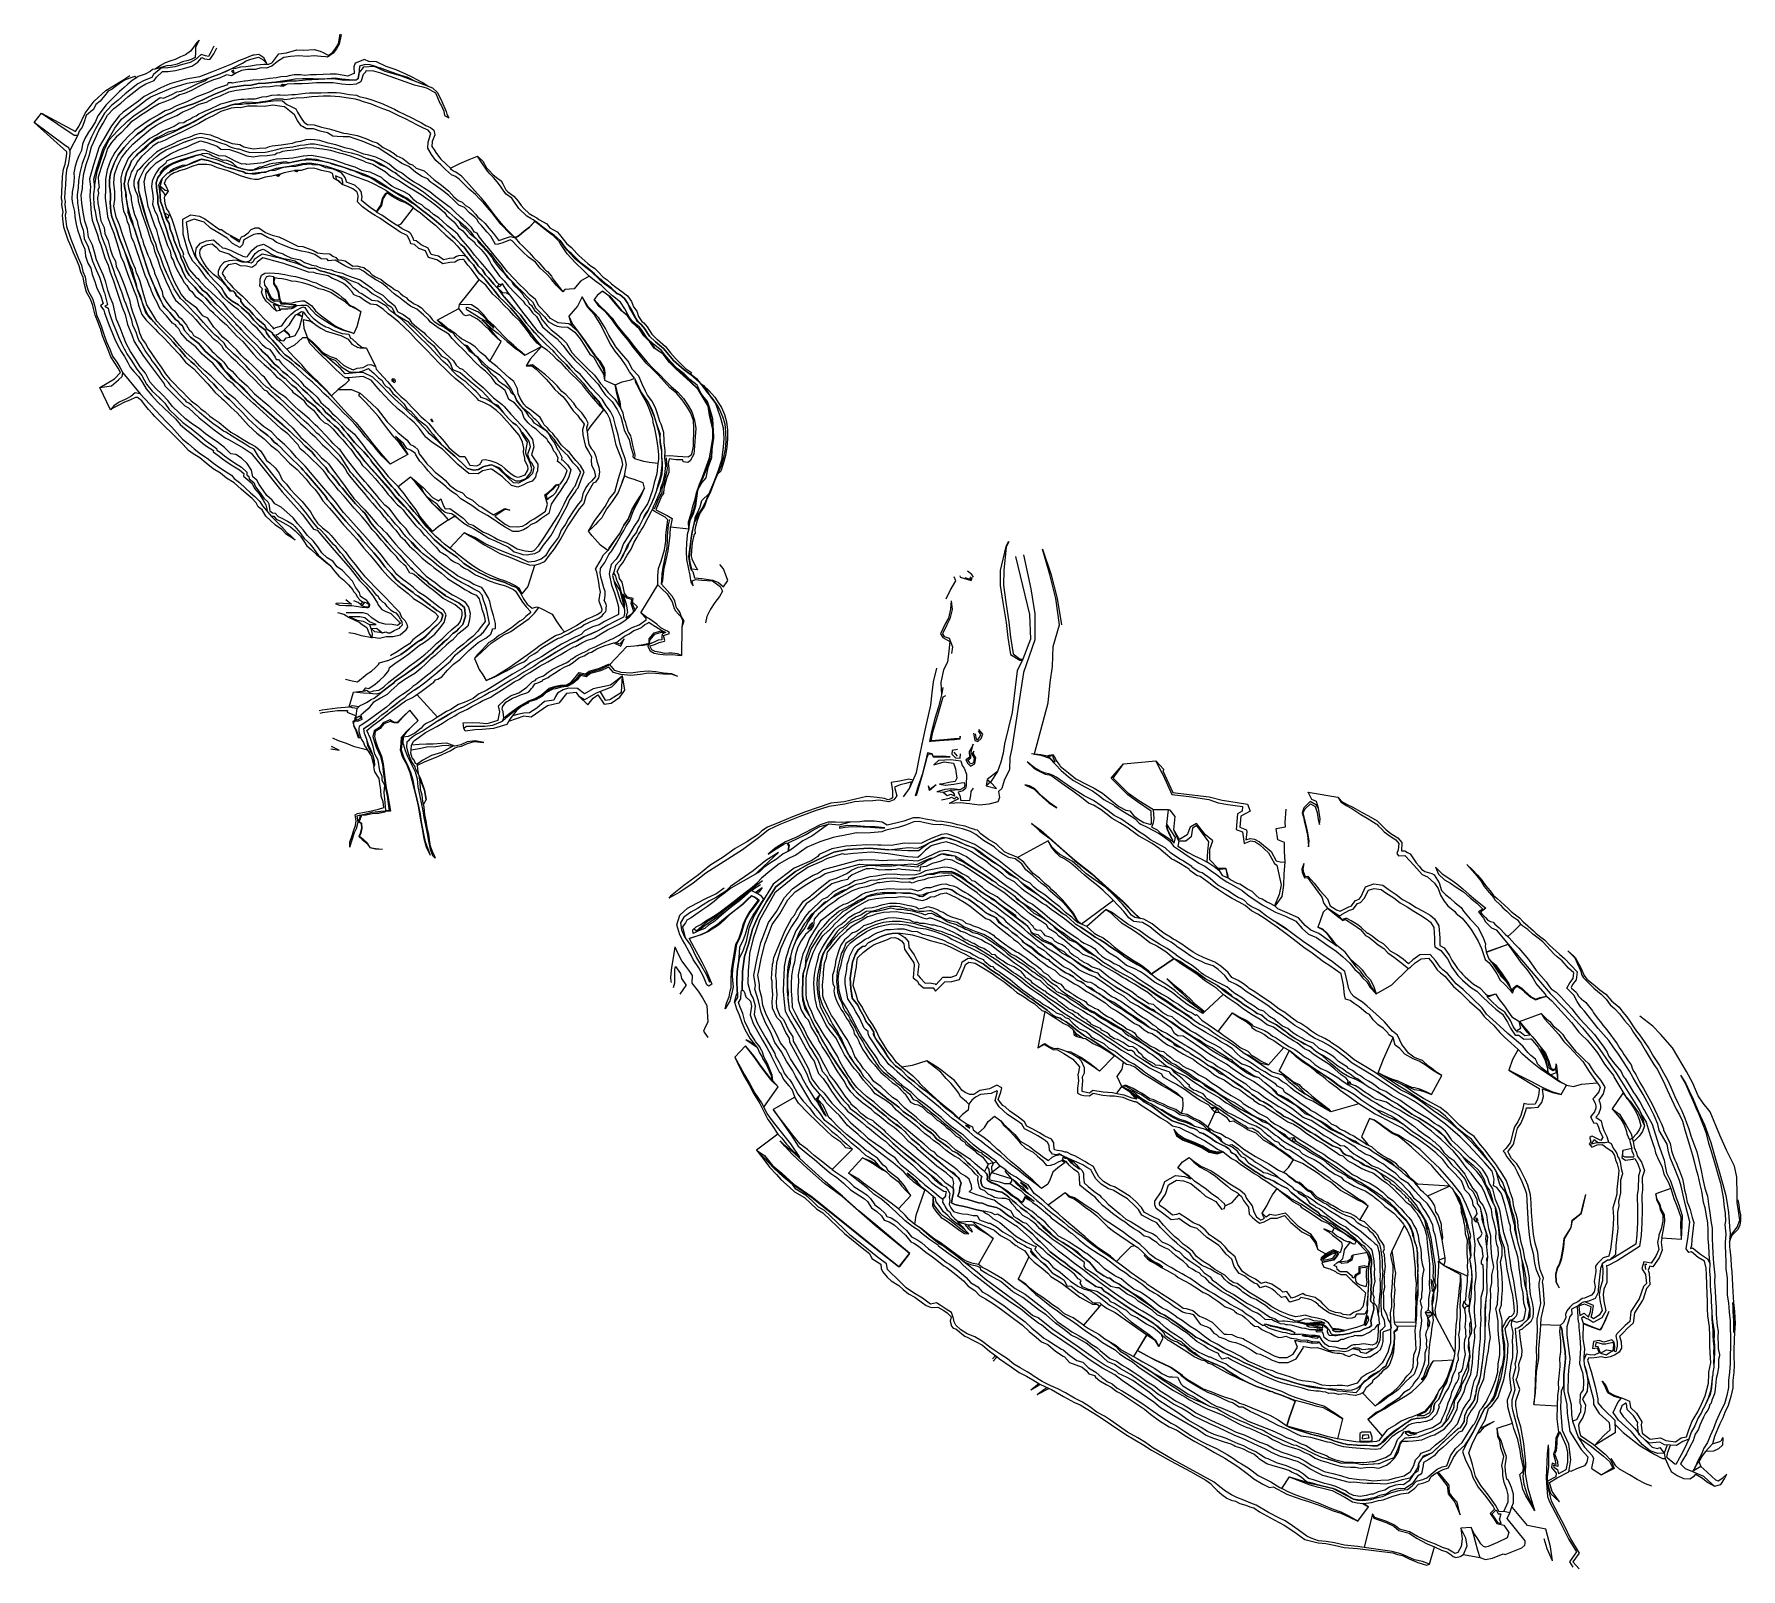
# Model space of a CAD drawing. Extents: x 102606 to 105048, y 81391 to 83586.
import ezdxf

# ---------------------------------------------------------------- set-up
doc = ezdxf.new("R2010")
doc.units = 0

msp = doc.modelspace()

# ---------------------------------------------------------------- linework, layer by layer
at = {"layer": 'BLG$270$FAKT', "color": 5}
for points in [[(104449.100146, 81829.850458, 0), (104456.348594, 81831.348317, 0), (104462.368331, 81832.783601, 0), (104464.803112, 81833.43242, 0), (104466.32194, 81835.123787, 0), (104468.702435, 81837.597025, 0), (104470.818032, 81841.590306, 0), (104465.921615, 81844.691982, 0), (104458.75511, 81841.049977, 0), (104454.383316, 81838.663625, 0), (104449.366654, 81834.981331, 0), (104447.889998, 81832.405299, 0), (104449.100146, 81829.850458, 0)], [(104450.234754, 81832.127176, 0), (104455.914196, 81833.300807, 0), (104461.878824, 81834.722951, 0), (104463.712828, 81835.211675, 0), (104464.856978, 81836.485801, 0), (104467.066649, 81838.78156, 0), (104468.184295, 81840.891165, 0), (104465.812952, 81842.393311, 0), (104459.687484, 81839.28036, 0), (104455.458945, 81836.972203, 0), (104450.8913, 81833.619494, 0), (104450.234754, 81832.127176, 0)]]:
    msp.add_polyline3d(points, dxfattribs=at)
at = {"layer": 'BLG$280$FAKT', "color": 6}
for points in [[(104316.668278, 81941.73488, 0), (104331.047469, 81933.144806, 0), (104337.964986, 81926.877526, 0), (104340.808854, 81920.571796, 0), (104348.687137, 81910.075063, 0), (104350.909613, 81901.661722, 0), (104354.847066, 81894.131636, 0), (104358.627057, 81891.482113, 0), (104360.724015, 81889.463253, 0), (104365.091958, 81891.494208, 0), (104366.286903, 81892.938133, 0), (104365.132729, 81894.677089, 0), (104364.56, 81895.54, 0), (104363.12, 81899.68, 0), (104369.86, 81910.04, 0), (104373.55, 81917.96, 0), (104377.65, 81925.97, 0), (104384.521636, 81934.985163, 0), (104388.553362, 81931.649614, 0), (104390.834464, 81930.286515, 0), (104401.520567, 81922.831136, 0), (104404.23, 81920.74, 0), (104419.194459, 81912.289622, 0), (104430.09, 81905.5, 0), (104438.75, 81899.37, 0), (104448.666039, 81892.992181, 0), (104456.325671, 81887.834715, 0), (104464.958312, 81883.010041, 0), (104473.678004, 81875.76597, 0), (104484.515458, 81868.781865, 0), (104488.078131, 81866.507586, 0), (104491.474434, 81863.883206, 0), (104497.438224, 81859.49263, 0), (104495.250661, 81854.704719, 0), (104488.252789, 81857.548109, 0), (104488.228842, 81857.561393, 0), (104482.86, 81850.61, 0), (104480.11, 81847.243, 0), (104479.189, 81841.062, 0), (104478.515, 81837.01, 0), (104478.054, 81834.052, 0), (104474.046, 81830.642, 0), (104472.300383, 81829.775547, 0), (104472.300383, 81829.775547, 0), (104476.43, 81830.535, 0), (104485.427, 81831.347, 0), (104490.446, 81834.793, 0), (104491.253, 81838.515, 0), (104492.991, 81840.074, 0), (104511.47, 81843.439, 0), (104512.945469, 81843.761677, 0), (104515.982473, 81837.377084, 0), (104516.871217, 81832.215519, 0), (104515.595311, 81823.969465, 0), (104514.751054, 81816.521508, 0), (104514.756428, 81808.530065, 0), (104515.252764, 81800.404723, 0), (104515.028034, 81796.917812, 0), (104514.532371, 81793.985439, 0), (104514.16, 81784.56, 0), (104513.55, 81777.4, 0), (104512.74, 81771.27, 0), (104513.299186, 81761.105001, 0), (104509.987, 81754.859, 0), (104502.111, 81754.829, 0), (104497.743, 81755.094, 0), (104495.402, 81750.915, 0), (104491.306, 81749.448, 0), (104485.727, 81749.071, 0), (104478.505, 81750.692, 0), (104467.068, 81753.969, 0), (104459.462, 81756.621, 0), (104451.29, 81761.758, 0), (104444.794, 81767.023, 0), (104442.976335, 81768.969073, 0), (104438.13275, 81772.735861, 0), (104433.28, 81775.772, 0), (104427.74, 81776.968, 0), (104418.392, 81778.811, 0), (104415.629, 81775.897, 0), (104402.705, 81772.142, 0), (104396.695225, 81780.231038, 0), (104390.530389, 81778.785747, 0), (104382.27162, 81786.973094, 0), (104377.17311, 81791.038549, 0), (104374.140668, 81792.891755, 0), (104367.736613, 81795.101717, 0), (104360.309462, 81792.745799, 0), (104356.34, 81797.759, 0), (104351.77, 81799.598, 0), (104345.264, 81803.682, 0), (104338.159, 81809.192, 0), (104332.453, 81812.415, 0), (104329.850444, 81813.341975, 0), (104323.035693, 81823.361899, 0), (104319.523474, 81833.708478, 0), (104311.453088, 81840.759384, 0), (104305.906623, 81847.862572, 0), (104300.949631, 81853.075175, 0), (104292.008821, 81859.360452, 0), (104283.66238, 81864.573303, 0), (104269.979506, 81877.414199, 0), (104260.556608, 81880.588117, 0), (104252.355071, 81885.783355, 0), (104243.796322, 81891.812934, 0), (104242.034712, 81891.115713, 0), (104232.649213, 81890.025763, 0), (104220.18839, 81899.717993, 0), (104211.117951, 81906.420365, 0), (104209.485749, 81911.338176, 0), (104209.485619, 81916.514082, 0), (104218.512766, 81929.889626, 0), (104223.783616, 81944.631729, 0), (104238.991756, 81953.250289, 0), (104251.635752, 81952.106921, 0), (104260.937592, 81948.640614, 0), (104260.937592, 81948.640614, 0), (104258.180802, 81951.59538, 0), (104250.1008, 81958.138604, 0), (104242.318, 81964.266, 0), (104248.868, 81972.827, 0), (104258.62033, 81979.286756, 0), (104258.617, 81979.29, 0), (104265.926595, 81973.383435, 0), (104275.063185, 81966.767857, 0), (104290.073212, 81960.19888, 0), (104297.997131, 81955.044441, 0), (104308.250221, 81947.522584, 0), (104316.668278, 81941.73488, 0)], [(104262.603337, 81948.754469, 0), (104262.603337, 81948.754469, 0), (104258.738082, 81952.27881, 0), (104250.302282, 81958.414567, 0), (104242.318, 81964.266, 0)], [(104258.617, 81979.29, 0), (104265.343104, 81972.737935, 0), (104274.113094, 81965.385823, 0), (104288.636599, 81957.853096, 0), (104296.062116, 81952.545823, 0), (104305.729721, 81944.446344, 0), (104313.612409, 81938.13057, 0), (104318.259913, 81933.963148, 0), (104327.694177, 81928.769561, 0), (104330.136241, 81926.396661, 0)], [(104446.762615, 81832.449368, 0), (104448.604331, 81835.66225, 0), (104453.845502, 81839.509336, 0), (104458.288923, 81841.934786, 0), (104465.975947, 81845.841317, 0), (104472.134901, 81841.939877, 0), (104469.520327, 81837.004757, 0), (104467.054422, 81834.44278, 0), (104465.348255, 81832.542792, 0), (104462.613085, 81831.813926, 0), (104456.565793, 81830.372072, 0), (104448.532842, 81828.7121, 0), (104451.051721, 81822.473006, 0), (104460.008683, 81820.059066, 0), (104467.855446, 81816.322138, 0), (104469.58801, 81814.511595, 0), (104475.540293, 81811.752953, 0), (104482.578975, 81811.901113, 0), (104492.226728, 81802.333617, 0), (104502.039538, 81793.689718, 0), (104503.822127, 81792.136557, 0), (104510.836128, 81785.642112, 0), (104508.834907, 81774.182838, 0), (104507.073469, 81765.780898, 0), (104502.567744, 81760.918606, 0), (104493.910384, 81757.600815, 0), (104488.288887, 81753.664141, 0), (104478.96997, 81754.59005, 0), (104475.458591, 81756.286845, 0), (104468.13386, 81757.200708, 0), (104458.637552, 81760.926643, 0), (104450.200459, 81769.443431, 0), (104447.369893, 81772.592789, 0), (104441.411855, 81777.189557, 0), (104438.796522, 81779.025931, 0), (104424.383556, 81782.305605, 0), (104421.130032, 81784.41007, 0), (104409.913157, 81779.214423, 0), (104405.03503, 81777.725369, 0), (104398.270885, 81787.635308, 0), (104392.672815, 81786.494029, 0), (104389.345907, 81789.685047, 0), (104388.322747, 81790.117248, 0), (104380.155228, 81795.714865, 0), (104376.600677, 81797.981626, 0), (104367.814309, 81801.018065, 0), (104361.404668, 81798.989778, 0), (104353.421532, 81805.105895, 0), (104342.998479, 81810.512166, 0), (104334.837228, 81815.911131, 0), (104328.039345, 81825.882521, 0), (104324.218447, 81836.860712, 0), (104315.480963, 81844.573294, 0), (104310.037171, 81851.464107, 0), (104304.508722, 81857.216426, 0), (104295.017727, 81863.91561, 0), (104287.520779, 81868.541705, 0), (104281.329974, 81875.582707, 0), (104273.007562, 81882.383187, 0), (104264.450217, 81885.812353, 0), (104255.969904, 81891.307452, 0), (104244.288688, 81899.026464, 0), (104240.446537, 81897.562771, 0), (104234.582614, 81896.861168, 0), (104224.245594, 81905.057149, 0), (104216.731864, 81910.526629, 0), (104216.104244, 81912.411254, 0), (104216.104244, 81914.485652, 0), (104224.49064, 81926.882663, 0), (104229.150025, 81940.16664, 0), (104240.446537, 81946.6374, 0), (104250.262796, 81945.780212, 0), (104260.7174, 81942.078623, 0), (104274.415327, 81931.228598, 0), (104282.032733, 81923.645487, 0), (104287.758286, 81920.93646, 0), (104296.482902, 81916.466297, 0), (104305.000507, 81905.457663, 0), (104308.896737, 81906.261893, 0), (104309.903794, 81910.292104, 0), (104310.907, 81910.318, 0), (104320.062, 81914.818, 0), (104326.899, 81922.309, 0), (104330.136241, 81926.396661, 0), (104333.274893, 81923.346902, 0), (104336.222833, 81917.611725, 0), (104343.57024, 81908.017727, 0), (104344.561391, 81897.993224, 0), (104349.369923, 81893.415969, 0), (104355.845959, 81887.770951, 0), (104359.866216, 81885.198217, 0), (104365.899029, 81887.024573, 0), (104375.196296, 81892.548674, 0), (104380.542316, 81892.609276, 0), (104384.233133, 81892.512187, 0), (104395.006057, 81896.079949, 0), (104404.057141, 81886.034504, 0), (104413.278547, 81878.760235, 0), (104419.654335, 81872.628115, 0), (104431.281114, 81867.087189, 0), (104438.608303, 81857.180624, 0), (104438.608303, 81857.180624, 0), (104442.83, 81847.48, 0), (104453.970169, 81841.283327, 0)], [(104309.903794, 81910.292104, 0), (104308.886798, 81912.745875, 0), (104300.367755, 81920.544634, 0), (104290.08005, 81927.574117, 0), (104282.750737, 81933.69688, 0), (104266.280348, 81945.358202, 0), (104262.603337, 81948.754469, 0)], [(104384.521636, 81934.985163, 0), (104390.442089, 81929.765223, 0), (104400.557715, 81921.659194, 0), (104407.665354, 81915.672813, 0), (104417.549146, 81910.460413, 0), (104418.579073, 81908.235826, 0), (104427.960071, 81902.400283, 0), (104437.507223, 81896.1124, 0), (104448.200983, 81888.559809, 0), (104457.866448, 81884.699639, 0), (104465.81344, 81878.759065, 0), (104462.94, 81872.26, 0)], [(104363.12, 81899.68, 0), (104368.806423, 81893.886334, 0)], [(104442.83, 81847.48, 0), (104440.681396, 81858.276776, 0), (104433.321781, 81869.144084, 0), (104421.902963, 81875.733955, 0), (104415.145169, 81880.693823, 0), (104406.838027, 81888.473886, 0), (104396.282335, 81899.753416, 0), (104381.932429, 81896.287137, 0), (104381.932429, 81896.287137, 0), (104374.172718, 81897.428833, 0), (104368.806423, 81893.886334, 0)], [(104487.84, 81858.42, 0), (104485.1, 81858.61, 0), (104479.57, 81860.97, 0), (104474.76, 81864.03, 0), (104469.84, 81866.77, 0), (104462.94, 81872.26, 0), (104451.116974, 81877.292139, 0)], [(104451.116974, 81877.292139, 0), (104458.479913, 81872.944108, 0), (104463.584053, 81868.235717, 0), (104471.467307, 81862.445354, 0), (104476.407353, 81858.152578, 0), (104477.307603, 81852.119558, 0), (104474.477699, 81842.90892, 0)], [(104465.81344, 81878.759065, 0), (104473.175518, 81874.775039, 0), (104481.058414, 81870.331096, 0), (104487.479969, 81865.665994, 0), (104491.123236, 81863.32601, 0), (104497.438224, 81859.49263, 0)], [(104474.477699, 81842.90892, 0), (104465.191096, 81847.312892, 0), (104457.577943, 81843.25249, 0), (104453.970169, 81841.283327, 0), (104452.979089, 81840.742385, 0), (104447.437395, 81835.828805, 0), (104446.762615, 81832.449368, 0)], [(104492.991, 81840.074, 0), (104491.182, 81832.388, 0), (104485.787, 81829.023, 0), (104485.23, 81828.667, 0), (104476.8, 81827.766, 0), (104475.58, 81828.45, 0), (104472.300383, 81829.775547, 0)], [(104495.250661, 81854.704719, 0), (104487.84, 81858.42, 0)], [(104512.945469, 81843.761677, 0), (104515.267658, 81837.151948, 0), (104516.02436, 81832.211391, 0), (104514.857773, 81824.064763, 0), (104514.65937, 81822.34361, 0)], [(104514.65937, 81822.34361, 0), (104513.508, 81822.943, 0), (104509.016, 81824.304, 0), (104501.396, 81822.988, 0), (104501.14, 81819.77, 0), (104501.32, 81814.22, 0), (104495.84, 81811.45, 0), (104494.594109, 81807.429545, 0), (104492.885, 81806.727, 0), (104491.621, 81809.299, 0), (104488.193, 81812.453, 0), (104484.059, 81815.435, 0), (104474.695, 81815.824, 0), (104470.346, 81819.125, 0), (104470.041, 81822.903, 0), (104470.041, 81822.903, 0), (104465.746552, 81824.77596, 0), (104469.926, 81828.597, 0), (104472.300383, 81829.775547, 0)], [(104511.79645, 81794.014515, 0), (104512.545601, 81798.391196, 0), (104512.545601, 81798.391196, 0), (104513.045266, 81800.443316, 0), (104512.336249, 81808.448304, 0), (104512.321516, 81816.658682, 0), (104513.159587, 81820.67885, 0), (104508.820396, 81821.897088, 0), (104503.078828, 81820.91586, 0), (104502.669556, 81819.734076, 0), (104502.735377, 81813.38083, 0), (104496.972, 81809.971089, 0), (104496.48691, 81807.353736, 0), (104496.578952, 81806.689055, 0)], [(104511.79645, 81794.014515, 0), (104503.72, 81796.631, 0), (104499.453, 81798.895, 0), (104497.667, 81801.603, 0), (104496.578952, 81806.689055, 0)]]:
    msp.add_polyline3d(points, dxfattribs=at)
at = {"layer": 'BLG$290$FAKT', "color": 32}
for points in [[(103984.284359, 82074.140347, 0), (103983.26711, 82074.642597, 0), (103974.994244, 82070.632619, 0), (103959.918, 82069.2, 0), (103952.655, 82065.586, 0), (103947.536, 82061.231, 0), (103943.474, 82055.396, 0), (103942.126, 82047.107, 0), (103934.057, 82040.778, 0), (103930.099, 82036.373, 0), (103929.183423, 82034.750156, 0), (103923.041719, 82039.361366, 0), (103917.199488, 82044.938, 0), (103910.094404, 82050.260754, 0), (103902.176918, 82056.907549, 0), (103893.024982, 82064.804556, 0), (103883.972603, 82072.452551, 0), (103880.046708, 82075.436707, 0), (103872.274864, 82081.344251, 0), (103865.493524, 82087.489778, 0), (103856.396019, 82094.025137, 0), (103846.361, 82104.592, 0), (103838.467, 82110.552, 0), (103831.565, 82117.458, 0), (103826.759, 82124.517, 0), (103822.001, 82133.209, 0), (103815.985, 82141.811, 0), (103809.048, 82150.398, 0), (103807.219, 82158.435, 0), (103802.342, 82166.314, 0), (103796.103, 82174.241, 0), (103793.199, 82180.693, 0), (103787.29, 82190.698, 0), (103784.421, 82197.231, 0), (103776.465, 82207.213, 0), (103774.423131, 82220.748074, 0), (103773.238557, 82235.9656, 0), (103776.564459, 82258.542906, 0), (103780.430364, 82269.36744, 0), (103784.762098, 82276.274943, 0), (103790.961644, 82280.879729, 0), (103794.920547, 82281.646432, 0), (103798.992532, 82286.38402, 0), (103801.051953, 82287.381907, 0), (103806.598366, 82290.069406, 0), (103814.282096, 82294.07137, 0), (103818.694531, 82295.855242, 0), (103821.553008, 82296.705556, 0), (103826.151511, 82298.073477, 0), (103833.399143, 82299.724554, 0), (103841.27502, 82299.916655, 0), (103845.891, 82297.909, 0), (103851.523241, 82294.146735, 0), (103856.797669, 82287.725101, 0), (103857.478512, 82279.696871, 0), (103864.997204, 82269.271496, 0), (103871.487995, 82255.669494, 0), (103869.978477, 82240.534921, 0), (103871.364845, 82239.315827, 0), (103873.708115, 82236.178383, 0), (103880.8932, 82228.706638, 0), (103886.961659, 82229.198657, 0), (103894.881524, 82227.520449, 0), (103895.907633, 82226.334943, 0), (103905.90943, 82237.027775, 0), (103917.753488, 82237.421729, 0), (103925.607042, 82239.986028, 0), (103932.216957, 82253.185106, 0), (103933.609979, 82258.943167, 0), (103942.066184, 82264.487953, 0), (103950.401881, 82263.22652, 0), (103958.772691, 82258.446371, 0), (103963.839376, 82256.435682, 0), (103974.756712, 82247.648297, 0), (103982.909743, 82242.471372, 0), (103987.459164, 82239.582629, 0), (103989.683358, 82237.867842, 0), (103996.780562, 82232.396111, 0), (104004.367531, 82226.546785, 0), (104012.685278, 82220.639828, 0), (104017.407638, 82217.026412, 0), (104027.569347, 82209.341425, 0), (104029.516894, 82207.873705, 0), (104030.655538, 82207.015594, 0), (104033.209806, 82205.668131, 0), (104042.746286, 82198.347678, 0), (104055.298295, 82190.173714, 0), (104063.649273, 82182.941888, 0), (104068.531135, 82179.955406, 0), (104073.992103, 82178.634905, 0), (104076.218475, 82176.713501, 0), (104082.681149, 82173.445006, 0), (104089.828166, 82167.885775, 0), (104095.879521, 82162.733538, 0), (104098.349997, 82160.800823, 0), (104108.699515, 82153.406662, 0), (104118.126279, 82147.918411, 0), (104131.965991, 82139.145299, 0), (104143.994869, 82130.759675, 0), (104151.488114, 82124.757173, 0), (104130.095483, 82102.69, 0), (104125.10703, 82106.467977, 0), (104116.151331, 82112.619479, 0), (104103.649323, 82120.945291, 0), (104098.980694, 82122.917126, 0), (104100.326726, 82121.860003, 0), (104103.78304, 82117.365353, 0), (104108.298568, 82108.065883, 0), (104108.318444, 82100.02561, 0), (104105.575818, 82094.23326, 0), (104106.079877, 82088.835449, 0), (104104.729201, 82078.074412, 0), (104104.747451, 82073.898506, 0), (104115.854829, 82071.599644, 0), (104120.871789, 82075.360075, 0), (104135.656455, 82073.157253, 0), (104148.693604, 82072.115079, 0), (104155.190519, 82070.764808, 0), (104155.180176, 82070.766958, 0), (104155.436, 82071.619, 0), (104162.217, 82080.807, 0), (104172.084793, 82075.060858, 0), (104179.382373, 82067.547121, 0), (104181.984, 82066.228, 0), (104188.201, 82063.06, 0), (104192.827, 82059.392, 0), (104205.17, 82052.737, 0), (104222.913, 82039.432, 0), (104234.274, 82031.703, 0), (104244.067, 82028.519, 0), (104245.696, 82028.041, 0), (104251.025, 82026.585, 0), (104255.043, 82024.519, 0), (104259.84, 82022.045, 0), (104265.322, 82020.871, 0), (104269.862, 82018.102, 0), (104273.306, 82015.178, 0), (104278.795, 82013.486, 0), (104283.407, 82010.758, 0), (104289.371, 82006.799, 0), (104293.947, 82003.637, 0), (104297.823, 82001.271, 0), (104301.584, 81999.045, 0), (104306.081, 81996.823, 0), (104310.552, 81994.777, 0), (104315.462, 81991.615, 0), (104317.05, 81989.611, 0), (104318.158, 81986.984, 0), (104320.727, 81985.542, 0), (104324.18, 81983.357, 0), (104327.703, 81979.464, 0), (104329.427, 81976.384, 0), (104332.147, 81974.331, 0), (104337.628, 81969.447, 0), (104338.138, 81969.137, 0), (104343.286, 81965.758, 0), (104345.182, 81964.476, 0), (104349.57, 81961.583, 0), (104353.466, 81958.887, 0), (104355.048, 81958.057, 0), (104362.039, 81953.587, 0), (104362.339, 81953.274, 0), (104367.913, 81950.196, 0), (104373.396, 81948.134, 0), (104379.602, 81945.548, 0), (104384.99, 81942.014, 0), (104392.287, 81938.289, 0), (104399.402, 81935.071, 0), (104404.577, 81928.981, 0), (104411.268, 81923.881, 0), (104416.782, 81919.135, 0), (104425.558, 81912.723, 0), (104433.991, 81906.889, 0), (104443.315, 81900.317, 0), (104446.637675, 81896.455708, 0), (104454.045479, 81893.719081, 0), (104461.066037, 81888.222073, 0), (104467.851445, 81883.351294, 0), (104472.512045, 81880.148289, 0), (104482.723717, 81873.575649, 0), (104491.477457, 81867.356367, 0), (104496.221813, 81863.482327, 0), (104504.961751, 81854.73645, 0), (104508.598836, 81852.800086, 0), (104509.398475, 81852.18134, 0), (104510.436237, 81850.639093, 0), (104514.838, 81845.865, 0), (104517.565, 81840.639, 0), (104519.515, 81833.145, 0), (104519.251, 81825.856, 0), (104518.946432, 81823.793758, 0), (104518.408, 81820.26, 0), (104518.64, 81815.66, 0), (104518.775, 81810.366, 0), (104519.143552, 81807.424234, 0), (104519.551, 81804.996, 0), (104519.464, 81800.319, 0), (104518.942, 81795.005, 0), (104518.358, 81791.373, 0), (104518.904, 81785.302, 0), (104518.31, 81779.503, 0), (104518.202, 81775.918, 0), (104518.537, 81773.01, 0), (104522.081, 81769.131, 0), (104522.573, 81762.406, 0), (104521.366, 81756.527, 0), (104519.811, 81751.68, 0), (104518.69, 81745.498, 0), (104519.307, 81738.917, 0), (104516.648637, 81736.362086, 0), (104509.360468, 81733.960688, 0), (104502.559376, 81730.681131, 0), (104494.539774, 81729.650192, 0), (104487.377747, 81727.594684, 0), (104479.234324, 81726.019236, 0), (104474.022219, 81725.607008, 0), (104472.094995, 81725.462684, 0), (104465.329361, 81724.981349, 0), (104462.427393, 81726.357991, 0), (104459.042907, 81732.772568, 0), (104455.160099, 81737.132791, 0), (104450.011653, 81740.32813, 0), (104445.767, 81741.328, 0), (104434.174287, 81741.188636, 0), (104426.250412, 81740.280589, 0), (104419.655086, 81742.197154, 0), (104413.386776, 81743.424861, 0), (104417.05, 81745.38, 0), (104410.37, 81744.94, 0), (104406.252578, 81746.832513, 0), (104406.223924, 81746.88209, 0), (104403.61, 81747.2, 0), (104398.14, 81749.62, 0), (104392.02, 81751.98, 0), (104389.00492, 81753.774039, 0), (104380.516, 81758.366, 0), (104374.165, 81762.348, 0), (104367.895, 81767.524, 0), (104360.711, 81771.787, 0), (104354.313, 81775.864, 0), (104347.576, 81778.657, 0), (104335.331, 81786.631, 0), (104332.322773, 81789.584896, 0), (104325.286652, 81794.700075, 0), (104320.756617, 81796.050857, 0), (104314.39269, 81800.159326, 0), (104309.28, 81805.32, 0), (104304.8, 81810.97, 0), (104299.99, 81812.82, 0), (104294.16, 81816.12, 0), (104288.96, 81819.56, 0), (104285.027791, 81820.707737, 0), (104276.386126, 81825.332781, 0), (104265.271339, 81833.870383, 0), (104260.073067, 81841.172923, 0), (104252.544364, 81847.42556, 0), (104246.550719, 81851.455721, 0), (104240.28255, 81857.264681, 0), (104234.658282, 81861.691476, 0), (104224.784724, 81871.714312, 0), (104217.752611, 81879.13116, 0), (104212.427303, 81885.877927, 0), (104204.385823, 81889.528793, 0), (104191.008314, 81896.844226, 0), (104186.253675, 81904.743433, 0), (104178.565707, 81912.491888, 0), (104172.581813, 81917.657555, 0), (104170.275084, 81920.105155, 0), (104159.724864, 81926.130653, 0), (104149.742239, 81932.515049, 0), (104143.256091, 81934.411777, 0), (104132.642496, 81940.895902, 0), (104125.03726, 81948.510225, 0), (104118.630545, 81959.76923, 0), (104118.175479, 81961.708169, 0), (104111.895957, 81965.058246, 0), (104106.409821, 81968.725178, 0), (104097.936285, 81972.619167, 0), (104091.096857, 81975.528806, 0), (104084.111727, 81978.69292, 0), (104079.631154, 81980.396637, 0), (104073.423261, 81984.174787, 0), (104073.039522, 81984.254138, 0), (104068.6, 81983.16, 0), (104063.045, 81984.063, 0), (104058.72, 81989.877, 0), (104058.047, 81995.729, 0), (104056.383, 82000.088, 0), (104052.529, 82003.559, 0), (104049.397642, 82005.292816, 0), (104041.836767, 82010.379399, 0), (104032.61245, 82015.459096, 0), (104022.951217, 82020.249734, 0), (104018.86038, 82026.6685, 0), (104011.212447, 82032.80384, 0), (103998.687913, 82040.897563, 0), (103986.883032, 82051.821292, 0), (103980.803, 82060.589, 0), (103983.641, 82071.657, 0), (103984.284359, 82074.140347, 0)], [(103952.429666, 82257.224193, 0), (103962.068705, 82251.520762, 0), (103975.262545, 82243.359046, 0), (103983.889925, 82237.375479, 0), (103993.737957, 82230.577528, 0), (104003.912168, 82222.28126, 0), (104012.125098, 82215.316943, 0), (104022.360237, 82208.865505, 0), (104030.825442, 82202.644772, 0), (104036.655741, 82199.393415, 0), (104047.919318, 82189.610383, 0), (104051.939141, 82188.232026, 0), (104041.83, 82136.04, 0), (104051.076025, 82141.023706, 0), (104051.076025, 82141.023706, 0), (104064.462477, 82133.101375, 0), (104069.277698, 82133.477311, 0), (104079.185268, 82128.165137, 0), (104092.105979, 82119.790622, 0), (104101.371161, 82108.715369, 0), (104099.917388, 82099.088161, 0), (104099.37743, 82098.12714, 0), (104100.371682, 82088.91035, 0), (104098.968669, 82078.479256, 0), (104098.921216, 82071.318584, 0), (104103.427518, 82068.92107, 0), (104107.856475, 82068.071729, 0), (104116.031536, 82067.563635, 0), (104121.271523, 82071.046971, 0), (104134.932533, 82068.534239, 0), (104145.162971, 82067.488703, 0), (104151.923311, 82067.654822, 0), (104163.833085, 82065.420285, 0), (104171.131139, 82062.251529, 0), (104180.064546, 82059.382834, 0), (104183.934764, 82058.596941, 0), (104180.064546, 82059.382834, 0), (104183.934764, 82058.596941, 0), (104191.074275, 82053.259258, 0), (104193.489324, 82051.824589, 0), (104208.48288, 82042.13457, 0), (104217.319689, 82036.182838, 0), (104227.426692, 82030.130741, 0), (104234.725514, 82024.463733, 0), (104244.489409, 82021.972349, 0), (104252.903081, 82017.81531, 0), (104263.46541, 82012.993267, 0), (104270.390986, 82008.530813, 0), (104280.380123, 82003.305864, 0), (104291.002823, 81996.819694, 0), (104299.204365, 81991.005189, 0), (104307.156995, 81987.325327, 0), (104316.14371, 81980.199892, 0), (104319.149568, 81977.892657, 0), (104322.925974, 81976.067546, 0), (104325.44918, 81974.983224, 0), (104332.460935, 81969.227586, 0), (104341.906919, 81963.130542, 0), (104341.890814, 81963.176935, 0), (104351.509854, 81956.301647, 0), (104358.187918, 81952.322005, 0), (104362.396454, 81949.220372, 0), (104362.490223, 81949.257947, 0), (104368.281547, 81945.913661, 0), (104377.505945, 81939.475696, 0), (104384.443328, 81935.049949, 0), (104388.553362, 81931.649614, 0), (104390.834464, 81930.286515, 0), (104401.520567, 81922.831136, 0), (104404.23, 81920.74, 0), (104419.194459, 81912.289622, 0), (104430.09, 81905.5, 0), (104448.666039, 81892.992181, 0), (104456.325671, 81887.834715, 0), (104464.958312, 81883.010041, 0), (104473.678004, 81875.76597, 0), (104484.515458, 81868.781865, 0), (104492.023338, 81863.825524, 0), (104494.936838, 81861.764254, 0), (104498.70487, 81859.098412, 0), (104506.813577, 81849.966205, 0), (104512.497222, 81844.704011, 0), (104515.982473, 81837.377084, 0), (104516.871217, 81832.215519, 0), (104515.595311, 81823.969465, 0), (104514.751054, 81816.521508, 0), (104514.756428, 81808.530065, 0), (104515.252764, 81800.404723, 0), (104515.028034, 81796.917812, 0), (104514.532371, 81793.985439, 0), (104514.734801, 81788.668018, 0), (104514.16, 81784.56, 0), (104513.299186, 81761.105001, 0), (104513.642735, 81760.061152, 0), (104508.55621, 81739.74808, 0), (104498.097481, 81736.11592, 0), (104481.799088, 81731.551163, 0), (104472.719215, 81733.577453, 0), (104463.613043, 81734.324046, 0), (104458.010953, 81742.428971, 0), (104451.429257, 81747.170721, 0), (104441.572322, 81749.427013, 0), (104433.608795, 81750.752581, 0), (104424.446375, 81753.784335, 0), (104417.333581, 81752.123432, 0), (104410.763453, 81751.156917, 0), (104401.033055, 81754.052869, 0), (104391.83041, 81757.818984, 0), (104389.775397, 81758.840108, 0), (104389.435289, 81758.830117, 0), (104376.763408, 81765.719364, 0), (104369.661054, 81771.008886, 0), (104362.017114, 81775.553056, 0), (104353.365671, 81780.586696, 0), (104343.702692, 81786.570185, 0), (104334.95659, 81793.154, 0), (104327.226067, 81798.745752, 0), (104322.509868, 81800.039914, 0), (104317.066017, 81803.455859, 0), (104311.591296, 81809.119753, 0), (104309.362074, 81810.829248, 0), (104295.091628, 81818.941287, 0), (104286.682969, 81825.716768, 0), (104278.381596, 81830.236764, 0), (104268.941953, 81837.402507, 0), (104263.875394, 81844.63843, 0), (104255.653353, 81851.612798, 0), (104249.797024, 81855.398642, 0), (104243.687489, 81861.254244, 0), (104238.039909, 81865.537069, 0), (104228.487697, 81875.250312, 0), (104221.71741, 81882.552293, 0), (104215.666746, 81890.092862, 0), (104206.633122, 81894.083415, 0), (104194.6442, 81900.644781, 0), (104190.286416, 81907.832322, 0), (104182.056442, 81916.452772, 0), (104174.154782, 81923.493109, 0), (104162.599368, 81930.770874, 0), (104151.918477, 81937.278011, 0), (104145.450512, 81939.349796, 0), (104135.765417, 81944.977387, 0), (104129.110533, 81951.559107, 0), (104123.577282, 81961.829596, 0), (104121.833477, 81966.430307, 0), (104114.680327, 81969.900947, 0), (104109.319493, 81973.504953, 0), (104099.064053, 81979.131122, 0), (104094.71411, 81981.515655, 0), (104090.853615, 81982.850857, 0), (104090.87, 81982.93, 0), (104083.588083, 81986.71, 0), (104080.918972, 81987.01323, 0), (104076.719355, 81988.384435, 0), (104070.34858, 81989.173207, 0), (104066.012828, 81990.192935, 0), (104064.665427, 81996.291978, 0), (104065.092508, 82000.19676, 0), (104061.515278, 82005.276406, 0), (104051.831528, 82009.644095, 0), (104044.453467, 82014.651439, 0), (104034.935572, 82019.886641, 0), (104026.467792, 82024.119473, 0), (104022.753415, 82030.055843, 0), (104014.416243, 82037.046819, 0), (104002.110035, 82045.388367, 0), (103995.031721, 82051.587168, 0), (103991.873039, 82053.631074, 0), (103985.391049, 82062.352515, 0), (103988.978951, 82072.872483, 0), (103990.36288, 82078.78485, 0), (103983.485209, 82082.572292, 0), (103972.824284, 82077.443816, 0), (103959.04222, 82075.099796, 0), (103950.545974, 82069.333787, 0), (103944.595647, 82069.229517, 0), (103938.190849, 82072.321901, 0), (103933.301946, 82075.538696, 0), (103929.842581, 82080.101074, 0), (103922.744634, 82089.11999, 0), (103914.597435, 82095.681792, 0), (103904.903555, 82103.072189, 0), (103898.05849, 82108.437799, 0), (103883.261941, 82117.361178, 0), (103862.04, 82110.627, 0), (103847.169899, 82108.400776, 0), (103839.747814, 82115.318841, 0), (103834.438193, 82122.631977, 0), (103826.221898, 82132.570046, 0), (103820.97981, 82141.196718, 0), (103814.757659, 82151.538159, 0), (103811.036359, 82160.034411, 0), (103805.688236, 82169.000266, 0), (103800.259557, 82177.071841, 0), (103794.311783, 82186.927076, 0), (103790.227936, 82195.342426, 0), (103784.597726, 82203.997611, 0), (103781.872748, 82212.506344, 0), (103777.940474, 82225.382302, 0), (103779.165729, 82234.499573, 0), (103780.338453, 82238.705659, 0), (103780.432738, 82242.610354, 0), (103782.317355, 82252.110076, 0), (103783.025883, 82258.895664, 0), (103783.886422, 82264.863593, 0), (103792.432247, 82272.888134, 0), (103800.828036, 82279.118925, 0), (103807.654643, 82283.774209, 0), (103826.735979, 82290.956162, 0), (103831.742273, 82293.368106, 0), (103837.274432, 82293.71267, 0), (103841.861045, 82292.746764, 0), (103846.676386, 82288.957694, 0), (103850.332322, 82284.912149, 0), (103850.986091, 82277.320467, 0), (103859.395794, 82265.43688, 0), (103864.63756, 82257.518491, 0), (103865.059319, 82254.502769, 0), (103863.754775, 82236.413467, 0), (103869.755895, 82231.665439, 0), (103871.134603, 82228.207356, 0), (103878.179834, 82221.756476, 0), (103886.939073, 82221.729986, 0), (103892.261499, 82222.093835, 0), (103895.65235, 82217.168552, 0), (103908.785335, 82230.564048, 0), (103918.714902, 82230.980996, 0), (103929.992917, 82233.913517, 0), (103937.477986, 82252.30896, 0), (103938.353101, 82255.476942, 0), (103943.293456, 82258.700499, 0), (103952.429666, 82257.224193, 0)], [(104151.488114, 82124.757173, 0), (104143.394056, 82129.803468, 0), (104131.120588, 82137.575318, 0), (104121.347158, 82141.980016, 0), (104110.072713, 82148.940791, 0), (104107.172446, 82149.342171, 0), (104097.772816, 82152.00375, 0), (104094.52883, 82153.708365, 0), (104093.035618, 82161.536818, 0), (104091.033435, 82163.501364, 0), (104084.89203, 82167.842336, 0), (104078.250492, 82170.698989, 0), (104068.275327, 82177.357251, 0), (104060.378029, 82182.565035, 0), (104051.939141, 82188.232026, 0)], [(104096.61, 82156.38, 0), (104093.035618, 82161.536818, 0)], [(104096.61, 82156.38, 0), (104094.52883, 82153.708365, 0)], [(104096.61, 82156.38, 0), (104107.172446, 82149.342171, 0)], [(104096.61, 82156.38, 0), (104097.772816, 82152.00375, 0)], [(104041.83, 82136.04, 0), (104048.98, 82141.02, 0), (104051.77, 82142.129, 0), (104058.39, 82138.14, 0), (104065.589, 82135, 0), (104070.041, 82135.417, 0), (104075.898, 82133.787, 0), (104082.355, 82131.202, 0), (104092.404819, 82126.540665, 0), (104098.980694, 82122.917126, 0)], [(103847.169899, 82108.400776, 0), (103854.993711, 82102.729972, 0), (103863.216023, 82095.860736, 0), (103870.340536, 82088.712512, 0), (103870.367602, 82088.678348, 0), (103873.16353, 82085.149179, 0), (103884.149817, 82074.508335, 0), (103891.299409, 82067.746347, 0), (103900.814056, 82059.483075, 0), (103911.434425, 82050.747126, 0), (103920.086855, 82044.037256, 0), (103929.183423, 82034.750156, 0)], [(103943.474, 82055.396, 0), (103939.78, 82058.625, 0), (103931.964, 82065.401, 0), (103928.311415, 82071.917311, 0), (103925.971266, 82075.113605, 0), (103918.206409, 82085.102319, 0), (103911.00306, 82092.261432, 0), (103903.056987, 82101.092194, 0), (103896.090003, 82107.014474, 0), (103886.084648, 82114.597146, 0), (103883.261941, 82117.361178, 0)], [(104082.355, 82131.202, 0), (104089.144521, 82130.335425, 0), (104092.67272, 82128.403019, 0), (104104.491219, 82122.335132, 0), (104116.870398, 82113.591658, 0), (104125.488694, 82106.920385, 0), (104130.095483, 82102.69, 0)], [(103856.396019, 82094.025137, 0), (103846.361, 82104.592, 0)], [(104155.190519, 82070.764808, 0), (104165.210816, 82068.682264, 0), (104176.665988, 82064.507535, 0), (104183.863944, 82062.923743, 0)], [(104162.217, 82080.807, 0), (104171.846661, 82074.773264, 0), (104178.969486, 82067.086691, 0), (104183.863944, 82062.923743, 0)], [(104236.484, 82019.835, 0), (104241.422497, 82011.045621, 0), (104247.518283, 82007.019988, 0), (104263.093742, 82000.542947, 0), (104277.547639, 81994.302544, 0), (104287.534402, 81988.028567, 0), (104298.612074, 81985.876508, 0), (104307.156995, 81987.325327, 0)], [(104250.126, 82004.141, 0), (104250.126, 82004.141, 0), (104262.606, 81999.392, 0), (104276.964, 81993.193, 0), (104287.067, 81986.846, 0), (104298.69, 81984.588, 0), (104307.156995, 81987.325327, 0), (104299.166762, 81987.042119, 0), (104288.001804, 81989.211135, 0), (104278.131278, 81995.412087, 0), (104263.581484, 82001.693894, 0), (104251.466846, 82006.251007, 0), (104242.560663, 82011.91062, 0), (104236.484, 82019.835, 0), (104240.563, 82010.218, 0), (104250.126, 82004.141, 0)], [(104452.44138, 81741.6055, 0), (104445.368214, 81743.077666, 0), (104436.338891, 81742.578771, 0), (104426.266078, 81741.849205, 0), (104419.192862, 81743.207516, 0), (104413.386776, 81743.424861, 0)], [(104413.386776, 81743.424861, 0), (104419.655086, 81742.197154, 0), (104426.250412, 81740.280589, 0), (104434.174287, 81741.188636, 0), (104445.767, 81741.328, 0), (104449.638743, 81740.031447, 0), (104456.4206, 81734.541378, 0), (104456.193374, 81729.466168, 0), (104456.727924, 81727.983806, 0), (104457.318059, 81726.317438, 0), (104459.030477, 81725.216525, 0), (104467.103276, 81724.43331, 0), (104468.796454, 81724.348399, 0), (104474.022219, 81725.607008, 0)], [(104452.44138, 81741.6055, 0), (104452.548, 81742.094, 0), (104447.25, 81744.36, 0), (104442.38, 81745.03, 0), (104437.09, 81745.5, 0), (104430.89, 81747.79, 0), (104424.76, 81748.38, 0), (104417.05, 81745.38, 0)], [(104513.831492, 81752.859931, 0), (104510.060306, 81738.675078, 0)], [(104513.831492, 81752.859931, 0), (104514.077149, 81752.063621, 0), (104515.291631, 81746.263605, 0), (104511.195478, 81738.88711, 0), (104510.060306, 81738.675078, 0)], [(104480.508178, 81730.706455, 0), (104475.216392, 81729.614651, 0), (104468.151977, 81729.638826, 0), (104464.784446, 81731.365374, 0), (104463.692007, 81733.293953, 0)], [(104463.692007, 81733.293953, 0), (104472.875268, 81732.91823, 0), (104480.508178, 81730.706455, 0)]]:
    msp.add_polyline3d(points, dxfattribs=at)
at = {"layer": 'BLG$300$FAKT', "color": 40}
for points in [[(104162.217, 82080.807, 0), (104172.344653, 82075.531808, 0), (104180.677, 82068.641, 0), (104193.1, 82061.239, 0), (104199.469864, 82058.31094, 0), (104204.693, 82055.91, 0), (104216.632248, 82048.593869, 0), (104219.291, 82047.02, 0), (104227.399, 82041.839, 0), (104236.331, 82036.268, 0), (104243.223, 82032.514, 0), (104254.682, 82029.143, 0), (104266.201, 82024.082, 0), (104282.08, 82019.518, 0), (104289.167, 82015.635, 0), (104295.281, 82010.922, 0), (104303.465, 82003.352, 0), (104310.107, 81998.513, 0), (104319.914, 81994.502, 0), (104326.138, 81989.791, 0), (104329.679, 81984.263, 0), (104333.089563, 81980.634762, 0), (104337.631984, 81978.782321, 0), (104339.767384, 81975.871, 0), (104341.877507, 81973.056633, 0), (104343.077, 81972.236, 0), (104344.85, 81970.568, 0), (104358.844, 81961.865, 0), (104360.98, 81960.67, 0), (104364.88, 81957.79, 0), (104370.731, 81956.681, 0), (104376.02, 81954.342, 0), (104382.822, 81951.975, 0), (104386.869, 81950.316, 0), (104394.601, 81945.226, 0), (104405.163, 81937.722, 0), (104406.138, 81936.669, 0), (104408.062453, 81934.495609, 0), (104412.824478, 81931.515575, 0), (104415.214031, 81928.729096, 0), (104418.862553, 81926.11739, 0), (104425.947, 81921.863, 0), (104427.876, 81918.475, 0), (104430.949, 81914.446, 0), (104437.957, 81910.259, 0), (104439.851, 81907.948, 0), (104444.653, 81906.023, 0), (104449.087, 81902.725, 0), (104452.887, 81899.779, 0), (104457.244, 81895.7, 0), (104461.578, 81893.059, 0), (104464.415, 81890.503, 0), (104467.953, 81888.623, 0), (104472.151, 81885.908, 0), (104475.203, 81883.871, 0), (104478.46, 81881.815, 0), (104482.938, 81879.822, 0), (104486.308, 81876.643, 0), (104489.245, 81873.994, 0), (104493.159, 81871.073, 0), (104499.248, 81866.754, 0), (104503.778, 81862.175, 0), (104506.707, 81858.992, 0), (104510.149, 81856.08, 0), (104514.619, 81852.408, 0), (104517.919, 81849.045, 0), (104519.962, 81846.414, 0), (104520.681, 81842.085, 0), (104521.379, 81838.614, 0), (104522.263, 81834.609, 0), (104522.826, 81830.872, 0), (104522.975, 81828.647, 0), (104523.427, 81824.173, 0), (104523.637, 81819.415, 0), (104523.072, 81815.247, 0), (104523.379, 81811.334, 0), (104523.567, 81806.675, 0), (104524.216, 81802.446, 0), (104523.756, 81799.79, 0), (104523.228, 81797.883, 0), (104522.06, 81793.266, 0), (104522.049, 81790.007, 0), (104521.392, 81783.749, 0), (104523.193, 81778.462, 0), (104522.406, 81776.459, 0), (104522.939, 81771.466, 0), (104526.75, 81766.765, 0), (104527.622, 81762.315, 0), (104527.848, 81758.228, 0), (104529.746, 81749.462, 0), (104530.059241, 81746.536833, 0), (104530.668, 81740.852, 0), (104529.595298, 81740.380783, 0), (104528, 81739.68, 0), (104525.127, 81736.68, 0), (104523.87, 81733.476, 0), (104519.616, 81731.757, 0), (104518.84, 81730.843, 0), (104516.637, 81728.781, 0), (104512.782, 81727.58, 0), (104509.413, 81725.447, 0), (104505.678, 81724.051, 0), (104502.183, 81724.044, 0), (104498.174, 81724.113, 0), (104495.44, 81724.513, 0), (104492.526, 81722.901, 0), (104490.367, 81722.612, 0), (104486.257, 81721.716, 0), (104482.161, 81720.397, 0), (104479.4, 81718.802, 0), (104476.216, 81718.836, 0), (104471.163, 81715.813, 0), (104466.723, 81715.741, 0), (104462.594, 81715.792, 0), (104458.671, 81716.751, 0), (104455.385, 81718.838, 0), (104451.745, 81721.624, 0), (104450.296, 81727.823, 0), (104448.911213, 81729.760227, 0), (104441.805322, 81729.2098, 0), (104440.166944, 81730.594024, 0), (104439.877306, 81732.529951, 0), (104438.388743, 81732.444756, 0), (104431.25565, 81732.785853, 0), (104424.811535, 81734.623554, 0), (104423.689225, 81734.498958, 0), (104419.831976, 81734.82484, 0), (104411.613584, 81737.400268, 0), (104404.577736, 81739.114414, 0), (104399.067, 81739.811, 0), (104397.396, 81740.025, 0), (104394.923, 81740.528, 0), (104389.18, 81741.041, 0), (104383.219, 81743.932, 0), (104382.183, 81744.357, 0), (104381.045, 81744.792, 0), (104376.296, 81747.218, 0), (104374.02, 81747.15, 0), (104367.52, 81747.52, 0), (104360.897969, 81753.001203, 0), (104355.89, 81756.56, 0), (104349.9, 81758.93, 0), (104345.68, 81761.05, 0), (104319.925789, 81778.799417, 0), (104314.535174, 81782.343845, 0), (104304.246427, 81787.920856, 0), (104294.003849, 81795.353728, 0), (104287.962391, 81799.745008, 0), (104282.122089, 81807.239416, 0), (104276.466886, 81809.730451, 0), (104272.719459, 81814.127606, 0), (104268.089204, 81816.044163, 0), (104263.170946, 81819.435062, 0), (104257.980473, 81822.065759, 0), (104255.491361, 81825.645831, 0), (104250.342475, 81830.600534, 0), (104245.391137, 81834.450508, 0), (104239.537908, 81838.54389, 0), (104233.56, 81843.52, 0), (104229.540969, 81847.368555, 0), (104224.805813, 81849.693893, 0), (104216.034839, 81853.961627, 0), (104212.138383, 81857.805024, 0), (104207.418555, 81860.498077, 0), (104200.904574, 81865.095014, 0), (104194.186179, 81866.477224, 0), (104186.335076, 81873.362168, 0), (104179.00523, 81877.549367, 0), (104172.532905, 81881.741042, 0), (104166.730333, 81886.759443, 0), (104161.326782, 81890.038203, 0), (104156.103499, 81894.031078, 0), (104148.904661, 81898.953595, 0), (104142.672493, 81904.429815, 0), (104134.709697, 81910.388208, 0), (104130.170613, 81915.130544, 0), (104124.179048, 81922.401251, 0), (104118.718599, 81926.336269, 0), (104110.309158, 81932.886977, 0), (104102.267717, 81939.83215, 0), (104101.390039, 81950.737721, 0), (104101.142261, 81955.167455, 0), (104100.042876, 81957.0542, 0), (104099.072095, 81958.162665, 0), (104092.805143, 81962.372711, 0), (104087.002824, 81968.026722, 0), (104082.434396, 81973.479238, 0), (104080.08929, 81974.048675, 0), (104078.177151, 81975.292156, 0), (104077.458826, 81976.026837, 0), (104076.453673, 81975.118943, 0), (104081.334, 81971.847, 0), (104070.753, 81964.177, 0), (104063.33, 81958.227, 0), (104059.423, 81948.104, 0), (104056.397, 81941.081, 0), (104047.447, 81935.061, 0), (104039.966, 81940.646, 0), (104030.768, 81947.953, 0), (104021.818, 81954.633, 0), (104013.474, 81961.559, 0), (104004.768, 81967.608, 0), (103997.728, 81973.605, 0), (103989.377, 81980.768, 0), (103979.922, 81987.229, 0), (103971.318, 81993.819, 0), (103965.546, 81998.447, 0), (103961.948, 82001.49, 0), (103952.237, 82008.198, 0), (103943.9, 82015.91, 0), (103938.57, 82020.114, 0), (103925.78341, 82030.525495, 0), (103919.416264, 82035.082845, 0), (103915.069871, 82038.705322, 0), (103902.899629, 82049.793771, 0), (103891.747241, 82058.598142, 0), (103876.659207, 82071.24948, 0), (103869.294033, 82077.599222, 0), (103861.075204, 82084.571103, 0), (103852.603995, 82091.269191, 0), (103840.888457, 82101.94959, 0), (103840.891507, 82102.085912, 0), (103836.071523, 82106.375993, 0), (103828.855118, 82112.119628, 0), (103822.408318, 82120.819942, 0), (103816.57831, 82128.278348, 0), (103806.720289, 82143.047775, 0), (103802.191, 82150.445, 0), (103800.856, 82152.318, 0), (103799.061, 82156.216, 0), (103799.356, 82159.344, 0), (103795.506, 82162.455, 0), (103793.583, 82164.406, 0), (103791.758, 82168.407, 0), (103786.951, 82179.244, 0), (103786.951, 82179.244, 0), (103781.609, 82187.364, 0), (103777.972, 82194.647, 0), (103770.122, 82206.01, 0), (103766.059, 82227.728, 0), (103766.224, 82235.535, 0), (103767.933, 82242.952, 0), (103768.894, 82248.506, 0), (103769.37, 82255.684, 0), (103771.574, 82261.898, 0), (103772.902, 82267.727, 0), (103775.656, 82273.415, 0), (103778.744, 82278.98, 0), (103782.734, 82282.852, 0), (103789.322, 82287.053, 0), (103794.735, 82291.596, 0), (103799.849, 82293.696, 0), (103805.473, 82297.356, 0), (103811.664, 82300.598, 0), (103818.959, 82303.143, 0), (103824.753, 82305.276, 0), (103831.216441, 82305.542929, 0), (103841.30641, 82306.148864, 0), (103850.287146, 82306.151216, 0), (103861.074484, 82303.214472, 0), (103869.345833, 82302.301654, 0), (103876.957124, 82298.655946, 0), (103885.9039, 82296.736675, 0), (103892.468774, 82294.742138, 0), (103907.09, 82289.9, 0), (103914.38, 82286.29, 0), (103917.91, 82284.79, 0), (103924.89, 82280.97, 0), (103931.77, 82277.06, 0), (103936.56, 82275.38, 0), (103944.48, 82272.35, 0), (103949.84, 82269.12, 0), (103957.45, 82264.84, 0), (103964.28, 82262.61, 0), (103964.44, 82261.75, 0), (103966.36, 82259.39, 0), (103974.44, 82252.82, 0), (103977.11, 82252.46, 0), (103980.6, 82248.86, 0), (103986.97, 82244.99, 0), (103991.118255, 82241.992356, 0), (103991.15, 82241.98, 0), (104002.34, 82234.06, 0), (104012.28, 82225.21, 0), (104020.38, 82218.54, 0), (104026.66, 82214.25, 0), (104033.17, 82209.33, 0), (104037.27, 82206.47, 0), (104043.88, 82203.08, 0), (104050.17, 82198.22, 0), (104056.142167, 82194.689378, 0), (104064.013841, 82189.905292, 0), (104068.436049, 82185.968429, 0), (104076.609206, 82183.470997, 0), (104081.141143, 82179.688467, 0), (104085.695086, 82178.228839, 0), (104092.205844, 82171.223721, 0), (104098.699301, 82165.725531, 0), (104101.07, 82163.15, 0), (104106.22, 82161.55, 0), (104111.54, 82158.9, 0), (104115.49, 82155.48, 0), (104117.8, 82152.31, 0), (104123.99, 82148.62, 0), (104130.77, 82145.11, 0), (104136.58, 82142.43, 0), (104143.41, 82135.61, 0), (104153.3, 82130.99, 0), (104160.47, 82125.07, 0), (104164.43, 82121.78, 0), (104168.83, 82119.13, 0), (104172.44, 82116.36, 0), (104178.88, 82113.43, 0), (104178.962, 82113.47, 0), (104190.759, 82104.988, 0), (104194.421387, 82101.91086, 0), (104206.21931, 82094.282598, 0), (104220.986779, 82084.753961, 0), (104230.958834, 82078.008971, 0), (104241.178, 82071.327, 0), (104245.678, 82066.899, 0), (104249.141, 82064.147, 0), (104249.329, 82054.688, 0), (104249.187, 82048.416, 0), (104247.274629, 82041.959621, 0)], [(103806.269689, 82155.320211, 0), (103806.269689, 82155.320211, 0), (103811.445415, 82146.250242, 0), (103821.521446, 82132.034839, 0), (103827.100515, 82123.380491, 0), (103831.565, 82117.458, 0), (103838.467, 82110.552, 0), (103846.361, 82104.592, 0), (103856.396019, 82094.025137, 0), (103865.493524, 82087.489778, 0), (103872.274864, 82081.344251, 0), (103880.046708, 82075.436707, 0), (103883.972603, 82072.452551, 0), (103893.024982, 82064.804556, 0), (103902.176918, 82056.907549, 0), (103910.094404, 82050.260754, 0), (103917.199488, 82044.938, 0), (103923.041719, 82039.361366, 0), (103930.668711, 82033.634997, 0), (103940.776774, 82026.991862, 0), (103948.357811, 82023.151468, 0), (103949.380544, 82018.598625, 0), (103956.265247, 82013.433562, 0), (103956.554, 82013.842, 0), (103965.738, 82022.132, 0), (103971.115, 82030.926, 0), (103980.059, 82038.328, 0), (103988.924743, 82031.733472, 0), (103993.382736, 82026.303624, 0), (103995.990141, 82024.051243, 0), (104002.834177, 82017.83395, 0), (104009.308677, 82012.193618, 0), (104016.245929, 82002.838394, 0), (104017.483573, 82002.047556, 0), (104030.171069, 81994.721651, 0), (104037.052641, 81989.220788, 0), (104043.927104, 81984.533383, 0), (104050.603544, 81979.031511, 0), (104057.25118, 81975.026982, 0), (104062.437953, 81979.79888, 0), (104067.49012, 81982.178124, 0), (104072.070816, 81982.866948, 0), (104072.343594, 81983.970908, 0), (104079.631154, 81980.396637, 0), (104084.111727, 81978.69292, 0), (104092.404819, 81973.391068, 0), (104096.711736, 81969.036597, 0), (104100.237367, 81965.508907, 0), (104105.026552, 81960.890088, 0), (104107.239596, 81956.919392, 0), (104107.535835, 81951.129251, 0), (104108.171973, 81942.788778, 0), (104114.166584, 81937.547981, 0), (104122.340526, 81931.147915, 0), (104130.21124, 81925.454609, 0), (104132.892387, 81921.929116, 0), (104137.897235, 81917.753427, 0), (104142.862865, 81912.241679, 0), (104151.399378, 81905.19374, 0), (104159.210105, 81898.61996, 0), (104167.744258, 81891.204707, 0), (104175.335596, 81886.964592, 0), (104183.401825, 81882.224437, 0), (104196.116304, 81874.454479, 0), (104205.866204, 81870.361928, 0), (104211.274847, 81867.291879, 0), (104215.765145, 81862.443368, 0), (104219.383836, 81858.634824, 0), (104227.312195, 81854.973174, 0), (104232.797954, 81852.297194, 0), (104239.428703, 81846.550951, 0), (104244.575186, 81844.054073, 0), (104251.218207, 81837.091346, 0), (104258.398459, 81831.693569, 0), (104265.532943, 81827.001158, 0), (104272.922784, 81822.290919, 0), (104280.127814, 81814.322099, 0), (104288.485212, 81808.256246, 0), (104291.573235, 81804.408019, 0), (104297.441412, 81799.863943, 0), (104307.276228, 81792.48657, 0), (104312.528105, 81788.645678, 0), (104322.623017, 81783.256441, 0), (104341.871272, 81770.143025, 0), (104357.562428, 81762.240262, 0), (104369.117976, 81754.143311, 0), (104374.461974, 81750.966479, 0), (104376.303974, 81750.087479, 0), (104381.777591, 81748.267817, 0), (104385.336433, 81745.516853, 0), (104386.223652, 81745.032948, 0), (104387.221213, 81744.871106, 0), (104391.998066, 81745.685162, 0), (104394.79044, 81745.686857, 0), (104399.336845, 81744.968753, 0), (104406.182168, 81743.887026, 0), (104413.386776, 81743.424861, 0), (104419.655086, 81742.197154, 0), (104426.250412, 81740.280589, 0), (104434.174287, 81741.188636, 0), (104445.767, 81741.328, 0), (104449.638743, 81740.031447, 0), (104456.4206, 81734.541378, 0), (104456.193374, 81729.466168, 0), (104456.727924, 81727.983806, 0), (104457.318059, 81726.317438, 0), (104459.030477, 81725.216525, 0), (104467.103276, 81724.43331, 0), (104468.796454, 81724.348399, 0), (104474.022219, 81725.607008, 0), (104479.234324, 81726.019236, 0), (104487.377747, 81727.594684, 0), (104494.539774, 81729.650192, 0), (104502.559376, 81730.681131, 0), (104509.360468, 81733.960688, 0), (104516.648637, 81736.362086, 0), (104519.307, 81738.917, 0), (104518.69, 81745.498, 0), (104519.811, 81751.68, 0), (104521.366, 81756.527, 0), (104522.573, 81762.406, 0), (104522.081, 81769.131, 0), (104518.537, 81773.01, 0), (104518.202, 81775.918, 0), (104518.31, 81779.503, 0), (104518.904, 81785.302, 0), (104518.358, 81791.373, 0), (104518.942, 81795.005, 0), (104519.464, 81800.319, 0), (104519.551, 81804.996, 0), (104519.143552, 81807.424234, 0), (104518.775, 81810.366, 0), (104518.64, 81815.66, 0), (104518.408, 81820.26, 0), (104518.946432, 81823.793758, 0), (104519.251, 81825.856, 0), (104519.515, 81833.145, 0), (104517.565, 81840.639, 0), (104514.838, 81845.865, 0), (104510.436237, 81850.639093, 0), (104509.398475, 81852.18134, 0), (104508.598836, 81852.800086, 0), (104504.961751, 81854.73645, 0), (104496.221813, 81863.482327, 0), (104491.477457, 81867.356367, 0), (104485.944298, 81871.920657, 0), (104482.723717, 81873.575649, 0), (104472.512045, 81880.148289, 0), (104461.066037, 81888.222073, 0), (104454.045479, 81893.719081, 0), (104446.637675, 81896.455708, 0), (104443.315, 81900.317, 0), (104433.991, 81906.889, 0), (104425.558, 81912.723, 0), (104416.782, 81919.135, 0), (104411.268, 81923.881, 0), (104404.577, 81928.981, 0), (104399.402, 81935.071, 0), (104392.287, 81938.289, 0), (104384.99, 81942.014, 0), (104379.602, 81945.548, 0), (104373.396, 81948.134, 0), (104367.913, 81950.196, 0), (104362.339, 81953.274, 0), (104362.039, 81953.587, 0), (104355.048, 81958.057, 0), (104353.466, 81958.887, 0), (104349.57, 81961.583, 0), (104345.182, 81964.476, 0), (104343.286, 81965.758, 0), (104338.138, 81969.137, 0), (104337.628, 81969.447, 0), (104332.147, 81974.331, 0), (104329.427, 81976.384, 0), (104327.703, 81979.464, 0), (104324.18, 81983.357, 0), (104320.727, 81985.542, 0), (104318.158, 81986.984, 0), (104317.05, 81989.611, 0), (104315.462, 81991.615, 0), (104310.552, 81994.777, 0), (104306.081, 81996.823, 0), (104301.584, 81999.045, 0), (104297.823, 82001.271, 0), (104293.947, 82003.637, 0), (104289.371, 82006.799, 0), (104283.407, 82010.758, 0), (104278.795, 82013.486, 0), (104273.306, 82015.178, 0), (104269.862, 82018.102, 0), (104265.322, 82020.871, 0), (104259.84, 82022.045, 0), (104255.043, 82024.519, 0), (104251.025, 82026.585, 0), (104245.696, 82028.041, 0), (104244.067, 82028.519, 0), (104234.274, 82031.703, 0), (104222.913, 82039.432, 0), (104205.17, 82052.737, 0), (104192.827, 82059.392, 0), (104188.201, 82063.06, 0), (104181.984, 82066.228, 0), (104179.382373, 82067.547121, 0), (104172.084793, 82075.060858, 0), (104162.217, 82080.807, 0), (104155.567, 82095.259, 0), (104162.682, 82105.637, 0), (104163.994, 82113.468, 0), (104165.234783, 82115.135518, 0), (104153.78258, 82123.479776, 0), (104144.125458, 82130.781502, 0), (104131.965991, 82139.145299, 0), (104118.126279, 82147.918411, 0), (104108.699515, 82153.406662, 0), (104098.349997, 82160.800823, 0), (104095.879521, 82162.733538, 0), (104089.828166, 82167.885775, 0), (104082.681149, 82173.445006, 0), (104076.218475, 82176.713501, 0), (104073.992103, 82178.634905, 0), (104068.531135, 82179.955406, 0), (104063.649273, 82182.941888, 0), (104055.298295, 82190.173714, 0), (104042.746286, 82198.347678, 0), (104033.209806, 82205.668131, 0), (104030.679723, 82206.997367, 0), (104029.516894, 82207.873705, 0), (104027.569347, 82209.341425, 0), (104019.7345, 82215.245962, 0), (104017.407638, 82217.026412, 0), (104012.685278, 82220.639828, 0), (104004.367531, 82226.546785, 0), (103996.780562, 82232.396111, 0), (103989.683358, 82237.867842, 0), (103987.459164, 82239.582629, 0), (103982.909743, 82242.471372, 0), (103974.756712, 82247.648297, 0), (103963.839376, 82256.435682, 0), (103958.772691, 82258.446371, 0), (103950.401881, 82263.22652, 0), (103949.65407, 82263.653558, 0), (103939.241955, 82269.056022, 0), (103930.383094, 82273.490469, 0), (103918.164012, 82279.848441, 0), (103908.209702, 82284.022607, 0), (103902.68432, 82285.213541, 0), (103888.567065, 82289.055644, 0), (103875.999673, 82293.649906, 0), (103862.563765, 82297.12786, 0), (103852.480609, 82298.838964, 0), (103841.27502, 82299.916655, 0), (103833.399143, 82299.724554, 0), (103826.151511, 82298.073477, 0), (103818.694531, 82295.855242, 0), (103814.282096, 82294.07137, 0), (103806.598366, 82290.069406, 0), (103801.051953, 82287.381907, 0), (103798.992532, 82286.38402, 0), (103794.920547, 82281.646432, 0), (103790.961644, 82280.879729, 0), (103784.762098, 82276.274943, 0), (103780.430364, 82269.36744, 0), (103776.564459, 82258.542906, 0), (103773.238557, 82235.9656, 0), (103774.423131, 82220.748074, 0), (103776.197955, 82208.983176, 0), (103776.465, 82207.213, 0), (103780.830326, 82201.736042, 0), (103784.421, 82197.231, 0), (103786.61162, 82192.248236, 0), (103787.29, 82190.698, 0), (103793.199, 82180.693, 0), (103793.199, 82180.693, 0), (103796.103, 82174.241, 0), (103799.96368, 82169.33579, 0), (103802.342, 82166.314, 0), (103807.219, 82158.435, 0), (103806.150857, 82156.109446, 0), (103806.269689, 82155.320211, 0)], [(104249.141, 82064.147, 0), (104243.220463, 82067.944177, 0), (104229.792956, 82076.532589, 0), (104219.313989, 82082.222029, 0), (104204.173898, 82091.93925, 0), (104192.252621, 82098.906891, 0), (104180.580077, 82108.226553, 0), (104174.640773, 82111.178078, 0), (104168.98242, 82112.254488, 0), (104165.234783, 82115.135518, 0)], [(104285.363274, 82022.399836, 0), (104278.43207, 82028.038437, 0), (104273.29109, 82031.536589, 0), (104263.652502, 82036.151428, 0), (104255.470317, 82040.854607, 0), (104247.274629, 82041.959621, 0), (104239.223395, 82047.63906, 0), (104229.070993, 82051.692932, 0), (104221.813841, 82055.454194, 0), (104214.559787, 82058.255264, 0), (104207.984674, 82061.824553, 0), (104202.429369, 82063.130935, 0), (104191.482844, 82070.929136, 0), (104185.368243, 82073.457648, 0), (104178.30212, 82077.94563, 0), (104167.52218, 82082.548566, 0), (104162.217, 82080.807, 0), (104172.597924, 82075.868588, 0), (104178.949603, 82073.058847, 0), (104183.412241, 82068.615261, 0), (104189.570007, 82064.538263, 0), (104199.469864, 82058.31094, 0), (104204.693, 82055.91, 0), (104216.632248, 82048.593869, 0), (104219.981625, 82047.816831, 0), (104227.119686, 82043.260557, 0), (104235.479685, 82038.235398, 0), (104244.77924, 82034.043425, 0), (104253.159058, 82031.436223, 0), (104260.619141, 82028.368926, 0), (104266.201, 82024.082, 0), (104282.08, 82019.518, 0)], [(104162.217, 82080.807, 0), (104166.977, 82081.53, 0), (104177.306, 82076.209, 0), (104184.443, 82071.676, 0), (104190.508, 82069.168, 0), (104201.589, 82061.274, 0), (104207.266, 82059.939, 0), (104213.719, 82056.436, 0), (104220.991, 82053.628, 0), (104228.238, 82049.872, 0), (104238.263, 82045.869, 0), (104245.399138, 82040.835081, 0)], [(103980.059, 82038.328, 0), (103988.811889, 82031.61508, 0), (103992.727502, 82025.664602, 0), (104000.246841, 82018.559805, 0), (104001.997035, 82016.89294, 0), (104007.859721, 82010.854281, 0), (104015.037765, 82001.93681, 0), (104017.17672, 81998.991059, 0), (104024.21152, 81992.717005, 0), (104035.243117, 81986.772047, 0), (104041.440683, 81981.220542, 0), (104048.214142, 81975.152691, 0), (104054.537, 81967.621, 0), (104060.194, 81968.041, 0), (104065.168, 81969.821, 0), (104072.306, 81973.282, 0), (104076.122413, 81975.000381, 0), (104076.453673, 81975.118943, 0)], [(104245.399138, 82040.835081, 0), (104246.522, 82040.043, 0), (104254.814, 82038.925, 0), (104262.721, 82034.38, 0), (104272.291, 82029.798, 0), (104277.42, 82026.308, 0), (104279.995073, 82023.96836, 0)], [(103938.36, 82025.61, 0), (103944.83, 82021.34, 0)], [(103938.36, 82025.61, 0), (103941.97, 82024.9, 0), (103944.83, 82021.34, 0)], [(104047.447, 81935.061, 0), (104034.779009, 81946.586216, 0), (104025.453008, 81954.987308, 0), (104013.595665, 81965.14175, 0), (104003.980149, 81973.1255, 0), (103996.859312, 81979.519435, 0), (103988.40193, 81987.248698, 0), (103984.464386, 81990.544554, 0), (103973.994569, 82000.742415, 0), (103965.276044, 82007.437701, 0), (103956.265247, 82013.433562, 0)], [(104279.995073, 82023.96836, 0), (104289.167, 82015.635, 0)], [(104081.334, 81971.847, 0), (104076.122413, 81975.000381, 0)], [(104077.458826, 81976.026837, 0), (104078.719762, 81980.526597, 0), (104079.026552, 81980.7646, 0)], [(104101.472921, 81962.420112, 0), (104095.855285, 81966.260599, 0), (104090.25866, 81971.277175, 0), (104084.683546, 81977.517664, 0), (104082.819367, 81977.576493, 0), (104081.722373, 81977.821816, 0), (104080.79268, 81978.45368, 0), (104078.719762, 81980.526597, 0)], [(104082.25076, 81979.400544, 0), (104084.683546, 81977.517664, 0), (104088.876514, 81974.029413, 0), (104095.236233, 81966.999473, 0), (104097.645991, 81965.984629, 0), (104099.270172, 81964.524327, 0), (104101.472921, 81962.420112, 0)], [(104449.698069, 81734.985489, 0), (104449.199668, 81735.451276, 0), (104441.853118, 81736.981748, 0), (104433.524227, 81738.73265, 0), (104431.497868, 81739.27694, 0), (104426.317292, 81738.7414, 0)], [(104426.317292, 81738.7414, 0), (104426.736167, 81738.588687, 0), (104430.877717, 81737.155153, 0), (104437.217612, 81736.691622, 0), (104437.217612, 81736.691622, 0), (104444.619326, 81735.330156, 0), (104449.698069, 81734.985489, 0)], [(104449.583642, 81735.90255, 0), (104449.256, 81739.833, 0), (104448.673142, 81738.874659, 0), (104443.009, 81739.106, 0), (104442.562095, 81739.074063, 0), (104439.288556, 81739.114331, 0), (104432.47067, 81740.102314, 0), (104431.60213, 81739.999807, 0)], [(104431.60213, 81739.999807, 0), (104433.698003, 81739.463027, 0), (104442.000219, 81737.637483, 0), (104449.583642, 81735.90255, 0)], [(104441.694616, 81731.818426, 0), (104441.627647, 81734.100737, 0), (104444.39884, 81733.573098, 0), (104449.366709, 81733.154511, 0), (104449.876188, 81732.669287, 0)], [(104441.694616, 81731.818426, 0), (104448.62467, 81732.155521, 0), (104449.876188, 81732.669287, 0)]]:
    msp.add_polyline3d(points, dxfattribs=at)
at = {"layer": 'BLG$310$FAKT', "color": 3}
for points in [[(104534.448, 81753.593, 0), (104533.578, 81761.468, 0), (104533.046, 81767.717, 0), (104533.276, 81774.253, 0), (104533.841, 81781.65, 0), (104534.253, 81788.328, 0), (104534.517, 81791.986, 0), (104534.806, 81797.174, 0), (104534.889, 81802.782, 0), (104535.565, 81808.451, 0), (104535.644, 81814.211, 0), (104536.085, 81816.256, 0), (104535.386, 81821.486, 0), (104535.357, 81826.652, 0), (104535.163, 81831.549, 0), (104534.543, 81837.147, 0), (104533.897, 81841.772, 0), (104533.186, 81847.312, 0), (104532.397, 81851.377, 0), (104531.389, 81855.303, 0), (104528.67, 81859.28, 0), (104526.28, 81864.251, 0), (104524.446, 81866.833, 0), (104521.693, 81869.998, 0), (104517.884, 81873.064, 0), (104514.314, 81877.909, 0), (104509.363, 81879.992, 0), (104504.703, 81882.174, 0), (104500.088, 81885.189, 0), (104498.402, 81886.737, 0), (104494.494, 81890.794, 0), (104490.007, 81894.001, 0), (104482.879, 81896.136, 0), (104476.547, 81898.938, 0), (104470.439, 81902.311, 0), (104465.083, 81905.859, 0), (104460.288, 81908.363, 0), (104455.284, 81912.464, 0), (104450.417, 81914.137, 0), (104445.787, 81917.368, 0), (104440.313, 81920.636, 0), (104437, 81924.362, 0), (104433.005, 81928.927, 0), (104428.086, 81931.397, 0), (104415.81031, 81942.025, 0), (104411.364, 81943.733, 0), (104405.643, 81948.563, 0), (104402.53, 81950.498, 0), (104397.615508, 81955.474109, 0), (104393.371316, 81957.92687, 0), (104400.756, 81965.086, 0), (104407.648, 81975.843, 0), (104398.060664, 81983.75604, 0), (104395.401026, 81985.988828, 0), (104388.835925, 81990.680169, 0), (104385.606079, 81992.639072, 0), (104378.937605, 81997.586623, 0), (104372.838, 82002.223, 0), (104365.614, 82007.572, 0), (104357.942, 82015.341, 0), (104349.083, 82020.513, 0), (104342.341, 82021.349, 0), (104338.101822, 82024.410706, 0), (104332.221, 82027.901, 0), (104328.35858, 82030.15603, 0), (104323.170944, 82033.505394, 0), (104317.245849, 82037.330894, 0), (104311.343492, 82041.409371, 0), (104302.752976, 82047.345343, 0), (104301.504601, 82048.308768, 0), (104294.162021, 82052.443466, 0), (104292.887664, 82053.33705, 0), (104282.736285, 82060.446752, 0), (104281.006349, 82061.649892, 0), (104275.58129, 82065.422926, 0), (104269.967334, 82068.333122, 0), (104259.925044, 82074.713357, 0), (104252.13835, 82079.174317, 0), (104245.308554, 82087.622014, 0), (104240.987364, 82091.157207, 0), (104238.474005, 82093.205066, 0), (104233.263082, 82097.23369, 0), (104231.009407, 82100.666747, 0), (104229.976189, 82101.739084, 0), (104226.773908, 82102.857123, 0), (104206.937421, 82109.255974, 0), (104192.385733, 82119.061577, 0), (104184.909518, 82123.603519, 0), (104182.339773, 82125.421405, 0), (104180.0487, 82129.841882, 0), (104176.063687, 82132.364985, 0), (104171.39566, 82132.4172, 0), (104165.553856, 82135.737747, 0), (104148.212539, 82147.208384, 0), (104139.44156, 82152.685764, 0), (104130.803141, 82158.702219, 0), (104113.768935, 82169.546583, 0), (104105.93834, 82174.181138, 0), (104097.425661, 82179.706552, 0), (104091.028391, 82184.913491, 0), (104082.613486, 82189.720717, 0), (104079.869854, 82191.996635, 0), (104071.591567, 82197.547934, 0), (104065.399663, 82201.776345, 0), (104057.817634, 82206.750725, 0), (104051.185953, 82211.875478, 0), (104043.784169, 82216.734448, 0), (104037.645309, 82220.833597, 0), (104031.805474, 82225.265105, 0), (104024.74824, 82230.866306, 0), (104023.740219, 82231.852881, 0), (104017.301068, 82237.03648, 0), (104010.083246, 82241.936408, 0), (104006.629511, 82244.019008, 0), (104003.094281, 82246.509562, 0), (103995.963059, 82251.912696, 0), (103989.351836, 82256.881386, 0), (103983.37573, 82261.298729, 0), (103974.591518, 82266.683807, 0), (103967.125804, 82271.443927, 0), (103952.234065, 82280.45882, 0), (103943.283247, 82283.807296, 0), (103934.762989, 82289.1835, 0), (103927.390466, 82292.987101, 0), (103926.063288, 82293.3623, 0), (103916.476835, 82297.549254, 0), (103914.159854, 82298.465865, 0), (103905.008641, 82301.967216, 0), (103897.280708, 82304.197466, 0), (103881.403732, 82309.234349, 0), (103872.131544, 82311.455412, 0), (103866.524136, 82313.377637, 0), (103853.881997, 82315.513456, 0), (103845.451444, 82317.028374, 0), (103833.695134, 82316.692314, 0), (103820.749, 82315.451, 0), (103812.601, 82312.89, 0), (103806.8, 82311.196, 0), (103797.24, 82306.828, 0), (103790.251, 82302.572, 0), (103783.849, 82298.466, 0), (103777.642, 82292.291, 0), (103767.325, 82285.145, 0), (103763.808, 82276.97, 0), (103760.391, 82271.023, 0), (103759.083, 82264.841, 0), (103757.774, 82259.291, 0), (103755.92, 82251.632, 0), (103754.797, 82245.569, 0), (103754.242, 82238.163, 0), (103753.759, 82230.403, 0), (103754.666, 82223.865, 0), (103755.476, 82215.948, 0), (103757.992, 82206.637, 0), (103761.604, 82199.873, 0), (103763.561, 82193.923, 0), (103766.416, 82187.978, 0), (103771.724, 82181.53, 0), (103773.948, 82175.86, 0), (103780.547, 82164.911, 0), (103782.155603, 82160.869331, 0), (103786.604696, 82151.805767, 0), (103791.628576, 82144.540031, 0), (103795.446035, 82137.237934, 0), (103800.039338, 82130.009807, 0), (103804.82616, 82122.573011, 0), (103808.064, 82117.402, 0), (103814.599, 82108.22, 0), (103820.795, 82101.964, 0), (103828.987, 82095.259, 0), (103834.861, 82090.618, 0), (103839.283, 82086.572, 0), (103845.25, 82081.983, 0), (103850.291, 82076.704, 0), (103852.412754, 82075.051733, 0), (103854.088151, 82073.445859, 0), (103858.498, 82070.096, 0), (103863.59, 82061.958, 0), (103869.76, 82060.301, 0), (103877.11, 82053.96, 0), (103884.138, 82048.222, 0), (103890.423, 82043.236, 0), (103896.261, 82038.595, 0), (103902.944, 82033.015, 0), (103908.612, 82028.01, 0), (103915.278, 82022.448, 0), (103922.233, 82017.071, 0), (103930.904, 82010.056, 0), (103941.59, 81999.88, 0), (103947.83, 81994.554, 0), (103950.962, 81992.036, 0), (103954.38, 81989.679, 0), (103958.051, 81987.526, 0), (103961.255, 81985.854, 0), (103962.278, 81984.549, 0), (103964.994, 81982.469, 0), (103968.692, 81980.122, 0), (103972.571, 81977.431, 0), (103976.269, 81973.323, 0), (103978.443, 81971.186, 0), (103975.731264, 81965.645697, 0), (103976.278, 81957.553, 0), (104004.701, 81948.642, 0), (104006.342276, 81947.677616, 0), (104010.023088, 81945.323358, 0), (104015.624789, 81939.388427, 0), (104019.954439, 81937.059136, 0), (104023.709211, 81931.779308, 0), (104029.102198, 81927.363186, 0), (104031.849194, 81925.462125, 0), (104040.445228, 81917.911872, 0), (104046.551818, 81912.810152, 0), (104052.886112, 81907.083361, 0), (104060.876618, 81900.438576, 0), (104068.192799, 81895.028314, 0), (104075.03918, 81889.883044, 0), (104079.182945, 81886.484823, 0), (104085.521409, 81881.171147, 0), (104090.939814, 81876.988026, 0), (104096.496311, 81872.956813, 0), (104099.728888, 81870.631519, 0), (104105.73165, 81866.14141, 0), (104115.901821, 81858.139557, 0), (104120.476507, 81854.478331, 0), (104127.386739, 81849.247828, 0), (104131.873388, 81846.066166, 0), (104143.435, 81838.667, 0), (104154.56538, 81830.589219, 0), (104163.131, 81839.464, 0), (104175.466, 81852.007, 0), (104180.47857, 81853.464985, 0), (104185.105, 81850.496, 0), (104191.537214, 81844.347061, 0), (104195.667925, 81840.286271, 0), (104194.204, 81839.148, 0), (104198.818031, 81834.095385, 0), (104203.246383, 81830.90237, 0), (104206.113782, 81829.320218, 0), (104212.35233, 81825.877958, 0), (104221.066214, 81820.846358, 0), (104230.399104, 81815.815458, 0), (104239.027817, 81810.640944, 0), (104243.008188, 81807.71963, 0), (104260.165417, 81798.529626, 0), (104266.821312, 81794.240168, 0), (104271.86147, 81790.752992, 0), (104278.347245, 81786.26324, 0), (104280.586, 81785.435, 0), (104287.319, 81782.13, 0), (104292.24, 81778.298, 0), (104299.421, 81773.527, 0), (104305.403435, 81769.259955, 0), (104305.403435, 81769.259955, 0), (104309.973, 81765.64, 0), (104317.309, 81763.16, 0), (104322.138, 81760.631, 0), (104323.514731, 81759.353122, 0), (104327.096, 81756.029, 0), (104332.36244, 81753.978649, 0), (104334.758, 81753.046, 0), (104338.775, 81749.637, 0), (104343.873, 81745.026, 0), (104346.389, 81742.562, 0), (104349.108, 81740.306, 0), (104352.13, 81738.042, 0), (104357.034, 81737.276, 0), (104362.737, 81732.976, 0), (104368.477, 81730.148, 0), (104375.216, 81727.585, 0), (104381.138, 81724.005, 0), (104386.545, 81721.664, 0), (104391.066, 81722.352, 0), (104396.665253, 81723.347623, 0), (104403.923745, 81720.865885, 0), (104405.256991, 81720.657, 0), (104408.136007, 81720.338008, 0), (104412.108042, 81719.721701, 0), (104418.979593, 81717.832113, 0), (104426.24349, 81718.401955, 0), (104428.158253, 81717.692747, 0), (104434.123149, 81716.170794, 0), (104435.541307, 81715.91294, 0), (104441.876225, 81715.350565, 0), (104444.02, 81715.281, 0), (104447.683, 81710.099, 0), (104453.204, 81706.42, 0), (104459.426, 81703.161, 0), (104466.675, 81703.22, 0), (104474.292, 81702.63, 0), (104481.371, 81701.561, 0), (104487.082, 81702.986, 0), (104492.34943, 81705.867607, 0), (104494.381, 81706.979, 0), (104500.243, 81706.864, 0), (104506.671, 81704.289, 0), (104511.517, 81705.079, 0), (104514.88, 81705.307, 0), (104522.07594, 81705.366986, 0), (104526.986, 81707.604, 0), (104530.062, 81713.576, 0), (104531.687, 81718.242, 0), (104532.089, 81723.396, 0), (104532.111, 81731.808, 0), (104535.850316, 81734.556323, 0), (104538.860272, 81738.000716, 0), (104538.03202, 81746.700384, 0), (104534.448, 81753.593, 0)], [(104529.595298, 81740.380783, 0), (104529.158609, 81736.314103, 0), (104529.09019, 81732.010094, 0), (104528.476719, 81722.999048, 0), (104527.451425, 81715.871571, 0), (104525.371761, 81712.56036, 0), (104520.431552, 81710.747217, 0), (104514.594687, 81711.720028, 0), (104508.152506, 81712.71971, 0), (104502.127923, 81711.609586, 0), (104496.883363, 81711.16368, 0), (104493.486191, 81711.287455, 0), (104490.80418, 81710.394611, 0), (104483.859153, 81705.661105, 0), (104475.991977, 81705.626172, 0), (104467.439046, 81708.017879, 0), (104458.153012, 81708.559284, 0), (104452.957309, 81711.93026, 0), (104448.841202, 81717.388405, 0), (104445.19549, 81723.476455, 0), (104438.716236, 81724.620735, 0), (104433.582218, 81724.3066, 0), (104425.592836, 81725.6459, 0), (104419.019708, 81726.214582, 0), (104417.525104, 81726.11889, 0), (104409.799168, 81725.881416, 0), (104408.341218, 81725.942009, 0), (104405.073285, 81726.14562, 0), (104397.510429, 81728.268375, 0), (104392.37761, 81728.610495, 0), (104385.768436, 81730.904802, 0), (104380.45837, 81732.059471, 0), (104372.293412, 81735.202357, 0), (104366.299724, 81738.644987, 0), (104363.251087, 81738.792, 0), (104354.84272, 81744.726618, 0), (104348.374965, 81750.481405, 0), (104340.235965, 81755.172405, 0), (104333.938248, 81760.340414, 0), (104325.820321, 81764.826304, 0), (104316.593384, 81769.534819, 0), (104312.978772, 81772.198607, 0), (104303.436613, 81778.107802, 0), (104293.983638, 81784.266588, 0), (104286.182189, 81788.580625, 0), (104275.239451, 81794.936706, 0), (104267.541519, 81800.768351, 0), (104259.395992, 81806.519972, 0), (104253.085802, 81809.818367, 0), (104248.564639, 81812.790929, 0), (104240.294119, 81816.983445, 0), (104232.864663, 81821.882767, 0), (104225.491513, 81825.601636, 0), (104222.666188, 81827.683414, 0), (104219.99209, 81829.231381, 0), (104218.067878, 81830.782507, 0), (104210.467843, 81834.619802, 0), (104202.814973, 81840.618851, 0), (104195.908003, 81847.663898, 0), (104187.768549, 81855.071094, 0), (104183.410317, 81858.469405, 0), (104176.492527, 81863.398983, 0), (104171.539862, 81866.686267, 0), (104163.323724, 81873.100252, 0), (104158.060408, 81876.569054, 0), (104146.114326, 81884.77248, 0), (104141.244927, 81887.678063, 0), (104136.563364, 81890.780655, 0), (104128.563484, 81898.654352, 0), (104120.447567, 81904.402589, 0), (104111.079995, 81909.83562, 0), (104102.945796, 81915.894294, 0), (104094.6822, 81921.262444, 0), (104086.722297, 81923.742459, 0), (104081.031, 81928.621, 0), (104056.614521, 81911.134055, 0), (104050.450051, 81916.897488, 0), (104043.706602, 81922.247775, 0), (104036.558768, 81927.769557, 0), (104032.063844, 81934.689769, 0), (104028.042632, 81939.953408, 0), (104019.258912, 81944.935033, 0), (104010.768575, 81951.126319, 0), (104002.852387, 81955.397834, 0), (103999.974846, 81957.861004, 0), (103996.140395, 81961.324908, 0), (103988.131396, 81966.702327, 0), (103983.025461, 81973.006309, 0), (103982.814632, 81973.550652, 0), (103979.512335, 81975.71483, 0), (103976.00292, 81978.290981, 0), (103968.064244, 81984.499278, 0), (103962.796037, 81987.727376, 0), (103959.06835, 81990.400006, 0), (103949.75155, 81997.391707, 0), (103943.329155, 82003.648298, 0), (103935.673923, 82011.252331, 0), (103932.764069, 82013.23074, 0), (103924.877907, 82018.938448, 0), (103918.087733, 82023.744428, 0), (103910.92446, 82029.9816, 0), (103903.429322, 82036.726626, 0), (103895.787509, 82043.156496, 0), (103887.766287, 82049.905879, 0), (103879.956185, 82055.832728, 0), (103871.186435, 82062.239982, 0), (103860.668401, 82072.626928, 0), (103852.930483, 82078.358501, 0), (103850.4032, 82080.167888, 0), (103847.275713, 82083.062706, 0), (103838.918437, 82090.798244, 0), (103827.998925, 82099.822131, 0), (103819.374642, 82109.526225, 0), (103816.062046, 82112.571191, 0), (103812.022174, 82120.683211, 0), (103808.112637, 82126.520483, 0), (103802.241185, 82134.68394, 0), (103796.868822, 82142.605272, 0), (103790.088107, 82152.439321, 0), (103784.251338, 82162.380251, 0), (103779.110962, 82172.805253, 0), (103774.218275, 82181.935295, 0), (103768.306047, 82192.649328, 0), (103761.404239, 82203.796218, 0), (103757.621432, 82217.797593, 0), (103756.471825, 82234.669601, 0), (103757.783827, 82245.596152, 0), (103760.38196, 82254.617662, 0), (103762.571353, 82264.382833, 0), (103765.484867, 82273.983088, 0), (103769.427713, 82281.450007, 0), (103774.014047, 82286.359827, 0), (103782.565667, 82292.981757, 0), (103789.043604, 82297.186902, 0), (103796.946798, 82302.34725, 0), (103805.286288, 82306.615886, 0), (103814.580853, 82309.796465, 0), (103825.067736, 82312.050977, 0), (103833.093274, 82313.596082, 0), (103843.525749, 82313.062374, 0), (103854.550546, 82311.961951, 0), (103870.064122, 82307.917986, 0), (103881.720702, 82306.32023, 0), (103894.830506, 82302.366805, 0), (103903.994179, 82299.009925, 0), (103913.457521, 82294.85478, 0), (103919.057383, 82291.673621, 0), (103937.357016, 82283.036878, 0), (103950.180689, 82276.984584, 0), (103966.092872, 82268.591568, 0), (103977.9473, 82259.934182, 0), (103981.917296, 82257.037307, 0), (103988.304766, 82252.924807, 0), (103994.897124, 82248.756448, 0), (104001.341197, 82243.872172, 0), (104010.03093, 82238.157568, 0), (104016.164504, 82233.370825, 0), (104025.200131, 82225.828714, 0), (104033.654492, 82219.334286, 0), (104039.819991, 82215.539296, 0), (104048.889675, 82209.493508, 0), (104058.362928, 82201.77195, 0), (104067.005253, 82195.173152, 0), (104077.281174, 82187.327031, 0), (104086.451933, 82181.527521, 0), (104102.258008, 82171.694798, 0), (104110.225533, 82166.453005, 0), (104130.607544, 82154.191831, 0), (104138.85235, 82148.184103, 0), (104149.039906, 82141.955597, 0), (104161.844678, 82132.681113, 0), (104173.549644, 82126.204964, 0), (104189.379761, 82115.413983, 0), (104201.627944, 82107.423455, 0), (104218.979647, 82098.976556, 0), (104220.37857, 82095.50984, 0), (104222.612382, 82093.485201, 0), (104232.975861, 82087.960867, 0), (104240.526018, 82084.119915, 0), (104252.829693, 82076.327249, 0), (104262.312005, 82069.509522, 0), (104274.602005, 82060.819522, 0), (104285.732885, 82054.869185, 0), (104289.414127, 82050.844318, 0), (104291.62029, 82047.959911, 0), (104295.313215, 82044.017888, 0), (104285.363274, 82022.399836, 0), (104285.363274, 82022.399836, 0), (104289.167, 82015.635, 0), (104290.00216, 82014.991214, 0), (104303.357774, 82007.038792, 0), (104305.143703, 82002.128989, 0), (104310.107, 81998.513, 0), (104314.314379, 81996.792209, 0), (104319.787929, 81997.959595, 0), (104327.776456, 81992.47598, 0), (104335.770272, 81985.05003, 0), (104342.383301, 81980.713586, 0), (104350.194912, 81975.487936, 0), (104353.292643, 81972.605122, 0), (104359.80104, 81969.397715, 0), (104366.726774, 81964.611343, 0), (104371.794997, 81961.58536, 0), (104378.390353, 81957.276597, 0), (104383.811455, 81952.945304, 0), (104386.869, 81950.316, 0), (104394.601, 81945.226, 0), (104405.163, 81937.722, 0), (104406.138, 81936.669, 0), (104408.062453, 81934.495609, 0), (104412.824478, 81931.515575, 0), (104418.333468, 81929.599733, 0), (104424.098779, 81925.451377, 0), (104429.453152, 81922.932199, 0), (104437.025055, 81917.683825, 0), (104442.409413, 81913.391622, 0), (104449.833687, 81909.155717, 0), (104453.80763, 81906.962174, 0), (104460.623926, 81902.291786, 0), (104468.973803, 81897.491572, 0), (104477.164157, 81892.617244, 0), (104482.750561, 81889.304857, 0), (104488.968937, 81884.489571, 0), (104496.763529, 81879.261845, 0), (104504.492242, 81873.281051, 0), (104511.578318, 81867.239608, 0), (104518.217043, 81861.998562, 0), (104524.250411, 81856.388764, 0), (104527.368525, 81853.811805, 0), (104528.146364, 81852.466479, 0), (104529.594876, 81846.352176, 0), (104530.235654, 81843.735524, 0), (104530.856812, 81836.397664, 0), (104531.468227, 81828.954567, 0), (104531.402258, 81825.646987, 0), (104531.540514, 81817.637103, 0), (104531.80826, 81810.510002, 0), (104531.251185, 81803.573914, 0), (104531.743, 81800.00906, 0), (104531.709187, 81797.724503, 0), (104532.012802, 81787.546758, 0), (104530.94636, 81780.183475, 0), (104530.35299, 81774.261374, 0), (104529.878993, 81765.114425, 0), (104529.521421, 81758.205003, 0), (104528.530761, 81755.074636, 0), (104529.746, 81749.462, 0), (104530.059241, 81746.536833, 0), (104530.668, 81740.852, 0), (104529.595298, 81740.380783, 0)], [(104289.414127, 82050.844318, 0), (104294.079, 82050.748, 0), (104298.785, 82048.648, 0), (104300.876582, 82043.921742, 0)], [(104291.62029, 82047.959911, 0), (104294.079, 82050.748, 0)], [(104295.313215, 82044.017888, 0), (104298.785, 82048.648, 0)], [(104295.313215, 82044.017888, 0), (104300.876582, 82043.921742, 0), (104307.247965, 82040.206682, 0), (104312.047844, 82036.743133, 0), (104316.351121, 82030.698672, 0), (104322.520891, 82031.415542, 0), (104323.769687, 82030.273458, 0), (104337.040923, 82022.820559, 0), (104342.836148, 82018.958386, 0), (104353.918851, 82014.37102, 0), (104364.277279, 82004.581966, 0), (104372.9622, 81999.615729, 0), (104381.858961, 81994.528357, 0), (104396.947555, 81983.965771, 0), (104407.648, 81975.843, 0)], [(104285.363274, 82022.399836, 0), (104294.536, 82016.549, 0), (104304.402, 82013.087, 0), (104311.104, 82008.433, 0), (104313.735957, 82007.126032, 0), (104321.469073, 82002.830745, 0), (104329.647017, 81996.761394, 0), (104336.539566, 81991.002075, 0), (104353.268692, 81980.645504, 0), (104372.560767, 81970.186653, 0), (104386.541, 81961.026, 0), (104393.371316, 81957.92687, 0)], [(103988.131396, 81966.702327, 0), (103976.278, 81957.553, 0)], [(103982.814632, 81973.550652, 0), (103978.443, 81971.186, 0)], [(104004.681152, 81948.675712, 0), (103995.929, 81958.938, 0), (103996.140395, 81961.324908, 0)], [(104016.956, 81943.656, 0), (104028.087, 81933.814, 0)], [(104028.087, 81933.814, 0), (104025.948, 81937.611, 0), (104022.035, 81940.601, 0), (104016.956, 81943.656, 0)], [(104081.031, 81928.621, 0), (104086.432277, 81922.811607, 0), (104094.099529, 81920.021773, 0), (104101.932563, 81914.438845, 0), (104109.908968, 81908.059433, 0), (104118.998241, 81902.14597, 0), (104126.540935, 81895.76655, 0), (104134.380251, 81887.486513, 0), (104136.150444, 81886.040569, 0), (104142.202, 81880.085, 0), (104150.259, 81873.879, 0), (104159.546, 81867.823, 0), (104171.048, 81859.517, 0), (104180.47857, 81853.464985, 0)], [(104154.56538, 81830.589219, 0), (104146.052029, 81837.993214, 0), (104138.515993, 81843.129033, 0), (104131.526673, 81847.659928, 0), (104126.730873, 81851.035679, 0), (104118.756929, 81857.677756, 0), (104109.685065, 81865.657349, 0), (104101.783081, 81872.466833, 0), (104094.281437, 81878.533797, 0), (104086.277202, 81885.226473, 0), (104078.63928, 81891.999382, 0), (104071.389857, 81898.774117, 0), (104064.280803, 81904.515013, 0), (104056.614521, 81911.134055, 0)], [(104220.735292, 81822.799279, 0), (104212.830571, 81826.836466, 0), (104203.550906, 81831.358121, 0), (104199.295511, 81833.925145, 0), (104194.204, 81839.148, 0)], [(104195.667925, 81840.286271, 0), (104199.431036, 81836.838092, 0), (104207.844453, 81830.492546, 0), (104214.962433, 81827.302962, 0), (104220.735292, 81822.799279, 0)], [(104366.299724, 81738.644987, 0), (104367.819, 81741.232, 0), (104375.793, 81738.879, 0), (104383.708, 81737.317, 0), (104393.638, 81734.808, 0), (104402.344, 81732.758, 0), (104409.707, 81728.88, 0), (104408.341218, 81725.942009, 0)], [(104367.819, 81741.232, 0), (104374.551, 81738.28, 0), (104384.087, 81736.343, 0), (104393.67, 81733.378, 0), (104401.469, 81732.069, 0), (104409.707, 81728.88, 0)], [(104420.422, 81724.508, 0), (104421.804002, 81724.833395, 0), (104425.208124, 81724.585598, 0)], [(104420.422, 81724.508, 0), (104423.817551, 81723.404462, 0), (104427.932779, 81723.550392, 0), (104434.444501, 81721.832515, 0), (104442.324711, 81720.878933, 0), (104444.220235, 81722.449938, 0)], [(104425.208124, 81724.585598, 0), (104433.523121, 81723.181757, 0), (104437.818694, 81723.515906, 0), (104444.220235, 81722.449938, 0)]]:
    msp.add_polyline3d(points, dxfattribs=at)
at = {"layer": 'BLG$320$FAKT', "color": 5}
for points in [[(104371.874, 81692.091, 0), (104377.234671, 81689.01925, 0), (104386.995828, 81685.993124, 0), (104400.365945, 81685.993124, 0), (104411.660195, 81691.247409, 0), (104422.167377, 81707.17714, 0), (104421.58026, 81708.614134, 0), (104425.963851, 81708.373189, 0), (104433.538, 81706.803, 0), (104441.721, 81707.568, 0), (104447.893, 81705.502, 0), (104454.743, 81702.86, 0), (104463.727, 81699.989, 0), (104470.337, 81699.259, 0), (104473.93, 81699.48, 0), (104479, 81698.53, 0), (104481.143102, 81696.911303, 0), (104482.11, 81696.181, 0), (104484.443463, 81695.515823, 0), (104487.351, 81694.687, 0), (104491.746, 81696.86, 0), (104494.31, 81697.872, 0), (104499.972, 81695.618, 0), (104505.934, 81693.555, 0), (104511.604, 81693.276, 0), (104514.807562, 81693.778584, 0), (104517.679, 81693.79, 0), (104522.446, 81697.205, 0), (104528.028, 81700.813, 0), (104532.219, 81704.289, 0), (104534.683, 81710.09, 0), (104536.18, 81715.972, 0), (104536.323, 81723.018, 0), (104535.975, 81729.28, 0), (104537.299, 81730.153, 0), (104541.501, 81731.595, 0), (104545.886, 81733.332, 0), (104546.690414, 81734.158814, 0), (104547.502, 81734.993, 0), (104546.851674, 81742.280132, 0), (104546.683208, 81742.54938, 0), (104543.789, 81747.175, 0), (104542.756, 81749.196, 0), (104541.64, 81752.911, 0), (104539.533, 81758.185, 0), (104537.226, 81762.538, 0), (104537.182, 81771.829, 0), (104537.109, 81779.113, 0), (104536.761, 81785.942, 0), (104538.426, 81793.193, 0), (104538.083, 81800.836, 0), (104538.223, 81808.93, 0), (104537.767, 81809.854, 0), (104538.15, 81811.977, 0), (104538.46, 81815.749, 0), (104538.788, 81819.86, 0), (104539.302, 81824.208, 0), (104539.214, 81825.858, 0), (104538.718, 81833.149, 0), (104537.956, 81840.314, 0), (104536.336905, 81844.113214, 0), (104537.845867, 81848.295605, 0), (104537.650915, 81850.022171, 0), (104537.330988, 81852.855575, 0), (104534.770816, 81857.364013, 0), (104530.699424, 81862.491943, 0), (104528.29472, 81867.974451, 0), (104524.025759, 81872.775001, 0), (104522.322663, 81874.466082, 0), (104520.377856, 81876.39717, 0), (104515.066501, 81881.595412, 0), (104509.300176, 81886.941653, 0), (104502.745117, 81889.558304, 0), (104514.517, 81909.342, 0), (104511.192, 81912.828, 0), (104506.451, 81916.916, 0), (104499.077, 81921.233, 0), (104492.33, 81925.698, 0), (104484.302, 81930.901, 0), (104478.527, 81934.778, 0), (104474.853355, 81937.682226, 0), (104471.919, 81940.002, 0), (104470.591, 81940.923, 0), (104465.116, 81945.033, 0), (104459.903, 81949.823, 0), (104453.267, 81953.805, 0), (104447.097, 81958.122, 0), (104444.107, 81959.803, 0), (104436.63, 81965.622, 0), (104429.629, 81970.009, 0), (104423.501, 81975.012, 0), (104417.313, 81979.806, 0), (104408.908, 81985.34, 0), (104401.951436, 81989.911895, 0), (104396.868112, 81991.198627, 0), (104393.7422, 81994.158697, 0), (104388.607483, 81997.368591, 0), (104386.639444, 82000.547929, 0), (104381.080459, 82002.663913, 0), (104375.325547, 82007.937089, 0), (104370.529611, 82010.916479, 0), (104368.49661, 82012.970659, 0), (104367.417798, 82014.141192, 0), (104361.464301, 82019.683987, 0), (104359.69293, 82020.634006, 0), (104353.733885, 82023.829951, 0), (104346.496777, 82026.740427, 0), (104344.922929, 82027.373367, 0), (104332.333899, 82034.010608, 0), (104318.402948, 82041.018816, 0), (104313.667, 82043.327, 0), (104307.707, 82047.61, 0), (104301.56, 82052.588, 0), (104296.43, 82054.861, 0), (104293.009, 82058.106, 0), (104285.921, 82062.223, 0), (104283.554, 82063.676, 0), (104281.937, 82066.611, 0), (104278.707, 82070.202, 0), (104271.792, 82072.995, 0), (104268.851, 82074.428, 0), (104264.84, 82075.603, 0), (104258.591063, 82080.084734, 0), (104259.081383, 82082.247594, 0), (104256.250302, 82084.668016, 0), (104248.876815, 82091.69551, 0), (104244.346223, 82095.339645, 0), (104241.754363, 82097.417887, 0), (104237.247063, 82100.825388, 0), (104235.344992, 82103.970952, 0), (104233.135865, 82106.301956, 0), (104228.728808, 82108.160451, 0), (104220.075111, 82109.991402, 0), (104216.053002, 82110.816857, 0), (104210.145, 82111.45, 0), (104208.285, 82113.088, 0), (104205.186, 82114.904, 0), (104201.435, 82117.052, 0), (104198.146, 82119.014, 0), (104194.313, 82121.557, 0), (104191.483, 82125.296, 0), (104190.798, 82126.261, 0), (104187.173, 82128.806, 0), (104183.853625, 82133.729431, 0), (104177.871097, 82137.578565, 0), (104172.208026, 82138.122169, 0), (104169.129, 82139.84, 0), (104164.052, 82143.61, 0), (104156.170021, 82147.868609, 0), (104151.772, 82149.051, 0), (104146.527, 82152.222, 0), (104143.53, 82155.453, 0), (104141.415, 82157.563, 0), (104133.438, 82161.16, 0), (104131.449, 82163.795, 0), (104121.635, 82168.001, 0), (104118.346, 82170.164, 0), (104116.854, 82171.849, 0), (104114.279, 82173.248, 0), (104113.302, 82174.219, 0), (104112.087, 82176.198, 0), (104107.837, 82178.204, 0), (104104.492, 82180.639, 0), (104103.202, 82181.901, 0), (104101.657, 82182.859, 0), (104099.545, 82184.986, 0), (104095.421, 82186.652, 0), (104093.65, 82188.107, 0), (104091.532, 82189.522, 0), (104086.439, 82191.616, 0), (104084.839, 82192.933, 0), (104082.226, 82194.912, 0), (104081.143, 82195.496, 0), (104079.568, 82196.723, 0), (104077.194, 82198.71, 0), (104073.191, 82201.994, 0), (104072.267, 82202.431, 0), (104069.549, 82204.75, 0), (104067.188, 82206.828, 0), (104065.482, 82207.711, 0), (104061.406, 82210.248, 0), (104056.8, 82213.245, 0), (104055.352, 82214.274, 0), (104052.814, 82216.965, 0), (104050.556, 82217.576, 0), (104048.866, 82219.092, 0), (104047.254, 82220.215, 0), (104043.617, 82222.594, 0), (104040.282, 82224.907, 0), (104037.237, 82226.527, 0), (104034.579, 82228.824, 0), (104032.214, 82231.633, 0), (104029.036, 82234.022, 0), (104026.465, 82235.666, 0), (104024.957, 82236.011, 0), (104023.044213, 82239.474028, 0), (104018.512502, 82244.889795, 0), (104012.688322, 82248.641726, 0), (104007.591264, 82251.953284, 0), (103998.588, 82255.77, 0), (103994.601, 82257.958, 0), (103992.006, 82260.69, 0), (103987.75, 82262.795, 0), (103984.198, 82265.559, 0), (103981.127, 82268.936, 0), (103976.264, 82269.635, 0), (103972.498, 82273.541, 0), (103968.122, 82276.043, 0), (103964.603, 82278.043, 0), (103960.272, 82279.712, 0), (103957.082, 82281.042, 0), (103952.744, 82283.977, 0), (103950.502, 82285.321, 0), (103948.47, 82285.843, 0), (103944.012, 82288.188, 0), (103940.801, 82290.147, 0), (103938.222, 82290.808, 0), (103935.894, 82292.048, 0), (103932.014, 82295.226, 0), (103927.162, 82298.125, 0), (103921.636, 82301.188, 0), (103915.679, 82304.013, 0), (103910.843, 82305.922, 0), (103907.882, 82307.192, 0), (103903.349, 82309.117, 0), (103898.259, 82310.349, 0), (103894.133, 82311.743, 0), (103889.67, 82311.527, 0), (103884.245, 82313.089, 0), (103879.495, 82313.966, 0), (103873.101, 82314.06, 0), (103870.295, 82315.448, 0), (103866.363, 82315.352, 0), (103862.901, 82316.552, 0), (103858.985, 82318.73, 0), (103855.173, 82319.431, 0), (103851.964, 82319.85, 0), (103847.286, 82320.827, 0), (103843.415, 82320.947, 0), (103839.21, 82321.643, 0), (103836.166, 82322.097, 0), (103827.226, 82321.664, 0), (103818.252, 82319.448, 0), (103809.758, 82316.652, 0), (103803.53, 82314.112, 0), (103792.589, 82310.436, 0), (103786.787, 82305.629, 0), (103782.560929, 82302.67175, 0), (103778.68895, 82301.263267, 0), (103776.59, 82300.474, 0), (103774.889047, 82299.411473, 0), (103770.036707, 82294.244062, 0), (103765.389881, 82290.559277, 0), (103760.059777, 82283.101148, 0), (103757.842737, 82276.779345, 0), (103755.824206, 82270.904359, 0), (103752.439226, 82259.533362, 0), (103752.468, 82258.17, 0), (103751.512, 82252.177, 0), (103750.95, 82250.363, 0), (103750.128, 82245.988, 0), (103748.376, 82240.209, 0), (103748.285, 82233.652, 0), (103748.732, 82227.642, 0), (103750.901, 82223.164, 0), (103750.033, 82217.513, 0), (103751.263, 82211.811, 0), (103752.942, 82206.078, 0), (103755.516, 82200.646, 0), (103757.545, 82196.285, 0), (103759.881, 82191.637, 0), (103764.116, 82185.978, 0), (103766.127698, 82181.961476, 0), (103768.579, 82177.587, 0), (103771.217407, 82174.553087, 0), (103772.25588, 82172.477374, 0), (103773.744, 82169.142, 0), (103777.309, 82163.537, 0), (103778.189464, 82161.573874, 0), (103778.904114, 82160.034886, 0), (103779.254112, 82156.083268, 0), (103783.601513, 82150.386539, 0), (103785.633195, 82145.608246, 0), (103786.510438, 82143.298239, 0), (103788.524104, 82139.195952, 0), (103791.311984, 82134.279155, 0), (103794.465582, 82129.57061, 0), (103795.730276, 82127.482256, 0), (103799.457758, 82121.188334, 0), (103804.275245, 82115.626696, 0), (103808.086824, 82112.002093, 0), (103813.810266, 82104.819403, 0), (103817.314073, 82100.806403, 0), (103820.716279, 82097.923597, 0), (103823.053, 82095.871, 0), (103833.508, 82086.69, 0), (103840.255, 82082.149, 0), (103844.22991, 82078.354069, 0), (103846.119562, 82076.18284, 0), (103850.400553, 82071.807538, 0), (103852.046559, 82070.125269, 0), (103854.093, 82067.092, 0), (103856.841, 82062.43, 0), (103859.732, 82058.297, 0), (103865.545, 82055.72, 0), (103870.779644, 82054.671411, 0), (103874.908883, 82052.1775, 0), (103876.524005, 82051.581431, 0), (103878.96, 82049.298, 0), (103884.194, 82044.274, 0), (103889.254, 82040.995, 0), (103893.517, 82036.906, 0), (103898.028, 82032.798, 0), (103902.956, 82029.82, 0), (103906.924, 82026.312, 0), (103911.453, 82022.267, 0), (103915.862, 82019.002, 0), (103920.614, 82014.153, 0), (103925.163, 82009.891, 0), (103929.666, 82007.19, 0), (103930.675, 82006.109, 0), (103934.344, 82003.125, 0), (103937.662, 82001.047, 0), (103939.078, 81998.457, 0), (103943.721, 81994.956, 0), (103947.64, 81992.094, 0), (103951.684, 81988.921, 0), (103954.427, 81985.912, 0), (103959.569, 81982.412, 0), (103963.408, 81979.567, 0), (103966.51946, 81974.982, 0), (103969.23802, 81972.18445, 0), (103971.900023, 81969.472184, 0), (103970.412, 81968.567, 0), (103965.519019, 81959.389104, 0), (103969.64371, 81954.658427, 0), (103969.948659, 81950.692518, 0), (103969.325344, 81948.640308, 0), (103969.445001, 81947.147815, 0), (103970.303486, 81946.103045, 0), (103975.500347, 81943.174994, 0), (103983.529604, 81939.98854, 0), (103990.712626, 81935.764077, 0), (103998.333472, 81930.232761, 0), (104005.518821, 81923.87617, 0), (104008.494663, 81922.208189, 0), (104013.461636, 81919.166145, 0), (104017.504877, 81915.888069, 0), (104018.453478, 81915.445241, 0), (104019.536612, 81915.423326, 0), (104021.279682, 81916.461722, 0), (104024.459317, 81921.934504, 0), (104028.242, 81919.334, 0), (104032.225, 81916.668, 0), (104034.556, 81914.703, 0), (104039.797, 81911.343, 0), (104046.266089, 81906.392401, 0), (104052.996572, 81900.395312, 0), (104058.764478, 81895.816563, 0), (104061.209, 81893.025, 0), (104070.03, 81886.092, 0), (104082.428, 81877.259, 0), (104089.389, 81871.29, 0), (104091.003, 81870.631, 0), (104101.154, 81861.164, 0), (104109.43, 81854.92, 0), (104116.59, 81849.38, 0), (104128.242808, 81841.877789, 0), (104138.14, 81835.42, 0), (104145.89, 81829.78, 0), (104159.413, 81819.394, 0), (104163.886, 81816.386, 0), (104168.102357, 81814.013134, 0), (104170.7, 81811.868, 0), (104174.764, 81808.694, 0), (104177.877, 81806.356, 0), (104181.539, 81804.514, 0), (104186.708568, 81801.191716, 0), (104190.647266, 81798.298241, 0), (104200.45, 81790.359, 0), (104208.403, 81785.628, 0), (104213.756, 81782.604, 0), (104222.928, 81775.984, 0), (104224.23348, 81775.009701, 0), (104229.193, 81772.146, 0), (104235.110754, 81767.600547, 0), (104239.937269, 81764.136323, 0), (104242.568, 81762.615, 0), (104249.055, 81758.345, 0), (104253.357086, 81756.787742, 0), (104259.389, 81756.105, 0), (104264.153, 81754.591, 0), (104267.984, 81749.18, 0), (104274.457, 81740.884, 0), (104280.14, 81738.418, 0), (104283.469, 81737.587, 0), (104287.934, 81734.841, 0), (104294.005, 81727.757, 0), (104297.765, 81725.862, 0), (104301.083, 81722.74, 0), (104305.192, 81721.173, 0), (104309.439, 81719.783, 0), (104314.741, 81716.683, 0), (104319.439, 81715.69, 0), (104324.991, 81714.493, 0), (104331.517, 81712.24, 0), (104338.443, 81708.772, 0), (104347.321, 81703.902, 0), (104355.075, 81698.843, 0), (104360.069, 81697.883, 0), (104371.874, 81692.091, 0)], [(104534.448, 81753.593, 0), (104533.578, 81761.468, 0), (104533.046, 81767.717, 0), (104533.276, 81774.253, 0), (104533.841, 81781.65, 0), (104534.253, 81788.328, 0), (104534.517, 81791.986, 0), (104534.806, 81797.174, 0), (104534.889, 81802.782, 0), (104535.565, 81808.451, 0), (104535.644, 81814.211, 0), (104536.085, 81816.256, 0), (104535.386, 81821.486, 0), (104535.357, 81826.652, 0), (104535.163, 81831.549, 0), (104534.543, 81837.147, 0), (104533.897, 81841.772, 0), (104533.186, 81847.312, 0), (104532.397, 81851.377, 0), (104531.389, 81855.303, 0), (104528.67, 81859.28, 0), (104526.28, 81864.251, 0), (104524.446, 81866.833, 0), (104521.693, 81869.998, 0), (104517.884, 81873.064, 0), (104514.314, 81877.909, 0), (104509.363, 81879.992, 0), (104504.703, 81882.174, 0), (104500.088, 81885.189, 0), (104498.402, 81886.737, 0), (104494.494, 81890.794, 0), (104490.007, 81894.001, 0), (104482.879, 81896.136, 0), (104476.547, 81898.938, 0), (104470.439, 81902.311, 0), (104465.083, 81905.859, 0), (104460.288, 81908.363, 0), (104455.284, 81912.464, 0), (104450.417, 81914.137, 0), (104445.787, 81917.368, 0), (104440.313, 81920.636, 0), (104437, 81924.362, 0), (104433.005, 81928.927, 0), (104428.086, 81931.397, 0), (104415.81031, 81942.025, 0), (104411.364, 81943.733, 0), (104405.643, 81948.563, 0), (104402.53, 81950.498, 0), (104397.615508, 81955.474109, 0), (104393.371316, 81957.92687, 0), (104400.756, 81965.086, 0), (104407.648, 81975.843, 0), (104404.032518, 81979.504178, 0), (104398.060664, 81983.75604, 0), (104395.401026, 81985.988828, 0), (104388.835925, 81990.680169, 0), (104385.606079, 81992.639072, 0), (104378.937605, 81997.586623, 0), (104372.838, 82002.223, 0), (104365.614, 82007.572, 0), (104357.942, 82015.341, 0), (104349.083, 82020.513, 0), (104342.341, 82021.349, 0), (104338.101822, 82024.410706, 0), (104332.221, 82027.901, 0), (104328.35858, 82030.15603, 0), (104317.245849, 82037.330894, 0), (104302.752976, 82047.345343, 0), (104301.504601, 82048.308768, 0), (104294.162021, 82052.443466, 0), (104292.887664, 82053.33705, 0), (104284.219542, 82059.415173, 0), (104282.736285, 82060.446752, 0), (104281.006349, 82061.649892, 0), (104275.58129, 82065.422926, 0), (104269.967334, 82068.333122, 0), (104259.925044, 82074.713357, 0), (104252.13835, 82079.174317, 0), (104245.308554, 82087.622014, 0), (104240.987364, 82091.157207, 0), (104238.474005, 82093.205066, 0), (104233.263082, 82097.23369, 0), (104231.009407, 82100.666747, 0), (104229.976189, 82101.739084, 0), (104226.773908, 82102.857123, 0), (104206.937421, 82109.255974, 0), (104200.151046, 82114.004977, 0), (104192.385733, 82119.061577, 0), (104184.909518, 82123.603519, 0), (104182.339773, 82125.421405, 0), (104180.0487, 82129.841882, 0), (104176.063687, 82132.364985, 0), (104171.39566, 82132.4172, 0), (104165.553856, 82135.737747, 0), (104157.025995, 82141.355204, 0), (104148.212539, 82147.208384, 0), (104139.44156, 82152.685764, 0), (104130.803141, 82158.702219, 0), (104122.048328, 82164.392344, 0), (104113.768935, 82169.546583, 0), (104105.93834, 82174.181138, 0), (104097.425661, 82179.706552, 0), (104091.028391, 82184.913491, 0), (104082.613486, 82189.720717, 0), (104079.869854, 82191.996635, 0), (104071.591567, 82197.547934, 0), (104065.399663, 82201.776345, 0), (104057.817634, 82206.750725, 0), (104051.185953, 82211.875478, 0), (104043.784169, 82216.734448, 0), (104037.645309, 82220.833597, 0), (104031.805474, 82225.265105, 0), (104024.74824, 82230.866306, 0), (104023.740219, 82231.852881, 0), (104017.301068, 82237.03648, 0), (104010.083246, 82241.936408, 0), (104006.629511, 82244.019008, 0), (104003.094281, 82246.509562, 0), (103995.963059, 82251.912696, 0), (103989.351836, 82256.881386, 0), (103983.37573, 82261.298729, 0), (103974.591518, 82266.683807, 0), (103967.125804, 82271.443927, 0), (103958.834706, 82276.315273, 0), (103952.234065, 82280.45882, 0), (103943.283247, 82283.807296, 0), (103934.762989, 82289.1835, 0), (103927.390466, 82292.987101, 0), (103926.063288, 82293.3623, 0), (103916.476835, 82297.549254, 0), (103914.159854, 82298.465865, 0), (103905.008641, 82301.967216, 0), (103897.280708, 82304.197466, 0), (103889.468235, 82306.91183, 0), (103881.403732, 82309.234349, 0), (103872.131544, 82311.455412, 0), (103866.524136, 82313.377637, 0), (103853.881997, 82315.513456, 0), (103845.451444, 82317.028374, 0), (103833.695134, 82316.692314, 0), (103820.749, 82315.451, 0), (103812.601, 82312.89, 0), (103806.8, 82311.196, 0), (103797.24, 82306.828, 0), (103790.251, 82302.572, 0), (103783.849, 82298.466, 0), (103777.642, 82292.291, 0), (103767.325, 82285.145, 0), (103763.808, 82276.97, 0), (103760.391, 82271.023, 0), (103759.083, 82264.841, 0), (103757.774, 82259.291, 0), (103755.92, 82251.632, 0), (103754.797, 82245.569, 0), (103754.242, 82238.163, 0), (103753.759, 82230.403, 0), (103754.666, 82223.865, 0), (103755.476, 82215.948, 0), (103757.992, 82206.637, 0), (103761.604, 82199.873, 0), (103763.561, 82193.923, 0), (103766.416, 82187.978, 0), (103771.724, 82181.53, 0), (103773.948, 82175.86, 0), (103780.547, 82164.911, 0), (103782.155603, 82160.869331, 0), (103786.604696, 82151.805767, 0), (103791.628576, 82144.540031, 0), (103795.446035, 82137.237934, 0), (103800.039338, 82130.009807, 0), (103804.82616, 82122.573011, 0), (103808.064, 82117.402, 0), (103814.599, 82108.22, 0), (103820.795, 82101.964, 0), (103826.403102, 82097.373873, 0), (103828.987, 82095.259, 0), (103834.861, 82090.618, 0), (103839.283, 82086.572, 0), (103845.25, 82081.983, 0), (103850.291, 82076.704, 0), (103852.412754, 82075.051733, 0), (103854.088151, 82073.445859, 0), (103858.498, 82070.096, 0), (103863.59, 82061.958, 0), (103869.76, 82060.301, 0), (103877.11, 82053.96, 0), (103884.138, 82048.222, 0), (103890.423, 82043.236, 0), (103896.261, 82038.595, 0), (103902.944, 82033.015, 0), (103908.612, 82028.01, 0), (103915.278, 82022.448, 0), (103922.233, 82017.071, 0), (103930.904, 82010.056, 0), (103941.59, 81999.88, 0), (103947.83, 81994.554, 0), (103950.962, 81992.036, 0), (103954.38, 81989.679, 0), (103958.051, 81987.526, 0), (103961.255, 81985.854, 0), (103962.278, 81984.549, 0), (103964.994, 81982.469, 0), (103968.692, 81980.122, 0), (103972.571, 81977.431, 0), (103976.269, 81973.323, 0), (103978.443, 81971.186, 0), (103975.731264, 81965.645697, 0), (103976.278, 81957.553, 0), (104004.701, 81948.642, 0), (104006.342276, 81947.677616, 0), (104011.641458, 81941.588109, 0), (104017.410517, 81936.287716, 0), (104024.614973, 81930.14244, 0), (104031.849194, 81925.462125, 0), (104040.445228, 81917.911872, 0), (104046.551818, 81912.810152, 0), (104052.886112, 81907.083361, 0), (104060.876618, 81900.438576, 0), (104068.192799, 81895.028314, 0), (104075.03918, 81889.883044, 0), (104079.182945, 81886.484823, 0), (104085.521409, 81881.171147, 0), (104090.939814, 81876.988026, 0), (104096.496311, 81872.956813, 0), (104099.728888, 81870.631519, 0), (104105.73165, 81866.14141, 0), (104115.901821, 81858.139557, 0), (104120.476507, 81854.478331, 0), (104127.386739, 81849.247828, 0), (104131.873388, 81846.066166, 0), (104143.435, 81838.667, 0), (104154.56538, 81830.589219, 0), (104159.232859, 81826.835766, 0), (104166.760311, 81821.127405, 0), (104175.329646, 81814.829362, 0), (104186.282747, 81807.259485, 0), (104195.537077, 81801.008183, 0), (104197.957022, 81798.35379, 0), (104205.169104, 81793.781946, 0), (104213.167265, 81788.518659, 0), (104219.048075, 81784.641994, 0), (104227.846496, 81778.971225, 0), (104240.212053, 81770.722864, 0), (104249.777731, 81763.876039, 0), (104254.398642, 81763.107255, 0), (104263.618711, 81760.106804, 0), (104273.38135, 81752.3115, 0), (104280.541803, 81749.107663, 0), (104291.291686, 81743.747048, 0), (104300.585795, 81734.455884, 0), (104308.481961, 81726.511081, 0), (104312.429222, 81726.32595, 0), (104319.530111, 81726.001911, 0), (104326.063138, 81722.787401, 0), (104335.85584, 81720.222167, 0), (104338.337452, 81718.146143, 0), (104347.500205, 81712.871368, 0), (104361.050714, 81705.444493, 0), (104379.98178, 81695.545991, 0), (104387.313901, 81693.156741, 0), (104398.646873, 81693.156741, 0), (104407.130708, 81697.718732, 0), (104413.755997, 81707.926526, 0), (104409.822914, 81717.281607, 0), (104409.822914, 81717.281607, 0), (104412.22394, 81717.325596, 0), (104417.316604, 81715.72903, 0), (104425.792926, 81715.457178, 0), (104435.406279, 81713.755929, 0), (104442.91229, 81713.80443, 0), (104444.02, 81715.281, 0), (104447.683, 81710.099, 0), (104453.204, 81706.42, 0), (104459.426, 81703.161, 0), (104466.675, 81703.22, 0), (104474.292, 81702.63, 0), (104481.371, 81701.561, 0), (104487.082, 81702.986, 0), (104492.34943, 81705.867607, 0), (104498.404637, 81704.295793, 0), (104501.025245, 81704.391813, 0), (104503.582997, 81700.61315, 0), (104511.751877, 81699.214108, 0), (104522.07594, 81705.366986, 0), (104526.986, 81707.604, 0), (104530.062, 81713.576, 0), (104531.687, 81718.242, 0), (104532.089, 81723.396, 0), (104532.111, 81731.808, 0), (104535.850316, 81734.556323, 0), (104538.860272, 81738.000716, 0), (104538.03202, 81746.700384, 0), (104534.448, 81753.593, 0)], [(103971.900023, 81969.472184, 0), (103970.412, 81968.567, 0), (103969.658473, 81965.510773, 0), (103972.063, 81962.361, 0), (103972.256, 81957.41, 0), (103972.76, 81954.488, 0), (103972.661, 81947.651, 0), (103974.979, 81946.848, 0), (103982.898, 81945.217, 0), (103987.277, 81944.26, 0), (103994.474, 81942.161, 0), (104002.205399, 81941.998581, 0), (104009.076, 81937.447, 0), (104012.825, 81934.759, 0), (104017.563, 81931.789, 0), (104020.148, 81929.615, 0), (104022.944, 81926.922, 0), (104030.351456, 81921.705715, 0), (104036.573149, 81916.768216, 0)], [(103978.443, 81971.186, 0), (103974.15, 81970.546, 0), (103971.900023, 81969.472184, 0)], [(104514.517, 81909.342, 0), (104506.652546, 81915.284198, 0), (104499.911052, 81918.3171, 0), (104491.641456, 81923.157356, 0), (104484.350708, 81927.055071, 0), (104474.911082, 81932.21514, 0), (104468.241135, 81937.59725, 0), (104467.828249, 81937.970947, 0), (104460.766771, 81944.362187, 0), (104452.158659, 81949.123387, 0), (104445.141716, 81954.96231, 0), (104437.293357, 81960.111663, 0), (104428.713078, 81965.242263, 0), (104420.812547, 81970.564897, 0), (104407.648, 81975.843, 0)], [(103965.519019, 81959.389104, 0), (103969.871247, 81954.766198, 0), (103970.406337, 81950.655116, 0), (103969.773049, 81948.552213, 0), (103969.716113, 81947.961361, 0), (103969.86691, 81947.321055, 0), (103970.144865, 81946.865601, 0), (103970.566097, 81946.475852, 0), (103975.767914, 81943.762636, 0), (103983.825621, 81940.602325, 0), (103991.106438, 81936.385394, 0), (103998.920259, 81930.983513, 0), (104006.097364, 81924.663796, 0), (104013.983912, 81919.881432, 0), (104017.898903, 81916.473556, 0), (104018.623514, 81916.106868, 0), (104019.437714, 81916.078661, 0), (104020.10791, 81916.311367, 0), (104020.755136, 81916.882553, 0), (104024.547593, 81923.750456, 0), (104030.371847, 81920.239528, 0), (104036.573149, 81916.768216, 0)], [(103972.661, 81947.651, 0), (103973.688, 81953.729, 0), (103976.278, 81957.553, 0)], [(104002.205399, 81941.998581, 0), (104004.82, 81945.528, 0), (104004.701, 81948.642, 0), (104004.681152, 81948.675712, 0)], [(104502.745117, 81889.558304, 0), (104498.352602, 81893.303907, 0), (104494.204076, 81896.357513, 0), (104489.087875, 81899.02777, 0), (104483.511477, 81900.477675, 0), (104479.384594, 81901.652169, 0), (104476.394189, 81902.960081, 0), (104472.442016, 81905.284986, 0), (104468.359726, 81907.512379, 0), (104463.453484, 81910.418118, 0), (104461.66363, 81910.827205, 0), (104456.603504, 81914.829519, 0), (104451.620182, 81916.504557, 0), (104447.074552, 81919.360301, 0), (104441.755849, 81922.380252, 0), (104438.46375, 81925.653207, 0), (104434.141983, 81930.396164, 0), (104428.490203, 81932.801312, 0), (104421.112975, 81939.773246, 0), (104416.562164, 81943.626596, 0), (104411.579182, 81944.412813, 0), (104405.850397, 81948.957365, 0), (104402.945445, 81950.968306, 0), (104397.831754, 81955.803915, 0), (104393.371316, 81957.92687, 0)], [(104428.158253, 81717.692747, 0), (104427.769919, 81715.15469, 0), (104428.538085, 81714.971375, 0), (104432.870004, 81714.204767, 0), (104433.909991, 81714.621745, 0), (104434.123149, 81716.170794, 0)]]:
    msp.add_polyline3d(points, dxfattribs=at)
at = {"layer": 'BLG$330$FAKT', "color": 6}
for points in [[(104582.169957, 81742.902172, 0), (104552.072024, 81743.442004, 0), (104552.167, 81741.196, 0), (104555.076692, 81738.587289, 0), (104556.465848, 81736.982952, 0), (104556.387468, 81733.360955, 0), (104552.054421, 81730.242397, 0), (104552.114703, 81722.783411, 0), (104551.73957, 81712.889285, 0), (104550.285791, 81708.035534, 0), (104547.915521, 81698.430506, 0), (104542.775691, 81688.367909, 0), (104539.98, 81680.61, 0), (104535.13, 81677.97, 0), (104531.54, 81674.08, 0), (104522.41, 81669.19, 0), (104516.21, 81664.96, 0), (104512.57, 81661.17, 0), (104508.999702, 81659.19, 0), (104505.63, 81654.49, 0), (104501.93, 81651.2, 0), (104498.26, 81648.93, 0), (104491.09, 81646.18, 0), (104485.39, 81645.89, 0), (104477.05, 81647.03, 0), (104463.92, 81647.53, 0), (104453.673525, 81648.18757, 0), (104436.988, 81651.017, 0), (104424.73, 81652.859, 0), (104419.623461, 81654.039044, 0), (104417.733997, 81654.427413, 0), (104409.195809, 81656.671441, 0), (104400.598327, 81659.704565, 0), (104381.475122, 81665.141818, 0), (104379.90864, 81665.991394, 0), (104379.541077, 81666.070738, 0), (104369.060729, 81671.026987, 0), (104364.732619, 81673.395723, 0), (104357.590324, 81676.662897, 0), (104356.131134, 81677.286903, 0), (104345.997028, 81681.971818, 0), (104336.609665, 81685.691919, 0), (104329.919791, 81689.5056, 0), (104316.11503, 81696.575612, 0), (104307.090866, 81700.448876, 0), (104295.852667, 81706.740031, 0), (104286.086805, 81711.920277, 0), (104278.495034, 81717.101701, 0), (104274.303544, 81719.257211, 0), (104267.900158, 81722.255013, 0), (104261.189002, 81727.201125, 0), (104258.31402, 81729.251528, 0), (104247.380091, 81737.214682, 0), (104236.415017, 81745.200517, 0), (104223.053604, 81753.520545, 0), (104221.287909, 81754.757503, 0), (104216.983459, 81756.594068, 0), (104210.146109, 81761.394761, 0), (104201.879332, 81768.306986, 0), (104200.214946, 81769.568743, 0), (104190.933582, 81777.078195, 0), (104190.282415, 81777.539479, 0), (104178.66041, 81784.019387, 0), (104174.655023, 81787.164041, 0), (104164.200146, 81793.647198, 0), (104158.449308, 81797.968458, 0), (104150.849754, 81801.978897, 0), (104144.825213, 81806.342499, 0), (104141.819337, 81807.136124, 0), (104136.491396, 81809.915142, 0), (104126.591728, 81816.719126, 0), (104120.890438, 81823.837268, 0), (104116.135185, 81829.615663, 0), (104112.801275, 81831.877318, 0), (104107.270369, 81835.85597, 0), (104099.294413, 81843.532927, 0), (104091.131121, 81849.035125, 0), (104083.221043, 81854.16143, 0), (104077.807542, 81857.382313, 0), (104071.136834, 81861.3512, 0), (104062.952197, 81867.750282, 0), (104060.372, 81870.715, 0), (104054.405, 81876.587, 0), (104050.574, 81880.385, 0), (104047.053, 81882.591, 0), (104045.190106, 81884.348755, 0), (104044.830015, 81884.688523, 0), (104042.145, 81887.222, 0), (104037.912, 81891.676, 0), (104032.175, 81896.191, 0), (104026.15, 81901.275, 0), (104023.732, 81903.037, 0), (104017.144, 81907.79, 0), (104010.998, 81913.316, 0), (104005.667, 81917.722, 0), (104000.363, 81922.584, 0), (103995.53, 81926.286, 0), (103990.359, 81929.432, 0), (103982.796, 81931.207, 0), (103979.426, 81932.686, 0), (103973.449, 81933.93, 0), (103967.23, 81935.225, 0), (103962.726, 81937.73, 0), (103960.854, 81942.619, 0), (103960.428, 81946.94, 0), (103961.855, 81952.271, 0), (103961.118, 81952.705, 0), (103956.854, 81956.23, 0), (103954.834, 81960.324, 0), (103949.415, 81964.659, 0), (103945.097, 81968.78, 0), (103941.328, 81972.231, 0), (103937.454, 81976.289, 0), (103932.754, 81980.558, 0), (103926.792, 81985.507, 0), (103923.817, 81986.886, 0), (103919.176, 81988.918, 0), (103915.327, 81993.217, 0), (103909.812, 81996.725, 0), (103903.402, 82001.711, 0), (103897.006, 82005.74, 0), (103896.895875, 82005.880264, 0), (103891.752636, 82012.431108, 0), (103889.663992, 82014.311922, 0), (103883.767528, 82018.49777, 0), (103873.88569, 82025.94253, 0), (103867.89674, 82031.680237, 0), (103859.193734, 82038.365163, 0), (103857.624829, 82039.502007, 0), (103849.26514, 82045.066206, 0), (103846.970004, 82047.453177, 0), (103843.073198, 82051.268199, 0), (103835.468061, 82056.846612, 0), (103825.439631, 82064.183996, 0), (103824.373078, 82065.138403, 0), (103816.980234, 82071.220672, 0), (103807.855218, 82078.68935, 0), (103800.497779, 82086.74153, 0), (103792.732834, 82095.307621, 0), (103788.31964, 82102.493771, 0), (103779.182246, 82114.473123, 0), (103772.600955, 82124.380328, 0), (103767.745443, 82134.301768, 0), (103764.397508, 82141.40485, 0), (103760.79294, 82150.50252, 0), (103758.777305, 82152.781295, 0), (103754.221613, 82161.041184, 0), (103748.286283, 82170.218865, 0), (103746.765487, 82173.521241, 0), (103742.013165, 82182.527377, 0), (103739.74, 82186.87, 0), (103734.097352, 82196.169817, 0), (103729.958217, 82209.008282, 0), (103729.256709, 82219.90274, 0), (103729.236288, 82233.067566, 0), (103730.11697, 82240.095635, 0), (103730.710824, 82243.41866, 0), (103731.245, 82250.317, 0), (103732.266, 82260.183, 0), (103734.699, 82269.081, 0), (103737.622, 82275.957, 0), (103744.694, 82283.339, 0), (103747.95, 82288.485, 0), (103753.092, 82294.27, 0), (103757.534, 82299.795, 0), (103763.164, 82304.233, 0), (103767.667, 82308.943, 0), (103773.129, 82314.296, 0), (103779.706, 82317.821, 0), (103786.611, 82320.502, 0), (103790.95, 82322.757, 0), (103796.945, 82327.424, 0), (103803.345, 82330.565, 0), (103811.423, 82331.554, 0), (103822.383, 82333.805, 0), (103831.799934, 82336.557761, 0), (103840.197, 82334.699, 0), (103848.067, 82334.572, 0), (103853.304, 82333.636, 0), (103862.096, 82331.859, 0), (103868.677, 82330.331, 0), (103875.086, 82328.608, 0), (103880.721, 82326.585, 0), (103884.849, 82328.504, 0), (103889.185, 82328.564, 0), (103893.148, 82327.279, 0), (103897.056, 82324.974, 0), (103900.507, 82323.334, 0), (103904.399, 82322.118, 0), (103908.112, 82319.901, 0), (103912.289, 82317.01, 0), (103913.04, 82316.585, 0), (103917.147, 82314.849, 0), (103921.011, 82314.078, 0), (103925.387, 82312.431, 0), (103928.702, 82310.85, 0), (103932.102, 82309.286, 0), (103933.538, 82308.719, 0), (103938.562, 82305.961, 0), (103944.218, 82304.115, 0), (103949.162, 82301.236, 0), (103955.673, 82299.867, 0), (103961.878, 82296.991, 0), (103966.912, 82293.787, 0), (103972.414, 82290.469, 0), (103978.572, 82286.427, 0), (103983.383, 82283.132, 0), (103989.15, 82279.396, 0), (103993.664, 82275.243, 0), (103998.33, 82271.176, 0), (104003.943, 82266.989, 0), (104009.759, 82263.455, 0), (104014.85, 82259.505, 0), (104020.513, 82256.322, 0), (104025.835, 82252.387, 0), (104030.964, 82248.398, 0), (104035.395, 82245.049, 0), (104038.12, 82243.494, 0), (104041.669, 82240.311, 0), (104047.132, 82236.868, 0), (104051.203, 82232.711, 0), (104055.897, 82227.543, 0), (104060.036, 82224.676, 0), (104062.542, 82222.675, 0), (104066.336, 82219.595, 0), (104066.653, 82218.732, 0), (104068.558, 82216.862, 0), (104074.409, 82214.442, 0), (104083.608, 82210.105, 0), (104088.161, 82206.083, 0), (104096.17, 82201.413, 0), (104098.286, 82199.928, 0), (104102.938, 82196.441, 0), (104105.261, 82194.779, 0), (104109.263, 82192.27, 0), (104114.601, 82189.884, 0), (104119.084, 82187.021, 0), (104123.931, 82185.048, 0), (104128.394, 82182.018, 0), (104132.905, 82178.722, 0), (104137.466, 82176.083, 0), (104142.457, 82173.105, 0), (104146.908, 82170.459, 0), (104151.916, 82167.35, 0), (104157.956, 82164.458, 0), (104162.778, 82161.641, 0), (104163.177, 82161.001, 0), (104166.916, 82156.966, 0), (104172.115, 82153.424, 0), (104174.33672, 82152.914072, 0), (104176.214363, 82151.725647, 0), (104182.776519, 82147.572231, 0), (104190.030151, 82143.853965, 0), (104198.445774, 82137.824566, 0), (104207.576186, 82131.923624, 0), (104215.142787, 82126.330376, 0), (104222.8643, 82118.776525, 0), (104229.898, 82113.55, 0), (104241.871547, 82107.201411, 0), (104255.422244, 82099.089711, 0), (104265.613, 82091.393, 0), (104274.561668, 82087.397775, 0), (104275.204, 82087.111, 0), (104275.505463, 82086.844009, 0), (104281.002, 82081.976, 0), (104289.592, 82076.6, 0), (104298.426, 82071.674, 0), (104309.857, 82063.747, 0), (104318.042, 82056.835, 0), (104331.992, 82048.369, 0), (104358.042415, 82034.29968, 0), (104363.237178, 82030.655362, 0), (104371.576129, 82027.824675, 0), (104372.456, 82027.526, 0), (104378.247861, 82022.748616, 0), (104378.719, 82022.36, 0), (104385.667, 82017.356, 0), (104393.31, 82011.164, 0), (104399.859, 82006.833, 0), (104407.254, 82001.383, 0), (104415.556, 81997.05, 0), (104424.3, 81991.805, 0), (104429.93, 81987.696, 0), (104436.941, 81983.485, 0), (104443.826, 81979.704, 0), (104450.961, 81975.893, 0), (104455.546, 81971.726, 0), (104463.575, 81965.437, 0), (104471.644, 81959.798, 0), (104481.837, 81954.286, 0), (104482.966, 81953.391, 0), (104484.50404, 81952.200624, 0), (104487.996, 81949.498, 0), (104492.554, 81947.778, 0), (104497.353, 81944.465, 0), (104502.259, 81941.625, 0), (104508.213, 81938.744, 0), (104513.551, 81935.622, 0), (104517.896, 81932.665, 0), (104521.852, 81930.046, 0), (104525.88, 81927.166, 0), (104531.535, 81922.635, 0), (104537.8, 81918.341, 0), (104544.362, 81912.85, 0), (104549.439, 81909.004, 0), (104555.051, 81903.109, 0), (104560.13, 81897.775, 0), (104564.881, 81892.813, 0), (104569.292, 81887.886, 0), (104573.258, 81882.439, 0), (104575.33, 81877.535, 0), (104576.586, 81874.88, 0), (104577.628, 81871.934, 0), (104578.082, 81867.903, 0), (104579.457, 81864.691, 0), (104581.016, 81859.84, 0), (104582.162836, 81856.763298, 0), (104583.251, 81853.844, 0), (104583.342471, 81853.286827, 0), (104584.369, 81847.034, 0), (104585.079, 81843.012, 0), (104585.203, 81834.486, 0), (104585.425, 81829.45, 0), (104585.598901, 81824.599681, 0), (104585.701, 81821.752, 0), (104585.34, 81815.553, 0), (104585.745, 81811.074, 0), (104585.62, 81804.925, 0), (104585.847, 81797.839, 0), (104585.922, 81791.517, 0), (104585.02, 81785.976, 0), (104584.269, 81780.668, 0), (104584.181, 81773.509, 0), (104584.008, 81767.785, 0), (104584.006442, 81761.968369, 0), (104583.062267, 81754.293562, 0), (104583.136302, 81750.156833, 0), (104582.373156, 81748.114393, 0), (104582.169957, 81742.902172, 0)], [(104546.683208, 81742.54938, 0), (104546.851674, 81742.280132, 0), (104547.502, 81734.993, 0), (104546.690414, 81734.158814, 0), (104546.406889, 81724.975155, 0), (104546.406889, 81713.718901, 0), (104545.055764, 81709.481559, 0), (104542.89916, 81700.304983, 0), (104537.98834, 81690.972431, 0), (104534.761735, 81685.232699, 0), (104533.604717, 81684.273365, 0), (104531.192229, 81682.026868, 0), (104523.039878, 81674.51142, 0), (104513.099941, 81669.830226, 0), (104504.760785, 81664.086323, 0), (104498.802454, 81656.200601, 0), (104484.398932, 81652.086851, 0), (104477.987547, 81653.07, 0), (104470.464144, 81653.07, 0), (104460.866655, 81652.45374, 0), (104460.397501, 81652.499562, 0), (104459.778279, 81652.364318, 0), (104448.654395, 81653.683926, 0), (104436.648405, 81657.809183, 0), (104429.184595, 81658.674932, 0), (104420.126739, 81659.508414, 0), (104413.836618, 81661.167944, 0), (104402.548711, 81665.470735, 0), (104383.915702, 81670.993497, 0), (104378.37823, 81674.033948, 0), (104368.741806, 81676.30803, 0), (104356.742541, 81681.741087, 0), (104347.970691, 81685.285671, 0), (104343.52994, 81687.361783, 0), (104337.27931, 81690.916468, 0), (104332.32111, 81694.5616, 0), (104318.59718, 81701.848377, 0), (104309.627882, 81705.554615, 0), (104298.701817, 81711.963366, 0), (104289.054479, 81716.84248, 0), (104280.473002, 81722.928633, 0), (104273.301971, 81728.902153, 0), (104268.035858, 81732.703179, 0), (104260.047081, 81737.395473, 0), (104252.344888, 81743.006908, 0), (104248.489204, 81745.830186, 0), (104240.553079, 81750.912672, 0), (104240.311297, 81751.093822, 0), (104232.333738, 81757.070845, 0), (104226.553706, 81760.555756, 0), (104220.250148, 81763.538987, 0), (104215.01232, 81766.993588, 0), (104206.376782, 81774.236037, 0), (104197.937797, 81780.484722, 0), (104189.083676, 81786.749375, 0), (104179.301938, 81790.846017, 0), (104171.013559, 81797.070081, 0), (104161.06463, 81805.505733, 0), (104152.212646, 81810.052709, 0), (104137.348226, 81819.840732, 0), (104129.522991, 81827.645825, 0), (104117.823729, 81836.967743, 0), (104111.899518, 81841.703737, 0), (104110.013441, 81842.37417, 0), (104102.386103, 81847.945201, 0), (104094.083118, 81853.52321, 0), (104086.377414, 81858.484552, 0), (104079.705267, 81862.364977, 0), (104071.694958, 81866.483385, 0), (104066.615878, 81871.749431, 0), (104058.175152, 81880.16805, 0), (104052.506817, 81886.514773, 0), (104047.183587, 81890.958522, 0), (104042.143718, 81895.004082, 0), (104040.28076, 81896.843979, 0), (104033.212712, 81902.571639, 0), (104030.201172, 81904.538544, 0), (104023.909757, 81908.341215, 0), (104020.24246, 81912.066764, 0), (104014.067915, 81917.981817, 0), (104008.891503, 81921.904682, 0), (104008.494663, 81922.208189, 0), (104005.518821, 81923.87617, 0), (103998.333472, 81930.232761, 0), (103990.712626, 81935.764077, 0), (103983.529604, 81939.98854, 0), (103975.500347, 81943.174994, 0), (103970.303486, 81946.103045, 0), (103969.792005, 81946.576695, 0), (103969.445001, 81947.147815, 0), (103969.260978, 81947.930541, 0), (103969.325344, 81948.640308, 0), (103969.948659, 81950.692518, 0), (103969.64371, 81954.658427, 0), (103965.519019, 81959.389104, 0), (103958.73792, 81964.88633, 0), (103952.407285, 81970.359577, 0), (103945.430628, 81976.29008, 0), (103939.26338, 81980.318636, 0), (103931.894005, 81985.583459, 0), (103924.478763, 81989.452592, 0), (103917.632711, 81996.149279, 0), (103911.691086, 82001.781192, 0), (103902.105457, 82007.065293, 0), (103896.110461, 82013.916717, 0), (103889.711678, 82019.042008, 0), (103883.208878, 82023.514236, 0), (103875.781896, 82029.482689, 0), (103867.911313, 82036.708979, 0), (103860.733824, 82042.553876, 0), (103853.869549, 82047.97024, 0), (103851.206939, 82050.173796, 0), (103847.039573, 82054.672892, 0), (103841.026012, 82060.555947, 0), (103833.923799, 82065.035285, 0), (103825.891609, 82072.491507, 0), (103817.448301, 82080.566685, 0), (103807.378145, 82088.148116, 0), (103800.142394, 82097.768192, 0), (103792.581824, 82106.208372, 0), (103787.344897, 82113.984591, 0), (103785.649614, 82115.596133, 0), (103780.363164, 82123.468459, 0), (103775.679126, 82135.0877, 0), (103769.161509, 82147.784097, 0), (103763.300226, 82156.692131, 0), (103757.096409, 82166.56681, 0), (103751.188311, 82176.798151, 0), (103746.808591, 82182.395014, 0), (103742.149988, 82191.88762, 0), (103735.615017, 82205.528973, 0), (103734.352567, 82210.134654, 0), (103734.210017, 82214.643973, 0), (103734.529906, 82216.130427, 0), (103733.697044, 82225.871288, 0), (103735.414695, 82239.887047, 0), (103735.522286, 82244.319716, 0), (103736.693405, 82257.071425, 0), (103739.622081, 82264.790821, 0), (103741.043025, 82272.944932, 0), (103745.833495, 82278.782539, 0), (103752.692695, 82286.747933, 0), (103760.127195, 82295.73987, 0), (103768.066224, 82303.115716, 0), (103770.09032, 82305.539297, 0), (103776.109009, 82310.682874, 0), (103783.534976, 82315.036695, 0), (103790.523608, 82319.450987, 0), (103795.900587, 82322.504353, 0), (103798.375031, 82323.909488, 0), (103799.402314, 82324.204825, 0), (103806.108056, 82326.132681, 0), (103810.707873, 82327.756906, 0), (103821.258214, 82330.190265, 0), (103830.224468, 82330.824182, 0), (103839.839492, 82330.972779, 0), (103850.162284, 82329.380304, 0), (103859.939836, 82328.119682, 0), (103860.210885, 82328.058793, 0), (103868.991476, 82325.210166, 0), (103877.470034, 82322.105832, 0), (103883.047059, 82320.77823, 0), (103887.248749, 82322.227968, 0), (103887.499111, 82322.290855, 0), (103887.756548, 82322.309885, 0), (103888.013436, 82322.284495, 0), (103888.262166, 82322.215436, 0), (103897.804344, 82318.656623, 0), (103906.217878, 82315.488998, 0), (103915.281914, 82311.605989, 0), (103925.197063, 82307.286048, 0), (103931.733681, 82303.237683, 0), (103936.85803, 82301.573728, 0), (103945.93204, 82296.928711, 0), (103952.627182, 82294.269065, 0), (103961.727712, 82290.693097, 0), (103966.962415, 82287.491406, 0), (103975.694902, 82282.825346, 0), (103983.43929, 82276.930409, 0), (103991.048844, 82271.000653, 0), (104000.14112, 82264.21098, 0), (104008.495311, 82257.468302, 0), (104017.065423, 82251.91432, 0), (104026.756098, 82244.847825, 0), (104035.355006, 82238.23841, 0), (104040.793199, 82234.821181, 0), (104045.628434, 82232.346259, 0), (104045.833653, 82232.219427, 0), (104046.015885, 82232.061335, 0), (104049.219691, 82228.794847, 0), (104055.468611, 82222.804781, 0), (104063.952791, 82216.868135, 0), (104071.818122, 82210.977816, 0), (104080.996791, 82205.907265, 0), (104088.788187, 82199.816504, 0), (104095.949554, 82195.367327, 0), (104106.072859, 82189.468243, 0), (104114.051715, 82184.21095, 0), (104121.450599, 82180.011665, 0), (104127.448322, 82175.792535, 0), (104135.406868, 82170.641952, 0), (104142.765963, 82166.222093, 0), (104150.920034, 82160.889122, 0), (104157.679794, 82156.739765, 0), (104164.582664, 82151.882005, 0), (104172.771364, 82146.59712, 0), (104180.317332, 82142.642766, 0), (104186.976122, 82138.984368, 0), (104194.381371, 82134.183975, 0), (104201.501038, 82128.712342, 0), (104205.395035, 82126.771809, 0), (104213.667976, 82120.270339, 0), (104222.036289, 82113.611824, 0), (104225.487621, 82110.234689, 0), (104233.135865, 82106.301956, 0), (104240.036299, 82101.583947, 0), (104253.965287, 82095.748364, 0), (104263.683796, 82088.175712, 0), (104278.636512, 82079.052223, 0), (104286.971984, 82073.096325, 0), (104301.53987, 82064.904334, 0), (104311.323346, 82057.4428, 0), (104319.803946, 82052.908647, 0), (104331.431765, 82045.054656, 0), (104352.071854, 82031.183506, 0), (104368.368154, 82021.767557, 0), (104369.567783, 82021.103611, 0), (104377.971051, 82014.526416, 0), (104382.067365, 82011.320253, 0), (104385.221859, 82009.353416, 0), (104393.598307, 82002.735443, 0), (104401.536891, 81997.98461, 0), (104410.909077, 81992.529582, 0), (104412.157698, 81991.605208, 0), (104415.447036, 81989.982778, 0), (104420.604871, 81984.393539, 0), (104428.642882, 81980.380634, 0), (104437.473017, 81976.257333, 0), (104446.058186, 81970.899865, 0), (104453.842702, 81964.965892, 0), (104460.123715, 81959.853646, 0), (104460.57518, 81959.566043, 0), (104467.184621, 81955.355537, 0), (104470.228388, 81954.132314, 0), (104476.034026, 81950.885298, 0), (104479.198109, 81946.791593, 0), (104483.580777, 81944.528503, 0), (104486.498338, 81943.021955, 0), (104494.625341, 81938.245559, 0), (104503.116449, 81934.513117, 0), (104511.243235, 81931.016674, 0), (104520.420346, 81924.941053, 0), (104521.840144, 81923.709924, 0), (104523.352535, 81922.634729, 0), (104529.128759, 81917.93657, 0), (104533.836225, 81913.811232, 0), (104538.518474, 81909.205029, 0), (104543.916065, 81905.22192, 0), (104551.203561, 81899.780987, 0), (104558.725838, 81891.962884, 0), (104565.011284, 81883.951052, 0), (104566.1683, 81882.138546, 0), (104548.323, 81845.403, 0), (104546.565146, 81839.453657, 0), (104547.874691, 81832.016833, 0), (104549.783204, 81824.311161, 0), (104549.736136, 81817.546503, 0), (104549.297434, 81808.21394, 0), (104548.744354, 81793.035977, 0), (104547.528083, 81783.032669, 0), (104548.139785, 81774.153448, 0), (104548.182988, 81765.773111, 0), (104546.175467, 81756.880211, 0), (104546.536804, 81746.863758, 0), (104546.683208, 81742.54938, 0)], [(104566.1683, 81882.138546, 0), (104570.572644, 81875.238984, 0), (104574.633942, 81865.50284, 0), (104576.606463, 81859.759856, 0), (104579.237359, 81848.799669, 0), (104580.071733, 81839.199765, 0), (104581.069582, 81830.347016, 0), (104581.753046, 81820.513637, 0), (104582.03964, 81810.419144, 0), (104583.171708, 81799.400614, 0), (104582.92024, 81788.972862, 0), (104582.472479, 81779.777969, 0), (104583.035452, 81770.603402, 0), (104582.620945, 81762.040666, 0), (104582.186314, 81754.273392, 0), (104582.6029, 81750.201114, 0), (104582.070835, 81748.459677, 0), (104582.169957, 81742.902172, 0)], [(104548.323, 81845.403, 0), (104549.29388, 81840.046744, 0), (104552.359, 81820.207, 0), (104553.937, 81813.556, 0), (104552.532, 81803.98, 0), (104551.665, 81796.299, 0), (104552.729, 81790.138, 0), (104551.826, 81779.69, 0), (104551.253, 81774.227, 0), (104551.811, 81768.058, 0), (104551.122, 81760.955, 0), (104551.055, 81754.032, 0), (104552.068, 81743.775, 0), (104552.072024, 81743.442004, 0)]]:
    msp.add_polyline3d(points, dxfattribs=at)
at = {"layer": 'BLG$340$FAKT', "color": 32}
for points in [[(104420.740521, 81649.037671, 0), (104399.9, 81654.26, 0), (104390.528797, 81656.760974, 0), (104384.775283, 81658.883689, 0), (104373.518874, 81663.362121, 0), (104364.332031, 81667.498392, 0), (104355.15329, 81671.996992, 0), (104347.03, 81675.69, 0), (104331.757661, 81683.145772, 0), (104318.506704, 81689.856278, 0), (104313.772672, 81692.574875, 0), (104313.718652, 81692.599166, 0), (104305.702573, 81690.734987, 0), (104301.956282, 81694.83978, 0), (104300.306239, 81698.630265, 0), (104294.82, 81701.23, 0), (104285.31, 81705.86, 0), (104279.55, 81710.04, 0), (104269.53, 81715.77, 0), (104263.43, 81721.06, 0), (104255.48, 81727.71, 0), (104248.01, 81732.49, 0), (104241.02, 81737.79, 0), (104233.66, 81742.27, 0), (104228.892935, 81746.435097, 0), (104224.68, 81748.7, 0), (104218.03, 81751.58, 0), (104212.85, 81754.22, 0), (104206.01, 81760.07, 0), (104200.15, 81763.98, 0), (104192.54, 81769.33, 0), (104185.69, 81773.81, 0), (104181.11, 81777.9, 0), (104175.003, 81781.486, 0), (104169.944, 81783.535, 0), (104165.718, 81786.822, 0), (104157.869, 81792.719, 0), (104154.56, 81792.722, 0), (104146.583, 81794.825, 0), (104137.241, 81801.386, 0), (104131.897, 81804.445, 0), (104127.031, 81809.251, 0), (104120.065, 81813.565, 0), (104111.024, 81819.443, 0), (104108.449, 81823.092, 0), (104108.546, 81829.025, 0), (104098.185, 81836.568, 0), (104096.793, 81837.379, 0), (104092.833293, 81840.466211, 0), (104078.14, 81851.74, 0), (104062.42, 81862.54, 0), (104055.064892, 81869.11563, 0), (104045.034119, 81877.343957, 0), (104039.074, 81883.957, 0), (104034.851, 81887.165, 0), (104031.547, 81889.381, 0), (104029.977906, 81890.785048, 0), (104020.300982, 81895.978181, 0), (104015.814226, 81901.302967, 0), (104011.611741, 81904.788654, 0), (104009.869, 81907.786, 0), (104005.189, 81913.118, 0), (104001.589, 81918.531, 0), (103995.901, 81920.579, 0), (103990.579, 81920.682, 0), (103984.564, 81921.191, 0), (103979.969, 81921.958, 0), (103975.184, 81924.698, 0), (103970.851, 81926.874, 0), (103966.21, 81931.351, 0), (103960.404, 81933.732, 0), (103958.524, 81936.259, 0), (103956.857, 81941.981, 0), (103956.194, 81947.302, 0), (103956.644, 81952.036, 0), (103952.236, 81956.058, 0), (103948.206, 81961.092, 0), (103941.92, 81966.73, 0), (103935.88, 81971.65, 0), (103929.85, 81977.35, 0), (103922.82, 81981.22, 0), (103916.27, 81985.27, 0), (103910.48, 81989.75, 0), (103901.987, 81997.227, 0), (103892.67, 82003.465, 0), (103888.044, 82007.957, 0), (103879.981, 82013.635, 0), (103872.927, 82019.694, 0), (103866.947, 82025.176, 0), (103858.08, 82032.36, 0), (103849.52, 82038.95, 0), (103839.56385, 82047.114981, 0), (103833.4, 82054, 0), (103824.43, 82060.68, 0), (103809.31, 82070.43, 0), (103804.69, 82076.29, 0), (103792.69, 82089.62, 0), (103787.71, 82096.65, 0), (103786.246, 82098.66, 0), (103779.737, 82105.831, 0), (103775.466, 82111.697, 0), (103769.923, 82119.171, 0), (103765.315, 82126.049, 0), (103760.848, 82134.675, 0), (103752.82, 82150.274, 0), (103744.553, 82161.032, 0), (103739.173499, 82168.604863, 0), (103732.357, 82182.456, 0), (103726.046, 82193.531, 0), (103724.861, 82199.777, 0), (103723.483, 82205.982, 0), (103722.313, 82214.933, 0), (103721.35, 82227.844, 0), (103721.777, 82235.116, 0), (103722.357258, 82240.714713, 0), (103723.973, 82249.327, 0), (103726.088, 82258.8, 0), (103727.975, 82265.79, 0), (103728.723127, 82269.291586, 0), (103729.996, 82272.566, 0), (103733.45, 82278.469, 0), (103736.572, 82284.419, 0), (103741.899, 82292.706, 0), (103744.185, 82295.862, 0), (103751.465, 82305.838, 0), (103756.659, 82310.49, 0), (103760.252, 82312.428, 0), (103767.16, 82318.103, 0), (103771.613, 82322.632, 0), (103779.892, 82327.949, 0), (103786.423, 82330.352, 0), (103794.763, 82335.715, 0), (103804.905, 82336.636, 0), (103813.203, 82338.767, 0), (103815.236, 82339.605, 0), (103820.481, 82341.208, 0), (103829.955, 82343.233, 0), (103839.528, 82342.865, 0), (103844.958, 82342.663, 0), (103855.676, 82340.008, 0), (103861.234395, 82339.178068, 0), (103868.161, 82337.116, 0), (103871.153, 82335.159, 0), (103878.852, 82336.492, 0), (103884.766, 82338.243, 0), (103891.655, 82336.237, 0), (103897.053, 82334.399, 0), (103903.232, 82331.255, 0), (103906.432, 82330.266, 0), (103912.052, 82326.172, 0), (103917.211, 82324.086, 0), (103927.668, 82320.726, 0), (103934.07, 82318.663, 0), (103938.844, 82314.531, 0), (103944.747, 82312.844, 0), (103949.352, 82310.845, 0), (103956.848, 82308.078, 0), (103962.756, 82305.504, 0), (103967.504, 82303.291, 0), (103972.336, 82300.861, 0), (103978.512, 82297.294, 0), (103980.573, 82295.124, 0), (103984.182, 82292.403, 0), (103988.565, 82289.124, 0), (103994.214, 82284.756, 0), (104002.299, 82279.173, 0), (104011.371, 82273.276, 0), (104014.68, 82272.238, 0), (104019.762, 82268.604, 0), (104025.199, 82264.854, 0), (104030.719, 82260.382, 0), (104035.065, 82257.023, 0), (104040.406, 82253.226, 0), (104045.665, 82248.954, 0), (104050.667, 82243.686, 0), (104055.803, 82240.783, 0), (104062.289, 82233.62, 0), (104069.504, 82229.524, 0), (104074.987, 82227.215, 0), (104079.172, 82221.996, 0), (104079.821, 82221.084, 0), (104083.667, 82218.038, 0), (104084.751, 82217.578, 0), (104088.678, 82215.478, 0), (104089.742, 82214.309, 0), (104093.246, 82212.231, 0), (104094.785, 82211.094, 0), (104098.564, 82208.593, 0), (104100.328, 82207.529, 0), (104104.431, 82205.281, 0), (104108.606, 82203.324, 0), (104110.702, 82201.724, 0), (104112.484, 82199.128, 0), (104115.212, 82196.924, 0), (104117.161, 82195.987, 0), (104122.379, 82193.156, 0), (104123.294, 82192.811, 0), (104128.176, 82190.753, 0), (104132.188, 82187.606, 0), (104136.506, 82184.362, 0), (104141.454, 82181.04, 0), (104147.719, 82177.931, 0), (104152.167, 82174.868, 0), (104157.259, 82171.188, 0), (104162.938, 82167.868, 0), (104170.03, 82162.659, 0), (104172.75, 82161.956, 0), (104177.003, 82160.053, 0), (104180.302, 82157.342, 0), (104183.078, 82153.363, 0), (104188.608, 82149.004, 0), (104192.901, 82145.652, 0), (104197.31, 82142.655, 0), (104202.773, 82138.997, 0), (104210.777, 82135.168, 0), (104216.239, 82132.006, 0), (104221.931, 82130.651, 0), (104226.757, 82126.385, 0), (104231.787, 82122.852, 0), (104236.69, 82118.574, 0), (104244.099, 82114.857, 0), (104248.988, 82110.282, 0), (104254.27, 82107.425, 0), (104262.55, 82104.276, 0), (104264.229, 82103.077, 0), (104272.394, 82097.571, 0), (104283.042, 82092.45, 0), (104289.821, 82086.389, 0), (104300.207, 82080.292, 0), (104308.451, 82073.899, 0), (104318.465, 82067.831, 0), (104332.124885, 82060.19016, 0), (104335.781966, 82056.680287, 0), (104344.276388, 82051.390796, 0), (104351.879607, 82047.090476, 0), (104358.80307, 82042.218313, 0), (104370.11761, 82036.52452, 0), (104374.718588, 82031.6566, 0), (104380.843916, 82027.47808, 0), (104388.296122, 82023.578377, 0), (104395.864183, 82018.934253, 0), (104402.682025, 82014.617262, 0), (104409.001437, 82010.193595, 0), (104418.357829, 82004.036638, 0), (104423.26104, 82001.135942, 0), (104436.716218, 81992.564107, 0), (104441.687174, 81989.332583, 0), (104442.6, 81988.627, 0), (104451.386, 81984.034, 0), (104457.767, 81978.687, 0), (104464.3, 81974.785, 0), (104470.059, 81971.533, 0), (104478.237, 81965.129, 0), (104485.475422, 81960.272612, 0), (104486.154817, 81959.816794, 0), (104492.157979, 81955.037723, 0), (104499.420983, 81951.547889, 0), (104505.013623, 81947.613743, 0), (104512.87701, 81944.53453, 0), (104516.107825, 81942.744974, 0), (104525.701301, 81937.059631, 0), (104535.669099, 81929.673673, 0), (104542.466611, 81923.048946, 0), (104550.081406, 81917.549111, 0), (104550.892553, 81916.745598, 0), (104556.986606, 81910.017008, 0), (104561.740764, 81905.74529, 0), (104566.219534, 81900.55604, 0), (104572.790379, 81893.556948, 0), (104577.194694, 81887.927114, 0), (104580.213955, 81881.684439, 0), (104583.180861, 81876.558794, 0), (104586.103224, 81867.718011, 0), (104587.145692, 81859.405615, 0), (104589.979735, 81847.70351, 0), (104590.727296, 81841.464428, 0), (104590.429, 81835.074, 0), (104592.171, 81826.882, 0), (104594.322, 81819.184, 0), (104592.763, 81812.732, 0), (104591.747, 81806.705, 0), (104592.085, 81801.418, 0), (104591.819, 81795.776, 0), (104591.964, 81789.687, 0), (104591.161, 81784.797, 0), (104590.83, 81778.543, 0), (104589.11, 81773.524, 0), (104589.981, 81769.268, 0), (104591.607, 81765.15, 0), (104590.079, 81759.562, 0), (104590.264, 81752.107, 0), (104591.183, 81747.127, 0), (104590.496, 81740.917, 0), (104589.514, 81735.707, 0), (104588.653, 81729.538, 0), (104588.721, 81723.552, 0), (104589.02, 81718.086, 0), (104589.097, 81711.919, 0), (104588.674, 81706.654, 0), (104587.612, 81700.828, 0), (104586.233, 81695.529, 0), (104584.928, 81690.911, 0), (104585.38, 81684.027, 0), (104584.339, 81679.647, 0), (104582.106, 81673.051, 0), (104580.303, 81669.362, 0), (104575.654, 81665.137, 0), (104573.823, 81663.44, 0), (104568.853, 81658.996, 0), (104563.809, 81653.375, 0), (104557.441, 81646.985, 0), (104548.534, 81639.953, 0), (104544.083, 81637.654, 0), (104538.187, 81632.429, 0), (104531.426, 81627.823, 0), (104524.575, 81623.709, 0), (104516.873, 81631.635, 0), (104506.601285, 81642.653286, 0), (104506.596098, 81642.662464, 0), (104503.18, 81640.73, 0), (104496.32, 81638.53, 0), (104488.66, 81639.57, 0), (104481.79, 81641.08, 0), (104472.41, 81640.345, 0), (104467.008, 81641.46, 0), (104462.424, 81642.149, 0), (104458.6, 81641.745, 0), (104454.127, 81643.307, 0), (104449.107, 81643.87, 0), (104444.702, 81644.684, 0), (104439.782, 81644.876, 0), (104429.077, 81646.54, 0), (104420.740521, 81649.037671, 0)], [(104551.73957, 81712.889285, 0), (104552.114703, 81722.783411, 0), (104552.054421, 81730.242397, 0), (104556.387468, 81733.360955, 0), (104556.465848, 81736.982952, 0), (104555.076692, 81738.587289, 0), (104582.801796, 81737.797255, 0), (104583.419309, 81742.837678, 0), (104584.433762, 81753.911191, 0), (104584.382311, 81763.168338, 0), (104584.737852, 81772.689038, 0), (104586.396974, 81782.76149, 0), (104586.357696, 81792.657602, 0), (104585.876799, 81802.062024, 0), (104585.979574, 81811.920522, 0), (104586.175277, 81819.106186, 0), (104585.598901, 81824.599681, 0), (104585.425, 81829.45, 0), (104585.203, 81834.486, 0), (104585.079, 81843.012, 0), (104584.668078, 81846.292218, 0), (104584.580442, 81849.638437, 0), (104583.342471, 81853.286827, 0), (104583.251, 81853.844, 0), (104582.162836, 81856.763298, 0), (104581.155093, 81859.733191, 0), (104579.73339, 81869.781103, 0), (104575.025799, 81881.033549, 0), (104568.918134, 81890.047161, 0), (104560.891755, 81898.127198, 0), (104554.316477, 81906.124456, 0), (104546.20876, 81913.752914, 0), (104537.602973, 81920.455825, 0), (104534.776007, 81923.305109, 0), (104529.066314, 81927.289146, 0), (104522.878075, 81931.619192, 0), (104514.271849, 81936.853199, 0), (104503.544414, 81943.248984, 0), (104501.639974, 81944.198215, 0), (104491.954575, 81949.424307, 0), (104484.843365, 81953.972324, 0), (104484.726736, 81954.05118, 0), (104482.146382, 81955.795824, 0), (104475.694116, 81960.690798, 0), (104467.252381, 81966.246024, 0), (104458.905181, 81972.26206, 0), (104455.197627, 81974.497764, 0), (104446.273829, 81980.304303, 0), (104435.614778, 81986.647679, 0), (104429.016233, 81991.380992, 0), (104419.35578, 81997.300496, 0), (104411.737035, 82002.095338, 0), (104405.651978, 82002.664216, 0), (104400.787181, 82006.780268, 0), (104396.597452, 82011.178325, 0), (104385.149309, 82017.966172, 0), (104378.247861, 82022.748616, 0), (104372.456, 82027.526, 0), (104371.576129, 82027.824675, 0), (104367.45046, 82030.999831, 0), (104355.595344, 82036.499774, 0), (104346.995734, 82041.325447, 0), (104338.319191, 82047.084314, 0), (104334.193587, 82050.258369, 0), (104322.987757, 82057.698022, 0), (104311.922584, 82063.516413, 0), (104301.65952, 82069.988917, 0), (104292.380057, 82076.486841, 0), (104282.392272, 82082.803211, 0), (104273.252717, 82088.165796, 0), (104264.2657, 82094.812629, 0), (104256.402107, 82100.378103, 0), (104246.240234, 82106.599689, 0), (104239.165875, 82111.957644, 0), (104232.612513, 82114.871184, 0), (104229.916828, 82116.800457, 0), (104219.867392, 82124.444961, 0), (104218.429492, 82125.279251, 0), (104217.1353, 82126.313259, 0), (104207.576186, 82131.923624, 0), (104198.445774, 82137.824566, 0), (104190.030151, 82143.853965, 0), (104182.168702, 82149.773586, 0), (104173.484349, 82155.870831, 0), (104166.835238, 82160.119271, 0), (104166.667377, 82160.261732, 0), (104157.493448, 82165.731689, 0), (104148.909814, 82170.850324, 0), (104139.669121, 82175.981601, 0), (104131.514731, 82180.931531, 0), (104122.816472, 82186.974371, 0), (104114.027196, 82190.706749, 0), (104106.871619, 82196.498859, 0), (104100.452685, 82201.946637, 0), (104092.867048, 82206.381087, 0), (104083.706091, 82211.808082, 0), (104076.304609, 82217.07517, 0), (104069.464963, 82223.618054, 0), (104061.448337, 82228.646473, 0), (104053.701508, 82235.310806, 0), (104044.955055, 82241.635716, 0), (104037.004981, 82248.82946, 0), (104028.72995, 82253.77225, 0), (104020.12809, 82260.585949, 0), (104011.038963, 82266.575363, 0), (104002.994797, 82270.585239, 0), (103996.397778, 82276.436448, 0), (103995.432836, 82277.017592, 0), (103987.688344, 82282.112892, 0), (103980.363035, 82287.86132, 0), (103975.319163, 82292.023679, 0), (103964.815272, 82298.03513, 0), (103953.895783, 82302.227543, 0), (103944.387164, 82305.719409, 0), (103935.953609, 82309.301418, 0), (103926.373527, 82315.190327, 0), (103917.877369, 82317.534996, 0), (103910.853261, 82319.424667, 0), (103903.597145, 82323.234058, 0), (103896.45473, 82328.422606, 0), (103889.357534, 82331.915916, 0), (103888.355956, 82332.241925, 0), (103887.19985, 82332.179112, 0), (103878.801871, 82330.956152, 0), (103872.308963, 82331.079459, 0), (103866.828395, 82332.258876, 0), (103860.144914, 82334.27802, 0), (103854.703744, 82335.098891, 0), (103844.285617, 82337.809116, 0), (103839.343794, 82338.073128, 0), (103830.373955, 82338.377746, 0), (103821.70513, 82336.484751, 0), (103816.88166, 82335.008321, 0), (103814.75783, 82334.093582, 0), (103805.750252, 82331.740383, 0), (103796.385336, 82330.994255, 0), (103788.591828, 82325.996611, 0), (103782.077303, 82323.557341, 0), (103774.245837, 82318.532459, 0), (103769.821286, 82314.215197, 0), (103762.943025, 82308.419186, 0), (103759.319913, 82306.602753, 0), (103755.027823, 82302.619899, 0), (103748.349983, 82292.833892, 0), (103745.564479, 82289.577791, 0), (103740.674716, 82282.030216, 0), (103737.617793, 82276.157838, 0), (103734.2949, 82270.488952, 0), (103733.25405, 82267.936429, 0), (103732.509154, 82264.694437, 0), (103730.535767, 82257.703692, 0), (103728.46363, 82248.404737, 0), (103726.91558, 82240.05205, 0), (103726.298626, 82234.749119, 0), (103725.830504, 82227.879394, 0), (103726.896254, 82215.403103, 0), (103727.982571, 82206.7741, 0), (103729.53647, 82200.796567, 0), (103730.540836, 82195.185618, 0), (103736.15649, 82184.213884, 0), (103742.768002, 82170.819815, 0), (103748.620762, 82164.038098, 0), (103756.797763, 82152.797054, 0), (103765.245711, 82136.945317, 0), (103769.430018, 82128.482523, 0), (103774.320549, 82121.696567, 0), (103778.898944, 82114.520797, 0), (103783.308475, 82108.86425, 0), (103788.098416, 82102.640159, 0), (103792.732834, 82095.307621, 0), (103800.497779, 82086.74153, 0), (103807.855218, 82078.68935, 0), (103816.980234, 82071.220672, 0), (103824.373078, 82065.138403, 0), (103825.439631, 82064.183996, 0), (103835.468061, 82056.846612, 0), (103843.073198, 82051.268199, 0), (103846.970004, 82047.453177, 0), (103849.26514, 82045.066206, 0), (103857.624829, 82039.502007, 0), (103859.193734, 82038.365163, 0), (103867.89674, 82031.680237, 0), (103873.88569, 82025.94253, 0), (103883.767527, 82018.49777, 0), (103891.752637, 82012.431108, 0), (103897.006, 82005.74, 0), (103903.402, 82001.711, 0), (103909.812, 81996.725, 0), (103915.327, 81993.217, 0), (103919.176, 81988.918, 0), (103923.817, 81986.886, 0), (103926.792, 81985.507, 0), (103932.754, 81980.558, 0), (103937.454, 81976.289, 0), (103941.328, 81972.231, 0), (103945.097, 81968.78, 0), (103949.415, 81964.659, 0), (103954.834, 81960.324, 0), (103956.854, 81956.23, 0), (103961.118, 81952.705, 0), (103961.855, 81952.271, 0), (103960.428, 81946.94, 0), (103960.854, 81942.619, 0), (103962.726, 81937.73, 0), (103967.23, 81935.225, 0), (103973.449, 81933.93, 0), (103979.426, 81932.686, 0), (103982.796, 81931.207, 0), (103990.359, 81929.432, 0), (103995.53, 81926.286, 0), (104000.363, 81922.584, 0), (104005.667, 81917.722, 0), (104010.998, 81913.316, 0), (104017.144, 81907.79, 0), (104023.732, 81903.037, 0), (104026.15, 81901.275, 0), (104032.175, 81896.191, 0), (104037.912, 81891.676, 0), (104042.145, 81887.222, 0), (104045.190106, 81884.348755, 0), (104049.584654, 81879.266688, 0), (104062.952197, 81867.750282, 0), (104071.136834, 81861.3512, 0), (104075.137935, 81859.131366, 0), (104083.365921, 81853.740617, 0), (104091.206764, 81848.941369, 0), (104107.270369, 81835.85597, 0), (104112.801275, 81831.877317, 0), (104116.135185, 81829.615663, 0), (104120.890438, 81823.837268, 0), (104126.591728, 81816.719126, 0), (104136.491396, 81809.915142, 0), (104141.819337, 81807.136124, 0), (104144.825213, 81806.342499, 0), (104150.849754, 81801.978897, 0), (104158.449308, 81797.968458, 0), (104164.200146, 81793.647198, 0), (104178.66041, 81784.019387, 0), (104188.247252, 81777.145655, 0), (104194.836078, 81772.715349, 0), (104202.639145, 81767.365433, 0), (104210.146109, 81761.394761, 0), (104216.983459, 81756.594068, 0), (104223.053604, 81753.520545, 0), (104236.415017, 81745.200517, 0), (104243.364317, 81740.189328, 0), (104253.376046, 81732.773233, 0), (104258.31402, 81729.251528, 0), (104261.189002, 81727.201125, 0), (104267.900158, 81722.255013, 0), (104274.303544, 81719.257211, 0), (104286.086805, 81711.920277, 0), (104295.852667, 81706.740031, 0), (104307.090866, 81700.448876, 0), (104316.11503, 81696.575612, 0), (104329.919791, 81689.5056, 0), (104336.609665, 81685.691919, 0), (104345.997028, 81681.971818, 0), (104356.131134, 81677.286903, 0), (104357.590324, 81676.662897, 0), (104364.732619, 81673.395723, 0), (104369.060729, 81671.026987, 0), (104379.541077, 81666.070738, 0), (104381.475122, 81665.141818, 0), (104400.598327, 81659.704565, 0), (104403.264586, 81658.553012, 0), (104409.195809, 81656.671441, 0), (104417.733997, 81654.427413, 0), (104430.860852, 81650.896639, 0), (104437.15269, 81650.104852, 0), (104445.047011, 81649.358214, 0), (104452.210578, 81648.532714, 0), (104460.369657, 81647.302812, 0), (104466.844927, 81646.494994, 0), (104470.336884, 81645.565492, 0), (104478.706713, 81644.679362, 0), (104497.402822, 81643.205374, 0), (104502.156134, 81648.081263, 0), (104506.614758, 81656.255407, 0), (104512.57, 81661.17, 0), (104520.476796, 81667.049608, 0), (104531.54, 81674.08, 0), (104535.13, 81677.97, 0), (104539.98, 81680.61, 0), (104542.775691, 81688.367909, 0), (104547.915521, 81698.430506, 0), (104550.285791, 81708.035534, 0), (104551.73957, 81712.889285, 0)], [(104400.787181, 82006.780268, 0), (104407.931, 82007.769, 0), (104411.737035, 82002.095338, 0)], [(104407.931, 82007.769, 0), (104405.651978, 82002.664216, 0)], [(104506.596098, 81642.662464, 0), (104508.66, 81643.83, 0), (104512.29, 81650.72, 0), (104520.738605, 81657.953625, 0), (104521.84245, 81660.971701, 0), (104530.35, 81667.64, 0), (104531.723868, 81669.582003, 0), (104533.67394, 81671.322492, 0), (104536.943164, 81675.643298, 0), (104540.425836, 81677.977847, 0), (104541.68, 81678.508, 0), (104544.696, 81681.49, 0), (104546.718, 81685.841, 0), (104549.606, 81693.984, 0), (104551.393, 81701.065, 0), (104552.543, 81713.21, 0), (104552.647, 81722.788, 0), (104552.585, 81729.979, 0), (104556.832, 81733.145, 0), (104556.73, 81737.105, 0), (104555.076692, 81738.587289, 0)], [(104524.575, 81623.709, 0), (104529.457865, 81627.949673, 0), (104536.070375, 81634.128674, 0), (104543.060258, 81639.145885, 0), (104547.377641, 81641.747051, 0), (104555.769162, 81648.909171, 0), (104562.050176, 81655.560955, 0), (104565.745947, 81659.925886, 0), (104568.12811, 81663.989698, 0), (104570.583027, 81666.731414, 0), (104575.755326, 81671.941498, 0), (104579.012571, 81679.14252, 0), (104579.550067, 81688.622284, 0), (104579.835604, 81696.887881, 0), (104583.48883, 81704.909893, 0), (104582.899538, 81713.154492, 0), (104582.390892, 81723.110848, 0), (104582.136046, 81732.363105, 0), (104582.801796, 81737.797255, 0)], [(104520.38, 81579.09, 0), (104517.83, 81586.04, 0), (104510.49, 81586.46, 0), (104505.8, 81586.42, 0), (104502.92, 81584.54927, 0), (104502.92, 81573.56, 0), (104515.116226, 81573.56, 0), (104520.46, 81574.26, 0), (104520.38, 81579.09, 0)], [(104516.025556, 81578.279125, 0), (104515.233821, 81582.539554, 0), (104510.380709, 81581.966067, 0), (104507.090282, 81582.132151, 0), (104506.789775, 81582.025139, 0), (104506.051687, 81576.691687, 0), (104514.805005, 81577.941341, 0), (104515.50272, 81578.101574, 0), (104516.025556, 81578.279125, 0)]]:
    msp.add_polyline3d(points, dxfattribs=at)
at = {"layer": 'BLG$350$FAKT', "color": 40}
for points in [[(104010.308732, 81888.155457, 0), (104011.385359, 81887.533431, 0), (104015.290591, 81885.277164, 0), (104015.604252, 81885.095945, 0), (104034.299366, 81870.057486, 0), (104038.940594, 81864.899776, 0), (104039.917114, 81863.814588, 0), (104042.351719, 81861.109058, 0), (104045.126077, 81859.123953, 0), (104045.24975, 81859.004931, 0), (104053.016469, 81851.530299, 0), (104059.737518, 81844.46785, 0), (104067.250528, 81838.358438, 0), (104073.428496, 81833.96261, 0), (104079.817535, 81829.578926, 0), (104081.337034, 81828.536359, 0), (104087.916743, 81822.736428, 0), (104095.732733, 81817.03366, 0), (104103.305597, 81811.122967, 0), (104110.852949, 81804.535092, 0), (104120.933344, 81797.502908, 0), (104120.935724, 81797.501248, 0), (104125.173001, 81794.545281, 0), (104128.099024, 81793.864959, 0), (104133.156995, 81792.688944, 0), (104136.90542, 81787.891718, 0), (104137.205704, 81787.708179, 0), (104141.039702, 81785.364782, 0), (104164.883947, 81768.744335, 0), (104175.632217, 81761.578821, 0), (104176.431523, 81761.072754, 0), (104183.685694, 81756.479901, 0), (104184.663171, 81755.861028, 0), (104185.817175, 81755.195734, 0), (104185.822882, 81755.192444, 0), (104197.563433, 81748.423913, 0), (104206.473645, 81742.685049, 0), (104214.390906, 81737.209233, 0), (104218.77753, 81733.144936, 0), (104223.027, 81730.914, 0), (104231.002, 81725.387, 0), (104239.581, 81719.483, 0), (104247.636, 81715.318, 0), (104248.513, 81714.473, 0), (104256.179, 81708.017, 0), (104258.893602, 81705.230406, 0), (104263.94, 81701.275, 0), (104267.107, 81699.505, 0), (104268.919, 81697.687, 0), (104274.699248, 81693.555938, 0), (104275.796499, 81692.947279, 0), (104281.493035, 81689.787338, 0), (104286.662605, 81687.550974, 0), (104286.673553, 81687.546238, 0), (104298.590761, 81682.390836, 0), (104307.762195, 81678.171059, 0), (104310.31327, 81676.24796, 0), (104312.865835, 81674.323739, 0), (104321.871723, 81668.845694, 0), (104321.873977, 81668.844323, 0), (104329.125133, 81664.433635, 0), (104337.026271, 81660.117485, 0), (104338.85048, 81659.120975, 0), (104343.449086, 81657.036953, 0), (104354.857981, 81651.764423, 0), (104359.288758, 81650.276191, 0), (104368.051644, 81647.332867, 0), (104373.674252, 81644.994496, 0), (104377.703426, 81644.191967, 0), (104380.698568, 81642.607872, 0), (104389.092711, 81639.698483, 0), (104400.058068, 81635.236456, 0), (104410.18207, 81630.810647, 0), (104401.847262, 81606.379261, 0), (104398.422983, 81595.310937, 0), (104401.614461, 81593.390261, 0), (104413.111631, 81589.471997, 0), (104432.717041, 81583.227976, 0), (104432.921681, 81583.183472, 0), (104440.264674, 81581.586534, 0), (104440.266497, 81581.586138, 0), (104442.827552, 81581.029166, 0), (104455.101188, 81577.50596, 0), (104462.428127, 81575.252743, 0), (104465.528158, 81574.049143, 0), (104470.271014, 81572.630193, 0), (104470.272628, 81572.62971, 0), (104478.55642, 81570.151395, 0), (104479.450066, 81569.957116, 0), (104484.542624, 81568.703351, 0), (104484.580507, 81568.700764, 0), (104487.267972, 81568.517257, 0), (104498.982732, 81567.717344, 0), (104516.694584, 81567.038177, 0), (104520.808217, 81566.880439, 0), (104520.854071, 81566.878681, 0), (104527.375367, 81566.628619, 0), (104533.305728, 81569.896373, 0), (104533.320151, 81569.913777, 0), (104538.829607, 81576.562172, 0), (104546.653829, 81584.031494, 0), (104553.412821, 81588.908939, 0), (104561.132515, 81593.822859, 0), (104568.142908, 81599.090034, 0), (104572.20298, 81601.214958, 0), (104573.846304, 81602.51178, 0), (104576.463935, 81604.183959, 0), (104585.802988, 81606.042594, 0), (104587.169393, 81605.872224, 0), (104588.484505, 81606.063496, 0), (104597.279861, 81607.342713, 0), (104601.648793, 81609.259715, 0), (104607.314487, 81615.303715, 0), (104608.73, 81619.003, 0), (104608.854, 81623.117, 0), (104610.255, 81627.887, 0), (104615.604979, 81633.667572, 0), (104623.0652, 81650.960842, 0), (104626.603948, 81657.195344, 0), (104628.196538, 81662.43483, 0), (104629.726041, 81666.247584, 0), (104630.34022, 81669.45475, 0), (104632.289682, 81673.2762, 0), (104633.589285, 81676.36297, 0), (104636.164387, 81689.067646, 0), (104620.608049, 81688.377676, 0), (104607.809, 81687.81, 0), (104605.444609, 81684.874698, 0), (104600.084839, 81675.244188, 0), (104597.098941, 81667.247206, 0), (104594.365969, 81663.505492, 0), (104591.515216, 81661.162129, 0), (104591.38034, 81662.151275, 0), (104591.244196, 81663.149721, 0), (104594.34601, 81665.874702, 0), (104596.166014, 81671.591792, 0), (104598.243172, 81676.81648, 0), (104601.374186, 81683.907172, 0), (104601.709163, 81694.328703, 0), (104602.126292, 81699.211768, 0), (104602.164874, 81701.837351, 0), (104602.245886, 81707.350371, 0), (104602.716733, 81711.022251, 0), (104603.345975, 81715.929368, 0), (104604.483369, 81721.123517, 0), (104605.073641, 81727.335601, 0), (104605.759748, 81732.991969, 0), (104606.912, 81739.542, 0), (104608.171703, 81746.133574, 0), (104607.433638, 81754.842277, 0), (104606.721917, 81762.815761, 0), (104606.315867, 81772.737168, 0), (104606.880545, 81778.643755, 0), (104607.985266, 81784.904972, 0), (104609.135, 81788.584, 0), (104610.964, 81792.123, 0), (104611.356, 81796.865, 0), (104609.889655, 81800.305568, 0), (104609.257, 81801.79, 0), (104607.693, 81809.038, 0), (104608.204, 81815.632, 0), (104608.23, 81823.771, 0), (104606.793, 81833.943, 0), (104605.154, 81844.44, 0), (104604.155, 81852.644, 0), (104602.829, 81860.954, 0), (104600.712, 81870.632, 0), (104598.202006, 81878.117867, 0), (104597.981, 81878.777, 0), (104597.555849, 81881.107359, 0), (104595.928, 81890.03, 0), (104590.785, 81897.688, 0), (104583.826, 81905.364, 0), (104576.243, 81914.86, 0), (104573.298, 81916.593, 0), (104572.216, 81920.02, 0), (104569.667, 81921.278, 0), (104567.901, 81923.855, 0), (104562.299, 81929.251, 0), (104561.801, 81929.896, 0), (104555.939, 81934.461, 0), (104555.051, 81935.705, 0), (104552.331, 81938.871, 0), (104547.834, 81941.217, 0), (104547.684, 81941.603, 0), (104545.784, 81944.618, 0), (104542.381, 81946.174, 0), (104541.304, 81947.055, 0), (104540.138, 81947.421, 0), (104535.347, 81953.096, 0), (104531.903, 81956.164, 0), (104524.185, 81962.109, 0), (104515.044, 81965.237, 0), (104506.837, 81968.66, 0), (104504.642365, 81970.722942, 0), (104500.138, 81973.717, 0), (104494.825524, 81976.74232, 0), (104494.143, 81977.131, 0), (104489.928, 81980.799, 0), (104488.205, 81981.248, 0), (104486.422, 81981.814, 0), (104482.37, 81983.097, 0), (104478.766, 81985.594, 0), (104476.348, 81988.71, 0), (104474.081, 81992.151, 0), (104463.604, 81995.773, 0), (104456.315, 82000.157, 0), (104449.54, 82004.33, 0), (104443.639, 82008.884, 0), (104438.461, 82012.029, 0), (104432.209, 82015.268, 0), (104425.223, 82019.862, 0), (104419.05, 82023.813, 0), (104411.691, 82028.569, 0), (104405.873, 82032.443, 0), (104400.092, 82035.607, 0), (104393.468, 82038.353, 0), (104389.851, 82041.576, 0), (104383.359, 82045.528, 0), (104377.131, 82051.261, 0), (104370.559, 82055.573, 0), (104365.114, 82058.801, 0), (104360.221, 82060.674, 0), (104354.53, 82065.044, 0), (104352.142, 82066.807, 0), (104348.248, 82069.507, 0), (104343.973, 82073.014, 0), (104339.654, 82075.946, 0), (104334.511, 82079.482, 0), (104328.406, 82083.067, 0), (104322.721, 82086.987, 0), (104317.272, 82091.117, 0), (104314.571, 82092.583, 0), (104309.013, 82096.411, 0), (104301.924, 82099.604, 0), (104296.98, 82103.534, 0), (104291.419, 82107.293, 0), (104286.153, 82110.421, 0), (104280.544, 82114.723, 0), (104274.299, 82118.75, 0), (104268.734, 82122.359, 0), (104263.157, 82125.522, 0), (104259.837246, 82128.144969, 0), (104257.859, 82129.708, 0), (104255.782889, 82130.772234, 0), (104251.792, 82132.818, 0), (104247.838, 82135.38, 0), (104243.524, 82136.887, 0), (104241.07, 82138.139, 0), (104237.552, 82139.724, 0), (104235.986, 82142.663, 0), (104226.132, 82148.835, 0), (104222.34064, 82151.83682, 0), (104220.336, 82153.424, 0), (104212.616, 82159.761, 0), (104203.275278, 82164.424016, 0), (104200.535, 82165.792, 0), (104192.322, 82171.112, 0), (104183.812, 82176.135, 0), (104176.592, 82181.656, 0), (104168.033, 82187.14, 0), (104162.057, 82191.452, 0), (104154.481, 82195.616, 0), (104147.358, 82200.427, 0), (104140.71, 82205.436, 0), (104134.736, 82209.72, 0), (104131.22815, 82212.274975, 0), (104129.214, 82213.742, 0), (104126.359824, 82215.345888, 0), (104123.701, 82216.84, 0), (104117.945, 82220.198, 0), (104117.184, 82220.585, 0), (104111.888, 82224.068, 0), (104110.969695, 82224.978903, 0), (104107.918, 82228.006, 0), (104103.766, 82230.458, 0), (104098.227584, 82232.697827, 0), (104097.698, 82232.912, 0), (104097.311503, 82233.283423, 0), (104092.895, 82237.721, 0), (104087.484, 82240.894, 0), (104081.279, 82244.021, 0), (104076.659094, 82246.955862, 0), (104075.419, 82247.758, 0), (104069.663, 82251.598, 0), (104064.477, 82255.226, 0), (104060.485409, 82258.99601, 0), (104059.379, 82260.041, 0), (104057.521, 82262.082, 0), (104054.509552, 82263.533075, 0), (104049.448, 82265.972, 0), (104043.276, 82269.566, 0), (104038.454, 82273.627, 0), (104033.527, 82278.6, 0), (104026.902, 82283.062, 0), (104021.591, 82286.891, 0), (104021.428, 82287.013, 0), (104019.445, 82289.847, 0), (104012.469, 82296.353, 0), (104004.951, 82301.499, 0), (103999.182, 82306.985, 0), (103993.199, 82309.973, 0), (103986.849, 82314.863, 0), (103982.383, 82322.031, 0), (103973.519, 82325.855, 0), (103967.42, 82329.074, 0), (103962.347, 82334.176, 0), (103955.952, 82338.537, 0), (103949.849, 82343.676, 0), (103943.365, 82348.085, 0), (103938.839, 82350.009, 0), (103932.363, 82353.608, 0), (103926.233, 82356.711, 0), (103918.942, 82361.914, 0), (103913.406, 82363.497, 0), (103908.272, 82364.189, 0), (103904.014, 82362.985, 0), (103899.838, 82361.457, 0), (103894.984, 82359.729, 0), (103890.008, 82358.976, 0), (103886.122, 82357.8, 0), (103882.767, 82356.085, 0), (103880.539, 82354.498, 0), (103876.939, 82352.219, 0), (103872.795, 82352.63, 0), (103867.389351, 82355.388729, 0), (103859.155608, 82357.159599, 0), (103857.979525, 82357.207992, 0), (103849.443544, 82357.559222, 0), (103845.915471, 82357.797063, 0), (103841.146222, 82357.176827, 0), (103838.956245, 82356.699393, 0), (103823.203813, 82356.372359, 0), (103809.064182, 82354.730628, 0), (103797.945885, 82352.334317, 0), (103793.36604, 82348.571328, 0), (103777.05, 82339.61, 0), (103767.113614, 82333.052528, 0), (103762.95861, 82331.128161, 0), (103759.35836, 82327.498277, 0), (103754.629181, 82323.560305, 0), (103745.729297, 82314.795944, 0), (103745.203975, 82314.316481, 0), (103739.589862, 82308.198606, 0), (103738.683633, 82307.458267, 0), (103732.664948, 82301.223959, 0), (103717.772108, 82278.146722, 0), (103713.144384, 82265.961707, 0), (103710.137069, 82257.115153, 0), (103709.416002, 82252.760913, 0), (103709.377123, 82252.526138, 0), (103705.997712, 82242.502331, 0), (103705.831245, 82230.782878, 0), (103705.2103, 82217.928166, 0), (103705.375353, 82211.290963, 0), (103705.981944, 82205.129362, 0), (103707.718054, 82200.708965, 0), (103708.434683, 82196.59798, 0), (103714.948627, 82183.064038, 0), (103723.875639, 82164.510671, 0), (103728.014272, 82157.452848, 0), (103730.653023, 82152.952851, 0), (103733.057807, 82148.318441, 0), (103738.256407, 82138.992883, 0), (103738.407588, 82138.721685, 0), (103743.775031, 82129.630157, 0), (103750.026994, 82119.689613, 0), (103756.477807, 82110.184024, 0), (103764.914115, 82098.088427, 0), (103766.755535, 82095.448281, 0), (103768.529481, 82092.858277, 0), (103771.08544, 82088.30174, 0), (103773.315332, 82084.450942, 0), (103778.624032, 82076.891441, 0), (103784.360103, 82071.011608, 0), (103792.774105, 82063.493759, 0), (103806.713877, 82052.708819, 0), (103815.860495, 82045.07887, 0), (103815.903275, 82045.046641, 0), (103818.394769, 82043.194969, 0), (103820.587273, 82041.386518, 0), (103822.634989, 82039.616553, 0), (103827.57918, 82035.342989, 0), (103828.028339, 82034.954754, 0), (103838.013021, 82027.384074, 0), (103838.993224, 82026.642711, 0), (103846.300221, 82021.11616, 0), (103846.961564, 82020.561586, 0), (103851.50068, 82016.209009, 0), (103854.148314, 82013.432555, 0), (103860.744069, 82006.515884, 0), (103868.063427, 82000.437369, 0), (103872.002061, 81997.204137, 0), (103874.853407, 81994.514683, 0), (103885.867736, 81984.96371, 0), (103890.730083, 81981.556165, 0), (103902.43366, 81972.055497, 0), (103913.759199, 81962.195624, 0), (103921.576, 81957.408, 0), (103926.342, 81952.238, 0), (103928.240003, 81950.017183, 0), (103930.052, 81947.897, 0), (103932.333, 81942.557, 0), (103930.6, 81936.43, 0), (103929.842, 81930.393, 0), (103927.496, 81923.8, 0), (103933.467, 81921.072, 0), (103941.832, 81919.048, 0), (103949.447, 81916.797, 0), (103956.893, 81914.204, 0), (103962.935, 81914.046, 0), (103969.976, 81910.462, 0), (103976.27, 81909.248, 0), (103983.026, 81907.72, 0), (103988.673, 81904.693, 0), (103998.48, 81896.823, 0), (104005.517, 81892.293, 0), (104010.308732, 81888.155457, 0)], [(104599.835051, 81749.783391, 0), (104600.097423, 81746.480478, 0), (104599.660168, 81740.159888, 0), (104600.117584, 81735.576976, 0), (104599.976625, 81734.777532, 0), (104597.472685, 81729.574527, 0), (104596.800696, 81724.815283, 0), (104598.136986, 81718.346447, 0), (104598.164175, 81717.935952, 0), (104597.70395, 81711.503526, 0), (104598.398671, 81706.83373, 0), (104598.371431, 81706.254103, 0), (104598.126239, 81705.728184, 0), (104597.640384, 81705.063089, 0), (104595.897695, 81699.27673, 0), (104595.816384, 81695.109073, 0), (104595.969482, 81689.282421, 0), (104595.920036, 81688.859077, 0), (104594.017359, 81681.672868, 0), (104591.551312, 81674.711401, 0), (104589.656176, 81670.057938, 0), (104586.620979, 81664.357962, 0), (104583.343924, 81660.687278, 0), (104579.618822, 81656.005114, 0), (104578.012966, 81652.576715, 0), (104572.666705, 81646.786614, 0), (104572.549348, 81646.67831, 0), (104572.416246, 81646.590068, 0), (104565.035233, 81642.505061, 0), (104558.668196, 81634.944135, 0), (104550.415955, 81629.280753, 0), (104542.391688, 81624.243651, 0), (104536.858112, 81620.292091, 0), (104533.170826, 81617.843005, 0), (104525.991, 81614.407, 0), (104514.341, 81604.594, 0), (104524.145695, 81593.011173, 0), (104534.606597, 81580.653132, 0), (104532.018467, 81576.795429, 0), (104529.850523, 81573.962102, 0), (104527.510276, 81573.234478, 0), (104526.585314, 81573.006312, 0), (104516.798891, 81572.113537, 0), (104507.761184, 81571.575336, 0), (104497.221577, 81572.401772, 0), (104481.216545, 81574.829219, 0), (104471.339564, 81576.775511, 0), (104478.44, 81605.15, 0), (104467.369555, 81612.819457, 0), (104458.493162, 81618.575335, 0), (104452.31789, 81622.825404, 0), (104451.067646, 81623.641133, 0), (104442.67892, 81625.688111, 0), (104431.876438, 81629.329511, 0), (104420.935204, 81632.444169, 0), (104411.558225, 81635.402681, 0), (104401.677577, 81639.022273, 0), (104391.052322, 81644.250887, 0), (104382.411376, 81647.460661, 0), (104369.744474, 81651.699743, 0), (104357.470285, 81657.132415, 0), (104346.332382, 81663.060678, 0), (104341.90223, 81665.1812, 0), (104332.375047, 81670.221015, 0), (104316.41114, 81679.720199, 0), (104311.464656, 81683.294666, 0), (104300.894468, 81687.791195, 0), (104289.215443, 81693.310499, 0), (104287.105558, 81693.733659, 0), (104278.072813, 81697.742458, 0), (104271.707834, 81700.624321, 0), (104262.830389, 81706.466118, 0), (104248.8276, 81718.694753, 0), (104239.031453, 81725.554992, 0), (104232.749815, 81729.354127, 0), (104225.969168, 81734.355743, 0), (104216.489365, 81743.113032, 0), (104203.752453, 81751.985155, 0), (104191.64353, 81759.171731, 0), (104184.246126, 81763.741315, 0), (104172.158141, 81770.782068, 0), (104163.95683, 81776.501168, 0), (104151.647951, 81785.301699, 0), (104129.057823, 81801.275979, 0), (104117.69706, 81809.832711, 0), (104106.465183, 81818.871575, 0), (104094.519755, 81827.432472, 0), (104083.00598, 81836.476085, 0), (104071.47305, 81845.153993, 0), (104060.963544, 81854.775177, 0), (104046.24098, 81866.187282, 0), (104039.300513, 81871.691949, 0), (104032.194778, 81878.597925, 0), (104025.957358, 81884.693085, 0), (104020.440879, 81886.237823, 0), (104012.448836, 81891.700581, 0), (104008.014521, 81894.324556, 0), (104003.390551, 81902.724642, 0), (103998.547237, 81905.320883, 0), (103992.763612, 81908.460392, 0), (103986.031999, 81912.891826, 0), (103979.349787, 81918.302497, 0), (103970.659087, 81920.473947, 0), (103962.410835, 81923.207952, 0), (103953.433316, 81926.321496, 0), (103943.539243, 81930.253996, 0), (103947.430746, 81933.976467, 0), (103947.029926, 81939.204558, 0), (103943.704909, 81948.047338, 0), (103938.46294, 81952.630527, 0), (103932.02041, 81956.298626, 0), (103926.710218, 81961.68974, 0), (103920.282965, 81966.43563, 0), (103910.430316, 81973.480496, 0), (103899.112628, 81981.186253, 0), (103893.91923, 81986.665587, 0), (103889.525172, 81989.408226, 0), (103879.335551, 81998.364421, 0), (103873.832562, 82002.832193, 0), (103872.288497, 82003.910455, 0), (103850.411758, 82022.735557, 0), (103850.932723, 82022.251636, 0), (103840.970283, 82031.101778, 0), (103830.733534, 82038.372615, 0), (103819.472228, 82048.079526, 0), (103807.668595, 82058.188166, 0), (103796.88729, 82066.664591, 0), (103783.183961, 82079.208337, 0), (103775.797249, 82088.350599, 0), (103774.674322, 82090.870356, 0), (103770.670893, 82096.29396, 0), (103764.838476, 82106.20648, 0), (103762.895271, 82108.826821, 0), (103758.882681, 82116.729632, 0), (103755.303621, 82124.021238, 0), (103749.393142, 82133.245675, 0), (103743.176545, 82143.905844, 0), (103735.075526, 82155.678338, 0), (103728.501693, 82167.319604, 0), (103722.90608, 82176.195859, 0), (103717.473466, 82189.429976, 0), (103714.509021, 82195.799104, 0), (103712.967033, 82201.16451, 0), (103710.965952, 82206.173486, 0), (103710.380568, 82213.896172, 0), (103710.432995, 82226.511116, 0), (103710.425802, 82236.166238, 0), (103712.294128, 82246.645202, 0), (103715.629464, 82258.805021, 0), (103720.542281, 82272.446979, 0), (103725.4718, 82282.061167, 0), (103734.435567, 82296.559195, 0), (103741.905127, 82303.361337, 0), (103743.567693, 82304.484222, 0), (103749.379242, 82310.644684, 0), (103750.08252, 82311.833438, 0), (103757.158359, 82318.825454, 0), (103760.464903, 82321.906803, 0), (103769.114263, 82329.404952, 0), (103780.397695, 82336.698775, 0), (103790.446852, 82342.363395, 0), (103800.183789, 82347.751278, 0), (103810.33222, 82349.884353, 0), (103823.543255, 82351.316245, 0), (103839.671076, 82351.737344, 0), (103842.395457, 82352.213169, 0), (103845.460378, 82352.538635, 0), (103859.224687, 82351.875298, 0), (103869.232523, 82348.352613, 0), (103877.018005, 82346.907431, 0), (103882.79555, 82348.646826, 0), (103888.418163, 82352.268924, 0), (103894.824512, 82352.628342, 0), (103902.918945, 82356.35813, 0), (103910.899347, 82357.77708, 0), (103917.847375, 82354.728994, 0), (103925.221235, 82351.087943, 0), (103928.253738, 82349.419703, 0), (103936.800426, 82344.327122, 0), (103944.713211, 82339.152946, 0), (103952.314177, 82333.217264, 0), (103959.644243, 82327.283211, 0), (103967.667162, 82321.246702, 0), (103973.262778, 82319.138121, 0), (103978.547672, 82314.837625, 0), (103985.022744, 82309.166601, 0), (103993.698824, 82302.698491, 0), (104002.478743, 82295.8323, 0), (104007.35597, 82291.611905, 0), (104013.4743, 82287.335293, 0), (104021.325679, 82279.272742, 0), (104030.277371, 82272.934783, 0), (104037.670913, 82267.147473, 0), (104044.653181, 82261.139905, 0), (104049.02897, 82258.330172, 0), (104057.365114, 82251.845847, 0), (104066.355595, 82247.258929, 0), (104073.538859, 82240.120862, 0), (104083.728326, 82234.547511, 0), (104094.530525, 82227.782075, 0), (104100.079953, 82225.017484, 0), (104105.836694, 82220.997708, 0), (104111.858685, 82216.666487, 0), (104119.686376, 82212.589483, 0), (104128.911054, 82206.448778, 0), (104138.073554, 82201.077868, 0), (104146.131199, 82193.84447, 0), (104154.535333, 82188.991448, 0), (104163.934378, 82182.593643, 0), (104171.917832, 82177.278392, 0), (104180.50793, 82170.833868, 0), (104187.130517, 82168.005757, 0), (104194.161701, 82161.976832, 0), (104200.212345, 82158.258923, 0), (104205.478357, 82156.686497, 0), (104213.253237, 82151.443872, 0), (104217.806187, 82147.507135, 0), (104220.745678, 82145.096958, 0), (104227.425156, 82140.397365, 0), (104235.775341, 82136.360131, 0), (104242.366461, 82131.998889, 0), (104250.230917, 82126.878462, 0), (104256.429278, 82123.621752, 0), (104264.072494, 82119.881542, 0), (104271.416355, 82114.295134, 0), (104280.033884, 82108.492988, 0), (104286.523247, 82104.196266, 0), (104293.948555, 82098.14321, 0), (104301.170715, 82093.586903, 0), (104308.747171, 82090.439291, 0), (104315.808909, 82084.997075, 0), (104322.458199, 82080.522371, 0), (104330.353254, 82076.545963, 0), (104336.544402, 82071.646182, 0), (104343.077281, 82067.000119, 0), (104349.548666, 82062.643687, 0), (104350.895746, 82060.741713, 0), (104359.31665, 82055.661244, 0), (104365.581469, 82053.122226, 0), (104371.980241, 82048.398112, 0), (104381.033863, 82042.520555, 0), (104389.505821, 82036.921261, 0), (104399.735422, 82030.257495, 0), (104407.973649, 82027.020907, 0), (104416.534526, 82021.562552, 0), (104425.216022, 82014.936698, 0), (104433.972047, 82008.969827, 0), (104442.35455, 82003.581924, 0), (104451.590362, 81998.106071, 0), (104461.295525, 81991.816771, 0), (104469.569235, 81986.179959, 0), (104473.678571, 81983.181155, 0), (104478.593368, 81981.642792, 0), (104485.292398, 81975.001116, 0), (104488.580962, 81972.970231, 0), (104491.205377, 81971.703734, 0), (104495.280867, 81969.736973, 0), (104505.762424, 81963.50642, 0), (104513.018781, 81960.085019, 0), (104522.202189, 81956.55035, 0), (104526.752428, 81953.47422, 0), (104533.607034, 81947.625354, 0), (104541.359795, 81942.534692, 0), (104549.534513, 81935.357745, 0), (104557.048912, 81927.775703, 0), (104563.383614, 81921.406846, 0), (104569.105815, 81915.310915, 0), (104574.95749, 81911.628014, 0), (104580.709204, 81903.670336, 0), (104584.653799, 81898.866522, 0), (104586.358347, 81895.849658, 0), (104588.565924, 81892.482723, 0), (104595.263993, 81878.052802, 0), (104597.889993, 81869.425802, 0), (104597.937763, 81869.268864, 0), (104598.859591, 81857.416358, 0), (104600.260749, 81847.789016, 0), (104601.301653, 81836.825492, 0), (104602.606095, 81826.9839, 0), (104602.249091, 81816.070774, 0), (104602.36384, 81807.248188, 0), (104601.777973, 81800.453749, 0), (104602.047852, 81797.613549, 0), (104602.910819, 81787.888368, 0), (104601.162393, 81776.930295, 0), (104601.205536, 81767.695813, 0), (104600.706536, 81762.238813, 0), (104600.538104, 81761.486011, 0), (104596.304276, 81757.590047, 0), (104598.463276, 81752.953047, 0), (104599.835051, 81749.783391, 0)], [(103849.443544, 82357.559222, 0), (103845.915471, 82357.797063, 0)], [(103705.2103, 82217.928166, 0), (103705.375353, 82211.290963, 0)], [(104606.613011, 81787.520811, 0), (104606.179449, 81793.962745, 0), (104605.367878, 81799.582756, 0), (104605.402596, 81804.583095, 0)], [(104606.613011, 81787.520811, 0), (104609.464687, 81792.191871, 0), (104606.927789, 81801.263817, 0), (104605.402596, 81804.583095, 0)], [(104596.304276, 81757.590047, 0), (104604.765, 81757.652, 0), (104605.449, 81753.709, 0), (104598.463276, 81752.953047, 0)], [(104599.835051, 81749.783391, 0), (104605.449, 81753.709, 0)], [(104600.836881, 81736.677428, 0), (104600.406352, 81740.171234, 0), (104600.50616, 81746.482563, 0), (104599.835051, 81749.783391, 0)], [(104599.835051, 81749.783391, 0), (104602.397766, 81743.86192, 0), (104602.424246, 81743.194448, 0), (104602.087425, 81738.519983, 0), (104600.836881, 81736.677428, 0)], [(104600.538104, 81761.486011, 0), (104604.765, 81757.652, 0)], [(104612.853676, 81640.366076, 0), (104609.173904, 81632.98006, 0), (104603.48006, 81623.998204, 0), (104596.014796, 81614.954932, 0), (104584.816426, 81609.44293, 0), (104587.89437, 81609.856543, 0), (104594.905717, 81610.217353, 0), (104602.978517, 81614.220392, 0), (104605.025836, 81620.173773, 0), (104605.274531, 81624.463555, 0), (104606.615662, 81626.947311, 0), (104608.286053, 81629.77721, 0), (104611.891952, 81635.197715, 0), (104616.023651, 81645.142082, 0), (104622.658121, 81653.70258, 0), (104628.433132, 81666.362208, 0), (104632.029803, 81676.575115, 0), (104636.164387, 81689.067646, 0)], [(104592.769741, 81659.11524, 0), (104594.502427, 81661.196705, 0), (104598.180397, 81666.720504, 0), (104600.890864, 81674.926905, 0), (104605.785942, 81684.801019, 0), (104607.809, 81687.81, 0)], [(104514.341, 81604.594, 0), (104521.413392, 81609.819465, 0), (104526.642554, 81613.435533, 0), (104537.958741, 81619.694925, 0), (104547.76793, 81625.590906, 0), (104557.951171, 81631.935633, 0), (104567.708888, 81637.540432, 0), (104577.093701, 81644.019959, 0), (104585.311899, 81651.487681, 0), (104592.769741, 81659.11524, 0)], [(104478.280152, 81605.021622, 0), (104465.902151, 81612.337046, 0), (104450.80473, 81620.93651, 0), (104441.834594, 81622.77637, 0), (104430.900867, 81626.189451, 0), (104419.89821, 81628.987801, 0), (104410.319381, 81631.766749, 0)], [(104612.853676, 81640.366076, 0), (104609.007985, 81633.079188, 0), (104603.105084, 81624.291183, 0), (104595.407266, 81615.775984, 0), (104584.042022, 81610.449123, 0)], [(104398.422983, 81595.310937, 0), (104422.530507, 81588.691942, 0), (104442.553518, 81584.288428, 0), (104455.459927, 81580.69347, 0), (104470.263538, 81576.987546, 0), (104471.339564, 81576.775511, 0)], [(104584.042022, 81610.449123, 0), (104579.116712, 81608.635489, 0), (104578.140808, 81608.276134, 0), (104572.042163, 81606.030446, 0), (104562.057558, 81602.168718, 0), (104554.063736, 81596.947761, 0), (104541.792004, 81589.443711, 0), (104534.606597, 81580.653132, 0)]]:
    msp.add_polyline3d(points, dxfattribs=at)
at = {"layer": 'BLG$360$FAKT', "color": 3}
for points in [[(103916.719198, 81952.047918, 0), (103910.644168, 81957.423553, 0), (103897.598246, 81966.970843, 0), (103870.400263, 81990.723907, 0), (103868.698654, 81992.438807, 0), (103856.79256, 82002.230399, 0), (103849.610953, 82010.0177, 0), (103847.640114, 82012.184432, 0), (103843.123805, 82016.611537, 0), (103836.34124, 82021.897705, 0), (103827.607598, 82027.968099, 0), (103821.331988, 82033.436973, 0), (103815.219005, 82038.559953, 0), (103808.873914, 82043.331971, 0), (103803.390405, 82048.116399, 0), (103791.349254, 82057.146437, 0), (103782.113174, 82065.240083, 0), (103774.229325, 82073.242151, 0), (103768.251915, 82081.740934, 0), (103765.151403, 82087.77985, 0), (103754.776749, 82103.354635, 0), (103746.98, 82116.12, 0), (103742.95, 82123.9, 0), (103739.18, 82129.83, 0), (103733.29, 82138.07, 0), (103731.07, 82142.6, 0), (103728.56, 82146.42, 0), (103726.61, 82151.73, 0), (103723.73, 82155.98, 0), (103720.77, 82161.07, 0), (103717.57, 82166.11, 0), (103715.5, 82171.48, 0), (103713.62, 82175.69, 0), (103710.166271, 82179.575568, 0), (103703.521083, 82190.738628, 0), (103699.69894, 82203.982321, 0), (103699.150265, 82217.999086, 0), (103700.081285, 82231.060629, 0), (103699.54, 82240.5, 0), (103702.57, 82254.7, 0), (103705.96, 82270.61, 0), (103711.89, 82282.92, 0), (103714.6, 82291.11, 0), (103722.96, 82304.38, 0), (103726.52, 82310.29, 0), (103732.1, 82318.92, 0), (103749.536, 82331.949, 0), (103751.818785, 82333.906207, 0), (103756.98, 82337.57, 0), (103764.3, 82341.51, 0), (103766.820038, 82342.134697, 0), (103769.613, 82343.291, 0), (103777.323, 82347.416, 0), (103783.42, 82351.23, 0), (103789.657, 82355.368, 0), (103796.102, 82358.455, 0), (103808.257, 82361.424, 0), (103811.351, 82361.912, 0), (103829.839, 82364.19, 0), (103845.43, 82363.031, 0), (103859.805, 82363.389, 0), (103870.102, 82360.858, 0), (103875.104, 82362.249, 0), (103878.152, 82363.908, 0), (103882.232, 82365.626, 0), (103888.896, 82365.455, 0), (103894.292, 82367.583, 0), (103902.05, 82369.784, 0), (103904.003, 82370.373, 0), (103910.238, 82370.627, 0), (103915.664, 82369.008, 0), (103920.794, 82367.884, 0), (103925.867, 82365.768, 0), (103931.854, 82361.909, 0), (103937.584, 82359.016, 0), (103942.89, 82355.707, 0), (103947.653, 82352.594, 0), (103952.048, 82349.628, 0), (103956.086, 82346.586, 0), (103961.266, 82343.328, 0), (103969.274, 82337.58, 0), (103975.375, 82332.743, 0), (103981.597, 82329.505, 0), (103986.072, 82325.837, 0), (103992.236, 82321.709, 0), (103996.416, 82316.877, 0), (104001.441, 82312.66, 0), (104006.28, 82308.724, 0), (104010.719, 82305.185, 0), (104022.598, 82295.652, 0), (104032.179, 82289.163, 0), (104037.17, 82285.118, 0), (104041.543, 82281.237, 0), (104050.676, 82275.718, 0), (104054.796, 82271.915, 0), (104062.698253, 82265.302436, 0), (104071.227, 82258.574, 0), (104078.806, 82252.433, 0), (104087.552, 82247.953, 0), (104103.103, 82236.368, 0), (104108.585, 82231.884, 0), (104112.35, 82230.678, 0), (104117.155, 82230.011, 0), (104123.483, 82226.575, 0), (104129.855, 82221.906, 0), (104136.968, 82218.09, 0), (104142.427, 82213.465, 0), (104148.026, 82209.505, 0), (104152.953, 82207.312, 0), (104157.907217, 82204.377262, 0), (104160.633, 82202.826, 0), (104166.036, 82199.068, 0), (104172.006, 82194.816, 0), (104177.254, 82190.777, 0), (104183.848, 82185.629, 0), (104190.562, 82181.097, 0), (104198.498, 82176.2, 0), (104203.544, 82171.713, 0), (104207.247, 82169.111, 0), (104210.157, 82167.029, 0), (104213.524, 82163.673, 0), (104219.958, 82159.952, 0), (104227.018419, 82156.401571, 0), (104230.596, 82154.208, 0), (104239.967, 82147.861, 0), (104252.532, 82140.217, 0), (104255.897, 82138.286, 0), (104260.411, 82135.581, 0), (104267.943, 82130.96, 0), (104275.688, 82125.474, 0), (104284.512653, 82118.607444, 0), (104293.634, 82113.79, 0), (104299.306, 82109.465, 0), (104307.792, 82104.468, 0), (104315.702, 82100.211, 0), (104324.723, 82093.536, 0), (104331.156, 82089.775, 0), (104339.601, 82084.451, 0), (104347.451, 82077.201, 0), (104357.973, 82072.03, 0), (104366.897, 82064.83, 0), (104386.65, 82052.186, 0), (104394.095, 82048.477, 0), (104405.956, 82040.751, 0), (104422.223, 82029.874, 0), (104439.471, 82019.725, 0), (104451.943, 82010.689, 0), (104459.611, 82006.234, 0), (104464.301982, 82003.041279, 0), (104469.775, 81999.764, 0), (104475.31, 81996.565, 0), (104480.769, 81996.061, 0), (104484.53, 81993.1, 0), (104488.514, 81989.002, 0), (104494.236, 81984.617, 0), (104498.271, 81982.081, 0), (104498.547973, 81981.923291, 0), (104508.847, 81976.059, 0), (104520.496, 81967.377, 0), (104520.499115, 81967.375748, 0), (104528.47, 81964.173, 0), (104535.289, 81960.781, 0), (104543.62, 81955.824, 0), (104549.924, 81952.08, 0), (104557.722, 81946.103, 0), (104563.345, 81940.887, 0), (104568.838, 81935.071, 0), (104573.227, 81930.651, 0), (104579.693, 81921.438, 0), (104585.551, 81916.813, 0), (104587.647, 81915.29, 0), (104590.777, 81910.143, 0), (104593.043, 81906.837, 0), (104596.929, 81901.355, 0), (104602.331, 81891.999, 0), (104606.812, 81883.075, 0), (104607.905, 81875.057, 0), (104610.099, 81868.773, 0), (104610.697, 81866.032, 0), (104613.810313, 81846.407916, 0), (104615.874053, 81833.059411, 0), (104616.205363, 81830.916464, 0), (104622.803, 81824.575, 0), (104646.785, 81811.966, 0), (104647.22, 81801.478, 0), (104647.209, 81791.716, 0), (104646.444, 81783.327, 0), (104646.156, 81774.709, 0), (104645.902, 81766.506, 0), (104646.375, 81759.29, 0), (104646.141, 81751.361, 0), (104645.504, 81742.11, 0), (104645.458, 81732.771, 0), (104643.907, 81725.507, 0), (104643.908, 81725.169, 0), (104645.006, 81719.692, 0), (104644.738, 81711.97, 0), (104645.044, 81706, 0), (104642.924, 81697.226, 0), (104643.385, 81689.931, 0), (104640.879424, 81684.076068, 0), (104640.395385, 81681.104102, 0), (104638.95731, 81674.659752, 0), (104637.308607, 81670.943296, 0), (104635.627263, 81667.641043, 0), (104634.752267, 81664.773078, 0), (104634.359115, 81663.695075, 0), (104634.480735, 81664.098596, 0), (104633.24, 81658.94, 0), (104629.44, 81649.48, 0), (104625.57, 81643.7, 0), (104616.51, 81626.5, 0), (104615.08263, 81624.699698, 0), (104616.299412, 81622.401636, 0), (104612.488841, 81612.034968, 0), (104606.28898, 81605.699571, 0), (104605.497974, 81604.362763, 0), (104597.446773, 81601.49406, 0), (104596.773326, 81601.691525, 0), (104587.605037, 81599.798502, 0), (104586.21663, 81599.882473, 0), (104576.80499, 81598.028448, 0), (104572.506907, 81596.084597, 0), (104564.603953, 81589.356854, 0), (104558.310866, 81586.45729, 0), (104548.41111, 81579.446886, 0), (104541.084833, 81571.538724, 0), (104532.058715, 81562.316522, 0), (104525.458653, 81561.636461, 0), (104509.228702, 81562.22042, 0), (104491.905548, 81563.700711, 0), (104479.162221, 81565.099232, 0), (104470.783119, 81567.513226, 0), (104463.715648, 81570.43528, 0), (104460.307442, 81571.631343, 0), (104456.566344, 81571.945397, 0), (104441.21482, 81576.258751, 0), (104432.68872, 81578.733725, 0), (104418.905, 81580.707, 0), (104411.462, 81583.68, 0), (104398.597, 81590.61, 0), (104385.761, 81595.579, 0), (104368.618, 81604.856, 0), (104357.124, 81610.504, 0), (104345.779, 81615.692, 0), (104335.184, 81621.973, 0), (104330.301, 81622.221, 0), (104320.309, 81628.022, 0), (104315.800402, 81629.509047, 0), (104296.74, 81638.71, 0), (104285.29, 81643, 0), (104274.59, 81648.58, 0), (104264.314034, 81654.946361, 0), (104255.563123, 81660.372993, 0), (104247.86014, 81666.548989, 0), (104246.795101, 81668.045179, 0), (104238.560634, 81674.086057, 0), (104231.816492, 81678.884892, 0), (104220.912276, 81684.093598, 0), (104210.571474, 81688.965142, 0), (104197.514058, 81695.710888, 0), (104184.49, 81703.27, 0), (104198.107346, 81725.526244, 0), (104209.801077, 81717.730362, 0), (104215.227, 81708.571, 0), (104221.300848, 81720.635414, 0), (104219.412644, 81723.883702, 0), (104219.204228, 81725.54695, 0), (104206.943, 81736.05, 0), (104197.382, 81740.809, 0), (104188.136, 81746.917, 0), (104184.143, 81749.917, 0), (104175.176, 81754.309, 0), (104168.932, 81760.155, 0), (104160.986, 81764.436, 0), (104151.515, 81770.513, 0), (104146.252, 81772.585, 0), (104143.830083, 81775.397783, 0), (104142.649806, 81776.768382, 0), (104126.512779, 81787.657614, 0), (104114.451737, 81790.270852, 0), (104105.856347, 81794.193163, 0), (104102.422295, 81799.710448, 0), (104103.817615, 81803.348018, 0), (104099.900937, 81805.762028, 0), (104094.267665, 81812.439155, 0), (104087.169, 81818.003, 0), (104073.95, 81827.213, 0), (104070.814, 81830.129, 0), (104064.448, 81834.524, 0), (104056.461, 81840.698, 0), (104049.474, 81847.513, 0), (104041.423, 81853.923, 0), (104038.155, 81855.995, 0), (104029.485, 81865.09, 0), (104013.02, 81879.83, 0), (104007.18, 81883.18, 0), (103998.46, 81889.17, 0), (103990.022993, 81894.60753, 0), (103984.360246, 81898.344828, 0), (103980.865212, 81896.938599, 0), (103975.501763, 81900.141199, 0), (103967.605, 81901.969, 0), (103961.967, 81903.009, 0), (103954.716, 81904.315, 0), (103947.692, 81906.324, 0), (103940.888, 81908.348, 0), (103934.097, 81909.434, 0), (103929.144, 81910.721, 0), (103923.111, 81911.815, 0), (103918.576, 81914.263, 0), (103920, 81922.315, 0), (103921.496, 81928.8, 0), (103921.142, 81933.979, 0), (103920.927, 81938.084, 0), (103921.706, 81941.839, 0), (103921.335, 81944.984, 0), (103920.445, 81948.578, 0), (103916.719198, 81952.047918, 0)], [(104010.308732, 81888.155457, 0), (104005.517, 81892.293, 0), (103998.48, 81896.823, 0), (103988.673, 81904.693, 0), (103983.026, 81907.72, 0), (103976.27, 81909.248, 0), (103969.976, 81910.462, 0), (103962.935, 81914.046, 0), (103956.893, 81914.204, 0), (103949.447, 81916.797, 0), (103941.832, 81919.048, 0), (103933.467, 81921.072, 0), (103927.496, 81923.8, 0), (103929.842, 81930.393, 0), (103930.6, 81936.43, 0), (103932.333, 81942.557, 0), (103930.052, 81947.897, 0), (103928.240003, 81950.017183, 0), (103925.347036, 81952.366476, 0), (103888.668603, 81982.151944, 0), (103875.038528, 81993.650124, 0), (103874.888411, 81994.474963, 0), (103872.445196, 81996.699826, 0), (103860.744069, 82006.515884, 0), (103851.50068, 82016.209009, 0), (103846.708797, 82020.805611, 0), (103846.300221, 82021.11616, 0), (103839.541865, 82026.253028, 0), (103838.993224, 82026.642711, 0), (103831.036148, 82032.294375, 0), (103827.57918, 82035.342989, 0), (103824.966121, 82037.647381, 0), (103822.634989, 82039.616553, 0), (103818.708844, 82042.933078, 0), (103815.903275, 82045.046641, 0), (103812.409489, 82047.67867, 0), (103806.700258, 82052.686757, 0), (103794.910701, 82061.546025, 0), (103785.98025, 82069.324757, 0), (103778.624032, 82076.891441, 0), (103773.059828, 82084.773552, 0), (103768.529481, 82092.858277, 0), (103764.914115, 82098.088427, 0), (103759.373479, 82106.103759, 0), (103756.477807, 82110.184024, 0), (103752.954796, 82115.148266, 0), (103752.679058, 82115.575966, 0), (103750.026994, 82119.689613, 0), (103746.145205, 82125.710699, 0), (103743.775031, 82129.630157, 0), (103739.945455, 82135.962969, 0), (103738.407588, 82138.721685, 0), (103733.057807, 82148.318441, 0), (103730.653023, 82152.952851, 0), (103729.203695, 82155.745942, 0), (103728.014272, 82157.452848, 0), (103726.152393, 82160.124777, 0), (103723.875639, 82164.510671, 0), (103721.137512, 82169.785345, 0), (103717.615183, 82177.353321, 0), (103715.045194, 82182.558315, 0), (103708.691643, 82192.950909, 0), (103705.536297, 82204.818985, 0), (103705.375353, 82211.290963, 0), (103705.2103, 82217.928166, 0), (103705.831245, 82230.782878, 0), (103705.932125, 82237.884928, 0), (103705.997712, 82242.502331, 0), (103709.397257, 82252.542022, 0), (103710.485431, 82265.248721, 0), (103714.540373, 82276.24465, 0), (103715.666934, 82280.813066, 0), (103724.067967, 82295.039716, 0), (103729.33, 82303.88, 0), (103735.59, 82310.2, 0), (103744.245058, 82319.943854, 0), (103746.603137, 82322.678073, 0), (103757.166265, 82331.718226, 0), (103766.632265, 82336.425226, 0), (103768.898679, 82337.27472, 0), (103778.409622, 82342.412167, 0), (103784.912335, 82347.045311, 0), (103792.974394, 82350.371659, 0), (103797.497606, 82352.941439, 0), (103803.967236, 82355.443477, 0), (103811.617432, 82357.156925, 0), (103819.649298, 82358.286259, 0), (103828.535058, 82358.14836, 0), (103838.431807, 82358.301564, 0), (103845.915471, 82357.797063, 0), (103849.443544, 82357.559222, 0), (103859.155608, 82357.159599, 0), (103873.307922, 82354.725233, 0), (103878.594509, 82355.460122, 0), (103883.312737, 82357.797876, 0), (103890.634254, 82359.323108, 0), (103898.636699, 82361.646559, 0), (103905.934759, 82363.528117, 0), (103908.272, 82364.189, 0), (103913.406, 82363.497, 0), (103918.942, 82361.914, 0), (103926.233, 82356.711, 0), (103932.363, 82353.608, 0), (103938.839, 82350.009, 0), (103943.365, 82348.085, 0), (103949.849, 82343.676, 0), (103955.952, 82338.537, 0), (103962.347, 82334.176, 0), (103964.982679, 82331.525254, 0), (103968.224121, 82329.059526, 0), (103979.547022, 82324.067468, 0), (103981.013404, 82322.621855, 0), (103982.383, 82322.031, 0), (103983.609371, 82320.062655, 0), (103985.815069, 82317.888198, 0), (103989.986063, 82313.450348, 0), (103993.345459, 82310.597808, 0), (103994.325, 82310.223, 0), (103996.194267, 82308.477119, 0), (103999.182, 82306.985, 0), (104004.951, 82301.499, 0), (104012.469, 82296.353, 0), (104019.445, 82289.847, 0), (104021.023361, 82287.591288, 0), (104025.078533, 82284.977429, 0), (104033.080618, 82280.429343, 0), (104039.601233, 82274.976699, 0), (104042.55081, 82272.234929, 0), (104052.68103, 82264.924891, 0), (104054.509552, 82263.533075, 0), (104057.521, 82262.082, 0), (104059.379, 82260.041, 0), (104060.485409, 82258.99601, 0), (104067.250934, 82254.043048, 0), (104075.037906, 82248.203572, 0), (104076.659094, 82246.955862, 0), (104081.279, 82244.021, 0), (104087.484, 82240.894, 0), (104092.895, 82237.721, 0), (104097.311503, 82233.283423, 0), (104098.227584, 82232.697827, 0), (104103.766, 82230.458, 0), (104107.918, 82228.006, 0), (104110.969695, 82224.978903, 0), (104119.420732, 82221.550595, 0), (104126.359824, 82215.345888, 0), (104129.214, 82213.742, 0), (104131.22815, 82212.274975, 0), (104135.399188, 82210.054777, 0), (104141.198086, 82205.685989, 0), (104151.71062, 82200.745237, 0), (104159.969226, 82195.198321, 0), (104168.721564, 82188.636065, 0), (104177.457071, 82182.951668, 0), (104185.64046, 82177.483062, 0), (104194.468318, 82171.610943, 0), (104202.841577, 82164.771184, 0), (104203.275278, 82164.424016, 0), (104212.616, 82159.761, 0), (104220.336, 82153.424, 0), (104222.34064, 82151.83682, 0), (104229.455507, 82148.455221, 0), (104236.888728, 82142.834957, 0), (104245.517203, 82137.659065, 0), (104255.782889, 82130.772234, 0), (104257.859, 82129.708, 0), (104259.837246, 82128.144969, 0), (104264.01639, 82125.441213, 0), (104265.308373, 82124.560865, 0), (104272.264019, 82120.726457, 0), (104280.520544, 82115.298557, 0), (104285.217305, 82111.226099, 0), (104293.277579, 82107.790298, 0), (104299.503685, 82104.089229, 0), (104301.89458, 82102.587719, 0), (104311.401329, 82095.56602, 0), (104320.006804, 82089.93376, 0), (104332.081519, 82082.328841, 0), (104339.628848, 82076.019466, 0), (104344.869235, 82072.903291, 0), (104348.248, 82069.507, 0), (104352.142, 82066.807, 0), (104354.53, 82065.044, 0), (104360.221, 82060.674, 0), (104365.114, 82058.801, 0), (104370.559, 82055.573, 0), (104377.131, 82051.261, 0), (104383.359, 82045.528, 0), (104389.851, 82041.576, 0), (104393.468, 82038.353, 0), (104400.092, 82035.607, 0), (104405.873, 82032.443, 0), (104411.691, 82028.569, 0), (104419.05, 82023.813, 0), (104425.223, 82019.862, 0), (104432.209, 82015.268, 0), (104438.461, 82012.029, 0), (104443.639, 82008.884, 0), (104449.54, 82004.33, 0), (104456.315, 82000.157, 0), (104463.604, 81995.773, 0), (104474.081, 81992.151, 0), (104476.348, 81988.71, 0), (104478.766, 81985.594, 0), (104482.37, 81983.097, 0), (104486.422, 81981.814, 0), (104488.205, 81981.248, 0), (104489.928, 81980.799, 0), (104494.143, 81977.131, 0), (104494.825524, 81976.74232, 0), (104500.138, 81973.717, 0), (104505.460679, 81971.624024, 0), (104508.863511, 81969.27767, 0), (104510.252816, 81968.268319, 0), (104514.487152, 81966.956658, 0), (104520.181686, 81963.478912, 0), (104524.185, 81962.109, 0), (104528.29579, 81958.942552, 0), (104529.855901, 81958.36772, 0), (104540.798585, 81951.73759, 0), (104550.981135, 81944.868712, 0), (104558.091151, 81937.935729, 0), (104567.916143, 81928.71718, 0), (104574.458462, 81922.017569, 0), (104584.41815, 81909.748783, 0), (104588.344559, 81902.933792, 0), (104593.453518, 81894.317009, 0), (104597.882596, 81887.218805, 0), (104598.92771, 81883.973098, 0), (104597.555849, 81881.107359, 0), (104597.981, 81878.777, 0), (104598.202006, 81878.117867, 0), (104601.029968, 81876.993769, 0), (104604.379484, 81864.297382, 0), (104607.350241, 81844.896136, 0), (104610.418979, 81824.375775, 0), (104610.379909, 81813.933982, 0), (104610.182603, 81801.808192, 0), (104609.889655, 81800.305568, 0), (104611.356, 81796.865, 0), (104610.964, 81792.123, 0), (104609.135, 81788.584, 0), (104607.985266, 81784.904972, 0), (104607.947943, 81780.02271, 0), (104608.216912, 81777.593374, 0), (104606.489063, 81768.505311, 0), (104606.721917, 81762.815761, 0), (104607.087708, 81758.717773, 0), (104607.350418, 81757.106331, 0), (104611.693, 81751.031, 0), (104638.451542, 81699.526695, 0), (104637.263226, 81692.680007, 0), (104636.74754, 81690.389696, 0), (104633.589285, 81676.36297, 0), (104632.289682, 81673.2762, 0), (104630.34022, 81669.45475, 0), (104629.726041, 81666.247584, 0), (104628.196538, 81662.43483, 0), (104626.603948, 81657.195344, 0), (104623.0652, 81650.960842, 0), (104615.604979, 81633.667572, 0), (104610.255, 81627.887, 0), (104608.854, 81623.117, 0), (104608.73, 81619.003, 0), (104607.314487, 81615.303715, 0), (104601.648793, 81609.259715, 0), (104597.279861, 81607.342713, 0), (104587.169393, 81605.872224, 0), (104585.802988, 81606.042594, 0), (104576.463935, 81604.183959, 0), (104573.846304, 81602.51178, 0), (104568.77714, 81598.511469, 0), (104554.571774, 81588.545609, 0), (104544.547825, 81580.398464, 0), (104536.623338, 81571.739158, 0), (104533.33204, 81569.920347, 0), (104527.375367, 81566.628619, 0), (104498.982732, 81567.717344, 0), (104484.542624, 81568.703351, 0), (104478.55642, 81570.151395, 0), (104465.528158, 81574.049143, 0), (104462.458177, 81575.243467, 0), (104453.400764, 81578.039509, 0), (104442.827552, 81581.029166, 0), (104435.776219, 81582.562673, 0), (104432.717041, 81583.227976, 0), (104413.234336, 81589.430178, 0), (104401.614461, 81593.390261, 0), (104398.422983, 81595.310937, 0), (104401.847262, 81606.379261, 0), (104410.18207, 81630.810647, 0), (104410.319381, 81631.766749, 0), (104400.058068, 81635.236456, 0), (104389.092711, 81639.698483, 0), (104380.698568, 81642.607872, 0), (104368.051644, 81647.332867, 0), (104354.857981, 81651.764423, 0), (104343.449086, 81657.036953, 0), (104338.85048, 81659.120975, 0), (104329.125133, 81664.433635, 0), (104312.865835, 81674.323739, 0), (104307.762195, 81678.171059, 0), (104298.590761, 81682.390836, 0), (104281.493035, 81689.787338, 0), (104274.618771, 81693.282844, 0), (104268.646383, 81696.359616, 0), (104258.91464, 81702.788228, 0), (104252.585194, 81708.67887, 0), (104247.780019, 81710.700893, 0), (104241.970912, 81714.852974, 0), (104236.849258, 81716.615084, 0), (104230.46981, 81719.977477, 0), (104225.67663, 81723.212835, 0), (104223.63684, 81725.195291, 0), (104222.614286, 81727.725242, 0), (104221.413071, 81729.454553, 0), (104213.158902, 81736.836923, 0), (104206.473645, 81742.685049, 0), (104197.563433, 81748.423913, 0), (104184.663171, 81755.861028, 0), (104175.632217, 81761.578821, 0), (104164.883947, 81768.744335, 0), (104155.705537, 81775.264095, 0), (104144.735014, 81783.1026, 0), (104144.166102, 81783.45388, 0), (104136.90542, 81787.891718, 0), (104133.156995, 81792.688944, 0), (104128.099024, 81793.864959, 0), (104125.173001, 81794.545281, 0), (104110.852949, 81804.535092, 0), (104103.305597, 81811.122967, 0), (104095.732733, 81817.03366, 0), (104087.916743, 81822.736428, 0), (104081.337034, 81828.536359, 0), (104073.428496, 81833.96261, 0), (104067.250528, 81838.358438, 0), (104059.737518, 81844.46785, 0), (104053.016469, 81851.530299, 0), (104045.126077, 81859.123953, 0), (104042.351719, 81861.109058, 0), (104034.299366, 81870.057486, 0), (104015.290591, 81885.277164, 0), (104010.308732, 81888.155457, 0)], [(104600.904312, 81877.799372, 0), (104598.028006, 81878.636809, 0), (104597.697943, 81880.328504, 0), (104599.176179, 81883.018284, 0)], [(104599.176179, 81883.018284, 0), (104600.904312, 81877.799372, 0)], [(104614.698781, 81831.111342, 0), (104615.423894, 81826.0698, 0), (104614.923437, 81814.075054, 0), (104614.114781, 81804.202252, 0), (104614.07151, 81790.646327, 0), (104613.658333, 81789.202039, 0), (104612.890376, 81777.41817, 0), (104609.881528, 81760.862141, 0), (104611.693, 81751.031, 0)], [(104622.803, 81824.575, 0), (104615.741173, 81830.13981, 0), (104614.698781, 81831.111342, 0)], [(104638.451542, 81699.526695, 0), (104639.733352, 81706.91206, 0), (104639.797698, 81719.732071, 0), (104640.76191, 81738.957439, 0), (104641.983985, 81749.338903, 0), (104641.984986, 81760.930082, 0), (104643.014394, 81770.751526, 0), (104644.531599, 81781.179686, 0), (104645.565036, 81792.115216, 0), (104646.638173, 81802.204704, 0), (104646.785, 81811.966, 0)], [(104343.449086, 81657.036953, 0), (104331.186343, 81661.876716, 0), (104312.634875, 81671.287558, 0), (104295.135249, 81680.756626, 0), (104291.665, 81683.178, 0), (104285.111, 81684.937, 0), (104281.831444, 81687.764898, 0), (104276.157, 81689.288, 0), (104265.694, 81694.182, 0), (104255.174, 81700.942, 0), (104247.678, 81706.093, 0), (104234.675, 81713.901, 0), (104231.02, 81716.329, 0), (104227.788, 81717.765, 0), (104219.204228, 81725.54695, 0)], [(104184.49, 81703.27, 0), (104197.7, 81696.06, 0), (104210.73, 81689.29, 0), (104221.12, 81684.54, 0), (104232.08, 81679.35, 0), (104239, 81674.73, 0), (104247.52, 81668.79, 0), (104248.62, 81667.3, 0), (104256.3, 81661.49, 0), (104265.13, 81656.45, 0), (104278.465713, 81648.347461, 0), (104289.640833, 81644.556494, 0), (104300.98032, 81639.864568, 0), (104309.861316, 81636.427476, 0), (104318.085392, 81633.80477, 0), (104324.158982, 81631.440648, 0), (104330.791, 81627.884, 0), (104338.423, 81625.353, 0), (104348.194, 81621.213, 0), (104358.666, 81616.982, 0), (104369.158, 81612.462, 0), (104374.12022, 81610.371046, 0), (104385.777242, 81603.696789, 0), (104398.421609, 81595.31478, 0), (104401.614461, 81593.390261, 0)]]:
    msp.add_polyline3d(points, dxfattribs=at)
at = {"layer": 'BLG$370$FAKT', "color": 5}
for points in [[(103958.497171, 81889.924158, 0), (103971.601938, 81885.22623, 0), (103973.600997, 81885.133015, 0), (103982.742235, 81880.015159, 0), (103992.113134, 81872.610107, 0), (104005.15368, 81865.244496, 0), (104007.424258, 81863.059366, 0), (104013.602506, 81858.162345, 0), (104014.693255, 81857.632882, 0), (104015.408419, 81857.062254, 0), (104021.758047, 81853.578773, 0), (104022.766884, 81853.081171, 0), (104026.88684, 81850.672045, 0), (104032.218741, 81848.483114, 0), (104031.870508, 81845.981999, 0), (104040.196547, 81836.514235, 0), (104041.679252, 81835.291798, 0), (104045.925296, 81830.914409, 0), (104052.10499, 81826.545604, 0), (104058.77457, 81818.389915, 0), (104062.698857, 81814.297607, 0), (104069.784558, 81809.941895, 0), (104075.503582, 81806.547262, 0), (104079.74177, 81803.554435, 0), (104083.513383, 81795.478148, 0), (104089.469362, 81794.910657, 0), (104101.353663, 81785.846802, 0), (104106.365019, 81783.581436, 0), (104113.925356, 81777.353053, 0), (104120.242238, 81771.583368, 0), (104130.486456, 81771.193752, 0), (104132.760862, 81769.298069, 0), (104129.823, 81765.566, 0), (104107.526958, 81739.520581, 0), (104114.66121, 81734.751849, 0), (104123.908955, 81729.328233, 0), (104129.310649, 81726.380682, 0), (104138.016383, 81719.67543, 0), (104143.418341, 81716.431197, 0), (104153.013123, 81709.05544, 0), (104159.784327, 81702.193722, 0), (104168.705542, 81696.70595, 0), (104178.078545, 81689.936282, 0), (104195.347928, 81678.652492, 0), (104209.435163, 81669.815649, 0), (104216.454972, 81665.701993, 0), (104224.725743, 81660.855266, 0), (104230.276992, 81657.910818, 0), (104246.653921, 81647.934224, 0), (104257.01193, 81640.767641, 0), (104265.060662, 81636.800925, 0), (104272.19257, 81631.900717, 0), (104276.739351, 81629.510196, 0), (104287.708627, 81623.543452, 0), (104298.474315, 81619.86823, 0), (104303.886027, 81616.716269, 0), (104316.248965, 81609.743277, 0), (104327.925795, 81604.511706, 0), (104340.580784, 81598.898375, 0), (104352.389563, 81593.172895, 0), (104365.386633, 81588.541471, 0), (104368.804841, 81586.118149, 0), (104378.452651, 81580.880612, 0), (104383.357263, 81578.723382, 0), (104407.138182, 81568.263652, 0), (104411.604838, 81567.702228, 0), (104414.336104, 81566.330033, 0), (104424.18785, 81561.841132, 0), (104437.383367, 81555.012753, 0), (104447.949778, 81550.53407, 0), (104460.060994, 81546.89334, 0), (104476.718095, 81541.722292, 0), (104490.867108, 81542.256993, 0), (104497.132533, 81541.9245, 0), (104506.479899, 81540.050697, 0), (104514.833537, 81540.435023, 0), (104529.12238, 81541.288662, 0), (104530.734495, 81541.356368, 0), (104540.460838, 81545.644801, 0), (104551.638004, 81549.779041, 0), (104557.513543, 81562.89177, 0), (104561.079122, 81571.689699, 0), (104567.458865, 81578.052312, 0), (104569.792377, 81578.106735, 0), (104586.455727, 81579.462146, 0), (104604.067399, 81586.239201, 0), (104612.265746, 81590.552097, 0), (104620.576717, 81594.924241, 0), (104625.85, 81602.12, 0), (104627.911814, 81609.398326, 0), (104630.752095, 81615.229029, 0), (104632.698072, 81620.596679, 0), (104634.154, 81623.81, 0), (104637.232, 81631.857, 0), (104641.475, 81641.122, 0), (104647.527, 81654.785, 0), (104650.281, 81665.868, 0), (104652.179, 81669.308, 0), (104654.553645, 81674.734803, 0), (104656.033982, 81676.623774, 0), (104657.676468, 81685.573954, 0), (104658.801094, 81688.480115, 0), (104659.918744, 81696.493414, 0), (104658.801094, 81688.480115, 0), (104660.08355, 81697.927864, 0), (104658.389267, 81706.928836, 0), (104658.489973, 81715.766182, 0), (104658.924687, 81717.534643, 0), (104658.852088, 81720.13929, 0), (104660.082116, 81722.622831, 0), (104660.681968, 81725.622555, 0), (104660.171395, 81731.438712, 0), (104660.739, 81733.867, 0), (104660.337, 81741.094, 0), (104662.026, 81745.818, 0), (104659.157, 81759.325, 0), (104659.59, 81766.395, 0), (104660.15, 81773.855, 0), (104659.076, 81779.202, 0), (104659.472, 81784.471, 0), (104661.307005, 81792.222114, 0), (104661.765465, 81795.775125, 0), (104662.344816, 81801.644086, 0), (104663.495281, 81809.236303, 0), (104663.215288, 81816.743631, 0), (104663.101936, 81817.635817, 0), (104661.723312, 81823.374668, 0), (104661.616725, 81827.188423, 0), (104660.130555, 81833.969077, 0), (104661.357526, 81837.222955, 0), (104661.274552, 81840.607494, 0), (104659.908903, 81849.739008, 0), (104659.350547, 81856.810667, 0), (104658.847032, 81866.051708, 0), (104656.625232, 81874.509245, 0), (104656.415198, 81876.382145, 0), (104655.717669, 81884.886189, 0), (104653.652611, 81891.03617, 0), (104653.461836, 81892.360371, 0), (104649.992919, 81901.456531, 0), (104649.028078, 81910.348372, 0), (104644.285854, 81919.872439, 0), (104640.81798, 81924.764194, 0), (104637.030061, 81931.544651, 0), (104635.591065, 81934.572982, 0), (104631.538438, 81938.33726, 0), (104599.443173, 81923.842777, 0), (104598.603644, 81924.838635, 0), (104593.67393, 81928.95883, 0), (104590.463119, 81931.9289, 0), (104587.46215, 81935.847688, 0), (104581.668714, 81943.008343, 0), (104581.324416, 81943.433894, 0), (104572.73041, 81950.287738, 0), (104569.043763, 81952.83846, 0), (104563.041966, 81958.654538, 0), (104555.83337, 81964.265327, 0), (104551.483639, 81967.657345, 0), (104540.965844, 81974.414778, 0), (104530.295972, 81981.451613, 0), (104529.081782, 81982.428749, 0), (104523.386793, 81985.877471, 0), (104516.909879, 81990.577109, 0), (104514.624111, 81992.235658, 0), (104509.395641, 81994.290452, 0), (104507.930861, 81994.982564, 0), (104502.436355, 81997.578733, 0), (104500.788176, 81998.106946, 0), (104498.809001, 81999.106281, 0), (104491.790133, 82002.70911, 0), (104482.99496, 82008.503884, 0), (104479.33564, 82010.595614, 0), (104479.467, 82010.612, 0), (104460.437, 82019.692, 0), (104447.288, 82029.914, 0), (104432.205894, 82039.01694, 0), (104424.719094, 82041.741451, 0), (104412.191624, 82053.116572, 0), (104397.535545, 82061.685669, 0), (104384.825222, 82068.901232, 0), (104375.910992, 82079.086081, 0), (104366.8167, 82085.866905, 0), (104358.836351, 82093.182931, 0), (104352.038058, 82094.781491, 0), (104340.437205, 82100.363987, 0), (104331.881661, 82106.585562, 0), (104322.215763, 82113.514913, 0), (104309.218673, 82121.860363, 0), (104299.721681, 82127.078819, 0), (104291.594195, 82131.676014, 0), (104277.195034, 82141.80895, 0), (104263.457922, 82151.494253, 0), (104251.836345, 82158.489335, 0), (104237.941761, 82168.411854, 0), (104224.119752, 82178.620578, 0), (104212.1, 82185.93, 0), (104199.75, 82192.42, 0), (104190.38, 82199.13, 0), (104182.5, 82203.95, 0), (104170.87, 82212.79, 0), (104154.7, 82221.88, 0), (104152.148454, 82223.612202, 0), (104145.179143, 82228.560982, 0), (104142.636946, 82230.335817, 0), (104140.192188, 82231.76884, 0), (104132.226214, 82237.806368, 0), (104128.244161, 82242.705979, 0), (104116.01, 82246.91, 0), (104107.58, 82251.29, 0), (104099.92, 82256.78, 0), (104090.08, 82264.59, 0), (104076.44, 82271.42, 0), (104072.81, 82274.27, 0), (104062.25, 82283.58, 0), (104048.73, 82288.53, 0), (104042.44, 82293.4, 0), (104038.74936, 82296.06176, 0), (104033.350247, 82299.622218, 0), (104030.474823, 82306.401558, 0), (104027.54, 82309.91, 0), (104002.984568, 82328.35497, 0), (103995.74, 82333.86, 0), (103992.01, 82337.19, 0), (103986.54, 82341.19, 0), (103983.39, 82343.96, 0), (103980.36, 82346.19, 0), (103976.73, 82348.45, 0), (103972.54, 82351.63, 0), (103959.648498, 82359.575141, 0), (103952.673956, 82365.39933, 0), (103943.062904, 82371.524673, 0), (103931.496323, 82380.494812, 0), (103920.54529, 82386.103369, 0), (103905.396206, 82386.038406, 0), (103900.207478, 82386.559083, 0), (103892.928009, 82384.267647, 0), (103892.302548, 82383.987753, 0), (103884.422121, 82384.127622, 0), (103877.498497, 82381.912633, 0), (103867.818377, 82379.664751, 0), (103863.204449, 82377.501879, 0), (103857.311497, 82377.990812, 0), (103848.977574, 82377.255347, 0), (103836.171741, 82378.665934, 0), (103824.699901, 82378.394939, 0), (103814.73053, 82376.709646, 0), (103811.519014, 82376.166748, 0), (103802.802825, 82375.403307, 0), (103799.575837, 82374.700235, 0), (103795.103508, 82372.813398, 0), (103790.027019, 82371.427311, 0), (103782.101091, 82369.979621, 0), (103774.113696, 82365.590979, 0), (103766.126022, 82361.062153, 0), (103761.502333, 82358.096587, 0), (103749.060273, 82351.721904, 0), (103745.517453, 82349.080715, 0), (103744.049706, 82347.681148, 0), (103742.418226, 82346.770228, 0), (103738.807084, 82344.078105, 0), (103730.442947, 82337.303263, 0), (103721.595779, 82329.220545, 0), (103713.168871, 82316.632104, 0), (103708.405577, 82307.613432, 0), (103704.365306, 82301.886145, 0), (103699.44963, 82295.776304, 0), (103695.870238, 82289.693281, 0), (103694.097966, 82285.585675, 0), (103693.747063, 82284.772385, 0), (103690.057633, 82275.06868, 0), (103688.191568, 82266.556668, 0), (103687.812057, 82257.150371, 0), (103685.905555, 82249.236168, 0), (103684.436568, 82241.371062, 0), (103683.550661, 82232.484921, 0), (103683.723307, 82222.483629, 0), (103684.880105, 82215.096714, 0), (103684.389451, 82206.225878, 0), (103684.887281, 82202.00866, 0), (103686.318076, 82190.608907, 0), (103693.540017, 82177.383363, 0), (103701.195759, 82164.617816, 0), (103707.945904, 82151.937001, 0), (103715.643434, 82137.276521, 0), (103718.184017, 82133.654347, 0), (103722.738969, 82125.751359, 0), (103726.970652, 82119.118292, 0), (103730.288633, 82110.662269, 0), (103733.157153, 82102.5403, 0), (103739.34763, 82095.975883, 0), (103742.694716, 82089.737922, 0), (103745.973934, 82085.776852, 0), (103751.071362, 82077.496948, 0), (103759.622883, 82066.132389, 0), (103763.874902, 82060.547434, 0), (103769.924595, 82054.628669, 0), (103773.549819, 82049.357322, 0), (103780.28662, 82044.74761, 0), (103786.962752, 82039.307785, 0), (103794.109591, 82033.604103, 0), (103799.434673, 82028.825936, 0), (103805.090801, 82025.206427, 0), (103814.263208, 82017.896475, 0), (103817.455228, 82015.212371, 0), (103821.34277, 82011.926304, 0), (103824.559918, 82009.235086, 0), (103827.732384, 82006.588573, 0), (103831.514395, 82002.737518, 0), (103834.618663, 81999.847049, 0), (103848.742874, 81987.348755, 0), (103864.526043, 81975.192226, 0), (103874.626823, 81966.023889, 0), (103883.007776, 81958.835644, 0), (103893.366101, 81951.074001, 0), (103904.467489, 81940.463952, 0), (103904.731145, 81939.757768, 0), (103910.408, 81936.825, 0), (103913.76, 81931.769, 0), (103916.255, 81927.741, 0), (103915.268, 81922.106, 0), (103916.296, 81918.111, 0), (103915.116, 81911.825, 0), (103917.699, 81907.068, 0), (103921.32, 81902.023, 0), (103927.533, 81900.261, 0), (103934.333, 81898.582, 0), (103941.255, 81898.172, 0), (103949.273, 81896.184, 0), (103955.186, 81896.25, 0), (103958.497171, 81889.924158, 0)], [(103963.104381, 81902.799196, 0), (103967.299279, 81899.460977, 0), (103971.997635, 81897.292526, 0), (103977.830567, 81891.824323, 0), (103987.527904, 81886.061996, 0), (104009.796005, 81867.081412, 0), (104016.423907, 81863.173025, 0), (104025.516926, 81858.289527, 0), (104036.314852, 81852.707844, 0), (104038.671279, 81852.142663, 0), (104039.461791, 81851.793873, 0), (104037.505925, 81847.361019, 0), (104047.463752, 81837.292911, 0), (104056.202411, 81831.078456, 0), (104063.451618, 81822.51031, 0), (104074.014784, 81814.923664, 0), (104084.36158, 81805.878045, 0), (104088.806675, 81802.187875, 0), (104099.095247, 81795.259604, 0), (104107.485117, 81791.245097, 0), (104118.50348, 81787.913929, 0), (104127.046482, 81782.133766, 0), (104134.679607, 81776.126603, 0), (104138.660812, 81772.474678, 0), (104144.304629, 81767.858733, 0), (104155.03046, 81762.033117, 0), (104175.612286, 81744.05198, 0), (104202.004375, 81725.562081, 0), (104210.509292, 81718.081376, 0), (104215.227, 81708.571, 0), (104209.801077, 81717.730362, 0), (104198.107346, 81725.526244, 0), (104179.09053, 81694.445084, 0), (104183.964924, 81691.865271, 0), (104192.099772, 81687.006649, 0), (104201.54958, 81681.834598, 0), (104209.591156, 81677.445608, 0), (104215.471684, 81673.070563, 0), (104219.283137, 81670.183671, 0), (104226.894311, 81666.244011, 0), (104230.14369, 81665.283016, 0), (104234.86, 81665.52, 0), (104241.7, 81665.03, 0), (104245.72, 81657.76, 0), (104246.506808, 81655.506357, 0), (104249.430375, 81652.621321, 0), (104260.433318, 81645.799747, 0), (104276.238573, 81636.531601, 0), (104284.645974, 81631.237152, 0), (104286.830242, 81629.777983, 0), (104290.945984, 81626.951642, 0), (104297.251276, 81623.49596, 0), (104303.489567, 81621.449021, 0), (104323.337362, 81612.963657, 0), (104333.527829, 81607.092149, 0), (104343.167366, 81602.010765, 0), (104377.093826, 81588.589232, 0), (104388.806099, 81583.206375, 0), (104397.877302, 81578.676328, 0), (104404.906448, 81575.989124, 0), (104418.730164, 81569.65827, 0), (104425.784172, 81567.233455, 0), (104432.264388, 81563.015563, 0), (104439.2414, 81558.714808, 0), (104448.242773, 81555.320004, 0), (104454.831177, 81552.73508, 0), (104458.491135, 81550.422822, 0), (104466.544374, 81547.319712, 0), (104479.766979, 81543.635805, 0), (104493.332244, 81543.402373, 0), (104506.476748, 81542.94942, 0), (104508.410743, 81542.882776, 0), (104520.70299, 81544.174021, 0), (104523.607854, 81544.368978, 0), (104532.572257, 81547.512051, 0), (104539.255007, 81549.992541, 0), (104547.266735, 81554.743734, 0), (104552.877538, 81565.046548, 0), (104556.431153, 81575.642888, 0), (104562.858749, 81582.050977, 0), (104565.86404, 81586.712245, 0), (104567.687725, 81587.069954, 0), (104572.69142, 81588.079048, 0), (104575.611607, 81586.095664, 0), (104584.282172, 81585.497094, 0), (104597.515877, 81590.206642, 0), (104606.495137, 81593.105497, 0), (104618.515137, 81600.662167, 0), (104621.189425, 81606.790968, 0), (104623.77888, 81612.564376, 0), (104626.600133, 81619.413365, 0), (104629.256788, 81628.29609, 0), (104632.989532, 81636.668941, 0), (104634.486095, 81643.534583, 0), (104639.843335, 81655.120743, 0), (104641.46077, 81657.181797, 0), (104644.319604, 81663.023248, 0), (104645.036146, 81666.79904, 0), (104644.478, 81670.905, 0), (104647.989044, 81673.412926, 0), (104650.19459, 81678.417165, 0), (104651.719023, 81686.755371, 0), (104653.656648, 81695.814535, 0), (104653.966919, 81697.554653, 0), (104652.497142, 81706.523699, 0), (104652.646228, 81712.455865, 0), (104653.126685, 81718.387954, 0), (104654.955955, 81723.701497, 0), (104654.609065, 81726.777893, 0), (104654.2246, 81732.241581, 0), (104653.599689, 81736.359522, 0), (104654.643444, 81746.01747, 0), (104654.622092, 81753.792841, 0), (104653.589936, 81758.4166, 0), (104652.931, 81762.557, 0), (104649.914, 81766.963, 0), (104651.9, 81773.83, 0), (104654.447188, 81774.587523, 0), (104654.879784, 81784.15066, 0), (104655.806847, 81792.82837, 0), (104656.261801, 81796.832532, 0), (104656.765596, 81801.999937, 0), (104656.994743, 81809.584593, 0), (104622.803, 81824.575, 0), (104624.939, 81830.177, 0), (104624.708, 81835.459, 0), (104620.421392, 81861.300094, 0), (104616.463203, 81881.030148, 0), (104610.791847, 81894.649681, 0), (104605.196113, 81904.22187, 0), (104599.485248, 81913.060113, 0), (104591.261862, 81920.495936, 0), (104581.743773, 81930.981632, 0), (104572.284817, 81941.879994, 0), (104561.396241, 81948.89417, 0), (104554.167291, 81956.37473, 0), (104544.967629, 81962.702189, 0), (104543.35961, 81963.916851, 0), (104536.587274, 81969.519288, 0), (104530.336478, 81972.855364, 0), (104523.621932, 81977.32064, 0), (104517.366362, 81981.683706, 0), (104510.437878, 81983.751374, 0), (104507.566067, 81985.796655, 0), (104503.271392, 81988.49743, 0), (104501.341598, 81989.711012, 0), (104496.668098, 81993.754682, 0), (104479.992909, 82004.205418, 0), (104468.448723, 82010.206749, 0), (104459.647988, 82015.221976, 0), (104447.127896, 82022.857053, 0), (104433.100716, 82031.980775, 0), (104421.45885, 82036.572472, 0), (104405.399456, 82049.468059, 0), (104389.597285, 82059.426407, 0), (104376.063736, 82069.489561, 0), (104364.331086, 82077.968703, 0), (104350.372588, 82088.124016, 0), (104337.371219, 82095.147975, 0), (104322.072887, 82104.899429, 0), (104312.056171, 82112.588316, 0), (104296.503767, 82121.150196, 0), (104286.667378, 82127.446675, 0), (104273.668044, 82136.777688, 0), (104260.014958, 82146.297731, 0), (104249.92928, 82152.640595, 0), (104242.314226, 82153.166798, 0), (104237.481401, 82156.565145, 0), (104233.18367, 82164.213312, 0), (104220.642603, 82173.487291, 0), (104209.952213, 82180.100837, 0), (104202.277826, 82185.014276, 0), (104195.155657, 82189.704876, 0), (104184.593442, 82196.183035, 0), (104174.518978, 82201.392269, 0), (104165.731791, 82209.515893, 0), (104152.332338, 82217.349536, 0), (104145.374029, 82222.646977, 0), (104134.356919, 82229.817926, 0), (104124.054667, 82237.101824, 0), (104113.442738, 82241.323466, 0), (104108.136738, 82244.064081, 0), (104100.422086, 82247.55119, 0), (104092.202344, 82254.715095, 0), (104082.157052, 82261.138973, 0), (104069.218044, 82269.880624, 0), (104054.995696, 82278.81196, 0), (104047.170203, 82285.421055, 0), (104038.514705, 82291.612803, 0), (104028.241529, 82300.586841, 0), (104022.4179, 82305.748922, 0), (104015.521665, 82311.598138, 0), (104008.904639, 82316.913633, 0), (104003.23608, 82321.580217, 0), (103993.061927, 82329.385731, 0), (103982.912993, 82337.251406, 0), (103966.631593, 82348.503265, 0), (103963.890256, 82350.203572, 0), (103955.016364, 82358.001225, 0), (103944.801874, 82365.023056, 0), (103934.846044, 82372.382149, 0), (103918.667672, 82383.001198, 0), (103904.042025, 82381.532152, 0), (103891.418702, 82380.023222, 0), (103885.221396, 82378.689838, 0), (103878.989083, 82376.50362, 0), (103869.553097, 82374.527788, 0), (103862.335275, 82371.812185, 0), (103859.361546, 82373.157627, 0), (103857.323712, 82373.33045, 0), (103848.927832, 82372.668452, 0), (103834.428086, 82374.311062, 0), (103825.562262, 82373.538032, 0), (103815.723098, 82372.371817, 0), (103812.691602, 82372.18618, 0), (103800.938104, 82368.006059, 0), (103796.112641, 82366.431389, 0), (103786.615469, 82364.740439, 0), (103776.278248, 82360.906073, 0), (103765.752242, 82355.132439, 0), (103757.326637, 82350.099014, 0), (103751.291234, 82345.575928, 0), (103741.559562, 82338.634617, 0), (103733.824827, 82332.172687, 0), (103728.137327, 82327.1064, 0), (103721.739051, 82320.119542, 0), (103720.869364, 82311.012042, 0), (103717.043379, 82304.781922, 0), (103709.566968, 82298.461718, 0), (103703.390685, 82289.194436, 0), (103698.630071, 82279.972836, 0), (103695.258526, 82268.97594, 0), (103693.795891, 82258.463586, 0), (103691.438755, 82250.394654, 0), (103689.64343, 82238.961345, 0), (103689.118558, 82228.042427, 0), (103688.976259, 82217.373216, 0), (103689.92087, 82206.043777, 0), (103690.585203, 82194.170078, 0), (103695.868786, 82183.595309, 0), (103701.384792, 82173.008778, 0), (103707.393866, 82162.291136, 0), (103712.402644, 82151.682395, 0), (103719.263473, 82140.696645, 0), (103723.952311, 82133.48356, 0), (103728.927655, 82125.628262, 0), (103735.54397, 82112.884945, 0), (103740.54576, 82104.215959, 0), (103744.52188, 82096.590193, 0), (103751.628711, 82088.159474, 0), (103760.069324, 82075.297322, 0), (103765.905955, 82067.005724, 0), (103772.636378, 82059.024654, 0), (103773.246647, 82058.316449, 0), (103774.396048, 82056.191035, 0), (103781.803696, 82049.548065, 0), (103788.255072, 82043.197436, 0), (103791.179896, 82040.979408, 0), (103797.848381, 82035.811398, 0), (103805.873216, 82031.993816, 0), (103807.501038, 82030.864447, 0), (103814.380743, 82024.391429, 0), (103821.70488, 82018.567653, 0), (103824.19782, 82015.331759, 0), (103832.248225, 82008.379592, 0), (103839.745151, 82002.107818, 0), (103850.396599, 81993.609628, 0), (103851.626289, 81992.497487, 0), (103869.478597, 81977.643709, 0), (103878.28727, 81970.383075, 0), (103886.563531, 81963.303589, 0), (103896.516605, 81955.942844, 0), (103908.778861, 81944.054419, 0), (103916.342613, 81938.433923, 0), (103921.118132, 81934.434705, 0), (103921.142, 81933.979, 0), (103921.496, 81928.8, 0), (103920, 81922.315, 0), (103918.576, 81914.263, 0), (103923.111, 81911.815, 0), (103929.144, 81910.721, 0), (103934.097, 81909.434, 0), (103940.888, 81908.348, 0), (103947.692, 81906.324, 0), (103954.716, 81904.315, 0), (103961.967, 81903.009, 0), (103963.104381, 81902.799196, 0)], [(103713.092835, 82305.947136, 0), (103717.050942, 82312.966341, 0), (103719.676944, 82315.566852, 0)], [(103713.092835, 82305.947136, 0), (103715.561521, 82306.871405, 0), (103718.975591, 82311.224109, 0), (103719.676944, 82315.566852, 0)], [(104631.538438, 81938.33726, 0), (104635.425042, 81934.449507, 0), (104636.905049, 81931.699279, 0), (104640.637534, 81924.763377, 0), (104643.078939, 81919.333127, 0), (104647.258816, 81909.921434, 0), (104647.751795, 81901.066237, 0), (104650.534394, 81891.715282, 0), (104651.135761, 81887.584215, 0), (104652.071031, 81884.281125, 0), (104652.791416, 81878.519176, 0), (104653.408817, 81869.852521, 0), (104656.113157, 81861.41429, 0), (104655.876528, 81850.470994, 0), (104656.014266, 81842.012915, 0), (104656.747847, 81831.696487, 0), (104656.48093, 81821.70687, 0), (104657.169138, 81815.646816, 0), (104656.944883, 81812.363284, 0), (104657.058784, 81811.704341, 0), (104656.994743, 81809.584593, 0)], [(104599.443173, 81923.842777, 0), (104604.728289, 81917.573511, 0), (104609.54374, 81909.95042, 0), (104611.22768, 81901.661233, 0), (104613.182865, 81898.098783, 0), (104615.047177, 81896.153914, 0), (104615.710398, 81893.493487, 0), (104615.915989, 81893.118889, 0), (104619.103523, 81883.918537, 0), (104619.322018, 81878.569192, 0), (104620.385147, 81869.11389, 0), (104621.030995, 81864.545307, 0), (104620.421392, 81861.300094, 0)], [(104624.708, 81835.459, 0), (104617.149, 81832.838, 0), (104615.874053, 81833.059411, 0)], [(104132.760862, 81769.298069, 0), (104134.588781, 81767.774527, 0), (104141.131262, 81763.135109, 0), (104152.663212, 81757.536095, 0), (104198.107346, 81725.526244, 0)], [(104651.9, 81773.83, 0), (104654.004, 81769.297, 0), (104659.59, 81766.395, 0)], [(104652.931, 81762.557, 0), (104654.842, 81765.978, 0), (104659.59, 81766.395, 0)], [(104143.418341, 81716.431197, 0), (104154.025709, 81710.201354, 0), (104161.153798, 81703.925136, 0), (104179.09053, 81694.445084, 0)], [(104583.739075, 81584.049785, 0), (104574.970722, 81584.241413, 0), (104572.319981, 81586.118337, 0), (104569.128957, 81585.546988, 0), (104567.493841, 81585.249569, 0)], [(104567.493841, 81585.249569, 0), (104572.766101, 81581.491439, 0), (104583.739075, 81584.049785, 0)]]:
    msp.add_polyline3d(points, dxfattribs=at)
at = {"layer": 'BLG$380$FAKT', "color": 6}
for points in [[(103073.375, 83189.566, 0), (103070.547, 83178.452, 0), (103067.448, 83167.814, 0), (103063.388, 83157.93, 0), (103058.833621, 83159.668785, 0), (103046.90445, 83162.817781, 0), (103036.865969, 83167.123436, 0), (103036.865969, 83167.123436, 0), (103027.792563, 83172.275237, 0), (103018.896395, 83177.926908, 0), (103011.522151, 83182.79332, 0), (103009.296795, 83184.879489, 0), (102998.392236, 83196.58896, 0), (102997.950347, 83197.282091, 0), (102996.075525, 83198.117197, 0), (102987.345576, 83197.982337, 0), (102981.816912, 83197.75055, 0), (102976.253243, 83194.134673, 0), (102973.584, 83193.36, 0), (102968.579, 83192.896, 0), (102958.939, 83192.92, 0), (102957.14, 83190.817, 0), (102952.661, 83190.264, 0), (102946.691, 83195.099, 0), (102942.718, 83199.852, 0), (102937.982, 83204.555, 0), (102933.596, 83211.236, 0), (102931.262, 83217.194, 0), (102932.649, 83221.772, 0), (102928.898, 83225.891, 0), (102929.184, 83230.944, 0), (102929.174, 83235.618, 0), (102930.951, 83241.399, 0), (102935.984, 83244.433, 0), (102942.554, 83244.933, 0), (102950.217, 83244.353, 0), (102955.851, 83243.811, 0), (102964.418, 83242.281, 0), (102972.992, 83240.747, 0), (102979.98, 83239.6, 0), (102985.231, 83237.973, 0), (102996.571, 83234.76, 0), (103003.371, 83232.068, 0), (103009.115, 83230.373, 0), (103014.691, 83227.608, 0), (103019.393097, 83225.295195, 0), (103023.81, 83224.003, 0), (103032.5, 83219.993, 0), (103041.995101, 83213.822465, 0), (103045.896, 83209.989, 0), (103049.993, 83207.214, 0), (103052.673, 83203.688, 0), (103054.368552, 83201.803295, 0), (103057.683604, 83198.487934, 0), (103063.485959, 83195.534563, 0), (103073.375, 83189.566, 0)], [(102948.645446, 83239.312002, 0), (102942.336446, 83240.180002, 0), (102941.769283, 83240.149485, 0), (102938.631288, 83239.367486, 0), (102938.16036, 83239.159014, 0), (102937.787703, 83238.803543, 0), (102934.938557, 83233.159216, 0), (102934.796944, 83232.712825, 0), (102934.799893, 83232.244518, 0), (102935.597893, 83227.393519, 0), (102935.83816, 83226.792727, 0), (102939.491333, 83221.427832, 0), (102941.278353, 83217.200005, 0), (102944.929387, 83209.442967, 0), (102949.550984, 83206.255886, 0), (102956.519006, 83206.888422, 0)], [(102948.645446, 83239.312002, 0), (102948.441, 83237.826, 0), (102948.091, 83232.668, 0), (102948.348, 83229.015, 0), (102952.278, 83223.389, 0), (102954.611, 83217.868, 0), (102956.519006, 83206.888422, 0)], [(103073.375, 83189.566, 0), (103063.202868, 83194.949658, 0), (103057.133141, 83197.622059, 0), (103050.71413, 83203.22716, 0), (103043.411481, 83208.019652, 0), (103036.59022, 83212.633522, 0), (103030.454373, 83216.523686, 0), (103020.122625, 83220.393068, 0), (103012.979631, 83221.822252, 0), (103004.77691, 83226.014514, 0), (102997.767366, 83228.214711, 0), (102989.623229, 83230.467453, 0), (102980.609663, 83232.552108, 0), (102973.930257, 83232.970021, 0), (102967.896901, 83234.93848, 0), (102960.711748, 83236.280334, 0), (102954.861103, 83236.945959, 0), (102950.196621, 83237.556321, 0), (102948.821814, 83232.668908, 0), (102949.252571, 83229.334972, 0), (102953.008002, 83223.792343, 0), (102955.226961, 83218.128286, 0), (102957.36225, 83207.051228, 0), (102959.725291, 83201.835765, 0), (102966.1061, 83202.111552, 0), (102973.691291, 83201.6029, 0), (102980.151262, 83203.181756, 0), (102988.6008, 83204.59133, 0), (102992.757941, 83204.758787, 0), (103003.284535, 83197.777284, 0), (103008.529769, 83190.612142, 0), (103015.168666, 83184.973794, 0), (103020.578, 83180.396, 0), (103029.339, 83174.473, 0), (103036.681, 83169.099, 0), (103048.235, 83163.474, 0), (103059.034, 83160.155, 0), (103063.388, 83157.93, 0)], [(102936.577142, 83222.021071, 0), (102937.264658, 83214.665432, 0), (102938.225927, 83208.874215, 0), (102944.712579, 83203.298718, 0), (102955.230611, 83198.817166, 0), (102968.837786, 83196.271275, 0), (102975.634487, 83196.251126, 0), (102980.931992, 83199.66029, 0)], [(102936.577142, 83222.021071, 0), (102939.933281, 83216.088499, 0), (102943.498475, 83208.246283, 0), (102949.057637, 83204.461907, 0), (102956.891618, 83204.805322, 0), (102958.967661, 83200.48691, 0), (102966.08753, 83200.548706, 0), (102973.846881, 83199.806041, 0), (102980.931992, 83199.66029, 0)], [(102947.964, 83199.877, 0), (102949.877, 83195.662, 0), (102952.661, 83190.264, 0)], [(102947.964, 83199.877, 0), (102955.648686, 83197.612107, 0), (102957.14, 83190.817, 0)], [(103872.534148, 82384.923532, 0), (103865.055052, 82383.128576, 0), (103857.302446, 82383.777933, 0), (103849.406419, 82383.091684, 0), (103836.438142, 82384.467686, 0), (103824.139003, 82384.296231, 0), (103810.696049, 82381.911299, 0), (103801.662279, 82380.922705, 0), (103798.344106, 82379.901541, 0), (103788.809898, 82376.779533, 0), (103780.301293, 82375.195675, 0), (103771.023201, 82369.212103, 0), (103766.955756, 82367.883086, 0), (103759.980628, 82365.083399, 0), (103749.193944, 82359.454852, 0), (103741.066071, 82351.727, 0), (103737.980496, 82350.169288, 0), (103733.583778, 82348.406505, 0), (103716.030913, 82331.819771, 0), (103714.235631, 82330.326829, 0), (103708.849046, 82323.859519, 0), (103706.179883, 82319.029094, 0), (103695.560559, 82303.33724, 0), (103691.055234, 82291.597496, 0), (103689.133536, 82287.046574, 0), (103685.072008, 82276.554126, 0), (103683.77, 82271.33, 0), (103681.560785, 82264.157495, 0), (103679.21547, 82252.637291, 0), (103678.299539, 82238.636877, 0), (103678.032729, 82231.375212, 0), (103677.387327, 82216.625814, 0), (103678.822812, 82201.371948, 0), (103680.290519, 82188.708363, 0), (103688.10148, 82174.256275, 0), (103695.882156, 82161.512818, 0), (103702.799959, 82149.131307, 0), (103710.547031, 82134.565848, 0), (103713.052539, 82131.080446, 0), (103717.812379, 82122.888736, 0), (103721.721347, 82116.902455, 0), (103724.957309, 82108.64712, 0), (103728.270895, 82099.546612, 0), (103735.004188, 82092.321602, 0), (103736.900628, 82089.210913, 0), (103737.586879, 82087.987019, 0), (103741.469244, 82082.744335, 0), (103746.68534, 82074.190651, 0), (103754.981514, 82062.7146, 0), (103759.580277, 82056.583029, 0), (103765.516893, 82050.784565, 0), (103769.483624, 82045.26184, 0), (103776.759487, 82040.114657, 0), (103783.306044, 82034.758604, 0), (103790.386239, 82029.167493, 0), (103796.40747, 82023.800614, 0), (103801.18925, 82020.585152, 0), (103810.241545, 82012.942675, 0), (103819.611442, 82005.630348, 0), (103823.819475, 82002.395097, 0), (103829.114869, 81997.330137, 0), (103848.869768, 81980.289485, 0), (103863.264098, 81968.144283, 0), (103870.639261, 81960.580832, 0), (103882.853723, 81951.029128, 0), (103889.950904, 81943.352376, 0), (103897.976039, 81937.463241, 0), (103907.466087, 81930.877171, 0), (103910.773, 81930.343, 0), (103910.474, 81928.201, 0), (103910.184443, 81927.091305, 0), (103909.943, 81926.166, 0), (103909.681813, 81924.614085, 0), (103909.638469, 81924.409998, 0), (103907.839, 81921.394, 0), (103905.948, 81920.151, 0), (103905.871472, 81919.529876, 0), (103905.862, 81919.453, 0), (103905.401, 81915.355, 0), (103907.859, 81911.487, 0), (103908.426182, 81910.883309, 0), (103909.469, 81908.588, 0), (103912.455, 81904.075, 0), (103915.871, 81901.5, 0), (103918.626, 81896.272, 0), (103922.543, 81892.109, 0), (103926.731, 81888.579, 0), (103932.842, 81887.079, 0), (103938.945, 81887.636, 0), (103946.007, 81888.253, 0), (103950.528321, 81887.272372, 0), (103957.16707, 81884.554143, 0), (103966.08505, 81880.902684, 0), (103974.45347, 81877.476243, 0), (103979.656952, 81875.345682, 0), (103988.729569, 81867.693874, 0), (104001.966891, 81860.377216, 0), (104003.815184, 81858.506036, 0), (104010.591704, 81853.371421, 0), (104011.914512, 81852.744744, 0), (104013.475687, 81851.546908, 0), (104023.416253, 81845.740398, 0), (104028.910934, 81837.126758, 0), (104013.681775, 81805.18059, 0), (104018.303146, 81802.137755, 0), (104024.478541, 81797.526574, 0), (104030.511182, 81791.104071, 0), (104039.278761, 81783.400973, 0), (104046.392531, 81778.076192, 0), (104054.61009, 81771.466694, 0), (104061.063128, 81765.983071, 0), (104070.103583, 81759.821349, 0), (104078.527192, 81753.174625, 0), (104090.361478, 81746.134923, 0), (104098.185412, 81740.419481, 0), (104104.594832, 81735.413359, 0), (104111.774558, 81730.145723, 0), (104120.957084, 81724.111964, 0), (104126.062733, 81721.40066, 0), (104134.648581, 81714.737626, 0), (104140.371883, 81711.162882, 0), (104151.660809, 81704.518734, 0), (104152.925, 81703.64, 0), (104154.731, 81702.208, 0), (104158.611, 81698.529, 0), (104168.604, 81692.077, 0), (104177.628103, 81686.987675, 0), (104186.3, 81679.245, 0), (104211.261, 81662.467, 0), (104215.204319, 81659.961453, 0), (104218.004162, 81657.916598, 0), (104236.01, 81645.76, 0), (104253.31, 81636.22, 0), (104259.01, 81632.26, 0), (104268.01, 81627.86, 0), (104281.94, 81620.38, 0), (104306.547362, 81610.384118, 0), (104321.436122, 81602.328414, 0), (104331.437013, 81597.170544, 0), (104340.133861, 81593.471483, 0), (104344.81, 81591.83, 0), (104353.569, 81588.069, 0), (104363.298, 81583.428, 0), (104371.735, 81579.902, 0), (104377.8, 81575.688, 0), (104385.393, 81572.619, 0), (104392.729, 81568.728, 0), (104401.053, 81565.856, 0), (104409.38, 81563.513, 0), (104415.56, 81561.46, 0), (104423.72, 81557.35, 0), (104430.75, 81554.05, 0), (104438.98, 81549.21, 0), (104447.1, 81545.79, 0), (104457.4, 81542.6, 0), (104459.6308, 81541.656079, 0), (104468.077253, 81539.460769, 0), (104474.703152, 81537.617688, 0), (104481.428449, 81536.707856, 0), (104489.310692, 81536.007983, 0), (104496.540504, 81536.08809, 0), (104503.110937, 81534.763687, 0), (104511.373955, 81535.812765, 0), (104520.25, 81536.09, 0), (104530.16, 81534.73, 0), (104540.81, 81539.03, 0), (104546.6, 81543.2, 0), (104552.34, 81548.84, 0), (104558.14, 81557.86, 0), (104560.82, 81569.7, 0), (104563.86403, 81573.157939, 0), (104571.704448, 81573.185497, 0), (104579.232036, 81573.751015, 0), (104591.696536, 81575.083295, 0), (104604.433091, 81580.808358, 0), (104609.557317, 81582.260791, 0), (104623.94267, 81590.864767, 0), (104633.145305, 81601.292275, 0), (104641.86274, 81618.932421, 0), (104642.72, 81622, 0), (104642.93, 81627.5, 0), (104647.34, 81634.59, 0), (104651.96, 81644.29, 0), (104654.476, 81653.141, 0), (104661.793, 81669.181, 0), (104663.84, 81685.56, 0), (104664.913, 81703.752, 0), (104667.071, 81720.66, 0), (104666.791714, 81732.767216, 0), (104668.569, 81737.694, 0), (104667.919, 81746.961, 0), (104667.002, 81757.791, 0), (104666.68, 81766.52, 0), (104667.77, 81775.26, 0), (104667.84, 81780.57, 0), (104667.84, 81780.57, 0), (104667.18, 81794.9, 0), (104669.32, 81808.22, 0), (104668.5, 81823.51, 0), (104666.9, 81839.32, 0), (104667.97, 81855.38, 0), (104666.539669, 81866.427392, 0), (104665.193, 81874.014, 0), (104663.52, 81885.391, 0), (104663.45, 81891.68, 0), (104660.1, 81899.7, 0), (104655.318, 81911.009, 0), (104648.051, 81926.167, 0), (104634.627, 81943.86, 0), (104617.122, 81963.575, 0), (104603.425, 81976.543, 0), (104589.215, 81990.7, 0), (104574.732, 82000.987, 0), (104565.050348, 82006.580899, 0), (104558.230953, 82011.242446, 0), (104549.372097, 82014.714743, 0), (104537.045832, 82023.186096, 0), (104531.050008, 82027.942221, 0), (104523.910193, 82032.589794, 0), (104516.56, 82035.11, 0), (104510.772608, 82021.960449, 0), (104504.91, 82008.64, 0), (104511.689179, 82000.486248, 0), (104511.789927, 82000.353683, 0), (104513.378624, 81998.263263, 0), (104514.212, 81997.166701, 0), (104514.818455, 81996.635422, 0), (104512.627, 81997.5, 0), (104510.696379, 81998.831663, 0), (104505.323, 82002.538, 0), (104497.973, 82006.781, 0), (104494.051, 82009.903, 0), (104487.735, 82012.557, 0), (104480.829, 82017.022, 0), (104474.363, 82019.814, 0), (104473.95, 82019.95, 0), (104468.844, 82023.82, 0), (104462.356, 82027.016, 0), (104455.326, 82033.005, 0), (104448.571148, 82036.88407, 0), (104445.691733, 82038.888341, 0), (104438.339554, 82043.692132, 0), (104432.547546, 82046.305441, 0), (104432.406053, 82046.484873, 0), (104428.113602, 82049.774175, 0), (104418.998107, 82056.142336, 0), (104412.195118, 82061.207298, 0), (104402.536929, 82068.116481, 0), (104395.494893, 82072.204186, 0), (104392.332, 82077.331, 0), (104384.818, 82081.07, 0), (104382.435, 82084.055, 0), (104371.75, 82091.26, 0), (104362.68326, 82097.148956, 0), (104362.58498, 82097.191303, 0), (104358.3, 82101.47, 0), (104353.860624, 82102.813843, 0), (104351.473, 82104.341, 0), (104345.632, 82108.444, 0), (104339.045, 82111.373, 0), (104333.876, 82112.918, 0), (104330.535, 82115.045, 0), (104325.133, 82118.839, 0), (104320.821, 82121.876, 0), (104316.151, 82125.61, 0), (104308.952, 82131.074, 0), (104303.692, 82135.734, 0), (104296.139, 82139.752, 0), (104288.784, 82143.772, 0), (104281.751, 82147.125, 0), (104275.267, 82151.707, 0), (104267.066, 82156.947, 0), (104260.535, 82160.349, 0), (104253.403, 82165.586, 0), (104245.981, 82170.126, 0), (104239.78, 82175.132, 0), (104234.003, 82180.206, 0), (104228.344, 82182.051, 0), (104220.849, 82186.045, 0), (104211.958, 82193.683, 0), (104207.503, 82198.061, 0), (104200.673, 82199.038, 0), (104193.162, 82204.2, 0), (104184.697, 82209.565, 0), (104183.08, 82210.818, 0), (104176.421, 82216.01, 0), (104166.115, 82222.529, 0), (104158.764, 82227.166, 0), (104150.677, 82232.32, 0), (104143.359682, 82237.362775, 0), (104130.183244, 82248.104994, 0), (104118.743, 82251.978, 0), (104113.402, 82255.902, 0), (104107.222, 82258.737, 0), (104106.583, 82259.825, 0), (104102.26, 82261.856, 0), (104099.147, 82264.978, 0), (104092.944, 82268.255, 0), (104088.158, 82271.996, 0), (104086.178, 82275.889, 0), (104081.717, 82280.026, 0), (104076.956, 82283.565, 0), (104070.877, 82286.032, 0), (104066.575, 82288.41, 0), (104062.546, 82292.755, 0), (104059.088, 82294.262, 0), (104052.891, 82296.195, 0), (104050.649, 82298.97, 0), (104046.088, 82303.856, 0), (104039.894, 82304.349, 0), (104037.644, 82306.046, 0), (104036.804, 82306.735, 0), (104034.927, 82310.457, 0), (104034.214, 82310.701, 0), (104028.037, 82317.238, 0), (104022.6, 82321.214, 0), (104018.781, 82323.884, 0), (104015.91, 82326.726, 0), (104010.089, 82332.168, 0), (104004.615, 82335.96, 0), (103998.091, 82340.758, 0), (103990.394, 82346.338, 0), (103983.567, 82352, 0), (103976.67, 82355.872, 0), (103972.067, 82358.335, 0), (103966.869, 82361.892, 0), (103963.004, 82365.55, 0), (103957.777, 82369.109, 0), (103954.31, 82372.124, 0), (103951.606, 82374.083, 0), (103948.074, 82374.944, 0), (103943.389, 82379.657, 0), (103940.299, 82381.842, 0), (103937.009, 82383.517, 0), (103933.948, 82385.259, 0), (103929.722, 82387.383, 0), (103923.859, 82391.064, 0), (103918.812, 82393.096, 0), (103913.234, 82394.321, 0), (103907.851, 82394.543, 0), (103900.803761, 82393.282717, 0), (103891.431536, 82391.173483, 0), (103881.150839, 82389.452514, 0), (103872.534148, 82384.923532, 0)], [(103904.731145, 81939.757768, 0), (103910.408, 81936.825, 0), (103913.76, 81931.769, 0), (103916.255, 81927.741, 0), (103915.268, 81922.106, 0), (103916.296, 81918.111, 0), (103915.116, 81911.825, 0), (103917.699, 81907.068, 0), (103921.32, 81902.023, 0), (103927.533, 81900.261, 0), (103934.333, 81898.582, 0), (103941.255, 81898.172, 0), (103949.273, 81896.184, 0), (103955.186, 81896.25, 0), (103958.497171, 81889.924158, 0), (103971.601938, 81885.22623, 0), (103973.600997, 81885.133015, 0), (103982.776412, 81879.982107, 0), (103992.113134, 81872.610107, 0), (104005.15368, 81865.244496, 0), (104007.424258, 81863.059366, 0), (104013.602506, 81858.162345, 0), (104014.693255, 81857.632882, 0), (104021.758047, 81853.578773, 0), (104022.766884, 81853.081171, 0), (104026.88684, 81850.672045, 0), (104032.218741, 81848.483114, 0), (104031.679057, 81844.836404, 0), (104033.999108, 81841.295574, 0), (104041.657118, 81835.308628, 0), (104048.4855, 81828.341013, 0), (104055.65706, 81821.715288, 0), (104062.529687, 81814.330914, 0), (104071.347588, 81808.721816, 0), (104075.56268, 81806.51531, 0), (104079.74177, 81803.554435, 0), (104083.513383, 81795.478148, 0), (104089.469362, 81794.910657, 0), (104101.353663, 81785.846802, 0), (104106.365019, 81783.581436, 0), (104113.925356, 81777.353053, 0), (104120.212342, 81771.611469, 0), (104127.202, 81768.702, 0), (104128.703048, 81767.153753, 0), (104129.823, 81765.566, 0), (104107.526958, 81739.520581, 0), (104114.66121, 81734.751849, 0), (104123.908955, 81729.328233, 0), (104129.310649, 81726.380682, 0), (104138.016383, 81719.67543, 0), (104143.418341, 81716.431197, 0), (104152.901278, 81709.168781, 0), (104159.784327, 81702.193722, 0), (104168.705542, 81696.70595, 0), (104178.078545, 81689.936282, 0), (104187.738755, 81683.435377, 0), (104197.22603, 81677.471977, 0), (104207.265834, 81670.582596, 0), (104218.54735, 81662.472529, 0), (104225.14559, 81658.483404, 0), (104234.848324, 81652.073411, 0), (104241.03663, 81648.259894, 0), (104246.472692, 81644.048439, 0), (104256.091909, 81637.859362, 0), (104267.133588, 81632.469256, 0), (104276.442513, 81628.714131, 0), (104287.708627, 81623.543452, 0), (104298.490474, 81619.858818, 0), (104303.886027, 81616.716269, 0), (104316.248965, 81609.743277, 0), (104327.925795, 81604.511706, 0), (104340.580784, 81598.898375, 0), (104352.389563, 81593.172895, 0), (104365.386633, 81588.541471, 0), (104368.804841, 81586.118149, 0), (104378.452651, 81580.880612, 0), (104407.138182, 81568.263652, 0), (104411.604838, 81567.702228, 0), (104414.336104, 81566.330033, 0), (104424.18785, 81561.841132, 0), (104437.383367, 81555.012753, 0), (104447.949778, 81550.53407, 0), (104460.535404, 81546.889789, 0), (104476.718095, 81541.722292, 0), (104490.867108, 81542.256993, 0), (104497.132533, 81541.9245, 0), (104506.479899, 81540.050697, 0), (104514.833537, 81540.435023, 0), (104530.734495, 81541.356368, 0), (104540.460838, 81545.644801, 0), (104551.638004, 81549.779041, 0), (104557.513543, 81562.89177, 0), (104561.079122, 81571.689699, 0), (104567.458865, 81578.052312, 0), (104586.455727, 81579.462146, 0), (104604.067399, 81586.239201, 0), (104612.265746, 81590.552097, 0), (104620.576717, 81594.924241, 0), (104628.865968, 81604.221499, 0), (104636.751495, 81619.655041, 0), (104637.708108, 81622.753029, 0), (104638.076051, 81631.20627, 0), (104643.463455, 81640.188455, 0), (104647.347729, 81646.616508, 0), (104648.478485, 81654.076648, 0), (104649.62065, 81655.854588, 0), (104655.42078, 81666.383788, 0), (104658.544707, 81675.72672, 0), (104658.88723, 81685.568683, 0), (104660.47581, 81693.641449, 0), (104660.33455, 81700.873944, 0), (104659.120506, 81710.509237, 0), (104658.852088, 81720.13929, 0), (104662.586797, 81727.680013, 0), (104662.852457, 81733.005396, 0), (104662.196366, 81746.318748, 0), (104660.288044, 81755.957133, 0), (104659.380075, 81763.017896, 0), (104661.870798, 81779.3078, 0), (104662.774066, 81794.181612, 0), (104663.703655, 81803.649277, 0), (104663.215288, 81816.743631, 0), (104662.262777, 81824.240812, 0), (104660.130555, 81833.969077, 0), (104662.128453, 81839.267425, 0), (104661.540625, 81844.878511, 0), (104661.590843, 81853.27503, 0), (104660.360222, 81861.96057, 0), (104661.543514, 81867.221171, 0), (104659.592397, 81873.696961, 0), (104655.78733, 81889.006157, 0), (104654.135966, 81894.504585, 0), (104652.300938, 81899.491074, 0), (104649.274983, 81910.370348, 0), (104645.21228, 81921.063177, 0), (104638.128587, 81930.18588, 0), (104637.030061, 81931.544651, 0), (104637.030061, 81931.544651, 0), (104635.591065, 81934.572982, 0), (104631.538438, 81938.33726, 0), (104631.538438, 81938.33726, 0), (104585.431, 81941.121, 0), (104581.668714, 81943.008343, 0), (104581.668714, 81943.008343, 0), (104581.324416, 81943.433894, 0), (104572.73041, 81950.287738, 0), (104569.043763, 81952.83846, 0), (104563.041966, 81958.654538, 0), (104555.83337, 81964.265327, 0), (104549.283968, 81970.767939, 0), (104540.638961, 81976.169497, 0), (104532.666297, 81980.258069, 0), (104523.386793, 81985.877471, 0), (104514.624111, 81992.235658, 0), (104509.395641, 81994.290452, 0), (104507.930861, 81994.982564, 0), (104502.037116, 81997.767375, 0), (104495.96861, 82002.548019, 0), (104492.181687, 82004.097692, 0), (104481.819477, 82009.19734, 0), (104474.166853, 82013.95183, 0), (104462.838657, 82020.209121, 0), (104455.176264, 82025.74567, 0), (104446.320181, 82030.990435, 0), (104437.14415, 82035.977946, 0), (104430.148, 82040.259, 0), (104428.013366, 82041.827158, 0), (104424.354538, 82044.65226, 0), (104415.265028, 82050.988071, 0), (104408.493667, 82056.081599, 0), (104399.087919, 82062.598752, 0), (104391.364241, 82066.932984, 0), (104385.631626, 82069.449742, 0), (104383.118996, 82073.187126, 0), (104375.910992, 82079.086081, 0), (104366.8167, 82085.866905, 0), (104358.836351, 82093.182931, 0), (104350.595598, 82096.110222, 0), (104343.07379, 82101.30864, 0), (104335.826159, 82105.845643, 0), (104329.314584, 82109.910534, 0), (104321.399932, 82116.002545, 0), (104320.18791, 82118.298822, 0), (104314.498966, 82120.843595, 0), (104310.329057, 82123.607821, 0), (104300.46221, 82130.108687, 0), (104290.842752, 82135.979883, 0), (104281.539559, 82141.036699, 0), (104272.803223, 82147.191456, 0), (104262.765097, 82152.137823, 0), (104255.044099, 82157.34879, 0), (104245.265814, 82164.378611, 0), (104235.461277, 82171.619943, 0), (104224.391858, 82178.071022, 0), (104212.1, 82185.93, 0), (104207.800609, 82190.420382, 0), (104203.016774, 82191.654748, 0), (104195.458975, 82196.558003, 0), (104186.117814, 82202.452843, 0), (104175.988446, 82209.045325, 0), (104175.012245, 82209.762391, 0), (104170.87, 82212.79, 0), (104162.653009, 82217.85821, 0), (104152.148454, 82223.612202, 0), (104145.179143, 82228.560982, 0), (104142.636946, 82230.335817, 0), (104140.192188, 82231.76884, 0), (104132.226214, 82237.806368, 0), (104128.244161, 82242.705979, 0), (104123.126967, 82244.531379, 0), (104115.541309, 82248.726488, 0), (104105.70825, 82254.059845, 0), (104102.663623, 82255.855007, 0), (104090.08, 82264.59, 0), (104086.442003, 82267.110793, 0), (104084.699409, 82268.353597, 0), (104079.471667, 82273.266019, 0), (104069.281546, 82279.022789, 0), (104060.515579, 82285.722123, 0), (104050.515644, 82290.191186, 0), (104042.541874, 82297.693062, 0), (104035.673761, 82299.197831, 0), (104033.458812, 82300.44875, 0), (104030.474823, 82306.401558, 0), (104027.54, 82309.91, 0), (104020.766219, 82315.562421, 0), (104014.153386, 82320.252896, 0), (104012.423803, 82321.839947, 0), (104009.83816, 82325.248851, 0), (104001.326225, 82331.796649, 0), (103993.49431, 82336.752228, 0), (103986.28198, 82342.292033, 0), (103982.670843, 82344.93083, 0), (103979.68004, 82347.620813, 0), (103973.659207, 82351.073392, 0), (103969.073582, 82354.017791, 0), (103960.301334, 82359.986731, 0), (103952.195786, 82365.810231, 0), (103943.783963, 82371.973368, 0), (103935.384848, 82379.155, 0), (103926.807888, 82384.496958, 0), (103923.280446, 82386.337407, 0), (103920.539352, 82387.635533, 0), (103917.769509, 82388.163251, 0), (103914.447177, 82388.049107, 0), (103909.82717, 82388.415349, 0), (103901.64758, 82387.702197, 0), (103892.417459, 82385.704204, 0), (103882.64732, 82384.292239, 0), (103877.498497, 82381.912633, 0), (103867.818377, 82379.664751, 0), (103857.311497, 82377.990812, 0), (103848.977574, 82377.255347, 0), (103836.171741, 82378.665934, 0), (103824.699901, 82378.394939, 0), (103814.73053, 82376.709646, 0), (103811.519014, 82376.166748, 0), (103802.802825, 82375.403307, 0), (103799.575837, 82374.700235, 0), (103795.103508, 82372.813398, 0), (103790.027019, 82371.427311, 0), (103782.101091, 82369.979621, 0), (103773.156064, 82365.278826, 0), (103769.597842, 82363.288926, 0), (103762.006846, 82360.490124, 0), (103752.110053, 82355.367078, 0), (103744.049706, 82347.681148, 0), (103740.859704, 82345.900043, 0), (103736.333341, 82343.800934, 0), (103729.00953, 82336.830983, 0), (103719.56313, 82327.802835, 0), (103717.574896, 82326.195708, 0), (103712.986074, 82320.376052, 0), (103712.556394, 82319.816042, 0), (103710.544811, 82316.417739, 0), (103708.067635, 82313.803107, 0), (103700.33205, 82300.975437, 0), (103695.870238, 82289.693281, 0), (103693.747063, 82284.772385, 0), (103690.057633, 82275.06868, 0), (103688.191568, 82266.556668, 0), (103686.6618, 82263.105787, 0), (103684.353663, 82251.910816, 0), (103683.352507, 82239.032789, 0), (103683.301903, 82231.938994, 0), (103683.144743, 82216.770068, 0), (103686.318076, 82190.608907, 0), (103693.540017, 82177.383363, 0), (103701.195759, 82164.617816, 0), (103715.643434, 82137.276521, 0), (103718.184017, 82133.654347, 0), (103722.738969, 82125.751359, 0), (103726.970652, 82119.118292, 0), (103730.288633, 82110.662269, 0), (103733.157153, 82102.5403, 0), (103739.34763, 82095.975883, 0), (103742.694716, 82089.737922, 0), (103745.973934, 82085.776852, 0), (103751.071362, 82077.496948, 0), (103759.622883, 82066.132389, 0), (103763.874902, 82060.547434, 0), (103769.924595, 82054.628669, 0), (103773.549819, 82049.357322, 0), (103780.28662, 82044.74761, 0), (103786.962752, 82039.307785, 0), (103794.109591, 82033.604103, 0), (103799.434673, 82028.825936, 0), (103805.090801, 82025.206427, 0), (103814.263208, 82017.896475, 0), (103819.253146, 82013.700538, 0), (103827.700731, 82006.597136, 0), (103832.828928, 82001.418494, 0), (103846.086724, 81989.697093, 0), (103847.793665, 81988.079855, 0), (103848.742874, 81987.348755, 0), (103852.248264, 81984.249591, 0), (103866.915743, 81972.472164, 0), (103871.048702, 81968.736497, 0), (103874.394871, 81965.304444, 0), (103886.862444, 81955.391831, 0), (103893.984969, 81947.841458, 0), (103901.478729, 81942.149674, 0), (103904.731145, 81939.757768, 0)], [(104631.538438, 81938.33726, 0), (104631.408139, 81938.498428, 0), (104624.183218, 81946.319175, 0), (104620.235423, 81951.028808, 0), (104613.219771, 81958.838816, 0), (104610.247593, 81962.49325, 0), (104605.422072, 81968.43948, 0), (104601.039649, 81972.10254, 0), (104592.123994, 81980.302015, 0), (104578.145532, 81992.6481, 0), (104576.038259, 81994.367446, 0), (104563.753473, 82005.00014, 0), (104557.433586, 82009.91208, 0), (104548.822197, 82013.749435, 0), (104536.501497, 82022.47903, 0), (104530.622799, 82027.387944, 0), (104523.682111, 82032.317409, 0), (104516.56, 82035.11, 0)], [(104504.91, 82008.64, 0), (104511.840501, 82000.627818, 0), (104511.918612, 82000.532789, 0)], [(104511.918612, 82000.532789, 0), (104515.267904, 81996.458104, 0)], [(104585.431, 81941.121, 0), (104582.767864, 81943.023714, 0), (104581.928679, 81944.042414, 0), (104575.92136, 81948.966015, 0), (104574.936398, 81950.275697, 0), (104568.677862, 81958.338044, 0), (104559.817873, 81964.920588, 0), (104558.985014, 81965.4219, 0), (104555.009418, 81970.190772, 0), (104544.890425, 81976.581646, 0), (104535.570244, 81981.477529, 0), (104528.042106, 81986.993147, 0), (104526.629178, 81988.35452, 0), (104519.747, 81994.691, 0), (104515.267904, 81996.458104, 0), (104514.818455, 81996.635422, 0)], [(104028.910934, 81837.126758, 0), (104036.851, 81829.396, 0), (104049.026, 81820.033, 0), (104056.291, 81813.521, 0), (104060.671, 81809.18, 0), (104075.186, 81799.691, 0), (104087.259843, 81790.608869, 0), (104102.067113, 81779.228723, 0), (104120.392308, 81769.355244, 0), (104127.202, 81768.702, 0), (104129.823, 81765.566, 0)], [(104107.526958, 81739.520581, 0), (104100.779379, 81744.172504, 0), (104092.497292, 81749.911298, 0), (104080.963175, 81755.21071, 0), (104079.964342, 81755.673515, 0), (104072.153659, 81762.775864, 0), (104062.839974, 81768.52814, 0), (104056.277584, 81773.681428, 0), (104047.644239, 81779.91055, 0), (104040.213195, 81784.700561, 0), (104031.19994, 81791.903072, 0), (104024.760636, 81797.885969, 0), (104013.681775, 81805.18059, 0)]]:
    msp.add_polyline3d(points, dxfattribs=at)
at = {"layer": 'BLG$390$FAKT', "color": 32}
for points in [[(103311.003401, 82997.473862, 0), (103311.59, 83002.707, 0), (103306.712, 83010.862, 0), (103303.342, 83016.531, 0), (103300.889, 83021.514, 0), (103295.294, 83027.277, 0), (103290.673219, 83030.035651, 0), (103284.363575, 83036.489736, 0), (103277.262682, 83044.380723, 0), (103270.873258, 83051.961588, 0), (103260.623189, 83059.526012, 0), (103252.425041, 83064.125301, 0), (103245.650198, 83066.746133, 0), (103243.966471, 83069.121668, 0), (103238.238158, 83075.07958, 0), (103234.632941, 83078.255966, 0), (103223.483746, 83088.919243, 0), (103217.722791, 83092.96156, 0), (103211.647208, 83097.655904, 0), (103204.707069, 83104.101458, 0), (103197.804354, 83112.4664, 0), (103190.458091, 83118.515453, 0), (103183.020886, 83126.68855, 0), (103171.958018, 83138.34904, 0), (103167.949035, 83142.219455, 0), (103156.390006, 83153.783518, 0), (103151.17334, 83158.860329, 0), (103131.870876, 83178.247732, 0), (103120.306804, 83187.27688, 0), (103116.071474, 83190.163982, 0), (103108.859852, 83197.485781, 0), (103097.596155, 83204.317521, 0), (103088.911746, 83205.080489, 0), (103083.039183, 83208.907338, 0), (103073.741581, 83215.307292, 0), (103071.486009, 83216.208998, 0), (103070.007895, 83217.531307, 0), (103062.855809, 83223.372535, 0), (103058.32709, 83228.391282, 0), (103051.353753, 83234.482442, 0), (103041.475401, 83239.626282, 0), (103035.946423, 83241.942451, 0), (103032.402835, 83242.836217, 0), (103021.610671, 83246.086627, 0), (103014.817535, 83247.889078, 0), (103012.08311, 83248.950564, 0), (103007.37653, 83251.417135, 0), (102999.471092, 83251.283458, 0), (102981.862839, 83258.050524, 0), (102972.877283, 83260.800519, 0), (102967.049691, 83262.657182, 0), (102965.304979, 83263.608316, 0), (102953.579235, 83266.584521, 0), (102952.522348, 83266.822968, 0), (102943.598652, 83269.283338, 0), (102931.94513, 83271.737318, 0), (102920.516098, 83263.730899, 0), (102919.301022, 83260.790849, 0), (102916.303963, 83258.643021, 0), (102910.098409, 83260.126212, 0), (102903.443836, 83259.961544, 0), (102894.759544, 83263.045457, 0), (102884.2, 83262.244, 0), (102877.955, 83260.007, 0), (102876.682781, 83259.213805, 0), (102871.722403, 83253.923037, 0), (102869.180813, 83247.430041, 0), (102869.180813, 83241.713106, 0), (102873.965078, 83235.883661, 0), (102873.811376, 83235.17594, 0), (102879.195355, 83228.529218, 0), (102887.079284, 83219.739577, 0), (102890.356153, 83218.952964, 0), (102894.400416, 83214.223932, 0), (102894.470811, 83212.994735, 0), (102901.392092, 83206.549008, 0), (102901.744, 83203.919, 0), (102906.499, 83197.778, 0), (102914.08, 83191.315, 0), (102919.072, 83185.356, 0), (102924.427, 83179.772, 0), (102930.954, 83173.707, 0), (102935.837, 83170.109, 0), (102938.333, 83164.734, 0), (102943.853, 83160.949, 0), (102947.897, 83157.159, 0), (102950.963244, 83152.879427, 0), (102953.95, 83149.215, 0), (102963.229, 83147.492, 0), (102966.59, 83151.817, 0), (102971.742, 83152.944, 0), (102979.236522, 83155.38738, 0), (102985.69182, 83166.388195, 0), (102989.603705, 83182.373353, 0), (102990.923635, 83188.845334, 0), (102994.029747, 83184.761947, 0), (103001.562791, 83176.39773, 0), (103003.662568, 83174.877503, 0), (103001.537752, 83175.636525, 0), (102990.526, 83177.665, 0), (102991.915, 83165.812, 0), (102996.827, 83151.794, 0), (103003.922772, 83144.784754, 0), (103010.308419, 83138.151904, 0), (103017.77365, 83129.234221, 0), (103028.31224, 83123.011034, 0), (103036.567338, 83119.769893, 0), (103046.148524, 83109.888386, 0), (103057.476959, 83102.772189, 0), (103059.103, 83103.012, 0), (103063.612, 83102.628, 0), (103068.339, 83102.968, 0), (103075.094, 83104.281, 0), (103084.439638, 83107.774023, 0), (103085.484, 83106.75, 0), (103092.152, 83100.962, 0), (103098.537, 83094.815, 0), (103103.731, 83090.81, 0), (103105.748, 83086.492, 0), (103109.633, 83082.143, 0), (103113.755, 83079.814, 0), (103119.118, 83072.332, 0), (103124.682, 83067.254, 0), (103131.805, 83060.136, 0), (103134.574, 83057.493, 0), (103139.087, 83050.565, 0), (103144.716, 83047.035, 0), (103155.87, 83034.644, 0), (103165.508, 83027.246, 0), (103167.181, 83025.426, 0), (103173.141195, 83017.863276, 0), (103176.741466, 83013.706216, 0), (103182.194648, 83006.896074, 0), (103188.14349, 82999.875011, 0), (103194.451224, 82994.083858, 0), (103201.468748, 82987.830506, 0), (103207.730706, 82982.442237, 0), (103222.863538, 82967.982263, 0), (103223.610954, 82967.329092, 0), (103226.096798, 82965.022029, 0), (103235.112923, 82962.775785, 0), (103241.495699, 82963.562277, 0), (103247.389913, 82967.014633, 0), (103249.351922, 82967.862016, 0), (103257.450008, 82969.625753, 0), (103257.944772, 82969.788835, 0), (103260.844392, 82970.040059, 0), (103261.347093, 82970.045714, 0), (103261.347093, 82970.045714, 0), (103265.44, 82968.181, 0), (103271.447, 82965.726, 0), (103279.613, 82957.317, 0), (103288.033, 82951.176, 0), (103295.038, 82947.125, 0), (103300.75, 82947.308, 0), (103310.037, 82950.512, 0), (103316.364, 82959.33, 0), (103318.052, 82964.607, 0), (103315.806, 82971.445, 0), (103314.334, 82975.802, 0), (103310.771, 82982.367, 0), (103309.228677, 82987.001291, 0), (103309.164087, 82989.55206, 0), (103311.003401, 82997.473862, 0)], [(103308.139693, 82976.518309, 0), (103307.757812, 82979.863138, 0), (103305.993465, 82987.875698, 0), (103306.275884, 82994.260567, 0), (103304.536352, 83002.497859, 0), (103299.725308, 83012.573596, 0), (103293.483589, 83019.859233, 0), (103288.051279, 83026.628369, 0), (103281.66592, 83033.124516, 0), (103274.428436, 83041.387427, 0), (103267.416597, 83047.712278, 0), (103257.651791, 83054.859819, 0), (103250.048086, 83059.035566, 0), (103242.330604, 83062.043194, 0), (103239.526555, 83065.305924, 0), (103234.00093, 83070.876676, 0), (103230.487895, 83074.271215, 0), (103219.786971, 83084.694032, 0), (103213.591145, 83089.555982, 0), (103208.341502, 83093.707218, 0), (103201.067151, 83100.15075, 0), (103192.784274, 83108.715687, 0), (103186.733525, 83114.438584, 0), (103175.746382, 83125.717633, 0), (103168.78579, 83133.377296, 0), (103159.502608, 83142.170667, 0), (103151.94555, 83149.896405, 0), (103144.252115, 83158.785591, 0), (103135.720883, 83166.769429, 0), (103127.738891, 83174.471237, 0), (103116.943617, 83182.679664, 0), (103112.24913, 83185.982414, 0), (103112.24913, 83185.982414, 0), (103105.344848, 83193.126003, 0), (103095.871893, 83199.213944, 0), (103087.179605, 83199.914532, 0), (103080.08239, 83204.429778, 0), (103071.244652, 83210.484206, 0), (103067.895086, 83211.725099, 0), (103063.925558, 83213.195666, 0), (103062.703419, 83213.661472, 0), (103061.69467, 83216.456307, 0), (103060.169734, 83218.141391, 0), (103054.483683, 83224.424588, 0), (103048.249776, 83229.717905, 0), (103039.007075, 83234.192238, 0), (103032.779283, 83236.839239, 0), (103026.647692, 83240.588497, 0), (103009.861242, 83244.04626, 0), (103008.323308, 83244.206797, 0), (103005.848936, 83245.573853, 0), (102998.416356, 83245.623348, 0), (102979.976768, 83252.602101, 0), (102971.20341, 83255.36135, 0), (102965.405168, 83257.106683, 0), (102963.19779, 83258.332598, 0), (102952.2113, 83261.173539, 0), (102948.47862, 83262.09568, 0), (102942.107433, 83263.904028, 0), (102933.073875, 83266.348671, 0), (102925.069599, 83259.91223, 0), (102923.111258, 83256.345831, 0), (102917.350321, 83252.303831, 0), (102909.436209, 83254.407887, 0), (102900.988643, 83254.756373, 0), (102894.586602, 83258.072968, 0), (102883.40434, 83256.199371, 0), (102876.99662, 83249.219533, 0), (102874.7253, 83244.077652, 0), (102877.783043, 83239.442313, 0), (102879.332675, 83238.773725, 0), (102878.78, 83236.577, 0), (102885.962, 83228.917, 0), (102889.989, 83224.069, 0), (102896.507, 83218.074, 0), (102903.915, 83211.666, 0), (102908.098, 83207.192, 0), (102914.126, 83201.016, 0), (102920.212, 83195.426, 0), (102925.429, 83189.744, 0), (102929.15, 83185.464, 0), (102934.523, 83179.658, 0), (102940.54, 83173.908, 0), (102946.788, 83167.227, 0), (102948.384626, 83164.68716, 0), (102951.767248, 83166.813586, 0), (102960.233973, 83169.185436, 0), (102967.363707, 83179.553136, 0), (102973.204527, 83185.486848, 0), (102979.460631, 83190.380283, 0), (102990.017148, 83196.430444, 0), (102992.98608, 83195.275445, 0), (102998.012072, 83187.84913, 0), (103004.906785, 83180.049986, 0), (103015.107107, 83172.520856, 0), (103023.316958, 83167.562069, 0), (103026.352147, 83166.591225, 0), (103034.762376, 83162.395382, 0), (103046.71093, 83158.065272, 0), (103055.999472, 83157.133233, 0), (103058.430066, 83151.348985, 0), (103060.895004, 83150.335969, 0), (103060.895004, 83150.335969, 0), (103068.35023, 83143.138439, 0), (103074.755671, 83138.30603, 0), (103081.309, 83136.858, 0), (103094.422412, 83111.05655, 0), (103095.34019, 83107.061616, 0), (103100.441733, 83101.131598, 0), (103104.971108, 83095.995058, 0), (103112.055949, 83088.8239, 0), (103122.328472, 83075.844124, 0), (103130.409911, 83068.132263, 0), (103137.496117, 83062.059364, 0), (103145.945204, 83053.089449, 0), (103152.377838, 83046.596893, 0), (103159.715056, 83038.682694, 0), (103165.441622, 83034.068052, 0), (103170.520197, 83029.355204, 0), (103177.134392, 83021.099939, 0), (103180.530753, 83016.957861, 0), (103186.320041, 83010.509263, 0), (103192.416394, 83003.373927, 0), (103199.132941, 82994.812681, 0), (103206.711946, 82988.320998, 0), (103214.871969, 82982.1528, 0), (103222.181107, 82982.04455, 0), (103229.15245, 82969.676275, 0), (103239.409438, 82968.748134, 0), (103244.130577, 82971.158269, 0), (103244.492188, 82972.801445, 0), (103244.951763, 82973.045905, 0), (103247.241296, 82977.516907, 0), (103251.361635, 82977.924992, 0), (103258.05503, 82976.284481, 0), (103266.236867, 82973.704863, 0), (103274.527235, 82969.057351, 0), (103279.942105, 82964.432339, 0), (103288.590179, 82957.264171, 0), (103293.4784, 82953.858877, 0), (103296.90636, 82952.304087, 0), (103300.335574, 82952.882543, 0), (103308.497022, 82956.059685, 0), (103311.857391, 82961.599634, 0), (103312.743191, 82964.552255, 0), (103312.030439, 82968.14376, 0), (103308.139693, 82976.518309, 0)], [(102981.775831, 83185.441687, 0), (102979.346, 83184.192, 0), (102974.635, 83177.032, 0), (102970.011, 83169.837, 0), (102964.569, 83164.233, 0), (102963.746555, 83163.6369, 0), (102970.3, 83157.475, 0), (102971.742, 83152.944, 0)], [(102981.775831, 83185.441687, 0), (102989.603705, 83182.373353, 0)], [(102989.603705, 83182.373353, 0), (102982.901678, 83186.243138, 0), (102988.197713, 83189.620605, 0), (102990.923635, 83188.845334, 0)], [(102952.219143, 83156.286873, 0), (102954.682, 83157.067, 0), (102962.973405, 83163.076528, 0)], [(102962.973405, 83163.076528, 0), (102969.722697, 83157.016414, 0), (102971.742, 83152.944, 0)], [(103007.954212, 83170.753745, 0), (103001.394584, 83175.186538, 0), (102990.526, 83177.665, 0)], [(103003.662568, 83174.877503, 0), (103007.954212, 83170.753745, 0), (103015.915448, 83165.843403, 0), (103023.44413, 83161.365442, 0), (103031.556023, 83159.123898, 0), (103044.734326, 83155.144297, 0), (103055.024526, 83149.750312, 0), (103060.564031, 83142.895909, 0), (103068.743307, 83137.889792, 0)], [(102959.163912, 83148.246838, 0), (102953.229664, 83154.220878, 0), (102952.219143, 83156.286873, 0)], [(102996.827, 83151.794, 0), (103004.623669, 83145.592316, 0), (103011.386717, 83139.194408, 0), (103018.904047, 83130.690708, 0), (103029.327393, 83125.35501, 0), (103037.983296, 83122.251303, 0), (103048.608395, 83113.011265, 0), (103054.72374, 83109.203833, 0), (103062.361396, 83106.129285, 0), (103067.838186, 83108.657826, 0), (103076.655749, 83109.344631, 0), (103083.385482, 83113.28576, 0), (103087.409481, 83113.718218, 0), (103094.422412, 83111.05655, 0)], [(103081.309, 83136.858, 0), (103072.440635, 83137.163719, 0), (103068.743307, 83137.889792, 0)], [(103118.646711, 83093.340381, 0), (103117.473795, 83092.38594, 0), (103117.770933, 83090.711756, 0), (103121.367876, 83088.192657, 0), (103122.822292, 83089.381797, 0), (103122.587709, 83091.650551, 0), (103121.489846, 83092.84949, 0), (103118.646711, 83093.340381, 0)], [(103121.139, 83090.231, 0), (103118.717, 83091.862, 0)], [(103176.494, 83031.739, 0), (103173.329, 83034.921, 0), (103174.287, 83035.808, 0)], [(103174.287, 83035.808, 0), (103176.494, 83031.739, 0)], [(103925.18, 82407.14, 0), (103935.94, 82401.64, 0), (103947.74, 82394.47, 0), (103955.98, 82389.32, 0), (103965.18, 82383.67, 0), (103974.41, 82377.26, 0), (103976.653946, 82375.565237, 0), (103976.752017, 82375.502766, 0), (103982.02, 82372.6, 0), (103985.933815, 82368.92992, 0), (103994.29, 82363.87, 0), (104009.23, 82353.01, 0), (104012.139439, 82348.876626, 0), (104012.162201, 82348.936899, 0), (104012.26, 82348.79, 0), (104020.520811, 82343.216888, 0), (104027.2, 82336.75, 0), (104036.15, 82328.95, 0), (104046.75, 82323.52, 0), (104053.06, 82319.55, 0), (104063.149944, 82311.438279, 0), (104067.020007, 82307.321843, 0), (104078.31, 82298.36, 0), (104087.34, 82290.78, 0), (104097.643865, 82286.279105, 0), (104109.95, 82275.81, 0), (104115.56, 82272.15, 0), (104125.22, 82266.83, 0), (104135.84, 82258.54, 0), (104144.15, 82254, 0), (104155.09, 82246.96, 0), (104164.59, 82241.54, 0), (104167.520915, 82240.238552, 0), (104175.382697, 82235.667841, 0), (104183.544527, 82230.508624, 0), (104192.563234, 82224.397717, 0), (104199.188453, 82220.477189, 0), (104208.631403, 82213.953104, 0), (104217.304919, 82207.81546, 0), (104226.784599, 82201.741847, 0), (104238.071772, 82194.018356, 0), (104246.895126, 82188.425478, 0), (104265.64371, 82175.66609, 0), (104266.089313, 82175.362834, 0), (104273.838978, 82170.005309, 0), (104285.681349, 82163.958937, 0), (104293.813433, 82157.405597, 0), (104304.030756, 82150.941401, 0), (104313.680148, 82145.555087, 0), (104323.275475, 82139.407014, 0), (104330.430094, 82133.887375, 0), (104337.111794, 82128.654398, 0), (104343.057131, 82125.24964, 0), (104362.418, 82111.935, 0), (104377.092935, 82101.693737, 0), (104392.3, 82097.3, 0), (104401.34, 82087.91, 0), (104408.22, 82082.25, 0), (104415.47, 82075.87, 0), (104424.98, 82069.75, 0), (104418.337224, 82076.83251, 0), (104414.247829, 82081.785392, 0), (104407.853382, 82085.320369, 0), (104407.235926, 82086.374671, 0), (104398.07799, 82093.838624, 0), (104387.289, 82103.333, 0), (104401.986712, 82132.097267, 0), (104404.67309, 82130.632869, 0), (104412.425326, 82124.33193, 0), (104416.263594, 82121.387354, 0), (104422.726681, 82116.74471, 0), (104432.015263, 82110.299593, 0), (104439.872256, 82104.805758, 0), (104444.68, 82101.47, 0), (104451.3, 82097.28, 0), (104462.06, 82089.94, 0), (104470.81, 82082.93, 0), (104477.228099, 82078.714277, 0), (104485.65, 82074.9, 0), (104495.08, 82069.49, 0), (104505.48, 82061.27, 0), (104516.98, 82053.67, 0), (104527.13, 82047.28, 0), (104534.239767, 82041.867848, 0), (104545.318375, 82036.491408, 0), (104556.104357, 82031.963837, 0), (104565.839006, 82026.592801, 0), (104578.217, 82016.441396, 0), (104586.811108, 82011.006469, 0), (104595.283674, 82004.876007, 0), (104605.055306, 81998.344557, 0), (104615.212724, 81989.927553, 0), (104625.661071, 81979.780768, 0), (104634.48793, 81968.760821, 0), (104642.82014, 81960.400536, 0), (104653.014323, 81948.839446, 0), (104656.430218, 81941.051729, 0), (104658.301878, 81936.327405, 0), (104664.221169, 81930.335138, 0), (104669.941295, 81919.644927, 0), (104670.773556, 81913.436438, 0), (104674.886945, 81907.775953, 0), (104677.024151, 81897.707819, 0), (104677.307899, 81890.94847, 0), (104681.074739, 81878.373533, 0), (104683.696127, 81870.4509, 0), (104682.641242, 81862.904109, 0), (104683.801308, 81851.181196, 0), (104685.201579, 81837.030908, 0), (104684.118305, 81834.384463, 0), (104684.638304, 81828.376663, 0), (104684.02873, 81812.423087, 0), (104684.586, 81785.893, 0), (104682.918, 81776.305, 0), (104681.7, 81763.652, 0), (104681.817, 81750.482, 0), (104681.47, 81734.947, 0), (104681.690883, 81720.866552, 0), (104680.27115, 81705.834748, 0), (104678.314906, 81689.115978, 0), (104676.886211, 81679.123634, 0), (104674.876214, 81665.542453, 0), (104672.943081, 81659.336093, 0), (104671.833, 81654.854, 0), (104670.291313, 81651.643537, 0), (104668.807053, 81644.182226, 0), (104668.695248, 81643.726466, 0), (104668.561, 81641.1, 0), (104667.391995, 81638.41387, 0), (104665.705451, 81631.538828, 0), (104659.846703, 81622.679297, 0), (104656.485206, 81617.980458, 0), (104652.720053, 81609.433128, 0), (104651.807487, 81601.426687, 0), (104645.84071, 81592.015607, 0), (104643.594394, 81591.453752, 0), (104630.818472, 81580.005946, 0), (104617.480971, 81567.574893, 0), (104606.24754, 81556.600926, 0), (104593.414908, 81551.898033, 0), (104591.896004, 81549.544702, 0), (104587.351525, 81542.50366, 0), (104585.441622, 81535.149467, 0), (104580.604276, 81527.756565, 0), (104574.467677, 81520.365764, 0), (104563.158116, 81517.884247, 0), (104551.062745, 81514.142263, 0), (104539.673633, 81511.625253, 0), (104531.716606, 81512.324358, 0), (104521.682574, 81512.679277, 0), (104513.133758, 81512.740631, 0), (104506.407742, 81513.083417, 0), (104498.578325, 81514.20137, 0), (104493.253405, 81514.689364, 0), (104489.627428, 81514.068543, 0), (104488.737293, 81514.44053, 0), (104485.864837, 81514.542343, 0), (104473.602298, 81517.970318, 0), (104449.924327, 81524.365972, 0), (104442.316774, 81527.822761, 0), (104431.400144, 81533.686234, 0), (104421.767893, 81539.846066, 0), (104413.486241, 81544.15975, 0), (104408.128251, 81545.887334, 0), (104399.618896, 81548.6242, 0), (104389.080478, 81551.520487, 0), (104377.469179, 81556.597094, 0), (104367.672907, 81562.133401, 0), (104357.224754, 81566.46187, 0), (104335.024879, 81577.203215, 0), (104323.722259, 81581.500895, 0), (104311.152086, 81587.854405, 0), (104299.900462, 81592.680011, 0), (104288.112707, 81598.05218, 0), (104265.246536, 81609.220326, 0), (104257.170351, 81615.033038, 0), (104247.628027, 81620.496361, 0), (104236.330191, 81626.416109, 0), (104224.897677, 81634.039801, 0), (104213.770406, 81640.731999, 0), (104205.777537, 81647.229498, 0), (104194.941781, 81654.217541, 0), (104175.660371, 81668.027706, 0), (104159.813168, 81677.384982, 0), (104151.767506, 81682.808487, 0), (104142.110762, 81686.835234, 0), (104128.107259, 81699.882188, 0), (104122.436755, 81704.403008, 0), (104111.232749, 81713.4487, 0), (104098.72, 81720.85, 0), (104089.725474, 81725.083848, 0), (104079.675321, 81732.929081, 0), (104067.289811, 81741.951455, 0), (104053.968449, 81754.32255, 0), (104044.395383, 81760.487626, 0), (104020.559665, 81778.979538, 0), (104006.320361, 81787.041083, 0), (103988.864571, 81801.835275, 0), (103969.212882, 81812.787861, 0), (103960.639, 81818.149, 0), (103959.802, 81821.273, 0), (103956.247912, 81823.081566, 0), (103946.233717, 81825.549509, 0), (103936.731978, 81829.619503, 0), (103924.824088, 81838.932498, 0), (103915.792084, 81845.741246, 0), (103901.310777, 81856.72853, 0), (103893.565502, 81861.873491, 0), (103881.871617, 81871.281507, 0), (103874.225549, 81877.857949, 0), (103866.201497, 81883.494924, 0), (103867.99, 81896.51, 0), (103880.214825, 81932.329972, 0), (103864.591286, 81943.851682, 0), (103856.784346, 81951.291672, 0), (103850.137517, 81958.634982, 0), (103835.038703, 81971.617736, 0), (103817.109408, 81985.062303, 0), (103795.191557, 82002.892147, 0), (103789.245001, 82007.574046, 0), (103784.682175, 82012.250432, 0), (103769.713572, 82025.210433, 0), (103758.072346, 82039.081198, 0), (103752.51, 82044.63, 0), (103739.16196, 82057.943498, 0), (103737.60054, 82060.621377, 0), (103734.14, 82065.11, 0), (103729.39, 82070.1, 0), (103720.52, 82080.67, 0), (103715.1, 82088.74, 0), (103711.86, 82098.26, 0), (103706.38, 82109.42, 0), (103686.947133, 82144.277264, 0), (103686.425361, 82150.095163, 0), (103681.226523, 82157.984853, 0), (103674.012956, 82173.765897, 0), (103668.561701, 82179.362043, 0), (103662.41081, 82192.733398, 0), (103661.860474, 82202.358165, 0), (103662.552497, 82211.946185, 0), (103661.960041, 82223.805015, 0), (103661.9052, 82231.31609, 0), (103660.71, 82234.97, 0), (103661.79, 82249.91, 0), (103662.27, 82253.039038, 0), (103662.27, 82255.742353, 0), (103663.085226, 82258.353358, 0), (103664.18, 82265.49, 0), (103680.28, 82304.18, 0), (103690.01, 82321.61, 0), (103693.724555, 82325.756381, 0), (103696.894929, 82332.74094, 0), (103706.617239, 82346.004985, 0), (103716.602347, 82353.084839, 0), (103718.142582, 82354.422651, 0), (103728.332558, 82363.163942, 0), (103744.438624, 82375.85156, 0), (103754.01, 82378.92, 0), (103768.54, 82385.54, 0), (103775.44, 82390.48, 0), (103784.71, 82394.75, 0), (103793.9, 82395.77, 0), (103800.89, 82397.56, 0), (103816.79, 82396.53, 0), (103823.74, 82396.55, 0), (103832.88, 82396.26, 0), (103838.22, 82396.8, 0), (103842.95, 82398.1, 0), (103847.83, 82396.83, 0), (103860.14, 82395.81, 0), (103865.3, 82395.51, 0), (103870.548353, 82394.827148, 0), (103870.805679, 82396.676815, 0), (103874.93, 82398.34, 0), (103884.15, 82404.46, 0), (103888.060914, 82405.551418, 0), (103888.62, 82405.85, 0), (103904.63, 82413.61, 0), (103912.67, 82411.81, 0), (103923.1, 82410.62, 0), (103925.117842, 82407.168257, 0)], [(103948.937813, 81887.220515, 0), (103953.667653, 81882.201384, 0), (103959.329905, 81877.498477, 0), (103970.186712, 81870.191146, 0), (103978.055795, 81863.517728, 0), (103957.0042, 81826.503562, 0), (103963.231213, 81821.618716, 0), (103970.917921, 81817.871517, 0), (103991.554668, 81806.070123, 0), (104009.501537, 81791.644953, 0), (104023.654086, 81783.591953, 0), (104047.599218, 81764.834104, 0), (104052.558732, 81761.3981, 0), (104057.037923, 81756.759609, 0), (104069.513483, 81744.507371, 0), (104082.065525, 81735.857048, 0), (104090.630456, 81729.891209, 0), (104101.36359, 81724.281834, 0), (104110.821846, 81718.425329, 0), (104119.274578, 81711.822253, 0), (104126.198704, 81707.142706, 0), (104131.336207, 81703.222523, 0), (104145.050784, 81691.695101, 0), (104154.472229, 81687.831731, 0), (104162.835982, 81682.125703, 0), (104170.198431, 81677.746843, 0), (104178.611915, 81672.561678, 0), (104188.196651, 81665.978758, 0), (104198.096487, 81658.887178, 0), (104209.17287, 81651.839179, 0), (104216.979748, 81645.223333, 0), (104227.843036, 81638.74309, 0), (104239.210543, 81631.277404, 0), (104250.354739, 81625.352201, 0), (104260.162112, 81619.544661, 0), (104267.992705, 81613.757473, 0), (104290.363067, 81602.862654, 0), (104302.100505, 81597.610511, 0), (104313.37673, 81592.593111, 0), (104325.814389, 81586.443412, 0), (104337.128623, 81582.420058, 0), (104359.618895, 81572.061213, 0), (104370.4059, 81567.882413, 0), (104380.289538, 81562.250497, 0), (104391.321731, 81557.487465, 0), (104401.478805, 81554.222173, 0), (104409.862526, 81551.345853, 0), (104415.699596, 81549.491306, 0), (104424.662334, 81544.832599, 0), (104434.279564, 81538.634385, 0), (104444.885097, 81533.092204, 0), (104451.840425, 81529.940243, 0), (104464.024879, 81527.001279, 0), (104475.299642, 81524.021165, 0), (104486.979856, 81520.553921, 0), (104491.12062, 81519.945092, 0), (104501.632319, 81518.745373, 0), (104511.680995, 81517.827143, 0), (104522.128931, 81516.60025, 0), (104532.829037, 81517.652391, 0), (104544.165811, 81518.161738, 0), (104553.787415, 81520.663615, 0), (104566.293092, 81523.715343, 0), (104575.034737, 81530.08336, 0), (104579.935695, 81538.51765, 0), (104582.450052, 81546.480648, 0), (104588.333004, 81552.374726, 0), (104590.53398, 81556.342375, 0), (104603.52227, 81561.084883, 0), (104611.232275, 81568.155244, 0), (104623.442716, 81577.649529, 0), (104642.418941, 81598.124276, 0), (104650.061899, 81618.285308, 0), (104654.979306, 81626.051766, 0), (104660.656677, 81633.560378, 0), (104661.867202, 81639.208174, 0), (104663.192254, 81645.390307, 0), (104665.750083, 81657.232946, 0), (104666.580197, 81659.217519, 0), (104670.41439, 81668.38401, 0), (104671.981684, 81679.693635, 0), (104672.96023, 81692.723862, 0), (104674.19865, 81706.391423, 0), (104675.458589, 81719.978159, 0), (104675.351159, 81734.010158, 0), (104676.592824, 81746.891539, 0), (104676.095225, 81757.416654, 0), (104676.590232, 81768.294526, 0), (104676.604885, 81779.356036, 0), (104679.868996, 81791.531261, 0), (104679.902037, 81803.596262, 0), (104679.581708, 81815.34433, 0), (104679.368834, 81825.28801, 0), (104676.935075, 81826.720103, 0), (104676.863689, 81831.27333, 0), (104679.15316, 81837.760333, 0), (104678.006145, 81849.279363, 0), (104673.646387, 81856.636454, 0), (104671.22583, 81862.80241, 0), (104675.798632, 81866.576933, 0), (104677.634691, 81870.586623, 0), (104675.22442, 81876.540913, 0), (104672.033, 81886.115, 0), (104668.634, 81887.203, 0), (104665.806, 81891.463, 0), (104670.643412, 81898.504586, 0), (104669.061429, 81905.07851, 0), (104664.715471, 81911.024931, 0), (104663.864838, 81917.7113, 0), (104659.086378, 81926.678007, 0), (104653.146732, 81933.077605, 0), (104650.886007, 81938.790651, 0), (104647.989402, 81945.686598, 0), (104638.4985, 81956.441603, 0), (104630.242505, 81965.124409, 0), (104621.719653, 81976.188882, 0), (104611.519926, 81985.6736, 0), (104601.480624, 81993.803808, 0), (104592.318715, 82000.813927, 0), (104583.916458, 82006.66046, 0), (104575.233249, 82012.192216, 0), (104562.797179, 82021.787589, 0), (104553.367253, 82026.595873, 0), (104542.682508, 82032.026741, 0), (104532.03089, 82037.774179, 0), (104523.676701, 82041.436704, 0), (104514.138867, 82047.772053, 0), (104501.163973, 82055.785141, 0), (104461.055626, 82044.431447, 0), (104453.466885, 82048.583197, 0), (104445.740012, 82053.777318, 0), (104435.687474, 82059.595605, 0), (104426.078131, 82063.837657, 0), (104417.38273, 82069.397982, 0), (104409.88718, 82074.132013, 0), (104403.982881, 82079.027784, 0), (104398.102396, 82084.252605, 0), (104392.005637, 82087.625064, 0), (104385.181136, 82092.699955, 0), (104376.136915, 82095.65091, 0), (104366.973548, 82101.566874, 0), (104358.316412, 82106.572091, 0), (104349.175762, 82113.135377, 0), (104341.297758, 82117.81168, 0), (104332.58127, 82122.943081, 0), (104326.043524, 82128.342121, 0), (104320.245965, 82135.10433, 0), (104310.856465, 82140.83888, 0), (104303.765576, 82144.703429, 0), (104295.854986, 82150.405428, 0), (104282.476018, 82157.878365, 0), (104275.007244, 82162.240129, 0), (104264.399246, 82169.215933, 0), (104257.354016, 82174.605233, 0), (104249.580874, 82179.917998, 0), (104243.946311, 82183.950856, 0), (104234.951362, 82189.007194, 0), (104223.530715, 82196.850134, 0), (104213.843025, 82203.089512, 0), (104205.166905, 82210.283377, 0), (104199.475841, 82215.301307, 0), (104189.75133, 82221.071862, 0), (104180.135819, 82227.168986, 0), (104172.758631, 82231.698874, 0), (104167.469413, 82234.760612, 0), (104163.529039, 82236.70621, 0), (104155.632914, 82241.746799, 0), (104152.790996, 82244.075092, 0), (104144.220505, 82248.862475, 0), (104133.463886, 82254.483698, 0), (104126.017242, 82260.430616, 0), (104118.122951, 82265.102388, 0), (104106.555066, 82269.829922, 0), (104101.608886, 82273.741384, 0), (104091.181041, 82280.567435, 0), (104080.064246, 82290.000772, 0), (104071.853319, 82295.988917, 0), (104068.140451, 82300.05253, 0), (104057.386199, 82306.700711, 0), (104054.362857, 82312.160971, 0), (104045.887536, 82317.931164, 0), (104036.372914, 82324.087684, 0), (104030.049094, 82328.441467, 0), (104022.11474, 82335.539577, 0), (104015.458388, 82340.776042, 0), (104004.333976, 82349.254162, 0), (103995.13298, 82356.889885, 0), (103983.307767, 82364.93788, 0), (103972.00299, 82371.952229, 0), (103962.714061, 82378.826635, 0), (103953.470138, 82385.019361, 0), (103945.619991, 82390.192638, 0), (103935.069754, 82396.778971, 0), (103928.240319, 82400.002303, 0), (103919.262156, 82404.737362, 0), (103910.172881, 82405.799745, 0), (103901.598915, 82402.773128, 0), (103894.429037, 82400.685436, 0), (103890.984782, 82399.682554, 0), (103882.247603, 82395.672843, 0), (103873.400074, 82394.384569, 0), (103873.279709, 82388.677173, 0), (103864.767964, 82389.853841, 0), (103846.882314, 82391.263611, 0), (103842.988729, 82392.413232, 0), (103839.259053, 82391.232319, 0), (103833.074544, 82390.628421, 0), (103823.657581, 82390.834827, 0), (103815.92062, 82390.500337, 0), (103805.530365, 82392.568598, 0), (103801.563391, 82392.044414, 0), (103796.428677, 82392.390331, 0), (103785.012544, 82387.631889, 0), (103776.369339, 82383.575917, 0), (103770.955839, 82379.341494, 0), (103770.03352, 82376.948171, 0), (103760.616495, 82375.179045, 0), (103747.234488, 82370.630637, 0), (103731.850944, 82358.797931, 0), (103721.852372, 82350.36013, 0), (103720.246743, 82348.774441, 0), (103710.688065, 82341.883976, 0), (103701.773332, 82329.831257, 0), (103698.553099, 82322.968935, 0), (103689.276081, 82309.648593, 0), (103682.02269, 82295.758906, 0), (103673.879226, 82277.926134, 0), (103668.031343, 82257.636524, 0), (103666.619603, 82239.079296, 0), (103667.678549, 82231.358243, 0), (103667.732491, 82223.970206, 0), (103668.336398, 82211.882174, 0), (103667.645878, 82202.314965, 0), (103668.121192, 82194.002247, 0), (103672.982878, 82181.836494, 0), (103678.266285, 82176.678969, 0), (103685.589882, 82160.400905, 0), (103691.327781, 82151.807516, 0), (103691.914164, 82145.808378, 0), (103696.405495, 82138.315829, 0), (103705.773861, 82121.494456, 0), (103713.85746, 82106.020908, 0), (103715.136303, 82101.451303, 0), (103718.715826, 82091.81253, 0), (103728.761675, 82078.400857, 0), (103735.656994, 82071.553501, 0), (103747.256908, 82056.878851, 0), (103763.221181, 82040.722568, 0), (103773.71414, 82029.320998, 0), (103788.915205, 82016.375801, 0), (103793.296587, 82011.87165, 0), (103798.866522, 82007.058241, 0), (103809.667644, 81999.290136, 0), (103818.700189, 81992.902671, 0), (103827.766923, 81985.761206, 0), (103836.662212, 81979.667363, 0), (103842.127157, 81972.416639, 0), (103845.731117, 81968.471364, 0), (103852.02079, 81964.065651, 0), (103861.291079, 81956.992251, 0), (103863.603486, 81954.733544, 0), (103872.764874, 81946.89034, 0), (103874.433361, 81945.148388, 0), (103880.234445, 81940.216894, 0), (103885.908074, 81935.944036, 0), (103893.079099, 81930.284261, 0), (103900.817032, 81923.467448, 0), (103905.871472, 81919.529876, 0), (103905.862, 81919.453, 0), (103905.401, 81915.355, 0), (103907.859, 81911.487, 0), (103908.426182, 81910.883309, 0), (103909.469, 81908.588, 0), (103912.455, 81904.075, 0), (103915.871, 81901.5, 0), (103918.626, 81896.272, 0), (103922.543, 81892.109, 0), (103926.731, 81888.579, 0), (103932.842, 81887.079, 0), (103938.945, 81887.636, 0), (103946.007, 81888.253, 0), (103948.937813, 81887.220515, 0)], [(104501.163973, 82055.785141, 0), (104490.73737, 82063.682002, 0), (104484.33186, 82068.346013, 0), (104474.794807, 82075.281142, 0), (104470.587805, 82078.186797, 0), (104458.182155, 82087.506611, 0), (104453.930906, 82091.12216, 0), (104450.085551, 82094.815724, 0), (104441.26761, 82100.586733, 0), (104438.806931, 82103.399545, 0), (104431.210631, 82109.154378, 0), (104422.050811, 82115.111261, 0), (104411.911379, 82122.806446, 0), (104401.986712, 82132.097267, 0)], [(104387.289, 82103.333, 0), (104398.596906, 82094.519679, 0), (104407.957388, 82087.548439, 0), (104415.711927, 82083.686006, 0), (104420.251347, 82078.511804, 0), (104421.670293, 82077.931028, 0), (104428.070418, 82073.019261, 0), (104433.909518, 82067.485779, 0), (104445.743338, 82058.122757, 0), (104455.557304, 82050.512132, 0), (104457.725021, 82048.840072, 0), (104461.055626, 82044.431447, 0)], [(104461.055626, 82044.431447, 0), (104457.71, 82046.93, 0), (104444.21, 82057.56, 0), (104424.98, 82069.75, 0)], [(103880.214825, 81932.329972, 0), (103866.314016, 81945.903713, 0), (103858.366323, 81952.833537, 0), (103855.000531, 81956.606106, 0)], [(103937.399, 81875.89, 0), (103933.828, 81878.813, 0), (103929.782, 81881.679, 0), (103923.603, 81886.343, 0), (103917.827, 81890.897, 0), (103913.048, 81896.048, 0), (103906.947, 81901.381, 0), (103902.214, 81908.458, 0), (103896.585, 81915.829, 0), (103895.668729, 81920.639623, 0), (103889.441577, 81925.923114, 0), (103882.529885, 81931.562606, 0), (103876.811508, 81935.940665, 0), (103870.518809, 81942.562936, 0), (103870.029883, 81944.531683, 0), (103860.854803, 81951.919513, 0), (103858.702158, 81953.996724, 0), (103855.000531, 81956.606106, 0)], [(103892.412445, 81923.402451, 0), (103891.248, 81910.295, 0), (103892.821, 81907.364, 0), (103897.659, 81900.405, 0), (103903.616, 81893.171, 0), (103909.615, 81889.876, 0), (103914.231, 81886.641, 0), (103921.21, 81881.551, 0), (103930.319, 81874.974, 0), (103937.268, 81870.451, 0), (103943.472, 81869.772, 0)], [(103943.472, 81869.772, 0), (103938.702, 81871.853, 0), (103935.98, 81873.184, 0), (103931.608, 81876.516, 0), (103922.675, 81883.805, 0), (103915.704, 81889.349, 0), (103911.283, 81892.547, 0), (103905.399, 81896.139, 0), (103902.851, 81899.14, 0), (103897.385, 81906.384, 0), (103893.882, 81910.838, 0), (103892.412445, 81923.402451, 0)], [(103978.055795, 81863.517728, 0), (103969.536623, 81869.332242, 0), (103958.209639, 81876.002488, 0), (103952.126994, 81880.561086, 0), (103950.26278, 81882.380245, 0), (103942.069969, 81882.589608, 0), (103938.077584, 81883.843789, 0), (103932.106, 81885.079, 0), (103926.597308, 81887.884442, 0)], [(103926.597308, 81887.884442, 0), (103927.636504, 81886.872817, 0), (103931.350873, 81882.844684, 0), (103933.888, 81880.535, 0), (103937.399, 81875.89, 0), (103943.472, 81869.772, 0)], [(104670.859, 81892.087, 0), (104668.574, 81892.508, 0), (104669.908, 81888.243, 0), (104672.001, 81889.109, 0)], [(104672.001, 81889.109, 0), (104670.859, 81892.087, 0)], [(103866.201497, 81883.494924, 0), (103874.604871, 81878.399261, 0), (103882.48337, 81872.06264, 0), (103894.360593, 81863.006792, 0), (103902.171812, 81857.976486, 0), (103916.823481, 81847.163678, 0), (103926.026786, 81840.607673, 0), (103937.969026, 81831.966458, 0), (103947.137314, 81828.68422, 0), (103957.0042, 81826.503562, 0)], [(103938.077584, 81883.843789, 0), (103937.749, 81883.236, 0), (103942.518, 81877.528, 0), (103948.079313, 81872.170751, 0)], [(103942.069969, 81882.589608, 0), (103942.543, 81881.193, 0), (103946.575, 81876.693, 0), (103948.079313, 81872.170751, 0)]]:
    msp.add_polyline3d(points, dxfattribs=at)
at = {"layer": 'BLG$400$FAKT', "color": 40}
for points in [[(102906.38, 83192.05, 0), (102902.356, 83195.08, 0), (102898.22, 83198.858, 0), (102888.919, 83204.373, 0), (102882.021, 83210.09, 0), (102878.124, 83215.789, 0), (102873.901218, 83223.294926, 0), (102862.975792, 83234.565122, 0), (102854.859631, 83243.462727, 0), (102853.807484, 83244.85184, 0), (102852.299258, 83246.718329, 0), (102846.554, 83253.721, 0), (102842.127, 83259.787, 0), (102837.409, 83267.4, 0), (102836.666, 83273.204, 0), (102838.125809, 83280.617754, 0), (102844.018875, 83287.264044, 0), (102852.56189, 83290.672532, 0), (102862.229806, 83291.854279, 0), (102870.264113, 83285.618379, 0), (102875.514179, 83280.574715, 0), (102878.569831, 83280.278947, 0), (102886.73527, 83277.308449, 0), (102894.596792, 83273.661994, 0), (102904.541578, 83268.549151, 0), (102907.848565, 83267.800784, 0), (102910.896543, 83268.384455, 0), (102911.635523, 83269.352611, 0), (102917.189814, 83276.856537, 0), (102924.448686, 83282.852175, 0), (102933.880176, 83285.714017, 0), (102943.327773, 83280.815968, 0), (102948.609598, 83277.136019, 0), (102953.937033, 83274.564654, 0), (102962.148945, 83272.038423, 0), (102964.917, 83269.924, 0), (102972.993, 83266.542, 0), (102979.774, 83264.738, 0), (102986.879, 83263.569, 0), (102992.623, 83259.533, 0), (102999.633, 83257.148, 0), (103003.242021, 83255.65082, 0), (103009.147989, 83255.066047, 0), (103011.384, 83254.139, 0), (103015.552, 83252.143, 0), (103019.031, 83251.381, 0), (103024.429813, 83250.170687, 0), (103030.645283, 83249.38984, 0), (103031.050294, 83249.294169, 0), (103035.00063, 83247.143235, 0), (103040.687, 83245.971, 0), (103047.070455, 83244.220675, 0), (103050.78, 83242.68, 0), (103060.876148, 83238.886973, 0), (103072.098914, 83234.906454, 0), (103080.584315, 83229.363024, 0), (103088.3084, 83223.488735, 0), (103093.490619, 83219.128842, 0), (103104.579859, 83212.940972, 0), (103111.981228, 83205.944239, 0), (103119.275038, 83199.772397, 0), (103121.373082, 83198.037785, 0), (103126.316489, 83189.134201, 0), (103134.008798, 83185.270966, 0), (103142.189465, 83179.021619, 0), (103145.974296, 83173.712004, 0), (103153.484282, 83167.011352, 0), (103163.243868, 83159.742603, 0), (103166.164477, 83156.316583, 0), (103172.630492, 83150.330338, 0), (103179.217107, 83144.104771, 0), (103184.575369, 83139.075939, 0), (103189.284174, 83134.546476, 0), (103194.652149, 83128.77411, 0), (103206.01, 83118.918, 0), (103209.791, 83112.999, 0), (103214.602, 83108.301, 0), (103218.717326, 83106.829187, 0), (103218.721213, 83106.82418, 0), (103218.71472, 83106.830119, 0), (103233.541016, 83093.268237, 0), (103248.352, 83080.87, 0), (103255.422, 83073.679, 0), (103262.863, 83066.138, 0), (103275.653, 83056.441, 0), (103278.551, 83053.577, 0), (103287.859, 83042.814, 0), (103296.574, 83033.444, 0), (103308.619936, 83020.707083, 0), (103318.686711, 83006.233052, 0), (103320.913037, 82995.757856, 0), (103317.277331, 82984.681807, 0), (103326.586, 82970.905, 0), (103326.256, 82961.309, 0), (103323.9, 82957.721, 0), (103322.983, 82952.63, 0), (103318.287, 82946.941, 0), (103311.448, 82944.398, 0), (103305.066, 82941.219, 0), (103297.673, 82938.054, 0), (103288.644, 82940.803, 0), (103275.796, 82952.817, 0), (103261.082, 82963.646, 0), (103260.040209, 82964.145412, 0), (103258.965686, 82963.800874, 0), (103247.173737, 82961.692474, 0), (103241.327, 82957.265, 0), (103227.62, 82957.856, 0), (103212.226, 82970.684, 0), (103201.167, 82981.632, 0), (103190.04, 82992.753, 0), (103174.687431, 83002.535646, 0), (103166.441605, 83009.527941, 0), (103163.43295, 83013.693814, 0), (103157.358, 83022.361, 0), (103150.231, 83030.4, 0), (103143.357, 83036.128, 0), (103135.068, 83043.047, 0), (103126.869, 83049.787, 0), (103115.667, 83060.189, 0), (103106.457, 83069.752, 0), (103101.341, 83075.611, 0), (103094.665, 83083.043, 0), (103088.274284, 83091.013717, 0), (103076.40642, 83096.687988, 0), (103060.932127, 83094.944055, 0), (103055.001461, 83094.760725, 0), (103056.551, 83091.434, 0), (103050.549, 83085.154, 0), (103040.585, 83078.064, 0), (103032.211, 83069.933, 0), (103031.220435, 83068.995667, 0), (103022.814339, 83077.330212, 0), (103012.066432, 83087.698016, 0), (103003.273231, 83095.594544, 0), (102998.768201, 83099.640181, 0), (102985.362658, 83111.106866, 0), (102979.388967, 83116.124489, 0), (102974.322453, 83120.380126, 0), (102970.575182, 83123.527659, 0), (102965.084357, 83127.576201, 0), (102958.391929, 83134.715594, 0), (102952.937627, 83141.257811, 0), (102947.07545, 83148.338576, 0), (102942.58088, 83152.935227, 0), (102938.348899, 83158.808836, 0), (102936.683464, 83163.005882, 0), (102928.069, 83168.867, 0), (102919.964, 83177.389, 0), (102913.212, 83185.997, 0), (102906.38, 83192.05, 0)], [(102989.728879, 83151.706196, 0), (102978.533299, 83141.425549, 0), (102967.161125, 83135.738402, 0), (102963.593691, 83139.670879, 0), (102958.201758, 83145.418798, 0), (102953.95, 83149.215, 0), (102947.385897, 83157.268444, 0), (102947.13521, 83157.872942, 0), (102943.853, 83160.949, 0), (102938.333, 83164.734, 0), (102935.837, 83170.109, 0), (102930.954, 83173.707, 0), (102924.427, 83179.772, 0), (102919.072, 83185.356, 0), (102914.08, 83191.315, 0), (102906.499, 83197.778, 0), (102901.744, 83203.919, 0), (102901.392092, 83206.549008, 0), (102894.470811, 83212.994735, 0), (102894.400416, 83214.223932, 0), (102890.724299, 83218.54144, 0), (102886.463928, 83218.462963, 0), (102882.097766, 83224.682725, 0), (102878.850478, 83228.170571, 0), (102874.983572, 83232.385136, 0), (102870.228432, 83236.871591, 0), (102862.29152, 83242.334441, 0), (102856.483374, 83248.053065, 0), (102851.897393, 83253.870849, 0), (102847.129102, 83261.594151, 0), (102844.047597, 83267.644041, 0), (102842.723337, 83272.901952, 0), (102843.126313, 83278.009722, 0), (102847.202585, 83282.74821, 0), (102853.900506, 83285.328984, 0), (102860.598503, 83286.15797, 0), (102866.42815, 83281.434417, 0), (102871.239952, 83276.449184, 0), (102876.655545, 83274.645467, 0), (102884.145113, 83271.878994, 0), (102891.196181, 83267.686635, 0), (102901.098239, 83262.298071, 0), (102907.677036, 83260.807994, 0), (102913.023755, 83261.746116, 0), (102915.716233, 83263.261912, 0), (102917.277167, 83265.244264, 0), (102922.120748, 83272.450062, 0), (102926.936736, 83276.539768, 0), (102933.597468, 83278.54283, 0), (102939.902333, 83275.155951, 0), (102945.410296, 83271.423893, 0), (102951.76104, 83268.545088, 0), (102960.724283, 83266.08232, 0), (102973.305989, 83263.513292, 0), (102978.827761, 83262.014988, 0), (102991.978612, 83254.094351, 0), (102999.471092, 83251.283458, 0), (103007.37653, 83251.417135, 0), (103012.08311, 83248.950564, 0), (103014.817535, 83247.889078, 0), (103021.610671, 83246.086627, 0), (103032.402835, 83242.836217, 0), (103035.946423, 83241.942451, 0), (103040.02276, 83240.914316, 0), (103048.444633, 83238.603929, 0), (103058.93466, 83233.994648, 0), (103069.53558, 83230.226053, 0), (103076.191864, 83225.054234, 0), (103081.72731, 83221.810501, 0), (103089.44926, 83215.295269, 0), (103101.498649, 83208.665386, 0), (103111.128109, 83199.768291, 0), (103116.487658, 83196.175694, 0), (103118.169867, 83194.676086, 0), (103122.533894, 83185.856914, 0), (103140.322566, 83175.457393, 0), (103143.140892, 83171.812414, 0), (103148.460942, 83167.617659, 0), (103159.768277, 83156.582106, 0), (103162.748424, 83153.42554, 0), (103168.297211, 83148.024406, 0), (103177.026017, 83140.943808, 0), (103179.533224, 83137.524268, 0), (103185.599689, 83129.517031, 0), (103188.088145, 83126.033193, 0), (103196.721765, 83121.165951, 0), (103201.552626, 83114.590324, 0), (103204.460068, 83106.750032, 0), (103215.297387, 83102.340108, 0), (103229.791407, 83089.808214, 0), (103245.859688, 83076.337881, 0), (103253.149164, 83068.962658, 0), (103257.480004, 83063.911678, 0), (103262.655456, 83058.629763, 0), (103268.836774, 83055.44284, 0), (103270.48566, 83053.071374, 0), (103277.262682, 83044.380723, 0), (103284.363575, 83036.489736, 0), (103290.673219, 83030.035651, 0), (103295.294, 83027.277, 0), (103300.889, 83021.514, 0), (103302.588793, 83018.061058, 0), (103304.023005, 83016.645913, 0), (103313.781397, 83003.944469, 0), (103315.518508, 82996.101261, 0), (103311.513852, 82984.961493, 0), (103315.149666, 82975.61723, 0), (103317.651189, 82973.700398, 0), (103320.9539, 82966.19663, 0), (103318.698823, 82957.975448, 0), (103312.299152, 82951.207886, 0), (103298.915116, 82943.757718, 0), (103291.788864, 82944.629327, 0), (103283.24435, 82952.675153, 0), (103270.938318, 82964.315654, 0), (103260.844392, 82970.040059, 0), (103257.944772, 82969.788835, 0), (103257.450008, 82969.625753, 0), (103249.351922, 82967.862016, 0), (103247.389913, 82967.014633, 0), (103241.495699, 82963.562277, 0), (103235.112923, 82962.775785, 0), (103226.096798, 82965.022029, 0), (103223.610954, 82967.329092, 0), (103222.863538, 82967.982263, 0), (103221.388816, 82969.391414, 0), (103207.730706, 82982.442237, 0), (103201.468748, 82987.830506, 0), (103194.451224, 82994.083858, 0), (103188.586134, 82998.956417, 0), (103183.230983, 83003.810254, 0), (103179.159221, 83007.710573, 0), (103171.515733, 83014.39118, 0), (103168.693146, 83017.911469, 0), (103150.513666, 83037.364564, 0), (103142.415569, 83044.420223, 0), (103131.069078, 83056.035688, 0), (103121.230117, 83064.501815, 0), (103115.256307, 83070.835504, 0), (103100.616502, 83085.850582, 0), (103090.233635, 83095.731781, 0), (103076.358374, 83102.37337, 0), (103066.398579, 83101.588791, 0), (103050.90604, 83100.431061, 0), (103044.313932, 83108.030822, 0), (103035.113492, 83115.80818, 0), (103025.724875, 83123.883171, 0), (103023.837966, 83125.653156, 0), (103017.77365, 83129.234221, 0), (103010.308419, 83138.151904, 0), (103004.231883, 83144.194809, 0), (102996.827, 83151.794, 0), (102989.728879, 83151.706196, 0)], [(103031.220435, 83068.995667, 0), (103024.441325, 83076.593212, 0), (103017.740772, 83083.175001, 0), (103011.634045, 83089.392651, 0), (103008.342615, 83092.385126, 0), (103001.323437, 83099.208908, 0), (102994.469225, 83106.029297, 0), (102988.675179, 83113.486825, 0), (102977.291986, 83124.570886, 0), (102967.161125, 83135.738402, 0)], [(103054.653721, 83094.749976, 0), (103050.897475, 83094.633862, 0), (103038.040376, 83105.981616, 0), (103027.944856, 83116.250772, 0), (103013.409564, 83129.756394, 0), (103000.345117, 83143.942388, 0), (102996.827, 83151.794, 0)], [(103056.551, 83091.434, 0), (103054.653721, 83094.749976, 0)], [(104657.152, 81946.705, 0), (104663.966, 81935.255, 0), (104670.124318, 81928.257784, 0), (104673.819, 81916.895, 0), (104678.978, 81910.787, 0), (104681.554, 81904.351, 0), (104683.875, 81897.093, 0), (104684.766, 81889.337, 0), (104685.525, 81886.038, 0), (104687.034, 81877.679, 0), (104689.838, 81867.444, 0), (104689.487337, 81858.440837, 0), (104690.391, 81850.141, 0), (104691.243, 81836.95, 0), (104693.876, 81822.734, 0), (104691.198, 81811.509, 0), (104690.918, 81799.859, 0), (104689.301, 81791.257, 0), (104689.624, 81780.888, 0), (104689.446895, 81772.509165, 0), (104689.47, 81762.96, 0), (104687.61, 81754.18, 0), (104687.88, 81748.71, 0), (104686.64, 81741.23, 0), (104687.72, 81732.56, 0), (104689.02, 81721.57, 0), (104687.56, 81712.05, 0), (104686.21, 81702.43, 0), (104684.69, 81694.2, 0), (104683.62, 81686.84, 0), (104681.57, 81676.3, 0), (104679.77, 81662.24, 0), (104673.49, 81647.98, 0), (104671.762696, 81639.950778, 0), (104670.43, 81630.25, 0), (104666.63, 81623.27, 0), (104662.006375, 81617.400895, 0), (104656.448098, 81607.453277, 0), (104655.359419, 81598.647448, 0), (104648.594549, 81587.604892, 0), (104644.602068, 81586.205467, 0), (104636.88, 81578.5, 0), (104627.68, 81570.17, 0), (104621.65, 81564.45, 0), (104614.48, 81558.42, 0), (104608.951105, 81552.15268, 0), (104604.806971, 81549.460334, 0), (104601.285886, 81546.940462, 0), (104593.725356, 81542.676571, 0), (104593.459358, 81538.458697, 0), (104590.871355, 81526.819664, 0), (104585.32333, 81523.069809, 0), (104577.427054, 81512.537286, 0), (104566.872768, 81505.264487, 0), (104561.187181, 81505.405521, 0), (104554.931302, 81504.586924, 0), (104547.788367, 81502.160611, 0), (104540.515966, 81497.727028, 0), (104531.070426, 81495.680036, 0), (104523.289754, 81492.16467, 0), (104519.77726, 81491.814874, 0), (104513.112485, 81490.158384, 0), (104503.44791, 81488.732677, 0), (104493.312836, 81490.371543, 0), (104479.712196, 81498.487542, 0), (104467.571251, 81504.568793, 0), (104465.732286, 81505.024326, 0), (104464.611442, 81505.603146, 0), (104459.627225, 81506.724241, 0), (104456.6207, 81507.459056, 0), (104449.971675, 81508.993937, 0), (104444.554119, 81510.267422, 0), (104443.484709, 81510.603303, 0), (104434.867744, 81513.128174, 0), (104426.455142, 81515.337002, 0), (104418.882838, 81521.81579, 0), (104412.234167, 81526.152581, 0), (104406.148015, 81528.604587, 0), (104401.077742, 81531.628263, 0), (104393.859174, 81533.820166, 0), (104378.848382, 81537.987683, 0), (104369.716015, 81540.769959, 0), (104359.230726, 81547.762484, 0), (104356.986522, 81549.867058, 0), (104350.946989, 81554.706805, 0), (104343.246323, 81558.106666, 0), (104336.13181, 81561.787033, 0), (104331.246465, 81563.956672, 0), (104324.377023, 81565.888161, 0), (104322.450754, 81566.962885, 0), (104318.563026, 81569.131965, 0), (104309.28146, 81571.750918, 0), (104292.432516, 81577.516697, 0), (104282.095178, 81582.121314, 0), (104272.023412, 81588.884633, 0), (104233.10229, 81611.345472, 0), (104217.727941, 81621.189175, 0), (104207.872515, 81629.154533, 0), (104180.816388, 81647.573311, 0), (104162.720775, 81660.045072, 0), (104151.98, 81668.2, 0), (104134.37, 81678.03, 0), (104115.24, 81690.36, 0), (104095.27, 81704.75, 0), (104060.274976, 81728.806262, 0), (104047.081666, 81739.884652, 0), (104043.4, 81741.55, 0), (104029.26, 81752.9, 0), (104017.15, 81762.88, 0), (104003.240945, 81771.964225, 0), (103981.382797, 81787.336194, 0), (103963.573513, 81801.292038, 0), (103951.559723, 81810.77481, 0), (103934.949471, 81825.363387, 0), (103929.21391, 81831.365474, 0), (103921.176853, 81836.823418, 0), (103911.276868, 81843.591732, 0), (103900.03642, 81852.305583, 0), (103899.716244, 81853.239445, 0), (103887.19, 81861.77, 0), (103873.78, 81872.59, 0), (103873.04, 81873.91, 0), (103862.78, 81880.48, 0), (103852.1, 81888.49, 0), (103839.714817, 81900.674267, 0), (103838.72, 81901.55, 0), (103829.442468, 81910.163799, 0), (103818.659744, 81919.128282, 0), (103807.18, 81926.89, 0), (103798.85, 81934.83, 0), (103791.81, 81940.71, 0), (103785.45, 81945.42, 0), (103771.23, 81956.79, 0), (103791.22, 81978.55, 0), (103802.157832, 81973.659832, 0), (103809.779813, 81969.50389, 0), (103814.465076, 81966.676816, 0), (103815.723019, 81965.875785, 0), (103813.617883, 81968.744814, 0), (103809.11, 81974.17, 0), (103800.57, 81979.36, 0), (103799.30335, 81980.340607, 0), (103795.9, 81982.11, 0), (103787.17, 81990.1, 0), (103775.26, 81999.83, 0), (103763.7, 82010.65, 0), (103759.721971, 82014.456137, 0), (103750.63, 82022.35, 0), (103737.24, 82032.25, 0), (103729.83, 82043.16, 0), (103718.5, 82056.57, 0), (103695.46, 82095.58, 0), (103690.9, 82104.03, 0), (103682.4, 82117.09, 0), (103675.2, 82130.42, 0), (103665.5, 82143.68, 0), (103659.87, 82157.88, 0), (103652.36, 82171.91, 0), (103646.21, 82187, 0), (103642.16, 82203.2, 0), (103637.04, 82219.98, 0), (103637.823097, 82225.04042, 0), (103635.731678, 82240.066547, 0), (103640.548596, 82264.364511, 0), (103645.764437, 82286.615323, 0), (103647.574921, 82291.781268, 0), (103656.553667, 82315.257761, 0), (103668.087901, 82331.239655, 0), (103679.690755, 82351.231339, 0), (103690.856037, 82363.783545, 0), (103707.832937, 82375.509656, 0), (103720.580913, 82383.187314, 0), (103726.911911, 82385.684225, 0), (103735.334453, 82391.026089, 0), (103786.450519, 82404.921705, 0), (103791.14, 82405.13, 0), (103804.14, 82405.32, 0), (103819.55, 82404.34, 0), (103826.7, 82404.56, 0), (103842.42, 82404.86, 0), (103850.59, 82405.24, 0), (103863.36, 82403.99, 0), (103870.2, 82403.81, 0), (103876.29, 82405.89, 0), (103887.09, 82410.65, 0), (103890.174072, 82412.064499, 0), (103892.41, 82413.09, 0), (103901.34, 82417.66, 0), (103906.61, 82418.48, 0), (103912.13, 82419.04, 0), (103920.18, 82416.96, 0), (103928.15, 82415.35, 0), (103935.78, 82411.8, 0), (103939.780611, 82409.769105, 0), (103954.541848, 82399.006128, 0), (103963.808285, 82392.752942, 0), (103969.794622, 82388.289789, 0), (103979.664652, 82381.062831, 0), (103991.35, 82372.02, 0), (104002.55, 82364.37, 0), (104010.396086, 82359.381823, 0), (104019.81893, 82351.201957, 0), (104027.890137, 82344.91142, 0), (104034.18, 82341.87, 0), (104047.97, 82330.78, 0), (104058.98, 82321.24, 0), (104065.8, 82316.39, 0), (104075.48, 82308.73, 0), (104082.158002, 82304.19711, 0), (104092.49, 82296.68, 0), (104099.24, 82292.29, 0), (104103.71, 82288.83, 0), (104108.36, 82285.92, 0), (104112.81, 82283.81, 0), (104118.06, 82281.78, 0), (104122.85, 82278.23, 0), (104128.16, 82271.83, 0), (104133.43, 82267.41, 0), (104139.14, 82263.33, 0), (104144.58, 82261.07, 0), (104151.21, 82256.91, 0), (104159.06, 82253.22, 0), (104162.97585, 82249.850821, 0), (104171.24, 82244.71, 0), (104178.89, 82240.34, 0), (104185.1, 82235.77, 0), (104194.9, 82228.85, 0), (104203.58, 82224.04, 0), (104213.010402, 82216.880902, 0), (104218.77, 82213.42, 0), (104228.45, 82207.88, 0), (104236.55, 82202.16, 0), (104243.253, 82198.516, 0), (104255.995, 82189.19, 0), (104262.093, 82186.662, 0), (104267.778, 82182.893, 0), (104269.014, 82183.66, 0), (104276.886, 82175.636, 0), (104295.009, 82163.182, 0), (104300.196775, 82159.315296, 0), (104320.399698, 82186.114807, 0), (104330.131637, 82180.628965, 0), (104340.868175, 82175.382637, 0), (104348.756613, 82169.567537, 0), (104349.708353, 82167.602942, 0), (104359.36, 82163.95, 0), (104366.46, 82160.76, 0), (104372.07, 82157.43, 0), (104377.93655, 82152.67578, 0), (104382.247138, 82151.062824, 0), (104391.96, 82144.41, 0), (104401.12, 82138.05, 0), (104409.84, 82133.62, 0), (104416.59, 82129.15, 0), (104423.39, 82123.29, 0), (104431.24, 82118.9, 0), (104438.5, 82112.25, 0), (104446.91, 82106.69, 0), (104456.17, 82102.52, 0), (104466.52, 82096.56, 0), (104471.272801, 82093.87551, 0), (104477.01, 82089.35, 0), (104486.13, 82083, 0), (104495.87, 82077.65, 0), (104506.91, 82068.9, 0), (104514.22, 82064.67, 0), (104520.382347, 82060.037262, 0), (104526.59, 82056.9, 0), (104536.84, 82050.74, 0), (104548.36, 82044.94, 0), (104559.68, 82038.69, 0), (104570.68, 82031.26, 0), (104578.14, 82025.45, 0), (104580.95, 82023.53, 0), (104586.09, 82018.55, 0), (104593.59, 82013.53, 0), (104602.37, 82007.29, 0), (104607.782571, 82002.730465, 0), (104610.61, 82001.29, 0), (104611.201598, 82000.273875, 0), (104617.864246, 81994.205244, 0), (104623.052, 81986.346, 0), (104629.843, 81980.137, 0), (104636.625, 81975.217, 0), (104641.177046, 81969.521313, 0), (104646.160185, 81963.463094, 0), (104652.792077, 81955.447148, 0), (104657.152, 81946.705, 0)], [(103907.183699, 82414.013014, 0), (103911.697908, 82413.10538, 0), (103923.1, 82410.62, 0), (103930.18, 82407.13, 0), (103943, 82398.62, 0), (103967.678382, 82382.462699, 0), (103973.63285, 82378.119967, 0), (103982.02, 82372.6, 0), (103985.933815, 82368.92992, 0), (103994.29, 82363.87, 0), (104009.23, 82353.01, 0), (104016.228113, 82346.613233, 0), (104026.271621, 82339.878307, 0), (104040.849289, 82329.751687, 0), (104051.699176, 82320.988181, 0), (104053.06, 82319.55, 0), (104071.760138, 82305.087238, 0), (104078.772277, 82300.407904, 0), (104089.217973, 82292.695464, 0), (104097.391044, 82287.761517, 0), (104097.445355, 82287.717303, 0), (104104.350679, 82282.095822, 0), (104111.607536, 82276.56143, 0), (104116.252842, 82273.224506, 0), (104120.257862, 82270.543239, 0), (104125.22, 82266.83, 0), (104135.84, 82258.54, 0), (104144.15, 82254, 0), (104155.09, 82246.96, 0), (104164.59, 82241.54, 0), (104167.520915, 82240.238552, 0), (104175.382697, 82235.667841, 0), (104183.544527, 82230.508624, 0), (104198.712175, 82221.550973, 0), (104210.019895, 82213.776282, 0), (104226.180537, 82204.025793, 0), (104239.226236, 82194.282414, 0), (104250.895049, 82186.842083, 0), (104257.220736, 82182.660402, 0), (104261.445404, 82179.540021, 0), (104262.366125, 82177.896657, 0), (104266.089313, 82175.362834, 0), (104273.838978, 82170.005309, 0), (104285.681349, 82163.958937, 0), (104293.813433, 82157.405597, 0), (104304.030756, 82150.941401, 0), (104313.680148, 82145.555087, 0), (104323.275475, 82139.407014, 0), (104330.430094, 82133.887375, 0), (104337.111794, 82128.654398, 0), (104345.350879, 82124.447045, 0), (104346.573208, 82123.667303, 0), (104361.038139, 82114.383769, 0), (104371.975, 82111.941, 0), (104394.04816, 82136.424728, 0), (104401.986712, 82132.097267, 0), (104404.67309, 82130.632869, 0), (104415.545143, 82121.923154, 0), (104430.644912, 82111.3895, 0), (104440.6373, 82104.642113, 0), (104441.993472, 82103.726354, 0), (104451.559772, 82097.497672, 0), (104462.336978, 82090.557457, 0), (104471.248947, 82083.432497, 0), (104477.352127, 82079.223228, 0), (104485.65, 82074.9, 0), (104495.08, 82069.49, 0), (104505.48, 82061.27, 0), (104516.98, 82053.67, 0), (104527.13, 82047.28, 0), (104534.678841, 82044.945467, 0), (104542.260636, 82041.172927, 0), (104548.748018, 82038.11056, 0), (104550.151563, 82037.478258, 0), (104553.991062, 82034.885866, 0), (104565.839006, 82026.592801, 0), (104578.217, 82016.441396, 0), (104586.811108, 82011.006469, 0), (104595.283674, 82004.876007, 0), (104605.055306, 81998.344557, 0), (104615.212724, 81989.927553, 0), (104625.661071, 81979.780768, 0), (104634.48793, 81968.760821, 0), (104642.82014, 81960.400536, 0), (104653.014323, 81948.839446, 0), (104656.430218, 81941.051729, 0), (104658.301878, 81936.327405, 0), (104664.221169, 81930.335138, 0), (104669.941295, 81919.644927, 0), (104670.773556, 81913.436438, 0), (104674.886945, 81907.775953, 0), (104679.098856, 81890.510388, 0), (104679.546231, 81883.826876, 0), (104685.2231, 81865.463694, 0), (104683.801308, 81851.181196, 0), (104685.201579, 81837.030908, 0), (104684.638304, 81828.376663, 0), (104684.02873, 81812.423087, 0), (104684.586, 81785.893, 0), (104682.918, 81776.305, 0), (104682.698664, 81768.151566, 0), (104682.02647, 81757.421896, 0), (104682.565294, 81746.745623, 0), (104681.598125, 81733.733738, 0), (104681.690883, 81720.866552, 0), (104680.27115, 81705.834748, 0), (104678.314906, 81689.115978, 0), (104676.890173, 81678.185326, 0), (104675.483768, 81668.062839, 0), (104672.968736, 81657.204028, 0), (104670.356744, 81651.008278, 0), (104669.769069, 81647.250857, 0), (104668.370415, 81639.549986, 0), (104666.694063, 81632.860605, 0), (104661.797787, 81624.736772, 0), (104659.110807, 81621.093228, 0), (104657.201587, 81618.99639, 0), (104656.485206, 81617.980458, 0), (104652.571208, 81608.961652, 0), (104651.70897, 81601.19769, 0), (104646.0182, 81592.053469, 0), (104643.776382, 81591.535871, 0), (104620.840854, 81570.831973, 0), (104606.066196, 81556.477339, 0), (104597.751723, 81552.147866, 0), (104591.896004, 81549.544702, 0), (104587.346336, 81542.483679, 0), (104586.646918, 81539.79053, 0), (104587.111213, 81538.149888, 0), (104585.638616, 81530.345122, 0), (104580.086968, 81526.774705, 0), (104577.02964, 81522.154093, 0), (104573.145476, 81516.796966, 0), (104565.192731, 81510.968417, 0), (104561.076182, 81511.213991, 0), (104553.629265, 81510.483354, 0), (104545.154186, 81507.515307, 0), (104538.298059, 81503.047901, 0), (104529.213623, 81501.089118, 0), (104521.908798, 81497.569723, 0), (104519.042864, 81497.422542, 0), (104511.985743, 81495.64856, 0), (104503.42379, 81494.279446, 0), (104493.507603, 81495.77679, 0), (104486.600265, 81498.932003, 0), (104482.015773, 81502.139473, 0), (104475.505323, 81505.123083, 0), (104468.271931, 81508.681605, 0), (104458.831021, 81511.548185, 0), (104451.965737, 81512.841246, 0), (104444.981853, 81515.251723, 0), (104436.305691, 81517.848585, 0), (104429.114005, 81520.077665, 0), (104422.212375, 81526.151998, 0), (104414.839879, 81531.066124, 0), (104406.901149, 81534.304201, 0), (104404.414054, 81535.399386, 0), (104397.628018, 81538.11277, 0), (104383.386819, 81542.52786, 0), (104371.424741, 81547.881664, 0), (104367.557016, 81549.212252, 0), (104359.721867, 81554.058629, 0), (104354.084417, 81558.297021, 0), (104343.586196, 81563.09979, 0), (104336.65503, 81566.631967, 0), (104328.447361, 81569.684869, 0), (104320.134804, 81573.359734, 0), (104312.835623, 81576.589693, 0), (104310.520556, 81577.734833, 0), (104294.444951, 81582.957107, 0), (104284.721924, 81587.004935, 0), (104275.724758, 81593.061313, 0), (104257.257009, 81603.24372, 0), (104243.457477, 81613.549983, 0), (104213.846558, 81632.351951, 0), (104201.560972, 81643.035113, 0), (104178.154213, 81660.043805, 0), (104169.757684, 81664.613388, 0), (104157.365971, 81670.397981, 0), (104154.390241, 81673.16383, 0), (104137.133968, 81682.632399, 0), (104118.288173, 81694.830206, 0), (104098.398262, 81709.209121, 0), (104063.304945, 81732.893756, 0), (104042.499923, 81749.881489, 0), (104034.419125, 81753.145368, 0), (104021.998187, 81763.829726, 0), (104006.299685, 81776.232292, 0), (103984.646891, 81791.749916, 0), (103966.81302, 81805.355757, 0), (103955.155816, 81815.061755, 0), (103936.731978, 81829.619503, 0), (103924.824088, 81838.932498, 0), (103915.792084, 81845.741246, 0), (103908.576963, 81851.182851, 0), (103900.181339, 81856.28587, 0), (103888.673991, 81865.343603, 0), (103882.600112, 81870.444284, 0), (103874.225549, 81877.857949, 0), (103866.201497, 81883.494924, 0), (103857.223258, 81890.674509, 0), (103852.277871, 81896.713195, 0), (103842.676388, 81905.627553, 0), (103860.15, 81924.8, 0), (103856.517358, 81930.214499, 0), (103851.215113, 81938.574286, 0), (103842.538116, 81948.806818, 0), (103833.191827, 81955.687402, 0), (103827.908193, 81960.293647, 0), (103825.030242, 81965.332819, 0), (103823.930553, 81966.070454, 0), (103820.520125, 81968.183155, 0), (103812.664311, 81978.216225, 0), (103803.756523, 81983.763358, 0), (103799.147523, 81987.582828, 0), (103796.797179, 81988.826997, 0), (103785.183869, 81998.842332, 0), (103768.290811, 82012.086088, 0), (103756.213016, 82023.294609, 0), (103746.619171, 82033.223252, 0), (103743.135698, 82036.37219, 0), (103738.796135, 82045.986116, 0), (103734.80062, 82054.181925, 0), (103727.25689, 82062.079268, 0), (103730.03, 82069.13, 0), (103723.89845, 82061.867007, 0), (103720.058978, 82067.993443, 0), (103715.072839, 82075.554765, 0), (103710.736634, 82081.980233, 0), (103705.274454, 82092.209034, 0), (103703.136536, 82096.985594, 0), (103688.23376, 82120.472012, 0), (103681.233912, 82133.71925, 0), (103673.598573, 82143.436954, 0), (103667.493141, 82156.48362, 0), (103660.897163, 82168.98808, 0), (103653.777123, 82182.93528, 0), (103648.337524, 82196.445871, 0), (103647.164061, 82208.160263, 0), (103643.548729, 82220.10063, 0), (103643.782025, 82226.932226, 0), (103641.543554, 82239.939074, 0), (103642.410459, 82243.922451, 0), (103645.862901, 82263.191104, 0), (103651.554499, 82284.818025, 0), (103653.302806, 82289.688671, 0), (103661.772074, 82312.4709, 0), (103673.00863, 82328.041696, 0), (103684.473061, 82347.721006, 0), (103694.870574, 82359.133415, 0), (103711.250245, 82370.158756, 0), (103723.432687, 82377.531783, 0), (103729.814, 82380.153578, 0), (103737.888568, 82385.405083, 0), (103786.935633, 82399.029543, 0), (103798.692424, 82397.850762, 0), (103807.753273, 82397.844183, 0), (103826.383934, 82399.006052, 0), (103842.95, 82398.1, 0), (103850.806621, 82398.495776, 0), (103860.756722, 82399.39463, 0), (103868.198125, 82398.604528, 0), (103871.612027, 82399.675748, 0), (103871.751148, 82399.747118, 0), (103878.261454, 82403.086952, 0), (103888.310535, 82407.308923, 0), (103889.534558, 82407.387515, 0), (103892.057829, 82407.957291, 0), (103894.36409, 82409.060329, 0), (103902.720448, 82413.40455, 0), (103907.183699, 82414.013014, 0)], [(104320.08, 82186.33, 0), (104329.663135, 82179.879466, 0), (104339.887843, 82173.95887, 0), (104347.388394, 82167.879476, 0), (104348.045554, 82165.414372, 0), (104354.404125, 82160.710416, 0), (104360.351269, 82158.540239, 0), (104366.298412, 82155.346394, 0), (104373.22026, 82149.690929, 0), (104379.758428, 82146.773946, 0), (104389.531056, 82139.619683, 0), (104394.04816, 82136.424728, 0)], [(104371.975, 82111.941, 0), (104361.033, 82117.085, 0), (104354.589, 82121.529, 0), (104348.863, 82124.824, 0), (104342.819, 82130.799, 0), (104331.146, 82136.629, 0), (104321.844, 82143.699, 0), (104308.125, 82153.406, 0), (104300.196775, 82159.315296, 0)], [(103723.89845, 82061.867007, 0), (103726.477247, 82057.752161, 0), (103736.128474, 82041.27878, 0), (103739.046871, 82038.325362, 0)], [(103730.03, 82069.13, 0), (103726.33, 82063.29, 0), (103725.88, 82061.92, 0), (103729.55, 82057.06, 0), (103735.52, 82045.57, 0), (103739.046871, 82038.325362, 0)], [(103825.560011, 81958.805825, 0), (103818.437804, 81962.065117, 0), (103808.989194, 81968.307118, 0), (103801.648361, 81972.782972, 0), (103791.22, 81978.55, 0)], [(103791.22, 81978.55, 0), (103802.351314, 81974.302591, 0), (103810.351983, 81970.31269, 0), (103812.939567, 81969.159279, 0), (103813.617883, 81968.744814, 0)], [(103815.723019, 81965.875785, 0), (103821.79, 81961.78, 0), (103825.560011, 81958.805825, 0), (103830.77, 81953.42, 0), (103841.96, 81944.9, 0), (103847.33, 81938.24, 0), (103853.29, 81932.21, 0), (103860.15, 81924.8, 0)], [(103842.676388, 81905.627553, 0), (103832.047653, 81913.684175, 0), (103792.378893, 81942.608316, 0), (103784.335062, 81948.924548, 0), (103771.23, 81956.79, 0)]]:
    msp.add_polyline3d(points, dxfattribs=at)
at = {"layer": 'BLG$410$FAKT', "color": 3}
for points in [[(103175.298, 83178.218, 0), (103177.947, 83175.476, 0), (103186.206, 83170.165, 0), (103191.731306, 83167.433635, 0), (103192.698275, 83166.916498, 0), (103201.804989, 83160.684936, 0), (103202.118794, 83160.429151, 0), (103205.762, 83158.524, 0), (103207.918803, 83154.762511, 0), (103209.791823, 83152.893907, 0), (103216.531343, 83146.268864, 0), (103221.789621, 83141.617894, 0), (103222.543482, 83141.364588, 0), (103228.169, 83133.331, 0), (103235.07147, 83128.784859, 0), (103236.345863, 83127.07943, 0), (103239.02357, 83125.239207, 0), (103246.015, 83115.149, 0), (103253.254, 83108.835, 0), (103258.906, 83102.029, 0), (103265.001, 83096.584, 0), (103269.737, 83090.839, 0), (103274.317, 83086.855, 0), (103279.38, 83084.062, 0), (103285.574, 83078.902, 0), (103288.005, 83074.334, 0), (103293.060946, 83069.869339, 0), (103296.202102, 83062.501444, 0), (103301.212406, 83055.518322, 0), (103304.882, 83050.951, 0), (103309.337, 83046.173, 0), (103313.191, 83039.943, 0), (103317.234, 83035.381, 0), (103320.967, 83030.456, 0), (103324.957, 83028.103, 0), (103329.204, 83025.083, 0), (103333.769, 83022.266, 0), (103339.213, 83018.584, 0), (103342.417, 83014.123, 0), (103345.499, 83007.623, 0), (103350.851, 83000.623, 0), (103354.686, 82992.231, 0), (103356.237398, 82990.861656, 0), (103360.825259, 82981.173827, 0), (103360.419565, 82977.283754, 0), (103362.223599, 82976.714982, 0), (103368.957856, 82970.214839, 0), (103373.90317, 82962.844455, 0), (103370.889728, 82952.966197, 0), (103367.84945, 82946.590362, 0), (103364.255, 82941.757, 0), (103358.491, 82932.481, 0), (103351.502, 82922.667, 0), (103345.683302, 82913.782401, 0), (103342.041937, 82900.484377, 0), (103332.461089, 82893.795884, 0), (103324.308688, 82887.808793, 0), (103316.23074, 82884.177193, 0), (103311.870005, 82880.577364, 0), (103305.881357, 82877.184604, 0), (103298.681433, 82874.669743, 0), (103290.648, 82874.614, 0), (103279.637, 82880.878, 0), (103272.107, 82886.007, 0), (103263.834, 82891.725, 0), (103254.607, 82897.464, 0), (103241.423, 82904.984, 0), (103232.135, 82912.108, 0), (103216.553, 82921.592, 0), (103213.522, 82924.432, 0), (103210.474, 82927.168, 0), (103203.034, 82932.056, 0), (103197.422825, 82936.866821, 0), (103195.473543, 82938.498668, 0), (103191.456, 82941.853, 0), (103184.82, 82947.142, 0), (103179.145, 82951.659, 0), (103174.286, 82956.309, 0), (103169.780674, 82961.450821, 0), (103164.462766, 82968.167593, 0), (103157.871381, 82975.527008, 0), (103152.084698, 82984.287285, 0), (103150.787, 82986.72, 0), (103144.34188, 82991.126719, 0), (103138.845641, 82993.691826, 0), (103134.172075, 83000.868648, 0), (103122.859207, 83010.951826, 0), (103122.859207, 83010.951826, 0), (103130.3448, 83001.057231, 0), (103140.427, 82985.084, 0), (103128.062, 82978.123, 0), (103115.421, 82971.294, 0), (103103.944, 82982.598, 0), (103093.052, 82994.906, 0), (103079.433, 83010.332, 0), (103077.200819, 83013.447728, 0), (103071.854614, 83020.384368, 0), (103065.041788, 83027.792219, 0), (103060.522, 83032.895, 0), (103054.496, 83038.738, 0), (103047.961, 83044.976, 0), (103042.625, 83050.959, 0), (103027.657, 83066.179, 0), (103020.309, 83072.414, 0), (103013.783, 83079.184, 0), (103004.288, 83088.22, 0), (102996.927, 83094.159, 0), (102988.378, 83102.229, 0), (102976.794, 83112.801, 0), (102971.343, 83117.331, 0), (102964.242, 83122.132, 0), (102957.124, 83129.137, 0), (102952.238, 83135.939, 0), (102945.476, 83143.127, 0), (102938.921, 83149.306, 0), (102936.334, 83151.926, 0), (102930.417, 83159.106, 0), (102925.13, 83165.765, 0), (102918.623, 83171.126, 0), (102913.198, 83177.086, 0), (102903.319382, 83186.835423, 0), (102898.305, 83192.054, 0), (102891.254, 83196.981, 0), (102884.213, 83202.504, 0), (102876.797, 83209.673, 0), (102870.154, 83218.693, 0), (102863.6, 83225.851, 0), (102863.058, 83226.585, 0), (102863.058, 83226.585, 0), (102858.555, 83230.625, 0), (102852.437, 83237.223, 0), (102841.702, 83251.87, 0), (102832.778, 83261.51, 0), (102827.098, 83271.833, 0), (102823.917, 83282.91, 0), (102819.216, 83300.356, 0), (102818.599, 83321.442, 0), (102829.933, 83327.843, 0), (102842.371, 83326.17, 0), (102850.015, 83322.058, 0), (102870.921394, 83307.10721, 0), (102870.921394, 83307.10721, 0), (102874.024405, 83307.098028, 0), (102881.236435, 83301.553128, 0), (102887.230676, 83298.214941, 0), (102891.588051, 83295.922118, 0), (102899.613465, 83291.764062, 0), (102900.039647, 83291.538973, 0), (102902.693, 83296.409, 0), (102906.419, 83297.993, 0), (102912.193, 83302.079, 0), (102916.231, 83306.631, 0), (102922.019, 83309.155, 0), (102927.142, 83309.278, 0), (102936.875, 83302.458, 0), (102946.495, 83298.885, 0), (102955.676, 83296.529, 0), (102965.084, 83292.308, 0), (102972.793, 83288.293, 0), (102983.243, 83282.939, 0), (102990.322, 83282.4, 0), (102997.872, 83279.889, 0), (103005.437, 83277.011, 0), (103011.135, 83273.604, 0), (103019.04, 83272.736, 0), (103028.665, 83271.997, 0), (103033.39, 83268.486, 0), (103037.358, 83266.937, 0), (103040.424, 83263.529, 0), (103046.052, 83263.175, 0), (103050.834, 83261.997, 0), (103058.499, 83256.77, 0), (103062.027, 83254.584, 0), (103067.69, 83255.122, 0), (103072.774, 83253.66, 0), (103077.515, 83252.57, 0), (103080.437, 83250.21, 0), (103084.799, 83247.07, 0), (103089.469, 83242.195, 0), (103094.251, 83239.353, 0), (103097.23, 83237.557, 0), (103102.147, 83235.453, 0), (103107.972, 83230.506, 0), (103112.854, 83227.185, 0), (103116.807, 83224.874, 0), (103121.317, 83221.22, 0), (103126.435, 83218.573, 0), (103130.081, 83215.191, 0), (103133.635, 83211.971, 0), (103138.083, 83209.774, 0), (103140.821649, 83206.1618, 0), (103145.589741, 83203.155556, 0), (103148.666, 83201.216, 0), (103154.775, 83198.011, 0), (103160.002, 83194.578, 0), (103165.046, 83189.505, 0), (103171.454, 83183.119, 0), (103175.298, 83178.218, 0)], [(103264.961725, 82896.902162, 0), (103274.232383, 82889.443188, 0), (103279.987169, 82885.299844, 0), (103285.81418, 82882.043153, 0), (103297.550843, 82881.67225, 0), (103304.721385, 82882.577115, 0), (103309.68002, 82885.188833, 0), (103314.977453, 82889.81011, 0), (103321.465669, 82892.736528, 0), (103329.349005, 82898.398746, 0), (103337.712695, 82903.71448, 0), (103340.571814, 82913.756084, 0), (103338.09871, 82922.114197, 0), (103336.76, 82927.064, 0), (103341.649, 82930.875, 0), (103346.634, 82935.514, 0), (103350.905, 82940.308, 0), (103352.126406, 82941.566762, 0), (103358.786841, 82942.868346, 0), (103363.058901, 82949.310968, 0), (103365.885409, 82955.200485, 0), (103368.689809, 82961.977103, 0), (103364.865491, 82966.319043, 0), (103358.660569, 82972.351461, 0), (103354.725133, 82975.033446, 0), (103355.478041, 82980.276016, 0), (103351.730218, 82987.49743, 0), (103349.360715, 82989.797436, 0), (103345.973166, 82997.694414, 0), (103340.602912, 83004.636254, 0), (103339.186343, 83007.189936, 0), (103337.369888, 83008.993386, 0), (103331.830109, 83013.464235, 0), (103327.24091, 83017.727148, 0), (103323.932283, 83021.182024, 0), (103319.049565, 83024.479827, 0), (103312.675696, 83030.4263, 0), (103307.14954, 83037.131217, 0), (103303.616593, 83046.820744, 0), (103292.93799, 83058.845697, 0), (103284.990994, 83063.531296, 0), (103279.653849, 83076.524118, 0), (103272.760231, 83082.090159, 0), (103267.044216, 83085.980211, 0), (103260.415636, 83095.509834, 0), (103251.479252, 83104.129134, 0), (103245.074184, 83109.24959, 0), (103236.296943, 83117.743313, 0), (103229.092435, 83125.206796, 0), (103218.59306, 83135.938285, 0), (103212.294, 83141.865994, 0), (103204.114911, 83150.943808, 0), (103199.061071, 83157.111897, 0), (103183.973129, 83166.09095, 0), (103176.558928, 83171.348499, 0), (103173.033571, 83174.410895, 0), (103169.825979, 83178.816323, 0), (103162.93732, 83184.846405, 0), (103153.397949, 83193.009675, 0), (103144.313589, 83197.091958, 0), (103134.452537, 83204.966023, 0), (103127.351837, 83210.504156, 0), (103124.964302, 83211.770531, 0), (103121.027939, 83214.764131, 0), (103110.896516, 83223.750112, 0), (103102.836413, 83230.378473, 0), (103094.546946, 83234.912734, 0), (103086.370419, 83239.935709, 0), (103083.87598, 83242.221995, 0), (103076.973834, 83247.434595, 0), (103071.092082, 83250.559099, 0), (103061.784835, 83250.259397, 0), (103053.957536, 83252.971229, 0), (103050.241782, 83255.089031, 0), (103036.317303, 83262.910792, 0), (103036.317303, 83262.910792, 0), (103026.936576, 83261.819896, 0), (103025.051694, 83264.260606, 0), (103016.405025, 83264.993569, 0), (103007.356258, 83270.960248, 0), (102999.033222, 83274.021123, 0), (102988.154038, 83276.09152, 0), (102973.849079, 83279.584545, 0), (102961.118341, 83284.824815, 0), (102953.90428, 83287.580157, 0), (102952.450208, 83288.081349, 0), (102947.523109, 83292.501842, 0), (102939.900205, 83295.582467, 0), (102930.43997, 83300.64802, 0), (102925.097872, 83300.765971, 0), (102920.131959, 83299.687047, 0), (102913.453801, 83296.476598, 0), (102905.740356, 83291.970714, 0), (102903.696673, 83284.995803, 0), (102900.07959, 83280.932148, 0), (102889.519568, 83286.676093, 0), (102881.928894, 83294.391937, 0), (102868.75556, 83302.380622, 0), (102858.336395, 83308.65435, 0), (102848.980003, 83317.419381, 0), (102834.657475, 83321.529735, 0), (102823.499622, 83317.478433, 0), (102824.901391, 83307.359277, 0), (102826.882323, 83292.95377, 0), (102831.397948, 83280.371647, 0), (102835.753166, 83268.512591, 0), (102842.127, 83259.787, 0), (102846.554, 83253.721, 0), (102852.299258, 83246.718329, 0), (102853.807484, 83244.85184, 0), (102854.859631, 83243.462727, 0), (102862.975792, 83234.565122, 0), (102873.901218, 83223.294926, 0), (102878.124, 83215.789, 0), (102882.021, 83210.09, 0), (102888.919, 83204.373, 0), (102898.22, 83198.858, 0), (102902.356, 83195.08, 0), (102906.38, 83192.05, 0), (102913.212, 83185.997, 0), (102919.964, 83177.389, 0), (102928.069, 83168.867, 0), (102936.683464, 83163.005882, 0), (102938.348899, 83158.808836, 0), (102942.58088, 83152.935227, 0), (102947.07545, 83148.338576, 0), (102952.937627, 83141.257811, 0), (102958.391929, 83134.715594, 0), (102965.084357, 83127.576201, 0), (102970.575182, 83123.527659, 0), (102970.575182, 83123.527659, 0), (102974.322453, 83120.380126, 0), (102979.388967, 83116.124489, 0), (102985.362658, 83111.106866, 0), (102998.768201, 83099.640181, 0), (103012.066432, 83087.698016, 0), (103022.814339, 83077.330212, 0), (103030.96761, 83068.72108, 0), (103031.220435, 83068.995667, 0), (103032.211, 83069.933, 0), (103040.585, 83078.064, 0), (103059.811955, 83077.783089, 0), (103072.301118, 83072.673759, 0), (103081.681163, 83064.148557, 0), (103096.645474, 83050.146562, 0), (103111.061924, 83031.856469, 0), (103126.335886, 83016.332168, 0), (103139.63362, 83005.258877, 0), (103143.609674, 82999.366969, 0), (103148.625081, 82997.130111, 0), (103150.526657, 82996.094636, 0), (103155.041398, 82992.002269, 0), (103156.734324, 82985.778785, 0), (103162.333566, 82978.977116, 0), (103167.575587, 82971.751433, 0), (103174.08564, 82965.702891, 0), (103179.646547, 82959.567278, 0), (103187.745115, 82953.335413, 0), (103193.884804, 82948.191557, 0), (103200.092264, 82940.979002, 0), (103205.490367, 82937.069945, 0), (103210.690801, 82933.291619, 0), (103218.943337, 82930.111815, 0), (103224.613683, 82924.143759, 0), (103232.925723, 82919.767779, 0), (103242.194224, 82911.650738, 0), (103246.363681, 82909.405421, 0), (103256.951982, 82902.414781, 0), (103262.949055, 82898.491717, 0), (103262.949055, 82898.491717, 0), (103271.512198, 82903.374874, 0), (103279.502276, 82907.476265, 0), (103286.577, 82905.354, 0)], [(102899.389803, 83291.215982, 0), (102890.851, 83295.539, 0), (102886.774492, 83297.275988, 0)], [(102899.389803, 83291.215982, 0), (102899.057, 83288.527, 0), (102887.638143, 83296.199246, 0), (102886.774492, 83297.275988, 0)], [(103030.96761, 83068.72108, 0), (103032.969143, 83066.607639, 0), (103044.4124, 83053.584451, 0), (103054.402639, 83042.938753, 0), (103066.440957, 83030.379935, 0), (103072.888878, 83022.660166, 0), (103082.193154, 83010.627892, 0), (103092.331273, 82997.958481, 0), (103104.800219, 82982.83193, 0), (103115.421, 82971.294, 0)], [(103121.0776, 83009.821093, 0), (103118.582792, 83012.79654, 0), (103105.606791, 83029.415514, 0), (103098.707415, 83039.441737, 0), (103089.58392, 83049.25123, 0), (103079.977521, 83060.055503, 0), (103072.298351, 83067.287961, 0), (103070.986836, 83068.523182, 0), (103070.736773, 83070.666642, 0), (103072.301118, 83072.673759, 0)], [(103140.427, 82985.084, 0), (103128.413295, 83001.072133, 0), (103121.0776, 83009.821093, 0)], [(103357.014289, 82940.129779, 0), (103353.134433, 82941.331874, 0), (103347.31964, 82934.843075, 0), (103342.400554, 82929.993137, 0), (103338.413644, 82926.493269, 0), (103339.194416, 82922.424427, 0), (103339.857323, 82920.185614, 0)], [(103357.014289, 82940.129779, 0), (103351.120989, 82929.834991, 0), (103347.362238, 82925.684268, 0), (103340.918437, 82921.595562, 0), (103339.857323, 82920.185614, 0)], [(103213.522, 82924.432, 0), (103210.474, 82927.168, 0)], [(103286.577, 82905.354, 0), (103279.404764, 82906.42816, 0), (103272.757506, 82901.866277, 0), (103264.961725, 82896.902162, 0)], [(104449.17, 82124.6, 0), (104441.124995, 82130.119198, 0), (104436.739169, 82133.439382, 0), (104432.691675, 82137.100489, 0), (104426.82093, 82139.73874, 0), (104417.72178, 82145.374827, 0), (104410.311169, 82149.209484, 0), (104403.072135, 82154.409319, 0), (104394.61527, 82160.939668, 0), (104383.327054, 82168.970854, 0), (104372.830475, 82174.21941, 0), (104369.807938, 82176.043682, 0), (104362.144035, 82182.993506, 0), (104356.071123, 82185.303385, 0), (104351.911912, 82188.293571, 0), (104346.191394, 82192.058534, 0), (104339.439604, 82196.08564, 0), (104337.13604, 82197.53136, 0), (104331.272831, 82202.458845, 0), (104325.588126, 82206.054954, 0), (104318.688068, 82210.096969, 0), (104310.125298, 82215.692588, 0), (104299.044641, 82225.315933, 0), (104292.578732, 82229.105986, 0), (104281.918968, 82234.895757, 0), (104270.489108, 82243.365786, 0), (104255.359376, 82252.917535, 0), (104245.685648, 82259.606182, 0), (104237.233888, 82264.021881, 0), (104204.059, 82241.565, 0), (104198.310284, 82246.09428, 0), (104191.162331, 82251.611393, 0), (104184.310923, 82255.470731, 0), (104176.116001, 82259.870975, 0), (104168.406066, 82264.909382, 0), (104160.371779, 82270.902202, 0), (104153.106347, 82275.874888, 0), (104144.776396, 82281.122609, 0), (104138.679541, 82285.847197, 0), (104131.108145, 82290.725854, 0), (104123.803352, 82294.564067, 0), (104116.715984, 82299.646223, 0), (104109.749741, 82304.401231, 0), (104103.696124, 82308.507885, 0), (104095.864206, 82313.16462, 0), (104094.219337, 82314.346833, 0), (104088.384679, 82319.972261, 0), (104082.369152, 82325.579661, 0), (104082.296808, 82325.617098, 0), (104077.132507, 82328.289555, 0), (104070.350465, 82334.197396, 0), (104061.122985, 82341.307094, 0), (104052.810706, 82347.215179, 0), (104048.21, 82350.67, 0), (104035.1, 82359.06, 0), (104026.328735, 82365.032447, 0), (104022.58822, 82368.369572, 0), (104015.083123, 82375.435315, 0), (104013.985049, 82376.710876, 0), (104011.892018, 82378.37306, 0), (104000.823556, 82384.159662, 0), (103995.472833, 82389.119056, 0), (103987.518054, 82395.806763, 0), (103977.632444, 82401.620989, 0), (103969.713225, 82407.222726, 0), (103959.85711, 82414.156727, 0), (103950.592346, 82421.571989, 0), (103942.086505, 82425.161951, 0), (103939.24854, 82426.231861, 0), (103930.17643, 82429.955666, 0), (103926.514668, 82431.894703, 0), (103910.911509, 82436.562843, 0), (103899.434907, 82433.736339, 0), (103886.919165, 82429.257128, 0), (103877.315237, 82422.86172, 0), (103871.560258, 82417.731742, 0), (103870.67, 82417.82, 0), (103856.11, 82418.09, 0), (103828.995725, 82419.17489, 0), (103800.415918, 82421.600264, 0), (103769.539518, 82419.685495, 0), (103749.890901, 82415.855958, 0), (103734.707878, 82409.090441, 0), (103713.889545, 82398.812563, 0), (103695.218181, 82388.434475, 0), (103667.290926, 82366.560659, 0), (103653.566675, 82345.485158, 0), (103641.597851, 82324.56932, 0), (103633.77822, 82305.729099, 0), (103628.033185, 82284.174609, 0), (103622.447734, 82266.771355, 0), (103619.575216, 82245.376528, 0), (103619.102155, 82218.196664, 0), (103620.061446, 82218.393009, 0), (103621.81704, 82216.889204, 0), (103623.92731, 82209.043328, 0), (103630.690904, 82202.933698, 0), (103632.407719, 82195.617462, 0), (103630.589828, 82183.458589, 0), (103634.409358, 82170.712808, 0), (103648.034021, 82146.990419, 0), (103654.038599, 82136.423223, 0), (103660.131346, 82126.018925, 0), (103660.208225, 82124.784335, 0), (103666.803307, 82112.193322, 0), (103672.352064, 82101.035989, 0), (103673.523186, 82100.511653, 0), (103678.175479, 82090.943019, 0), (103685.56734, 82081.838992, 0), (103689.97, 82076.85, 0), (103693.79, 82066.69, 0), (103694.372724, 82065.665281, 0), (103663.39255, 82047.866608, 0), (103674.582705, 82031.516399, 0), (103689.910513, 82009.611314, 0), (103699.17, 81995.32, 0), (103713.21, 81983.42, 0), (103721.950649, 81976.85282, 0), (103733.811405, 81966.513179, 0), (103745.74, 81956.34, 0), (103751.710705, 81952.505222, 0), (103753.77, 81951.02, 0), (103763.776673, 81942.666391, 0), (103773.95, 81932.98, 0), (103780.588864, 81928.744379, 0), (103793.779853, 81920.203743, 0), (103798.039284, 81916.010958, 0), (103803.785966, 81906.955177, 0), (103811.464808, 81901.773462, 0), (103818.082126, 81895.867155, 0), (103822.003054, 81889.560586, 0), (103829.483877, 81887.205262, 0), (103836.208624, 81882.783996, 0), (103852.660817, 81868.178806, 0), (103860.44, 81858.65, 0), (103864.663427, 81856.72977, 0), (103871.421432, 81852.460254, 0), (103881.723943, 81843.763004, 0), (103891.465096, 81836.882666, 0), (103899.933306, 81830.433135, 0), (103907.41122, 81824.074054, 0), (103911.7, 81821.63, 0), (103924.7, 81811.66, 0), (103935.85, 81802.64, 0), (103942.361553, 81795.088571, 0), (103951.910308, 81789.032049, 0), (103958.310047, 81781.958639, 0), (103967.295389, 81777.175374, 0), (103978.49107, 81769.967659, 0), (103990.16781, 81761.843352, 0), (104001.553707, 81753.003435, 0), (104019.992211, 81739.164495, 0), (104029.359226, 81730.40899, 0), (104039.426291, 81722.382808, 0), (104047.422315, 81715.684538, 0), (104056.23, 81711.54, 0), (104067.25, 81702.12, 0), (104078.1, 81695.13, 0), (104080.33, 81694.24, 0), (104087.42, 81685.91, 0), (104105.27, 81679.04, 0), (104111.09, 81674.66, 0), (104115.14, 81669.48, 0), (104123.22, 81667.42, 0), (104124.56, 81664.81, 0), (104130.73, 81659.74, 0), (104139.93, 81654.42, 0), (104146.91, 81650.62, 0), (104155.2, 81644.41, 0), (104161.58, 81641.07, 0), (104194.577555, 81619.101358, 0), (104203.3296, 81611.80365, 0), (104216.065363, 81602.526239, 0), (104229.944608, 81593.797364, 0), (104240.900984, 81588.861013, 0), (104254.518632, 81580.090959, 0), (104266.658658, 81572.874769, 0), (104281.72131, 81564.962637, 0), (104294.576003, 81557.009823, 0), (104309.487104, 81548.939427, 0), (104328.211521, 81537.13721, 0), (104343.354851, 81525.733978, 0), (104350.982288, 81519.407083, 0), (104364.055523, 81511.965717, 0), (104373.418872, 81506.935038, 0), (104378.521157, 81508.079178, 0), (104398.422143, 81497.38853, 0), (104408.93443, 81493.50722, 0), (104419.767885, 81489.733839, 0), (104429.491561, 81486.860055, 0), (104440.034071, 81483.285047, 0), (104442.888867, 81482.396024, 0), (104450.271197, 81479.217822, 0), (104464.681333, 81473.719984, 0), (104475.56973, 81470.383665, 0), (104486.913246, 81465.041818, 0), (104499.872854, 81458.741303, 0), (104515.368218, 81479.254231, 0), (104508.15095, 81484.313235, 0), (104519.417194, 81485.462007, 0), (104529.335855, 81488.271056, 0), (104533.371213, 81489.105022, 0), (104536.310636, 81489.237518, 0), (104549.780331, 81494.80354, 0), (104561.796004, 81497.974056, 0), (104572.582696, 81499.429941, 0), (104581.214449, 81505.903685, 0), (104586.493656, 81511.984485, 0), (104594.287408, 81513.553035, 0), (104601.315813, 81516.525481, 0), (104604.932367, 81522.696769, 0), (104611.49, 81527.6, 0), (104619.044061, 81531.235392, 0), (104621.882265, 81532.862178, 0), (104629.809387, 81535.329782, 0), (104636.774979, 81550.091738, 0), (104642.665266, 81558.166035, 0), (104653.460076, 81568.01186, 0), (104658.730356, 81575.872078, 0), (104664.714539, 81586.287552, 0), (104681.340209, 81619.872523, 0), (104684.11, 81621.94, 0), (104689.77, 81628.76, 0), (104694.75, 81637.7, 0), (104698.99, 81651.4, 0), (104701.56, 81662.01, 0), (104702.74, 81667.77, 0), (104705.2, 81676.82, 0), (104707.175379, 81683.360742, 0), (104709.138603, 81696.337656, 0), (104708.720343, 81709.928018, 0), (104707.587601, 81721.445287, 0), (104706.451033, 81732.642924, 0), (104706.319178, 81743.029576, 0), (104706.287169, 81745.550968, 0), (104705.819262, 81748.458235, 0), (104702.82, 81760.95, 0), (104705.43, 81768.2, 0), (104706.03, 81779.15, 0), (104706.98, 81788.81, 0), (104706.73, 81798.98, 0), (104706.13, 81814.09, 0), (104704.22, 81830.12, 0), (104706.25, 81839.22, 0), (104706.24, 81850.97, 0), (104702.75158, 81863.829796, 0), (104701.832764, 81876.974582, 0), (104699.89, 81888.22, 0), (104697.25, 81901.53, 0), (104696.81, 81908.11, 0), (104691.98, 81916.76, 0), (104685.16, 81934.56, 0), (104676.64, 81950.65, 0), (104670.33, 81959.35, 0), (104663.49, 81965.82, 0), (104655.71, 81973.04, 0), (104650.541767, 81980.313574, 0), (104649.412142, 81981.52062, 0), (104645.271206, 81985.888043, 0), (104639.18244, 81991.785112, 0), (104633.33205, 81996.950987, 0), (104629.280571, 82002.004009, 0), (104624.121784, 82009.311219, 0), (104617.51463, 82013.95239, 0), (104608.791507, 82021.472282, 0), (104600.50739, 82027.452757, 0), (104596.693433, 82029.946713, 0), (104587.542576, 82035.580914, 0), (104577.361203, 82041.256623, 0), (104562.538148, 82051.474545, 0), (104556.2231, 82056.034841, 0), (104547.294065, 82060.896175, 0), (104542.134291, 82064.137207, 0), (104528.16, 82073.03, 0), (104515.67, 82079.7, 0), (104506.22, 82086.07, 0), (104496.93, 82090.7, 0), (104487.03, 82094.66, 0), (104476.56, 82100.69, 0), (104461.56, 82113.19, 0), (104449.17, 82124.6, 0)], [(104532.42172, 82060.927359, 0), (104526.467768, 82062.292218, 0), (104521.36064, 82065.047509, 0), (104516.141942, 82068.619772, 0), (104509.828759, 82072.485598, 0), (104501.273779, 82078.751921, 0), (104496.445774, 82081.875925, 0), (104490.102415, 82083.906203, 0), (104485.187273, 82084.155432, 0), (104486.120201, 82088.767253, 0), (104483.156675, 82092.58926, 0), (104475.87193, 82097.311861, 0), (104466.89126, 82105.501493, 0), (104458.477743, 82112.559901, 0), (104447.144789, 82119.99861, 0), (104437.452877, 82126.018431, 0), (104433.448897, 82128.958554, 0), (104430.448698, 82131.761587, 0), (104423.402261, 82134.881296, 0), (104413.209151, 82143.360431, 0), (104407.853428, 82146.022694, 0), (104397.736815, 82152.110479, 0), (104388.885207, 82158.553329, 0), (104378.990052, 82165.47793, 0), (104370.018399, 82169.007433, 0), (104360.156619, 82176.773026, 0), (104348.604015, 82183.405152, 0), (104336.350466, 82191.268849, 0), (104331.403622, 82195.198746, 0), (104327.123915, 82198.598653, 0), (104315.838466, 82205.978944, 0), (104307.300594, 82212.409059, 0), (104280.603769, 82187.56288, 0), (104278.236681, 82185.295572, 0), (104265.648473, 82192.391229, 0), (104255.036278, 82198.766579, 0), (104244.827659, 82206.849194, 0), (104234.347947, 82215.320035, 0), (104222.462227, 82222.797837, 0), (104208.854538, 82230.150525, 0), (104194.492272, 82241.123322, 0), (104188.741321, 82244.89761, 0), (104179.847998, 82249.453841, 0), (104168.945114, 82254.103086, 0), (104155.085068, 82265.139235, 0), (104143.643678, 82272.023967, 0), (104131.523501, 82282.606805, 0), (104119.465673, 82291.391794, 0), (104105.752317, 82300.527369, 0), (104094.890571, 82308.529715, 0), (104080.297578, 82320.533497, 0), (104068.788092, 82328.868916, 0), (104060.950529, 82333.864504, 0), (104053.559368, 82340.419324, 0), (104048.891847, 82342.734011, 0), (104040.040184, 82348.875622, 0), (104032.384665, 82353.915839, 0), (104023.828904, 82359.696488, 0), (104022.345902, 82360.646129, 0), (104018.521992, 82363.908388, 0), (104010.994867, 82371.235405, 0), (104009.907355, 82372.294006, 0), (104008.495213, 82373.668606, 0), (103997.46444, 82379.39458, 0), (103991.743312, 82384.71656, 0), (103984.498522, 82390.297499, 0), (103974.837435, 82397.046885, 0), (103967.019693, 82403.400062, 0), (103958.304769, 82408.662098, 0), (103947.120142, 82416.634835, 0), (103939.480091, 82420.546924, 0), (103927.354518, 82425.17436, 0), (103924.439244, 82426.498894, 0), (103910.755333, 82430.850931, 0), (103900.840816, 82428.284949, 0), (103889.1442, 82425.279056, 0), (103881.164454, 82419.02407, 0), (103874.221743, 82411.692813, 0), (103870.126374, 82408.566148, 0), (103855.84784, 82409.134767, 0), (103827.947122, 82413.40921, 0), (103803.913738, 82416.112733, 0), (103778.280396, 82414.070257, 0), (103765.745041, 82412.908887, 0), (103764.373877, 82413.160218, 0), (103762.13105, 82413.571323, 0), (103739.5314, 82406.71626, 0), (103732.443758, 82402.869325, 0), (103713.243658, 82394.474073, 0), (103710.111759, 82392.246109, 0), (103696.462665, 82383.012414, 0), (103681.253422, 82370.877059, 0), (103665.461204, 82357.638135, 0), (103643.606735, 82318.970283, 0), (103634.610889, 82292.444071, 0), (103629.311518, 82271.281865, 0), (103628.787994, 82262.98639, 0), (103627.330739, 82246.905979, 0), (103627.127963, 82228.291211, 0), (103631.185689, 82212.255491, 0), (103634.876953, 82206.500988, 0), (103637.568173, 82195.956264, 0), (103636.141548, 82184.00074, 0), (103639.698937, 82173.026036, 0), (103645.173422, 82163.263204, 0), (103652.830929, 82149.759967, 0), (103665.647207, 82127.955261, 0), (103666.078341, 82124.977857, 0), (103671.86974, 82114.975579, 0), (103677.678388, 82103.805867, 0), (103679.040888, 82099.856429, 0), (103683.12, 82093.99, 0), (103686.410993, 82090.692136, 0), (103690.579963, 82085.015241, 0), (103698.702842, 82070.009923, 0), (103706.395017, 82059.709715, 0), (103715.025366, 82050.36686, 0), (103722.33, 82040.47, 0), (103746.73, 82016.87, 0), (103754.435511, 82011.093559, 0), (103762.821188, 82002.864694, 0), (103768.480163, 81998.060219, 0), (103776.723407, 81991.143062, 0), (103747.769281, 81961.917531, 0), (103752.921351, 81958.247306, 0), (103767.185776, 81948.470865, 0), (103774.349808, 81942.205124, 0), (103778.646831, 81937.620091, 0), (103791.767253, 81929.392229, 0), (103797.897942, 81925.283738, 0), (103802.394068, 81920.387056, 0), (103808.518996, 81911.607079, 0), (103816.06073, 81906.336034, 0), (103823.416501, 81899.219073, 0), (103826.121089, 81894.86891, 0), (103832.212211, 81892.951131, 0), (103840.050338, 81887.79786, 0), (103845.538628, 81882.215957, 0), (103854.023192, 81874.755221, 0), (103861.431275, 81865.591042, 0), (103868.831692, 81861.691219, 0), (103875.835432, 81857.281963, 0), (103885.523504, 81848.473521, 0), (103894.985505, 81841.723623, 0), (103903.736777, 81835.236805, 0), (103911.309819, 81828.838032, 0), (103915.560045, 81826.663158, 0), (103928.755927, 81816.808873, 0), (103939.593939, 81807.410319, 0), (103945.782556, 81800.574411, 0), (103956.176487, 81794.092694, 0), (103962.355861, 81787.153561, 0), (103970.648552, 81782.835103, 0), (103982.039441, 81775.214854, 0), (103993.985079, 81767.049356, 0), (104005.440066, 81758.052564, 0), (104013.112773, 81752.265437, 0), (104024.057046, 81744.000385, 0), (104033.522365, 81735.162106, 0), (104043.396756, 81727.053867, 0), (104050.524416, 81720.783405, 0), (104057.015193, 81716.834479, 0), (104066.815291, 81710.592508, 0), (104075.964205, 81705.03547, 0), (104078.433416, 81703.803177, 0), (104087.739872, 81695.89817, 0), (104097.797827, 81688.939837, 0), (104106.500008, 81686.362131, 0), (104114.442008, 81678.342836, 0), (104125.052159, 81671.956631, 0), (104133.86694, 81663.842565, 0), (104136.514282, 81662.654578, 0), (104141.426999, 81658.770654, 0), (104148.170291, 81655.571282, 0), (104155.479372, 81649.031802, 0), (104162.693027, 81645.414395, 0), (104176.538947, 81636.566003, 0), (104190.775684, 81627.835201, 0), (104207.205038, 81616.51637, 0), (104219.440705, 81607.508036, 0), (104232.843766, 81599.201985, 0), (104239.237447, 81595.835543, 0), (104252.335604, 81587.043811, 0), (104257.778305, 81583.766023, 0), (104260.052713, 81582.084061, 0), (104267.760227, 81577.484734, 0), (104276.161983, 81572.712907, 0), (104282.870928, 81569.647166, 0), (104297.861587, 81562.681448, 0), (104312.712028, 81554.452978, 0), (104320.579503, 81549.401299, 0), (104328.923049, 81543.318618, 0), (104333.368044, 81540.826213, 0), (104342.841774, 81535.061504, 0), (104348.748156, 81530.775732, 0), (104357.073083, 81524.40576, 0), (104365.831586, 81519.749441, 0), (104375.229021, 81515.003727, 0), (104388.510426, 81507.235475, 0), (104391.184493, 81505.792925, 0), (104402.067384, 81522.303146, 0), (104420.807899, 81516.520758, 0), (104430.349887, 81513.464866, 0), (104440.422759, 81511.22115, 0), (104464.611442, 81505.603146, 0), (104472.788091, 81501.380606, 0), (104482.829871, 81496.120249, 0), (104493.56718, 81490.232065, 0), (104499.651944, 81488.788935, 0), (104506.80625, 81488.502662, 0), (104518.473201, 81490.002738, 0), (104528.21151, 81492.824935, 0), (104535.085518, 81494.232961, 0), (104548.02941, 81499.835717, 0), (104560.90817, 81503.278102, 0), (104570.820699, 81503.97825, 0), (104577.815885, 81509.505117, 0), (104583.896799, 81516.346476, 0), (104592.777931, 81518.423971, 0), (104598.676146, 81520.72001, 0), (104601.812248, 81523.654266, 0), (104613.616105, 81533.325593, 0), (104620.514349, 81536.696639, 0), (104627.229218, 81538.274449, 0), (104632.524993, 81552.236037, 0), (104639.461988, 81563.011075, 0), (104649.151379, 81571.661935, 0), (104653.802767, 81579.020367, 0), (104660.248022, 81589.001454, 0), (104663.888307, 81594.983939, 0), (104664.904375, 81596.141574, 0), (104666.740701, 81598.335305, 0), (104670.687525, 81605.998219, 0), (104674.604716, 81617.364648, 0), (104678.306873, 81621.573847, 0), (104683.772633, 81629.982709, 0), (104685.793968, 81635.000495, 0), (104690.321864, 81643.428257, 0), (104693.675171, 81651.485349, 0), (104696.762702, 81660.246254, 0), (104700.045742, 81671.92233, 0), (104700.833015, 81684.091966, 0), (104702.955584, 81696.841492, 0), (104702.925586, 81709.581415, 0), (104701.59839, 81720.860561, 0), (104700.699543, 81732.43334, 0), (104700.758339, 81745.035061, 0), (104698.092947, 81758.838315, 0), (104697.424436, 81762.892403, 0), (104699.583739, 81769.385995, 0), (104700.032429, 81779.609012, 0), (104701.12334, 81789.025186, 0), (104700.739005, 81798.787428, 0), (104700.378784, 81813.633895, 0), (104699.129277, 81830.377022, 0), (104700.9628, 81839.800289, 0), (104700.652289, 81850.010265, 0), (104698.872557, 81854.716566, 0), (104697.237368, 81863.493836, 0), (104697.858869, 81873.427312, 0), (104695.062199, 81885.800134, 0), (104692.445948, 81893.166667, 0), (104691.033529, 81905.018705, 0), (104685.610374, 81918.179029, 0), (104681.47699, 81928.301809, 0), (104677.390989, 81937.299265, 0), (104668.898277, 81947.571886, 0), (104661.963728, 81956.718317, 0), (104656.448874, 81962.765701, 0), (104645.963079, 81977.213781, 0), (104636.835407, 81988.340103, 0), (104631.093346, 81993.299199, 0), (104627.493721, 81996.813359, 0), (104618.608927, 82005.51348, 0), (104613.444666, 82009.698448, 0), (104605.294783, 82017.089726, 0), (104596.425455, 82023.379333, 0), (104586.064192, 82031.622543, 0), (104574.396107, 82037.64577, 0), (104563.239104, 82044.533448, 0), (104559.940702, 82046.806663, 0), (104550.521989, 82051.827373, 0), (104540.946426, 82058.144824, 0), (104532.42172, 82060.927359, 0)], [(104237.233888, 82264.021881, 0), (104246.761377, 82256.726195, 0), (104258.424263, 82249.13005, 0), (104269.607885, 82242.153019, 0), (104280.521788, 82232.979738, 0), (104290.909468, 82226.450339, 0), (104296.889889, 82222.612537, 0), (104307.300594, 82212.409059, 0)], [(104226.67, 82234.75, 0), (104237.305971, 82224.099586, 0), (104248.041068, 82214.820196, 0), (104257.819242, 82204.898734, 0), (104266.428099, 82196.4824, 0), (104278.759549, 82187.150415, 0), (104266.426123, 82195.619844, 0), (104257.425971, 82202.511344, 0), (104246.642126, 82210.267014, 0), (104238.17, 82217.94, 0), (104225.17, 82226.98, 0), (104212.17, 82234.8, 0), (104204.059, 82241.565, 0)], [(104280.603769, 82187.56288, 0), (104279.375417, 82188.553846, 0), (104267.748178, 82197.971943, 0), (104259.328971, 82206.45657, 0), (104249.072245, 82216.014881, 0), (104237.951803, 82224.897308, 0), (104226.67, 82234.75, 0)], [(104488.24, 82087.97, 0), (104485.187273, 82084.155432, 0)], [(104488.24, 82087.97, 0), (104490.102415, 82083.906203, 0)], [(103776.723407, 81991.143062, 0), (103767.23218, 81993.229709, 0), (103759.58, 82001.56, 0), (103748.27, 82009.35, 0), (103739.19, 82017.62, 0), (103712.8, 82043.01, 0), (103699.38, 82056.86, 0), (103694.372724, 82065.665281, 0)], [(103747.774617, 81961.913729, 0), (103744.491718, 81964.252396, 0), (103734.416204, 81972.635304, 0), (103722.115417, 81981.96941, 0), (103712.447636, 81990.574435, 0), (103702.00734, 81998.18082, 0), (103691.642993, 82011.124097, 0), (103685.099712, 82019.020464, 0), (103675.301865, 82032.057517, 0), (103663.39255, 82047.866608, 0)], [(104401.847837, 81522.380334, 0), (104420.134147, 81515.142721, 0), (104429.596177, 81511.303567, 0), (104439.63755, 81508.721316, 0), (104451.898527, 81505.73856, 0), (104463.323037, 81502.745062, 0), (104471.192047, 81498.312029, 0), (104481.163959, 81493.012515, 0), (104492.207086, 81486.696472, 0), (104499.13042, 81484.990049, 0), (104506.995633, 81484.195433, 0), (104508.15095, 81484.313235, 0)], [(104499.872854, 81458.741303, 0), (104487.417996, 81466.096635, 0), (104476.163361, 81471.920016, 0), (104465.301345, 81475.524787, 0), (104451.059484, 81481.143941, 0), (104443.620752, 81484.483356, 0), (104440.826144, 81485.463235, 0), (104430.387231, 81489.396149, 0), (104420.768093, 81492.569763, 0), (104410.177026, 81496.549747, 0), (104400.171213, 81500.97025, 0), (104391.184493, 81505.792925, 0)], [(104507.1357, 81484.209715, 0), (104515.368218, 81479.254231, 0)]]:
    msp.add_polyline3d(points, dxfattribs=at)
at = {"layer": 'BLG$420$FAKT', "color": 5}
for points in [[(103191.723533, 83263.489984, 0), (103184.520332, 83268.682272, 0), (103173.720708, 83271.253804, 0), (103169.748201, 83280.249186, 0), (103159.519724, 83284.86695, 0), (103152.45137, 83290.669465, 0), (103149.245705, 83291.204925, 0), (103148.541887, 83293.362283, 0), (103144.967428, 83300.443045, 0), (103143.517784, 83302.302671, 0), (103141.61376, 83303.692928, 0), (103132.389934, 83307.964062, 0), (103125.53047, 83312.401983, 0), (103130.998, 83315.177, 0), (103148.587654, 83337.815871, 0), (103143.334581, 83342.017166, 0), (103135.781257, 83347.159703, 0), (103131.330021, 83349.342772, 0), (103125.574349, 83352.142164, 0), (103118.554477, 83355.286084, 0), (103111.190042, 83359.891947, 0), (103108.141705, 83358.028903, 0), (103103.580298, 83351.077362, 0), (103101.55162, 83341.836103, 0), (103095.617511, 83333.156873, 0), (103095.246782, 83332.849752, 0), (103095.246782, 83332.849752, 0), (103087.20677, 83337.920798, 0), (103079.40292, 83343.872345, 0), (103074.039784, 83348.409647, 0), (103075.031038, 83353.379809, 0), (103074.868646, 83355.801931, 0), (103073.507257, 83361.434154, 0), (103071.528788, 83364.328361, 0), (103064.920129, 83369.68721, 0), (103063.364298, 83370.593711, 0), (103052.868664, 83374.608091, 0), (103052.731, 83375.768, 0), (103050.984, 83381.441, 0), (103045.462, 83388.039, 0), (103033.944, 83393.029, 0), (103022.942, 83395.298, 0), (103014.715, 83398.91, 0), (103004.378162, 83399.594561, 0), (103004.378162, 83399.594561, 0), (103001.860353, 83400.240082, 0), (102990.209, 83399.482, 0), (102980.034, 83397.191, 0), (102970.573, 83396.369, 0), (102962.929391, 83395.467999, 0), (102960.548667, 83394.957297, 0), (102950.02251, 83391.339361, 0), (102942.067082, 83390.792321, 0), (102941.385317, 83390.585229, 0), (102937.159463, 83389.082099, 0), (102934.971212, 83389.083088, 0), (102930.013303, 83387.959229, 0), (102927.221, 83387.005, 0), (102927.221, 83387.005, 0), (102922.369, 83386.239, 0), (102918.26243, 83386.204337, 0), (102908.424, 83387.454, 0), (102905.159739, 83389.206657, 0), (102897.634115, 83391.464118, 0), (102884.83, 83394.458, 0), (102879.041854, 83396.540907, 0), (102870.783042, 83400.489558, 0), (102865.880162, 83401.771138, 0), (102854.652255, 83405.426876, 0), (102845.652399, 83407.295422, 0), (102838.338081, 83404.277362, 0), (102834.668, 83402.763, 0), (102823.857, 83398.431, 0), (102812.312, 83394.733, 0), (102802.325, 83389.642, 0), (102799.387342, 83388.533104, 0), (102796.45, 83387.436, 0), (102789.11, 83380.03, 0), (102785.957, 83369.949, 0), (102785.64, 83368.79, 0), (102785.77, 83362.34, 0), (102786.72, 83346.74, 0), (102789.5, 83339.76, 0), (102792.28, 83330.3, 0), (102794.72, 83322.41, 0), (102799.1, 83315.43, 0), (102800.32, 83307.19, 0), (102803.69, 83299.11, 0), (102805.39, 83295.04, 0), (102805.8, 83292.32, 0), (102808.36, 83285.43, 0), (102810.86, 83279.7, 0), (102814.48, 83271.87, 0), (102814.7, 83271.21, 0), (102815.95, 83266.03, 0), (102816.63, 83264.82, 0), (102820.49, 83256.59, 0), (102823.35, 83248.74, 0), (102827.42, 83241.45, 0), (102833.09, 83235.3, 0), (102837.87, 83230.09, 0), (102842.42, 83225.5, 0), (102846.57, 83220.13, 0), (102852.84, 83215.67, 0), (102854.58, 83213.22, 0), (102860.76, 83206.46, 0), (102865.68, 83200.59, 0), (102871.69, 83195.13, 0), (102877.42, 83189.61, 0), (102882.48, 83184.39, 0), (102888.08, 83178.46, 0), (102893.7, 83172.82, 0), (102894.85, 83171.14, 0), (102897.43, 83168.93, 0), (102899.596575, 83166.526044, 0), (102902.46, 83163.17, 0), (102906.87, 83158.56, 0), (102912.72, 83152.91, 0), (102917.39, 83148.28, 0), (102923.18, 83142.72, 0), (102929.49, 83135.65, 0), (102933.25, 83131.84, 0), (102939.75, 83125.99, 0), (102944.37, 83120.24, 0), (102949.7, 83114.27, 0), (102955.7, 83109.59, 0), (102961.3, 83103.9, 0), (102968.11, 83098.45, 0), (102975.37, 83091.8, 0), (102978.846, 83088.708, 0), (102983.877, 83084.215, 0), (102989.848, 83078.374, 0), (102996.741, 83072.428, 0), (103005.974, 83062.748, 0), (103008.55, 83059.914, 0), (103012.926, 83055.903, 0), (103018.764, 83050.59, 0), (103023.046, 83045.241, 0), (103030.048, 83039.748, 0), (103032.319, 83036.876, 0), (103036.502, 83033.787, 0), (103040.87, 83029.623, 0), (103045.417, 83024.94, 0), (103049.35, 83019.766, 0), (103054.523, 83014.092, 0), (103064.306506, 83002.020758, 0), (103077.698466, 82988.842147, 0), (103083.669822, 82981.474514, 0), (103087.358741, 82977.484978, 0), (103088.445537, 82974.746865, 0), (103099.232428, 82962.563457, 0), (103105.807913, 82953.653981, 0), (103112.27103, 82945.512326, 0), (103117.802229, 82939.039132, 0), (103121.203012, 82935.599958, 0), (103128.655405, 82926.115371, 0), (103135.816877, 82919.276158, 0), (103142.990242, 82911.193631, 0), (103149.117645, 82903.297169, 0), (103155.071362, 82896.712796, 0), (103157.731986, 82894.00692, 0), (103164.062386, 82885.953101, 0), (103175.895294, 82875.031612, 0), (103175.909354, 82875.044397, 0), (103177.389, 82876.39, 0), (103184.029, 82882.029, 0), (103196.028, 82890.088, 0), (103198.702653, 82891.692225, 0), (103206.405, 82896.312, 0), (103209.24169, 82896.067409, 0), (103212.845, 82893.128, 0), (103220.482, 82886.694, 0), (103227.04, 82882.947, 0), (103234.504, 82878.909, 0), (103242.931, 82873.847, 0), (103256.354, 82865.445, 0), (103265.322, 82861.386, 0), (103274.525, 82856.938, 0), (103284.608, 82852.165, 0), (103292.746, 82845.534, 0), (103299.323, 82843.969, 0), (103305.19, 82842.037, 0), (103311.84, 82841.469, 0), (103315.753, 82842.163, 0), (103322.264, 82843.378, 0), (103329, 82846.841, 0), (103334.405, 82855.293, 0), (103340.176, 82862.542, 0), (103345.103, 82868.582, 0), (103348.725, 82875.178, 0), (103351.177, 82879.87, 0), (103358.958795, 82893.791453, 0), (103362.357778, 82900.179173, 0), (103368.284229, 82911.709252, 0), (103371.83298, 82919.827794, 0), (103379.728109, 82930.90752, 0), (103382.271341, 82935.187323, 0), (103384.11463, 82937.191654, 0), (103388.23198, 82947.895955, 0), (103392.860862, 82960.042716, 0), (103387.606252, 82969.329198, 0), (103380.67596, 82976.333086, 0), (103371.937325, 82987.688404, 0), (103368.232, 82991.396, 0), (103360.072, 82998.702, 0), (103354.077, 83007.579, 0), (103351.431, 83010.357, 0), (103348.056, 83014.941, 0), (103343.804, 83018.827, 0), (103340.57, 83023.253, 0), (103335.71, 83027.625, 0), (103333.289944, 83032.15089, 0), (103329.652, 83037.762, 0), (103322.055, 83044.236, 0), (103315.447, 83049.378, 0), (103310.443, 83052.603, 0), (103306.568, 83057.095, 0), (103301.597707, 83064.580434, 0), (103298.465347, 83071.585315, 0), (103297.725, 83075.466, 0), (103297.496, 83078.899, 0), (103292.192, 83089.21, 0), (103285.341, 83094.555, 0), (103268.423, 83110.398, 0), (103258.021995, 83118.456693, 0), (103274.219, 83146.636, 0), (103269.41014, 83151.571162, 0), (103263.556434, 83158.146734, 0), (103257.272648, 83166.379164, 0), (103248.859332, 83175.426876, 0), (103246.607325, 83177.688673, 0), (103246.646996, 83177.64883, 0), (103254.279928, 83170.368671, 0), (103262.151415, 83163.845895, 0), (103269.894073, 83158.124027, 0), (103278.151984, 83150.223529, 0), (103282.422223, 83146.701633, 0), (103290.796383, 83140.121934, 0), (103290.820405, 83140.105417, 0), (103290.820405, 83140.105417, 0), (103294.61929, 83136.694585, 0), (103299.504481, 83133.564809, 0), (103299.919573, 83133.226555, 0), (103307.988, 83127.179, 0), (103331.737542, 83139.453776, 0), (103322.967272, 83149.450068, 0), (103311.348541, 83165.633872, 0), (103307.661298, 83170.713536, 0), (103305.752603, 83173.07695, 0), (103303.774141, 83175.526751, 0), (103302.85427, 83176.665767, 0), (103296.449187, 83184.228237, 0), (103294.514595, 83186.641952, 0), (103287.663322, 83194.116949, 0), (103278.190318, 83203.668677, 0), (103271.874824, 83210.161014, 0), (103268.431849, 83214.425444, 0), (103261.914726, 83222.223595, 0), (103256.266811, 83229.225159, 0), (103252.317842, 83234.291358, 0), (103247.832895, 83239.339907, 0), (103245.448326, 83242.024133, 0), (103242.765724, 83244.575886, 0), (103239.090897, 83248.838446, 0), (103234.334799, 83256.180086, 0), (103228.888649, 83262.002471, 0), (103224.4004, 83267.633208, 0), (103224.232198, 83267.804374, 0), (103221.461727, 83269.158878, 0), (103218.890689, 83269.456452, 0), (103212.865913, 83268.990373, 0), (103210.375206, 83268.155846, 0), (103206.20481, 83265.652684, 0), (103199.965476, 83265.165139, 0), (103191.723533, 83263.489984, 0)], [(103084.784268, 83332.666477, 0), (103075.620193, 83339.531019, 0), (103068.593081, 83346.631464, 0), (103069.640726, 83353.606425, 0), (103069.557843, 83354.878711, 0), (103068.35784, 83359.064721, 0), (103067.368168, 83360.564398, 0), (103061.765184, 83365.126385, 0), (103060.957606, 83365.596299, 0), (103053.063916, 83368.663686, 0), (103046.416252, 83371.397498, 0), (103040.671825, 83376.28407, 0), (103034.711, 83379.811, 0), (103032.936257, 83386.892038, 0), (103028.755181, 83388.851941, 0), (103016.991536, 83391.096291, 0), (103011.039632, 83393.348221, 0), (103011.039632, 83393.348221, 0), (103005.299301, 83394.588968, 0), (102996.821788, 83394.32692, 0), (102987.943209, 83391.352204, 0), (102983.195104, 83391.480106, 0), (102981.514158, 83389.215041, 0), (102977.87525, 83391.008928, 0), (102972.626361, 83389.796707, 0), (102963.402287, 83387.999164, 0), (102957.705074, 83386.137425, 0), (102954.927203, 83382.699209, 0), (102951.026388, 83384.471798, 0), (102949.706334, 83384.205795, 0), (102945.705062, 83383.3995, 0), (102936.496991, 83381.884908, 0), (102926.392863, 83378.443832, 0), (102921.689, 83378.59, 0), (102915.559, 83379.266, 0), (102907.416, 83381.564, 0), (102901.263, 83383.825, 0), (102892.956, 83387.151, 0), (102881.65, 83391.397, 0), (102868.040191, 83394.977729, 0), (102859.752083, 83399.051208, 0), (102852.835715, 83399.959127, 0), (102840.469681, 83400.014191, 0), (102831.224681, 83396.899213, 0), (102822.486461, 83393.421829, 0), (102813.137024, 83390.616897, 0), (102811.701261, 83389.918862, 0), (102811.701261, 83389.918862, 0), (102806.298478, 83387.9716, 0), (102800.546606, 83384.826885, 0), (102794.422082, 83378.380017, 0), (102792.046624, 83372.552527, 0), (102792.046624, 83372.552527, 0), (102791.996772, 83372.477039, 0), (102794.071807, 83369.215702, 0), (102797.761, 83361.854, 0), (102793.41928, 83355.572302, 0), (102791.901332, 83352.427033, 0), (102792.9974, 83343.848214, 0), (102795.326619, 83336.620782, 0), (102798.42956, 83331.886306, 0), (102802.892, 83321.859, 0), (102806.204, 83311.528, 0), (102809.178, 83302.331, 0), (102811.676, 83292.597, 0), (102814.117, 83283.73, 0), (102818.524, 83274.398, 0), (102819.525, 83271.766, 0), (102818.681, 83269.263, 0), (102821.224, 83263.142, 0), (102827.236, 83250.636, 0), (102827.939, 83249.202, 0), (102837.724, 83238.392, 0), (102840.049089, 83236.638998, 0), (102841.977274, 83234.401757, 0), (102850.367014, 83224.662058, 0), (102859.300532, 83217.181466, 0), (102865.777173, 83210.925734, 0), (102872.863145, 83204.571411, 0), (102875.531603, 83202.102375, 0), (102882.901721, 83192.355122, 0), (102889.807848, 83185.065881, 0), (102893.458189, 83180.977896, 0), (102897.535212, 83177.234642, 0), (102904.712471, 83170.519783, 0), (102907.42453, 83168.308104, 0), (102908.422023, 83166.456944, 0), (102915.310639, 83159.337705, 0), (102920.646005, 83154.203674, 0), (102926.762533, 83148.65869, 0), (102927.322252, 83147.55597, 0), (102932.229762, 83142.327135, 0), (102937.774922, 83137.340708, 0), (102942.339983, 83135.867793, 0), (102946.074215, 83131.316984, 0), (102950.542611, 83124.332687, 0), (102951.871044, 83120.829271, 0), (102955.563817, 83120.796103, 0), (102959.830473, 83115.304372, 0), (102968.536831, 83106.425264, 0), (102977.973081, 83099.005628, 0), (102987.429357, 83089.196477, 0), (102991.332994, 83084.21303, 0), (103003.388566, 83073.64864, 0), (103010.676187, 83067.145423, 0), (103013.495515, 83063.146875, 0), (103016.054135, 83059.518078, 0), (103025.960637, 83050.697109, 0), (103032.64102, 83043.134127, 0), (103037.084036, 83039.679724, 0), (103043.227499, 83033.702863, 0), (103052.204767, 83024.089911, 0), (103058.411105, 83018.931926, 0), (103064.28552, 83014.055141, 0), (103067.225512, 83010.287375, 0), (103075.89366, 82998.884569, 0), (103081.663826, 82990.711439, 0), (103087.572688, 82984.151088, 0), (103093.914357, 82976.199729, 0), (103098.426698, 82970.096887, 0), (103105.123536, 82962.697605, 0), (103108.621402, 82958.06376, 0), (103112.21627, 82953.710716, 0), (103126.470551, 82939.181464, 0), (103144.468, 82952.99, 0), (103152.604491, 82946.40533, 0), (103157.605144, 82941.645135, 0), (103162.443738, 82937.913271, 0), (103175.812437, 82923.337781, 0), (103184.277341, 82918.492957, 0), (103187.837355, 82921.395442, 0), (103190.353028, 82913.951969, 0), (103193.593062, 82907.773437, 0), (103195.043, 82907.151, 0), (103195.267095, 82907.163594, 0), (103200.370014, 82907.738986, 0), (103210.629777, 82900.506043, 0), (103219.472773, 82893.728958, 0), (103227.425783, 82885.824264, 0), (103234.152271, 82884.064052, 0), (103240.71378, 82879.235055, 0), (103248.713863, 82873.913653, 0), (103255.055056, 82871.394813, 0), (103264.658523, 82866.199139, 0), (103269.165118, 82863.546146, 0), (103281.929235, 82858.793613, 0), (103288.280691, 82855.091767, 0), (103296.829102, 82849.932759, 0), (103300.785086, 82849.213186, 0), (103308.525707, 82847.291344, 0), (103316.866188, 82846.374327, 0), (103321.331764, 82847.560709, 0), (103327.544362, 82854.254087, 0), (103334.723062, 82864.996682, 0), (103339.987928, 82873.102954, 0), (103355.576662, 82897.198049, 0), (103358.322513, 82902.66482, 0), (103364.160612, 82913.69844, 0), (103367.812898, 82922.050192, 0), (103375.656949, 82933.570894, 0), (103378.201958, 82937.622294, 0), (103380.141501, 82939.666066, 0), (103383.833231, 82949.631627, 0), (103388.018295, 82959.616942, 0), (103383.742923, 82966.253811, 0), (103376.950573, 82973.225437, 0), (103369.929701, 82983.099392, 0), (103365.136375, 82987.160848, 0), (103359.894402, 82992.83224, 0), (103353.250511, 83001.665314, 0), (103350.27571, 83006.562439, 0), (103343.759738, 83013.636417, 0), (103340.443999, 83016.870053, 0), (103339.213, 83018.584, 0), (103337.06531, 83020.100845, 0), (103332.830592, 83023.830132, 0), (103328.074519, 83030.052767, 0), (103323.551161, 83034.371008, 0), (103321.957579, 83035.853315, 0), (103315.160281, 83043.247424, 0), (103306.921458, 83049.812123, 0), (103301.212406, 83055.518322, 0), (103296.202102, 83062.501444, 0), (103301.212406, 83055.518322, 0), (103296.202102, 83062.501444, 0), (103293.060946, 83069.869339, 0), (103292.368863, 83071.492687, 0), (103287.259423, 83080.146004, 0), (103280.234532, 83090.558983, 0), (103272.575009, 83098.111461, 0), (103264.403647, 83103.392161, 0), (103256.742307, 83108.662563, 0), (103248.64256, 83115.938524, 0), (103241.101452, 83123.811207, 0), (103239.02357, 83125.239207, 0), (103236.345863, 83127.07943, 0), (103235.07147, 83128.784859, 0), (103231.292451, 83133.84205, 0), (103225.709535, 83140.300757, 0), (103222.543482, 83141.364588, 0), (103221.789621, 83141.617894, 0), (103216.531343, 83146.268864, 0), (103209.791823, 83152.893907, 0), (103208.968197, 83153.703544, 0), (103207.918803, 83154.762511, 0), (103205.762, 83158.524, 0), (103201.804989, 83160.684936, 0), (103198.893615, 83162.677137, 0), (103192.718785, 83166.998571, 0), (103188.85556, 83170.741642, 0), (103182.27, 83177.16, 0), (103213.422804, 83193.671843, 0), (103213.423755, 83193.697989, 0), (103214.347044, 83199.362264, 0), (103228.272, 83216.744, 0), (103242.710804, 83234.932913, 0), (103242.710804, 83234.932913, 0), (103237.867313, 83241.474959, 0), (103231.386062, 83249.960964, 0), (103226.134286, 83255.665296, 0), (103221.709668, 83262.596261, 0), (103220.966132, 83263.393079, 0), (103219.987006, 83263.871698, 0), (103218.901508, 83263.968952, 0), (103214.017532, 83263.511955, 0), (103212.731792, 83263.084321, 0), (103207.939899, 83260.153734, 0), (103200.715059, 83259.702298, 0), (103190.653883, 83257.554429, 0), (103189.950155, 83258.137691, 0), (103182.137657, 83263.533875, 0), (103169.911558, 83266.818095, 0), (103165.820357, 83276.125921, 0), (103156.373717, 83279.74207, 0), (103150.007285, 83285.503118, 0), (103144.896386, 83286.266339, 0), (103143.337262, 83291.225502, 0), (103140.142516, 83297.444774, 0), (103139.563125, 83298.227034, 0), (103138.763767, 83298.782598, 0), (103129.587175, 83303.152264, 0), (103121.333883, 83308.926333, 0), (103113.266096, 83314.198847, 0), (103100.506023, 83323.113998, 0), (103093.592037, 83327.045613, 0), (103091.423452, 83328.540119, 0), (103084.784268, 83332.666477, 0)], [(102956.921624, 83385.920992, 0), (102951.66942, 83384.61197, 0)], [(102951.66942, 83384.61197, 0), (102954.68, 83383.388, 0), (102956.921624, 83385.920992, 0)], [(102978.452895, 83391.091617, 0), (102981.528, 83389.774, 0), (102982.77403, 83391.490365, 0)], [(102982.77403, 83391.490365, 0), (102978.452895, 83391.091617, 0)], [(103037.041, 83383.7, 0), (103038.169, 83379.034, 0), (103038.307209, 83378.541181, 0), (103041.126703, 83376.921801, 0), (103046.49443, 83371.525722, 0), (103047.682988, 83371.007959, 0)], [(103047.682988, 83371.007959, 0), (103047.282536, 83374.615621, 0), (103045.901438, 83379.875825, 0), (103037.041, 83383.7, 0)], [(102793.41928, 83355.572302, 0), (102791.704, 83358.843, 0), (102787.964, 83363.518, 0), (102785.64, 83368.79, 0)], [(102797.761, 83361.854, 0), (102793.363, 83362.819, 0), (102790.043, 83365.371, 0), (102785.64, 83368.79, 0)], [(103148.587654, 83337.815871, 0), (103143.101134, 83341.513373, 0), (103136.412133, 83345.4773, 0), (103130.537432, 83347.23724, 0), (103126.754486, 83349.082626, 0), (103117.883212, 83354.218053, 0), (103111.189418, 83358.772879, 0), (103108.942278, 83357.247467, 0), (103104.676602, 83350.624256, 0), (103102.675985, 83341.313921, 0), (103096.044152, 83332.731835, 0), (103095.098718, 83331.995546, 0)], [(102793.48, 83330.2, 0), (102798.38, 83327.16, 0), (102797.05, 83322.83, 0)], [(102797.05, 83322.83, 0), (102794.19, 83326.47, 0), (102793.48, 83330.2, 0)], [(103125.53047, 83312.401983, 0), (103124.287548, 83313.293586, 0), (103116.119734, 83318.42105, 0), (103103.243357, 83327.446909, 0), (103096.148517, 83331.27783, 0), (103095.098718, 83331.995546, 0)], [(103331.737542, 83139.453776, 0), (103325.666912, 83144.459846, 0), (103319.384744, 83151.382311, 0), (103317.082575, 83153.35287, 0), (103314.098634, 83158.508648, 0), (103307.063184, 83167.877046, 0), (103301.203662, 83175.183552, 0), (103292.247058, 83183.717713, 0), (103286.091027, 83190.885078, 0), (103277.715618, 83198.825805, 0), (103270.632733, 83206.500766, 0), (103262.158326, 83214.294567, 0), (103252.218402, 83227.124694, 0), (103242.710804, 83234.932913, 0)], [(103274.219, 83146.636, 0), (103268.898618, 83150.992452, 0), (103262.478067, 83157.114281, 0), (103255.708767, 83164.862202, 0), (103252.885449, 83166.491664, 0), (103246.790449, 83173.087664, 0), (103240.363333, 83178.772035, 0), (103228.736, 83184.847, 0), (103223.964, 83183.427, 0), (103220.183657, 83184.845636, 0), (103219.061537, 83186.707839, 0), (103213.423755, 83193.697989, 0)], [(103307.988, 83127.179, 0), (103300.18121, 83133.533685, 0), (103292.08343, 83140.750664, 0), (103285.194092, 83146.898275, 0), (103277.965986, 83154.278974, 0), (103270.131402, 83162.490394, 0), (103262.863185, 83169.766596, 0), (103255.000852, 83177.388542, 0), (103248.837157, 83185.349857, 0), (103241.192642, 83192.698004, 0), (103231.654463, 83198.964844, 0), (103214.347044, 83199.362264, 0)], [(103263.750899, 83165.786312, 0), (103263.141144, 83168.090573, 0), (103255.203247, 83175.650689, 0), (103248.508475, 83182.897618, 0), (103241.575607, 83188.709606, 0), (103227.101119, 83194.87802, 0), (103224.143178, 83195.288383, 0), (103224.143178, 83195.288383, 0), (103223.764, 83192.828, 0), (103238.686, 83183.872, 0), (103245.122741, 83179.741583, 0)], [(103258.021995, 83118.456693, 0), (103252.004061, 83125.014605, 0), (103244.501669, 83131.085089, 0), (103236.78184, 83138.995531, 0), (103229.115178, 83144.244759, 0), (103217.235337, 83150.619848, 0), (103214.254423, 83153.04309, 0), (103209.178369, 83157.393981, 0), (103202.216314, 83162.397896, 0), (103199.891, 83163.57, 0), (103196.578, 83165.7, 0), (103189.589, 83171.961, 0), (103186.18, 83174.392, 0), (103182.27, 83177.16, 0)], [(103201.804989, 83160.684936, 0), (103198.893615, 83162.677137, 0)], [(103252.281535, 83175.92714, 0), (103245.122741, 83179.741583, 0)], [(103263.750899, 83165.786312, 0), (103257.385905, 83171.306628, 0), (103252.281535, 83175.92714, 0)], [(103340.443999, 83016.870053, 0), (103339.213, 83018.584, 0)], [(103175.909354, 82875.044397, 0), (103167.526933, 82884.26184, 0), (103157.718095, 82896.820259, 0), (103152.195248, 82905.709696, 0), (103145.656669, 82914.580145, 0), (103142.442161, 82918.466653, 0), (103135.509942, 82928.367398, 0), (103126.470551, 82939.181464, 0)], [(103198.702653, 82891.692225, 0), (103192.041203, 82898.507848, 0), (103183.707914, 82906.559063, 0), (103176.24172, 82914.581916, 0), (103169.120896, 82922.784246, 0), (103161.870111, 82931.826109, 0), (103152.154205, 82944.218588, 0), (103144.468, 82952.99, 0)], [(103209.235346, 82896.067956, 0), (103207.868, 82897.188, 0), (103202.944, 82900.306, 0), (103197.148, 82900.994, 0), (103193.806, 82901.824, 0), (103189.018, 82905.578, 0), (103182.657, 82914.114, 0), (103176.964, 82917.566, 0), (103168.133663, 82924.015343, 0), (103163.656928, 82929.597915, 0), (103159.889987, 82937.434882, 0), (103150.95359, 82945.588717, 0)], [(103162.270923, 82932.481442, 0), (103153.569263, 82943.202099, 0)], [(103198.702653, 82891.692225, 0), (103192.378939, 82898.847043, 0), (103184.309071, 82907.149077, 0), (103176.24172, 82914.581916, 0)], [(104296.728125, 82231.197045, 0), (104295.074203, 82232.023201, 0), (104283.686452, 82238.310522, 0), (104279.633479, 82240.75551, 0), (104276.32551, 82242.72389, 0), (104271.63282, 82247.208481, 0), (104263.02, 82254.124, 0), (104250.494, 82261.718, 0), (104239.949, 82268.893, 0), (104239.78299, 82269.010558, 0), (104227.121, 82277.977, 0), (104216.193, 82284.499, 0), (104200.705, 82293.853, 0), (104186.297, 82304.342, 0), (104170.925, 82312.805, 0), (104147.34, 82330.14, 0), (104139.938, 82333.991, 0), (104111.979, 82309.53, 0), (104098.73602, 82315.403827, 0), (104093.784208, 82319.740465, 0), (104090.424091, 82323.164202, 0), (104081.650656, 82329.883229, 0), (104073.499773, 82337.792533, 0), (104064.072435, 82345.025616, 0), (104052.091176, 82354.863737, 0), (104043, 82360.6, 0), (104039.71, 82363.05, 0), (104035.67, 82366.52, 0), (104030.85, 82371.82, 0), (104021.4, 82376.6, 0), (104008.15, 82386.47, 0), (103986.63, 82403.64, 0), (103968.78, 82415.32, 0), (103951.83, 82427.07, 0), (103941.16, 82431.47, 0), (103934.74, 82433.89, 0), (103927.04, 82436.85, 0), (103911.64, 82442.22, 0), (103904.33, 82441.47, 0), (103889.23, 82435.69, 0), (103881.22, 82431.59, 0), (103875.51, 82428.78, 0), (103857.86, 82428.5, 0), (103850.83, 82428.75, 0), (103842.97, 82427.55, 0), (103832.289474, 82425.582594, 0), (103818.032873, 82426.050513, 0), (103816.672275, 82425.84069, 0), (103813.012612, 82426.18424, 0), (103797.231371, 82426.443119, 0), (103782.553749, 82425.698528, 0), (103767.156889, 82424.767892, 0), (103747.154066, 82421.005303, 0), (103729.136634, 82412.884589, 0), (103727.000265, 82409.764263, 0), (103718.691323, 82404.107346, 0), (103693.33, 82393.25, 0), (103663.32, 82370.29, 0), (103645.45, 82341.59, 0), (103635.7, 82324.51, 0), (103628.52, 82306.85, 0), (103624.81, 82288.44, 0), (103619.87, 82274.55, 0), (103619.491248, 82273.353321, 0), (103614.51, 82264.54, 0), (103613.165479, 82255.20546, 0), (103611.72, 82245.17, 0), (103611.114054, 82233.227403, 0), (103611.990754, 82216.264245, 0), (103611.991907, 82215.741125, 0), (103612.008999, 82207.989502, 0), (103607.94398, 82201.333926, 0), (103610.968764, 82191.978216, 0), (103614.525527, 82183.354956, 0), (103618.39, 82172.42, 0), (103622.67, 82162.12, 0), (103630.26, 82149.15, 0), (103641.44, 82135.05, 0), (103643.468105, 82129.95846, 0), (103647.526978, 82122.520198, 0), (103647.93063, 82121.050345, 0), (103653.409032, 82112.936315, 0), (103660.359595, 82096.400838, 0), (103661.490827, 82089.930239, 0), (103646.215454, 82109.846143, 0), (103635.930424, 82124.208905, 0), (103628.85111, 82132.852482, 0), (103623.66, 82138.91, 0), (103608.39, 82122.93, 0), (103614.891048, 82108.262124, 0), (103620.687852, 82096.774268, 0), (103628.842466, 82082.944253, 0), (103635.573374, 82070.446106, 0), (103644.01344, 82056.501486, 0), (103655.42169, 82033.786779, 0), (103657.638769, 82031.025187, 0), (103661.64, 82024.79, 0), (103670.15, 82012.44, 0), (103639.55, 81989.53, 0), (103649.81, 81976.57, 0), (103658.22, 81965.56, 0), (103668.15, 81954.69, 0), (103674.14, 81947.83, 0), (103686.82, 81936.75, 0), (103693.62, 81930.15, 0), (103708.11, 81921.81, 0), (103717, 81913.61, 0), (103725.89, 81905.07, 0), (103734.37, 81900, 0), (103765.47, 81870.52, 0), (103793.02, 81848.18, 0), (103801.15, 81842.02, 0), (103804.54, 81834.51, 0), (103817.237924, 81826.711155, 0), (103817.98, 81820.27, 0), (103819.77, 81816.26, 0), (103826.59, 81808.2, 0), (103832.32, 81802.88, 0), (103843.23, 81796.03, 0), (103849.36, 81790.49, 0), (103856.83, 81784.32, 0), (103866.19, 81779.29, 0), (103877.02, 81771.27, 0), (103882.2, 81767.3, 0), (103889.15, 81764.63, 0), (103898.987576, 81764.937133, 0), (103907.29, 81760.46, 0), (103912.439553, 81756.944331, 0), (103917.88, 81751.01, 0), (103916.62, 81744.86, 0), (103918.66, 81738.01, 0), (103920.94, 81735.12, 0), (103924.87, 81734.05, 0), (103929.68, 81729.92, 0), (103933.21, 81726.68, 0), (103937.5, 81723.54, 0), (103941.9, 81721.58, 0), (103947.01, 81718.62, 0), (103953.77, 81715.7, 0), (103962.66, 81710.88, 0), (103972.71, 81701.95, 0), (103983.44, 81694.49, 0), (103986.99, 81691.12, 0), (104003.62, 81679.8, 0), (104015.31, 81671.49, 0), (104025.88, 81666.18, 0), (104034.87, 81661.01, 0), (104044.78, 81654.78, 0), (104057.99, 81648.68, 0), (104061.62, 81647.3, 0), (104078.54, 81637.39, 0), (104094.58, 81628.5, 0), (104102.51, 81625.19, 0), (104128.17, 81609.54, 0), (104147.54, 81596.89, 0), (104168.008335, 81582.899687, 0), (104193.663834, 81567.805395, 0), (104204.59506, 81560.654064, 0), (104232.627486, 81544.596922, 0), (104260.559644, 81529.797325, 0), (104282.15, 81517.42, 0), (104289.2, 81512.64, 0), (104293.59, 81507.79, 0), (104298.8, 81502.55, 0), (104305.04, 81497.03, 0), (104312.51, 81491.99, 0), (104318.67, 81488.9, 0), (104324.8, 81487.29, 0), (104331.21, 81484.4, 0), (104339.8, 81481.67, 0), (104345.36, 81479.32, 0), (104351.19, 81477.86, 0), (104359.23, 81472.14, 0), (104380.3, 81460.71, 0), (104387.17, 81456.86, 0), (104394.69, 81453.12, 0), (104408.31, 81444.23, 0), (104424.02, 81432.82, 0), (104431.79714, 81430.552934, 0), (104442.953372, 81427.818954, 0), (104454.190423, 81426.718656, 0), (104465.863524, 81424.403832, 0), (104480.489111, 81421.245361, 0), (104499.265159, 81419.806201, 0), (104550.139062, 81413.83356, 0), (104556.661843, 81411.397831, 0), (104563.631099, 81409.838909, 0), (104573.182723, 81405.075111, 0), (104585.724539, 81399.944408, 0), (104597.905072, 81396.172234, 0), (104602.516466, 81397.488798, 0), (104609.383881, 81422.374216, 0), (104619.569665, 81417.387003, 0), (104627.056706, 81414.977642, 0), (104633.646181, 81410.815661, 0), (104636.279, 81408.497, 0), (104640.121768, 81407.087215, 0), (104646.280237, 81408.252599, 0), (104651.102591, 81411.415215, 0), (104674.630684, 81406.960589, 0), (104682.451045, 81404.001659, 0), (104692.62, 81405.78, 0), (104707.78, 81412, 0), (104710.52, 81411.33, 0), (104734.62, 81420.74, 0), (104738.835355, 81424.731586, 0), (104739.357517, 81427.313037, 0), (104739.09, 81430.93, 0), (104713.34, 81462.58, 0), (104717.53, 81470.82, 0), (104709.02, 81472.63, 0), (104702.06, 81472.14, 0), (104697, 81481.78, 0), (104686.47, 81496.66, 0), (104675.88, 81509.89, 0), (104668.42, 81522.78, 0), (104664.01, 81539.78, 0), (104661.55, 81548.14, 0), (104658.84, 81556.43, 0), (104663.61, 81568.89, 0), (104668.089792, 81578.884773, 0), (104671.039033, 81584.259324, 0), (104675.026242, 81591.525416, 0), (104682.085234, 81604.08282, 0), (104686.911892, 81619.873911, 0), (104691.414511, 81624.127769, 0), (104694.555018, 81627.861362, 0), (104700.737789, 81636.084772, 0), (104703.08825, 81644.170066, 0), (104708.628647, 81661.081703, 0), (104710.678679, 81670.639854, 0), (104712.470715, 81682.373049, 0), (104714.206921, 81693.229993, 0), (104714.301771, 81703.003114, 0), (104714.78974, 81712.706947, 0), (104711.456688, 81728.253548, 0), (104710.88, 81734.4, 0), (104713.78, 81739.06, 0), (104716.67, 81744.03, 0), (104718.92, 81747.13, 0), (104721.23, 81747.37, 0), (104724.3, 81749.66, 0), (104726.26, 81752, 0), (104727.85, 81755.18, 0), (104728.59, 81758.45, 0), (104728.35, 81765.72, 0), (104727.67, 81771.23, 0), (104726.044525, 81783.138564, 0), (104724.644393, 81793.139103, 0), (104723.098087, 81802.510944, 0), (104721.234714, 81811.647158, 0), (104719.29798, 81820.685217, 0), (104718.059046, 81831.817927, 0), (104716.434582, 81840.571702, 0), (104715.231573, 81851.634102, 0), (104711.561274, 81862.308962, 0), (104708.570959, 81871.572919, 0), (104706.13577, 81887.180247, 0), (104703.708167, 81901.852379, 0), (104701.966826, 81906.493391, 0), (104697.782246, 81916.567819, 0), (104696.937413, 81919.244177, 0), (104692.983264, 81934.271467, 0), (104688.13318, 81942.103434, 0), (104685.654998, 81951.152507, 0), (104681.276493, 81958.299162, 0), (104678.096997, 81962.449393, 0), (104676.776001, 81964.080302, 0), (104668.524, 81972.017, 0), (104660.217, 81978.51, 0), (104655.209, 81983.639, 0), (104649.252, 81989.856, 0), (104642.961, 81995.923, 0), (104634.398, 82003.325, 0), (104632.48, 82006.96, 0), (104627.93, 82014.17, 0), (104625.53, 82017.02, 0), (104618.83, 82022.44, 0), (104615.06, 82025.14, 0), (104609.584965, 82027.808472, 0), (104600.777296, 82034.327682, 0), (104590.615327, 82040.882472, 0), (104580.735212, 82046.658637, 0), (104569.835272, 82054.043129, 0), (104559.993652, 82061.166006, 0), (104547.825583, 82067.91897, 0), (104539.731631, 82073.507128, 0), (104530.296926, 82077.273062, 0), (104526.449, 82080.55, 0), (104520.946, 82084.843, 0), (104515.323, 82088.342, 0), (104508.695, 82092.309, 0), (104503.698, 82095.862, 0), (104498.73, 82098.53, 0), (104492.132, 82103.831, 0), (104485.807, 82107.232, 0), (104485.103043, 82108.63455, 0), (104472.169576, 82116.763665, 0), (104466.987271, 82121.786973, 0), (104462.597567, 82125.1053, 0), (104452.905737, 82130.840624, 0), (104444.589901, 82134.94691, 0), (104436.378143, 82142.604413, 0), (104424.557583, 82147.260083, 0), (104420.361249, 82149.874929, 0), (104412.91871, 82153.772148, 0), (104407.025945, 82157.531748, 0), (104399.737856, 82163.921934, 0), (104392.309382, 82167.009246, 0), (104382.553154, 82174.922172, 0), (104381.419, 82175.989, 0), (104373.553, 82180.895, 0), (104365.452, 82188.551, 0), (104357.913, 82190.992, 0), (104353.046546, 82194.784854, 0), (104340.482771, 82202.230014, 0), (104334.656949, 82207.095214, 0), (104323.741655, 82213.815193, 0), (104322.634372, 82214.876697, 0), (104312.404427, 82223.602901, 0), (104305.892679, 82226.711337, 0), (104301.173162, 82228.97669, 0), (104296.728125, 82231.197045, 0)], [(104624.121784, 82009.311219, 0), (104629.280571, 82002.004009, 0), (104633.33205, 81996.950987, 0), (104639.18244, 81991.785112, 0), (104645.271206, 81985.888043, 0), (104651.256707, 81979.816135, 0), (104656.816898, 81974.713606, 0), (104664.945604, 81968.424952, 0), (104672.798559, 81960.548647, 0), (104673.66279, 81959.453954, 0), (104676.288898, 81955.418575, 0), (104680.116961, 81948.779771, 0), (104682.824588, 81939.589649, 0), (104688.107706, 81931.833794, 0), (104692.082603, 81920.242016, 0), (104693.225069, 81915.335418, 0), (104696.72497, 81907.063283, 0), (104696.896436, 81907.114955, 0), (104698.887002, 81900.532212, 0), (104700.84636, 81886.537386, 0), (104702.514933, 81870.361225, 0), (104705.545084, 81860.286453, 0), (104709.211213, 81850.440873, 0), (104710.274881, 81839.069924, 0), (104711.56488, 81830.88669, 0), (104713.027027, 81819.570594, 0), (104715.137214, 81810.278871, 0), (104717.135058, 81801.267468, 0), (104718.910994, 81792.180104, 0), (104721.183524, 81782.475055, 0), (104722.805275, 81770.597835, 0), (104723.315021, 81765.327001, 0), (104723.443829, 81758.939196, 0), (104723.142716, 81756.861573, 0), (104722.087094, 81754.736649, 0), (104720.853958, 81753.305965, 0), (104719.443975, 81751.944802, 0), (104716.464414, 81751.386703, 0), (104712.663628, 81746.639226, 0), (104709.933771, 81741.37435, 0), (104706.417167, 81735.310606, 0), (104707.485646, 81724.767484, 0), (104709.651797, 81712.223839, 0), (104709.804892, 81702.946893, 0), (104709.884543, 81693.578859, 0), (104706.022089, 81671.544108, 0), (104704.076464, 81662.257596, 0), (104700.917192, 81652.010149, 0), (104698.716364, 81645.550314, 0), (104696.450021, 81637.764318, 0), (104693.225567, 81631.311732, 0), (104689.77, 81628.76, 0), (104684.11, 81621.94, 0), (104681.340209, 81619.872523, 0), (104664.714539, 81586.287552, 0), (104655.875602, 81570.328011, 0), (104649.599225, 81558.69574, 0), (104653.99342, 81546.342765, 0), (104661.549146, 81531.35971, 0), (104664.509973, 81521.176283, 0), (104672.225827, 81507.390957, 0), (104683.139892, 81494.152351, 0), (104693.57898, 81479.684402, 0), (104695.527305, 81476.22558, 0), (104691.858069, 81472.42333, 0), (104689.192153, 81469.781394, 0), (104693.868614, 81463.06269, 0), (104698.848032, 81455.575256, 0), (104708.749505, 81453.202259, 0), (104716.16746, 81442.51259, 0), (104713.674069, 81435.150525, 0), (104699.858818, 81428.529391, 0), (104686.169633, 81422.620464, 0), (104682.509818, 81421.885935, 0), (104679.624506, 81422.493068, 0), (104676.085973, 81426.584757, 0), (104673.239275, 81431.243143, 0), (104670.570421, 81434.95667, 0), (104666.007395, 81441.616225, 0), (104661.81997, 81449.997303, 0), (104647.376677, 81449.085317, 0), (104649.364833, 81433.71321, 0), (104647.513538, 81422.553318, 0), (104642.964717, 81413.934677, 0), (104638.790769, 81412.749023, 0), (104635.833511, 81414.488195, 0), (104628.76662, 81418.750446, 0), (104621.042842, 81421.210465, 0), (104610.826679, 81425.861203, 0), (104600.601225, 81429.680202, 0), (104585.074179, 81437.178325, 0), (104574.038004, 81443.650039, 0), (104559.475087, 81447.323587, 0), (104552.477883, 81453.173755, 0), (104541.302719, 81458.564815, 0), (104528.559235, 81462.800864, 0), (104524.282348, 81464.219658, 0), (104520.864189, 81469.617256, 0), (104508.96571, 81421.170369, 0), (104499.591616, 81422.501948, 0), (104481.009668, 81424.364916, 0), (104466.543199, 81427.763866, 0), (104454.611309, 81429.792534, 0), (104443.669167, 81430.931806, 0), (104433.073545, 81434.779046, 0), (104426.785395, 81437.423422, 0), (104414.478762, 81446.567999, 0), (104406.246308, 81452.23095, 0), (104395.861548, 81459.339174, 0), (104387.638621, 81463.100115, 0), (104371.980345, 81471.500376, 0), (104354.28696, 81481.841831, 0), (104346.68, 81484.42, 0), (104336.72, 81489.16, 0), (104326.54, 81492.95, 0), (104318.94, 81496.36, 0), (104310.59, 81502.02, 0), (104302.43, 81507.91, 0), (104294.2, 81514.79, 0), (104234.333632, 81547.603942, 0), (104206.757452, 81564.051175, 0), (104195.882658, 81571.306884, 0), (104184.859447, 81577.933405, 0), (104170.188366, 81586.345765, 0), (104158.823531, 81594.246306, 0), (104145.851402, 81603.586328, 0), (104137.305258, 81609.14581, 0), (104126.537542, 81615.073151, 0), (104116.311981, 81622.481877, 0), (104105.714988, 81629.039765, 0), (104094.621882, 81635.037367, 0), (104081.635032, 81642.598491, 0), (104070.517284, 81648.210481, 0), (104060.713855, 81652.756436, 0), (104048.11855, 81658.832199, 0), (104035.126332, 81666.93543, 0), (104032.708203, 81668.832145, 0), (104026.951232, 81672.672117, 0), (104016.713824, 81678.144694, 0), (104007.592391, 81683.753968, 0), (103998.512251, 81691.100262, 0), (103987.878313, 81698.024226, 0), (103975.305509, 81706.219, 0), (103961.556345, 81717.12948, 0), (103951.704054, 81722.828831, 0), (103940.892603, 81726.717337, 0), (103931.879065, 81732.603942, 0), (103924.739602, 81739.485231, 0), (103922.315896, 81743.989693, 0), (103921.25173, 81748.642493, 0), (103918.369493, 81757.226591, 0), (103910.809944, 81762.189081, 0), (103902.375002, 81767.998003, 0), (103898.503461, 81770.417716, 0), (103896.87, 81771.34, 0), (103888.170805, 81769.19908, 0), (103876.9123, 81777.75262, 0), (103864.114276, 81785.760099, 0), (103853.69613, 81792.712326, 0), (103844.710049, 81801.901025, 0), (103826.67259, 81818.830832, 0), (103825.50481, 81827.000424, 0), (103812.429344, 81836.647258, 0), (103805.004148, 81842.8165, 0), (103796.612823, 81849.411823, 0), (103773.934567, 81867.654996, 0), (103763.355953, 81878.032112, 0), (103736.523253, 81903.470169, 0), (103728.37348, 81908.322732, 0), (103719.772656, 81916.555483, 0), (103710.378061, 81924.896948, 0), (103695.744446, 81933.841034, 0), (103691.36154, 81939.97489, 0), (103677.737032, 81951.363805, 0), (103664.413952, 81963.740986, 0), (103650.184729, 81978.929482, 0), (103639.55, 81989.53, 0), (103650.665075, 81981.885881, 0), (103661.67208, 81967.113773, 0), (103674.779982, 81956.139637, 0), (103692.137698, 81940.18708, 0), (103718.568031, 81922.149004, 0), (103767.551229, 81882.63287, 0), (103792.785032, 81862.560817, 0), (103842.681559, 81823.251247, 0), (103844.486645, 81823.478743, 0), (103858.68222, 81842.080851, 0), (103810.12303, 81882.940386, 0), (103785.808669, 81902.885726, 0), (103762.549354, 81924.099645, 0), (103738.016186, 81944.145382, 0), (103713.912866, 81966.246134, 0), (103700.53877, 81978.629156, 0), (103701.27, 81979.86, 0), (103688.496661, 81998.836839, 0), (103665.44798, 82027.382902, 0), (103662.547297, 82031.64069, 0), (103654.905598, 82042.352932, 0), (103650.049385, 82051.050603, 0), (103670.23, 82080.35, 0), (103662.836521, 82089.040616, 0), (103662.046518, 82096.811449, 0), (103655.300078, 82113.889666, 0), (103650.198224, 82122.069156, 0), (103647.401852, 82131.549232, 0), (103646.52205, 82132.04734, 0), (103644.010754, 82137.63639, 0), (103638.049189, 82145.367369, 0), (103637.042021, 82146.87543, 0), (103629.79686, 82158.146937, 0), (103628.74421, 82160.672387, 0), (103622.938171, 82173.705524, 0), (103619.995616, 82185.215519, 0), (103616.157128, 82194.158801, 0), (103613.437099, 82200.770111, 0), (103617.202021, 82206.334238, 0), (103617.420371, 82216.143382, 0), (103618.077133, 82217.986865, 0), (103619.102155, 82218.196664, 0), (103619.575216, 82245.376528, 0), (103622.447734, 82266.771355, 0), (103628.033185, 82284.174609, 0), (103633.77822, 82305.729099, 0), (103641.597851, 82324.56932, 0), (103653.566675, 82345.485158, 0), (103667.290926, 82366.560659, 0), (103695.218181, 82388.434475, 0), (103713.889545, 82398.812563, 0), (103734.707878, 82409.090441, 0), (103749.890901, 82415.855958, 0), (103769.539518, 82419.685495, 0), (103800.415918, 82421.600264, 0), (103828.995725, 82419.17489, 0), (103856.427237, 82422.876776, 0), (103870.45, 82421.6, 0), (103878.54, 82425.2, 0), (103888.579431, 82430.512523, 0), (103898.414216, 82434.853462, 0), (103906.746442, 82437.273878, 0), (103915.773772, 82435.889186, 0), (103929.104899, 82431.258051, 0), (103939.326779, 82426.19712, 0), (103950.785873, 82422.189458, 0), (103959.818572, 82416.738869, 0), (103967.243465, 82410.907907, 0), (103977.096646, 82403.794488, 0), (103990.029673, 82394.555182, 0), (104002.436994, 82385.292113, 0), (104010.504944, 82379.866417, 0), (104019.096499, 82372.285045, 0), (104029.924626, 82364.970615, 0), (104041.660941, 82355.94124, 0), (104048.21, 82350.67, 0), (104052.810706, 82347.215179, 0), (104061.122985, 82341.307094, 0), (104070.350465, 82334.197396, 0), (104077.132507, 82328.289555, 0), (104082.369152, 82325.579661, 0), (104088.384679, 82319.972261, 0), (104094.219337, 82314.346833, 0), (104095.864206, 82313.16462, 0), (104103.696124, 82308.507885, 0), (104109.749741, 82304.401231, 0), (104116.715984, 82299.646223, 0), (104123.803352, 82294.564067, 0), (104131.108145, 82290.725854, 0), (104138.679541, 82285.847197, 0), (104144.776396, 82281.122609, 0), (104153.106347, 82275.874888, 0), (104160.371779, 82270.902202, 0), (104168.406066, 82264.909382, 0), (104176.116001, 82259.870975, 0), (104184.310923, 82255.470731, 0), (104191.162331, 82251.611393, 0), (104198.310284, 82246.09428, 0), (104204.059, 82241.565, 0), (104237.233888, 82264.021881, 0), (104245.685648, 82259.606182, 0), (104255.359376, 82252.917535, 0), (104270.489108, 82243.365786, 0), (104281.918968, 82234.895757, 0), (104292.578732, 82229.105986, 0), (104299.044641, 82225.315933, 0), (104302.11086, 82222.652979, 0), (104309.606669, 82219.187279, 0), (104317.84306, 82212.29973, 0), (104320.22545, 82209.417903, 0), (104331.272831, 82202.458845, 0), (104337.13604, 82197.53136, 0), (104349.243992, 82190.291029, 0), (104356.071123, 82185.303385, 0), (104362.369909, 82183.352253, 0), (104369.807938, 82176.043682, 0), (104372.830475, 82174.21941, 0), (104383.327054, 82168.970854, 0), (104394.61527, 82160.939668, 0), (104396.92633, 82159.233495, 0), (104403.072135, 82154.409319, 0), (104410.311169, 82149.209484, 0), (104417.72178, 82145.374827, 0), (104423.270874, 82141.918909, 0), (104433.128556, 82137.66228, 0), (104441.124995, 82130.119198, 0), (104449.813716, 82125.498157, 0), (104458.911074, 82119.788005, 0), (104462.749315, 82116.85854, 0), (104471.055857, 82110.22062, 0), (104479.611328, 82105.34941, 0), (104483.029987, 82102.067458, 0), (104488.839617, 82098.861138, 0), (104495.640031, 82093.863046, 0), (104500.781893, 82091.163498, 0), (104505.659385, 82087.662598, 0), (104511.871448, 82082.778974, 0), (104517.081515, 82079.369638, 0), (104528.16, 82073.03, 0), (104536.74125, 82067.969278, 0), (104544.576056, 82062.658582, 0), (104556.637806, 82055.895537, 0), (104566.258147, 82048.984524, 0), (104577.361203, 82041.256623, 0), (104587.542576, 82035.580914, 0), (104597.719416, 82029.452816, 0), (104604.524633, 82025.009221, 0), (104608.939664, 82021.822378, 0), (104616.782168, 82016.52779, 0)], [(104139.938, 82333.991, 0), (104146.04, 82329.72, 0), (104151.576992, 82323.813107, 0), (104161.668281, 82314.806584, 0), (104177.375364, 82305.541893, 0), (104190.007777, 82296.606102, 0), (104202.344856, 82286.832635, 0), (104212.439715, 82281.801962, 0), (104225.020928, 82273.895973, 0), (104237.233888, 82264.021881, 0)], [(104111.979, 82309.53, 0), (104122.525, 82300.362, 0), (104128.329, 82296.912, 0), (104135.548, 82293.261, 0), (104143.313, 82287.642, 0), (104151.125, 82280.747, 0), (104157.471, 82276.042, 0), (104162.874, 82272.03, 0), (104169.96732, 82267.143899, 0), (104177.390611, 82262.017754, 0), (104185.375548, 82257.40625, 0), (104192.129135, 82253.07056, 0), (104199.236449, 82247.28193, 0), (104204.059, 82241.565, 0)], [(103522.68, 82280.8, 0), (103520.81, 82267.72, 0), (103517.9, 82251.26, 0), (103516.45, 82237.29, 0), (103516.78, 82231.64, 0), (103517.246792, 82229.632072, 0)], [(103522.68, 82280.8, 0), (103524.73, 82275.17, 0), (103529.36, 82266.52, 0), (103532.77, 82259.9, 0), (103538.05, 82252.79, 0), (103543.61, 82245.18, 0), (103547.419347, 82239.466422, 0), (103547.05, 82228.84, 0), (103555.75113, 82217.113857, 0), (103561.977267, 82207.860038, 0), (103568.302655, 82196.669274, 0), (103569.89, 82172.97, 0), (103566.015919, 82165.520451, 0), (103563.671851, 82159.825035, 0), (103569.656313, 82150.755048, 0)], [(103520.71, 82222.25, 0), (103522.41, 82229.15, 0), (103522.55, 82248.2, 0), (103523.324321, 82252.309206, 0), (103528.388138, 82245.673076, 0), (103530.881917, 82242.214298, 0), (103532.246469, 82235.065984, 0), (103538.39526, 82226.309744, 0), (103538.06, 82225.22, 0), (103529.89, 82212.69, 0)], [(103566.42, 82165.57, 0), (103569.89, 82172.97, 0)], [(103661.728937, 82088.568259, 0), (103653.996524, 82098.077384, 0), (103645.752194, 82109.513389, 0), (103635.435386, 82123.928929, 0), (103623.66, 82138.91, 0)], [(103624.18, 82148.15, 0), (103629.953038, 82144.939298, 0), (103637.872252, 82139.549575, 0)], [(103624.18, 82148.15, 0), (103639.557186, 82137.424569, 0)], [(103608.39, 82122.93, 0), (103615.845214, 82108.777422, 0), (103622.053344, 82097.560801, 0), (103630.309915, 82083.776526, 0), (103636.99424, 82071.309809, 0), (103646.458287, 82057.482402, 0), (103650.049385, 82051.050603, 0)], [(103670.23, 82080.35, 0), (103661.724691, 82088.573481, 0)], [(103670.15, 82012.44, 0), (103675.19, 82007.49, 0), (103682.17, 81998.43, 0), (103690.99, 81989.04, 0), (103701.27, 81979.86, 0)], [(104616.782168, 82016.52779, 0), (104624.121784, 82009.311219, 0)], [(103650.665075, 81981.885881, 0), (103662.44993, 81967.890738, 0), (103675.453958, 81956.915137, 0), (103692.975357, 81941.237042, 0), (103719.028411, 81922.760692, 0), (103817.180941, 81843.924655, 0), (103842.821718, 81823.754043, 0), (103844.230873, 81823.92802, 0), (103858.238028, 81842.029734, 0), (103809.425218, 81882.114052, 0), (103762.088808, 81923.529055, 0), (103736.485274, 81942.231636, 0), (103711.751599, 81963.861126, 0), (103691.006931, 81983.338563, 0), (103680.051703, 81995.630768, 0), (103673.136788, 82003.166123, 0)], [(103700.53877, 81978.629156, 0), (103693.172979, 81985.449114, 0), (103680.252407, 81995.812277, 0), (103673.136788, 82003.166123, 0)], [(103981.365102, 81695.853768, 0), (103977.066, 81691.035, 0)], [(103978.084196, 81687.627422, 0), (103982.087, 81692.155, 0), (103983.691333, 81694.270871, 0)], [(104043.541172, 81655.558799, 0), (104031.95, 81646.37, 0)], [(104045.402837, 81654.492392, 0), (104042.53, 81652.57, 0), (104031.95, 81646.37, 0)], [(104041.09, 81640.13, 0), (104050.81, 81647.29, 0), (104054.967592, 81650.075661, 0)], [(104041.09, 81640.13, 0), (104057.50105, 81648.905783, 0)], [(104613.02025, 81528.336433, 0), (104627.765479, 81509.622809, 0), (104628.074011, 81506.611477, 0), (104629.298733, 81498.179266, 0), (104638.497449, 81486.27768, 0), (104646.36, 81467.93, 0)], [(104646.36, 81467.93, 0), (104641.995661, 81486.203065, 0), (104635.91, 81492.91, 0), (104631.16, 81499.37, 0), (104630.617357, 81507.359155, 0), (104630.563987, 81510.474815, 0), (104615.030728, 81529.303976, 0)], [(104697.715417, 81475.06545, 0), (104693.52842, 81470.789563, 0), (104691.454854, 81468.958591, 0), (104695.155129, 81463.938067, 0), (104699.736117, 81456.847066, 0), (104704.928523, 81455.571788, 0), (104702.763, 81462.2914, 0)], [(104697.715417, 81475.06545, 0), (104700.640539, 81469.593817, 0), (104704.514036, 81469.340081, 0), (104702.763, 81462.2914, 0)], [(104520.864189, 81469.617256, 0), (104522.871094, 81463.374746, 0), (104528.086567, 81461.377475, 0), (104540.6307, 81456.907367, 0), (104551.487861, 81451.639055, 0), (104558.527388, 81445.465858, 0), (104573.19894, 81441.601411, 0), (104583.981924, 81434.777585, 0), (104599.236367, 81426.484655, 0), (104609.383881, 81422.374216, 0)], [(104651.102591, 81411.415215, 0), (104656.170827, 81423.811552, 0), (104654.410171, 81434.558271, 0), (104647.376677, 81449.085317, 0)], [(104661.81997, 81449.997303, 0), (104664.85564, 81440.847745, 0), (104667.931001, 81429.832829, 0), (104671.02891, 81417.551967, 0), (104674.630684, 81406.960589, 0)], [(104602.516466, 81397.488798, 0), (104592.576367, 81401.015294, 0), (104581.004598, 81403.657013, 0), (104571.213564, 81407.963358, 0), (104561.423044, 81412.216649, 0), (104548.936858, 81415.492516, 0), (104508.835608, 81421.18885, 0)]]:
    msp.add_polyline3d(points, dxfattribs=at)
at = {"layer": 'BLG$430$FAKT', "color": 6}
for points in [[(103331.306395, 83149.390403, 0), (103338.566242, 83142.296637, 0), (103348.264162, 83133.271974, 0), (103350.117219, 83131.408352, 0), (103357.488779, 83122.977609, 0), (103367.16716, 83113.846664, 0), (103372.333957, 83107.636522, 0), (103391.185727, 83086.961679, 0), (103397.701214, 83078.983234, 0), (103401.728065, 83073.942317, 0), (103407.136252, 83067.135453, 0), (103410.743843, 83063.420539, 0), (103416.206878, 83056.105937, 0), (103420.547613, 83048.777508, 0), (103402.368, 83025.805, 0), (103396.98, 83018.389, 0), (103398.004, 83008.252, 0), (103399.536, 82999.472, 0), (103402.675, 82993.433, 0), (103406.588, 82989.144, 0), (103409.733, 82981.945, 0), (103410.747, 82975.27, 0), (103413.803, 82966.717, 0), (103414.827, 82959.885, 0), (103413.119, 82951.524, 0), (103408.841, 82945.219, 0), (103405.933, 82943.927, 0), (103399.366, 82933.17, 0), (103395.09, 82925.454, 0), (103392.313, 82915.016, 0), (103385.807, 82907.419, 0), (103378.824, 82897.195, 0), (103369.416, 82883.013, 0), (103359.324, 82864.551, 0), (103349.942, 82849.943, 0), (103341.188, 82838.934, 0), (103337.901209, 82834.322609, 0), (103335.734, 82831.282, 0), (103329.435, 82828.676, 0), (103321.942, 82826.207, 0), (103312.291, 82796.341, 0), (103303.799, 82785.627, 0), (103299.835781, 82790.001789, 0), (103296.328828, 82794.602775, 0), (103289.443941, 82797.075875, 0), (103279.202566, 82801.716697, 0), (103265.267058, 82805.986757, 0), (103259.004394, 82808.160535, 0), (103249.032, 82812.841, 0), (103242.063859, 82816.02269, 0), (103231.185, 82822.476, 0), (103220.810185, 82828.983208, 0), (103210.897, 82838.127, 0), (103196.626, 82847.81, 0), (103189.017, 82853.725, 0), (103178.265, 82863.364, 0), (103164.747, 82877.479, 0), (103157.105, 82885.728, 0), (103147.995, 82896.668, 0), (103140.566, 82905.596, 0), (103129.854, 82917.804, 0), (103123.335, 82924.436, 0), (103112.817, 82937.799, 0), (103098.515222, 82953.29837, 0), (103089.495704, 82963.374288, 0), (103078.929394, 82975.175444, 0), (103075.189239, 82980.099035, 0), (103067.891912, 82989.037918, 0), (103057.958381, 83002.231046, 0), (103049.92377, 83010.931745, 0), (103047.442948, 83013.451661, 0), (103040.661982, 83021.78018, 0), (103035.293913, 83026.660242, 0), (103028.781201, 83032.349975, 0), (103025.155669, 83035.391695, 0), (103018.158643, 83042.408627, 0), (103013.466, 83048.003, 0), (103007.78, 83053.746, 0), (103002.029, 83058.085, 0), (102996.538, 83062.067, 0), (102993.289166, 83066.217924, 0), (102985.029105, 83075.035581, 0), (102980.21, 83080.18, 0), (102974.38, 83084.39, 0), (102970.85, 83088.06, 0), (102969.45, 83089.44, 0), (102965.23, 83093.48, 0), (102964.114, 83094.187, 0), (102957.127, 83099.94, 0), (102951.611, 83106.002, 0), (102945.895, 83110.254, 0), (102942.691, 83114.115, 0), (102939.292, 83117.344, 0), (102935.037, 83121.501, 0), (102930.247, 83126.317, 0), (102923.048, 83134.042, 0), (102918.435, 83139.33, 0), (102912.999, 83144.617, 0), (102908.054, 83149.652, 0), (102903.097, 83154.732, 0), (102896.86, 83160.992, 0), (102887.748, 83170.428, 0), (102880.323, 83178.647, 0), (102870.584, 83188.28, 0), (102859.211, 83199.594, 0), (102851.418, 83208.797, 0), (102846.927, 83212.305, 0), (102841.585, 83217.007, 0), (102835.582, 83224.35, 0), (102829.569, 83230.567, 0), (102823.505, 83237.2, 0), (102818.369, 83246.115, 0), (102816.442, 83252.175, 0), (102813.217, 83258.069, 0), (102810.555, 83263.845, 0), (102807.843, 83270.495, 0), (102804.831, 83278.905, 0), (102801.921, 83286.734, 0), (102798.742, 83294.794, 0), (102796.132, 83303.307, 0), (102794.362, 83309.807, 0), (102791.926, 83316.348, 0), (102789.242, 83323.05, 0), (102786.826, 83330.896, 0), (102786.074, 83332.731, 0), (102784.83, 83338.03, 0), (102782.954, 83344.779, 0), (102782.545, 83354.324, 0), (102781.16, 83362.408, 0), (102780.237, 83373.622, 0), (102782.901, 83381.217, 0), (102787.022, 83386.695, 0), (102792.254, 83392.601, 0), (102797.849, 83397.451, 0), (102803.026, 83400.366, 0), (102814.470155, 83404.637894, 0), (102822.827, 83407.378, 0), (102829.734, 83409.799, 0), (102834.509, 83411.279, 0), (102837.328, 83412.973, 0), (102843.984, 83414.123, 0), (102853.322, 83410.135, 0), (102866.873, 83407.043, 0), (102879.092, 83402.308, 0), (102888.485, 83399.012, 0), (102896.901, 83395.423, 0), (102905.693, 83393.197, 0), (102913.02, 83391.962, 0), (102918.491, 83391.636, 0), (102923.213, 83392.87, 0), (102930.996979, 83395.130937, 0), (102938.225, 83396.083, 0), (102945.744, 83398.147, 0), (102960.203921, 83401.652396, 0), (102970.364352, 83402.35719, 0), (102976.969338, 83403.490711, 0), (102988.964653, 83406.01643, 0), (103000.424485, 83407.04132, 0), (103015.631496, 83405.302948, 0), (103025.806224, 83403.09273, 0), (103031.772575, 83401.016294, 0), (103046.338703, 83396.723041, 0), (103048.645629, 83395.852013, 0), (103052.177965, 83394.518304, 0), (103058.525905, 83392.367145, 0), (103063.643769, 83390.632827, 0), (103075.661411, 83385.16131, 0), (103086.982489, 83381.066722, 0), (103093.186678, 83377.266111, 0), (103100.75, 83372.223, 0), (103108.448, 83368.123, 0), (103115.702, 83364.066, 0), (103121.853, 83360.134, 0), (103128.064, 83356.314, 0), (103133.698, 83353.098, 0), (103138.964, 83350.191, 0), (103144.33, 83346.62, 0), (103149.858, 83343.005, 0), (103154.586232, 83339.286562, 0), (103161.365936, 83334.061347, 0), (103169.313436, 83328.284402, 0), (103175.589627, 83322.922696, 0), (103190.397759, 83310.63824, 0), (103203.748758, 83297.858447, 0), (103207.76868, 83294.418106, 0), (103209.946383, 83291.93881, 0), (103211.965, 83290.301, 0), (103216.445, 83285.633, 0), (103221.182, 83281.39, 0), (103226.681532, 83273.253605, 0), (103232.814621, 83265.39403, 0), (103238.328325, 83259.301511, 0), (103241.185, 83254.804, 0), (103247.133, 83249, 0), (103251.745, 83241.91, 0), (103255.968351, 83237.816989, 0), (103263.778232, 83228.552286, 0), (103271.733702, 83219.502736, 0), (103277.049408, 83212.199988, 0), (103278.348754, 83210.562228, 0), (103288.238438, 83199.133652, 0), (103294.005438, 83192.178904, 0), (103301.686361, 83184.610566, 0), (103310.248427, 83172.695112, 0), (103317.718901, 83164.044973, 0), (103331.306395, 83149.390403, 0)], [(103242.765724, 83244.575886, 0), (103245.448326, 83242.024133, 0), (103252.317842, 83234.291358, 0), (103256.266811, 83229.225159, 0), (103267.226415, 83215.926516, 0), (103271.874824, 83210.161014, 0), (103278.190318, 83203.668677, 0), (103278.190318, 83203.668677, 0), (103287.663322, 83194.116949, 0), (103294.514595, 83186.641952, 0), (103296.449187, 83184.228237, 0), (103302.85427, 83176.665767, 0), (103303.774141, 83175.526751, 0), (103305.752603, 83173.07695, 0), (103307.661298, 83170.713536, 0), (103311.348541, 83165.633872, 0), (103322.967272, 83149.450068, 0), (103331.737542, 83139.453776, 0), (103331.737542, 83139.453776, 0), (103315.603, 83121.234, 0), (103309.773, 83111.854, 0), (103317.878104, 83111.963639, 0), (103324.074107, 83107.158637, 0), (103331.089157, 83099.808491, 0), (103338.477517, 83092.613639, 0), (103344.931268, 83085.344836, 0), (103350.877943, 83077.849391, 0), (103356.18141, 83072.973009, 0), (103356.18141, 83072.973009, 0), (103362.322103, 83067.966625, 0), (103367.925749, 83060.826061, 0), (103372.613866, 83053.779295, 0), (103377.099625, 83047.399982, 0), (103383.501565, 83041.21298, 0), (103387.102748, 83035.64892, 0), (103387.460027, 83035.310237, 0), (103393.029877, 83028.510762, 0), (103390.427102, 83020.272651, 0), (103390.699334, 83013.296699, 0), (103392.750931, 83004.652199, 0), (103394.896607, 82996.359783, 0), (103399.071011, 82989.060406, 0), (103403.313213, 82981.857241, 0), (103402.891189, 82976.822258, 0), (103403.290738, 82969.843932, 0), (103407.131125, 82962.577024, 0), (103409.063637, 82953.636803, 0), (103403.368076, 82946.628895, 0), (103399.128722, 82943.231784, 0), (103395.242372, 82937.548844, 0), (103390.717172, 82928.562605, 0), (103388.875189, 82919.485075, 0), (103382.989446, 82911.964046, 0), (103376.584328, 82902.864067, 0), (103370.380738, 82893.529739, 0), (103366.262834, 82885.415548, 0), (103359.940005, 82876.506827, 0), (103355.89447, 82866.619522, 0), (103350.332867, 82859.051909, 0), (103343.868534, 82850.36945, 0), (103337.413149, 82840.059255, 0), (103331.053697, 82835.110462, 0), (103321.589345, 82831.945839, 0), (103313.049587, 82831.098805, 0), (103300.413002, 82836.949848, 0), (103292.233524, 82840.171736, 0), (103279.477128, 82845.066137, 0), (103270.701735, 82848.484587, 0), (103252.254755, 82856.510317, 0), (103236.406786, 82866.254212, 0), (103228.691682, 82869.51191, 0), (103220.939442, 82873.017034, 0), (103220.939442, 82873.017034, 0), (103200.757903, 82850.782158, 0), (103192.965816, 82856.844125, 0), (103187.744629, 82861.341486, 0), (103180.513227, 82867.570383, 0), (103173.759505, 82874.092716, 0), (103167.790621, 82880.78246, 0), (103164.062386, 82885.953101, 0), (103157.731986, 82894.00692, 0), (103149.117645, 82903.297169, 0), (103142.990242, 82911.193631, 0), (103135.751298, 82919.350048, 0), (103128.655405, 82926.115371, 0), (103121.203012, 82935.599958, 0), (103117.802229, 82939.039132, 0), (103112.27103, 82945.512326, 0), (103105.807913, 82953.653981, 0), (103099.232428, 82962.563457, 0), (103088.445537, 82974.746865, 0), (103087.358741, 82977.484978, 0), (103083.669822, 82981.474514, 0), (103077.698466, 82988.842147, 0), (103064.306506, 83002.020758, 0), (103054.523, 83014.092, 0), (103049.35, 83019.766, 0), (103045.417, 83024.94, 0), (103040.87, 83029.623, 0), (103036.502, 83033.787, 0), (103032.319, 83036.876, 0), (103030.048, 83039.748, 0), (103023.046, 83045.241, 0), (103018.764, 83050.59, 0), (103012.926, 83055.903, 0), (103008.55, 83059.914, 0), (103004.344, 83064.444, 0), (102996.741, 83072.428, 0), (102989.848, 83078.374, 0), (102983.877, 83084.215, 0), (102977.560161, 83089.698961, 0), (102975.795339, 83091.195453, 0), (102968.11, 83098.45, 0), (102961.3, 83103.9, 0), (102955.7, 83109.59, 0), (102949.7, 83114.27, 0), (102944.37, 83120.24, 0), (102939.75, 83125.99, 0), (102933.25, 83131.84, 0), (102929.49, 83135.65, 0), (102923.18, 83142.72, 0), (102917.39, 83148.28, 0), (102912.72, 83152.91, 0), (102906.87, 83158.56, 0), (102902.46, 83163.17, 0), (102899.596575, 83166.526044, 0), (102897.43, 83168.93, 0), (102894.85, 83171.14, 0), (102893.7, 83172.82, 0), (102888.08, 83178.46, 0), (102882.48, 83184.39, 0), (102877.42, 83189.61, 0), (102871.69, 83195.13, 0), (102865.68, 83200.59, 0), (102860.76, 83206.46, 0), (102854.58, 83213.22, 0), (102852.84, 83215.67, 0), (102846.57, 83220.13, 0), (102842.42, 83225.5, 0), (102837.87, 83230.09, 0), (102833.09, 83235.3, 0), (102827.42, 83241.45, 0), (102823.35, 83248.74, 0), (102820.49, 83256.59, 0), (102816.63, 83264.82, 0), (102815.95, 83266.03, 0), (102814.7, 83271.21, 0), (102814.48, 83271.87, 0), (102810.86, 83279.7, 0), (102808.36, 83285.43, 0), (102805.8, 83292.32, 0), (102805.39, 83295.04, 0), (102803.69, 83299.11, 0), (102800.32, 83307.19, 0), (102799.1, 83315.43, 0), (102794.72, 83322.41, 0), (102792.28, 83330.3, 0), (102789.5, 83339.76, 0), (102786.72, 83346.74, 0), (102785.77, 83362.34, 0), (102784.778787, 83368.469261, 0), (102784.191103, 83370.555, 0), (102786.905812, 83376.491647, 0), (102788.644035, 83378.540182, 0), (102789.11, 83380.03, 0), (102796.45, 83387.436, 0), (102799.387342, 83388.533104, 0), (102801.668167, 83391.986269, 0), (102805.52273, 83393.971115, 0), (102818.0484, 83399.014817, 0), (102825.096071, 83399.523689, 0), (102833.6048, 83403.744086, 0), (102844.015144, 83407.647659, 0), (102854.652255, 83405.426876, 0), (102865.880162, 83401.771138, 0), (102870.783042, 83400.489558, 0), (102879.041854, 83396.540907, 0), (102886.59004, 83394.859101, 0), (102890.126747, 83394.274704, 0), (102897.634115, 83391.464118, 0), (102905.159739, 83389.206657, 0), (102908.424, 83387.454, 0), (102913.039155, 83386.86779, 0), (102921.944536, 83388.029715, 0), (102930.555519, 83389.085083, 0), (102934.971212, 83389.083088, 0), (102937.159463, 83389.082099, 0), (102941.385317, 83390.585229, 0), (102952.371386, 83394.492957, 0), (102960.930852, 83396.185847, 0), (102970.608676, 83397.472786, 0), (102977.870632, 83398.89634, 0), (102983.518601, 83400.005138, 0), (102989.619131, 83401.202782, 0), (103000.242353, 83402.016153, 0), (103014.554839, 83399.869538, 0), (103024.123903, 83397.503786, 0), (103032.630232, 83394.471844, 0), (103041.434721, 83391.776008, 0), (103046.044625, 83390.142186, 0), (103059.718633, 83384.750097, 0), (103069.498086, 83381.231601, 0), (103079.796953, 83377.456447, 0), (103082.714883, 83376.686534, 0), (103090.973514, 83372.467212, 0), (103101.794839, 83366.932166, 0), (103108.799418, 83363.130238, 0), (103118.656423, 83356.268172, 0), (103126.478974, 83351.721924, 0), (103135.781257, 83347.159703, 0), (103143.334581, 83342.017166, 0), (103152.320481, 83335.185764, 0), (103158.695344, 83330.50149, 0), (103170.96203, 83320.442038, 0), (103179.989807, 83312.89294, 0), (103186.035251, 83307.539304, 0), (103194.988316, 83298.872192, 0), (103204.387476, 83290.571256, 0), (103206.539389, 83288.602056, 0), (103211.204941, 83283.295334, 0), (103216.038572, 83277.596414, 0), (103222.600709, 83269.891013, 0), (103224.4004, 83267.633208, 0), (103228.888649, 83262.002471, 0), (103234.334799, 83256.180086, 0), (103239.090897, 83248.838446, 0), (103242.765724, 83244.575886, 0)], [(103420.547613, 83048.777508, 0), (103416.25033, 83053.810829, 0), (103409.710171, 83061.333919, 0), (103403.136586, 83068.507909, 0), (103396.389183, 83077.20932, 0), (103390.499535, 83084.466515, 0), (103382.748098, 83092.115853, 0), (103374.219807, 83100.487413, 0), (103367.654818, 83107.664499, 0), (103361.277181, 83114.797962, 0), (103353.630947, 83121.075542, 0), (103347.947771, 83127.233064, 0), (103339.942565, 83134.343178, 0), (103331.737542, 83139.453776, 0)], [(103396.98, 83018.389, 0), (103396.75, 83023.21, 0), (103398.48, 83029.87, 0), (103394.99, 83036.53, 0), (103389.526, 83044.541, 0), (103381.713, 83052.345, 0), (103377.881, 83058.597, 0), (103371.753, 83065.207, 0), (103366.484, 83070.901, 0), (103360.898, 83075.291, 0), (103354.294259, 83083.253864, 0), (103349.392612, 83087.950734, 0), (103342.859908, 83094.109315, 0), (103337.267353, 83099.175348, 0), (103318.95505, 83113.146615, 0), (103309.773, 83111.854, 0)], [(103321.942, 82826.207, 0), (103314.72, 82826.463, 0), (103303.694252, 82830.25537, 0), (103286.997936, 82837.366618, 0), (103272.653283, 82842.765971, 0), (103259.029345, 82850.493391, 0), (103249.201719, 82855.848798, 0), (103235.61902, 82864.848498, 0), (103228.226767, 82868.807908, 0), (103220.939442, 82873.017034, 0)], [(103208.727889, 82845.141239, 0), (103200.720768, 82850.778159, 0)], [(103208.727889, 82845.141239, 0), (103215.78888, 82839.738642, 0), (103226.161828, 82831.188537, 0), (103233.466275, 82826.162375, 0), (103243.948706, 82819.307807, 0), (103252.854158, 82814.918699, 0), (103261.689456, 82811.082465, 0), (103270.733182, 82807.29655, 0), (103278.327058, 82804.466302, 0), (103285.483923, 82801.704318, 0), (103295.268507, 82796.997183, 0), (103299.046309, 82794.440447, 0), (103300.861153, 82791.959691, 0), (103303.799, 82785.627, 0)], [(104753.426116, 81473.599203, 0), (104749.474711, 81482.353052, 0), (104742.606791, 81496.095655, 0), (104737.902737, 81511.344296, 0), (104736.303358, 81523.20435, 0), (104737.620493, 81531.016925, 0), (104738.373142, 81533.087728, 0), (104738.467223, 81536.66457, 0), (104731.881547, 81580.339689, 0), (104721.867887, 81617.579015, 0), (104720.643863, 81623.42956, 0), (104720.928654, 81632.404905, 0), (104725.199539, 81647.394868, 0), (104722.006723, 81663.295824, 0), (104722.645286, 81666.916131, 0), (104725.748327, 81678.710017, 0), (104725.122796, 81684.342571, 0), (104726.582369, 81688.514833, 0), (104728.250453, 81701.240234, 0), (104725.500805, 81733.84298, 0), (104725.550011, 81734.918452, 0), (104729.065298, 81735.703558, 0), (104730.187043, 81736.375462, 0), (104732.781741, 81737.886671, 0), (104735.683983, 81740.502155, 0), (104742.69881, 81746.841075, 0), (104744.221606, 81750.959823, 0), (104746.194553, 81762.023537, 0), (104743.011298, 81771.89629, 0), (104742.039971, 81785.90119, 0), (104739.491253, 81796.084958, 0), (104738.132676, 81806.315838, 0), (104736.705346, 81815.922438, 0), (104735.642694, 81824.304042, 0), (104735.544865, 81828.232945, 0), (104735.009478, 81832.284592, 0), (104734.747509, 81833.2266, 0), (104732.589336, 81845.130274, 0), (104729.180833, 81856.678546, 0), (104728.792792, 81859.120775, 0), (104727.274581, 81864.939024, 0), (104724.564504, 81876.128916, 0), (104724.634452, 81881.835108, 0), (104722.739426, 81888.13901, 0), (104719.871687, 81900.441379, 0), (104717.088391, 81911.623526, 0), (104712.845404, 81925.160213, 0), (104710.302553, 81930.997998, 0), (104704.495217, 81938.372965, 0), (104703.070959, 81940.578278, 0), (104700.681992, 81948.781486, 0), (104698.143577, 81958.730562, 0), (104695.070287, 81964.195592, 0), (104690.749018, 81970.062413, 0), (104686.11608, 81975.540579, 0), (104675.671881, 81987.04274, 0), (104662.266705, 82001.733844, 0), (104650.495362, 82013.158626, 0), (104629.099764, 82031.638719, 0), (104624.663322, 82034.751009, 0), (104620.028, 82037.748, 0), (104608.396, 82046.102, 0), (104592.958, 82057.644, 0), (104582.088, 82064.937, 0), (104570.952, 82071.029, 0), (104561.121, 82075.924, 0), (104540.637, 82090.001, 0), (104524.846, 82100.568, 0), (104511.481, 82109.073, 0), (104494.728, 82118.776, 0), (104483.305, 82128.28, 0), (104479.517738, 82131.137583, 0), (104475.074033, 82134.485497, 0), (104471.261778, 82137.357674, 0), (104462.124382, 82143.467493, 0), (104460.565129, 82144.510105, 0), (104452.811959, 82149.594001, 0), (104440.916456, 82155.077599, 0), (104433.36252, 82160.047299, 0), (104426.961462, 82165.104424, 0), (104418.190887, 82170.673566, 0), (104413.181688, 82173.310266, 0), (104405.989482, 82178.578082, 0), (104395.289517, 82186.805446, 0), (104387.422108, 82191.333007, 0), (104374.275088, 82201.316789, 0), (104363.587499, 82208.59164, 0), (104352.424214, 82216.287815, 0), (104344.612304, 82220.983567, 0), (104342.365089, 82222.696326, 0), (104336.199815, 82227.615085, 0), (104328.75966, 82232.494007, 0), (104319.662649, 82236.801108, 0), (104314.207899, 82243.914899, 0), (104303.896175, 82252.938559, 0), (104295.428704, 82258.63469, 0), (104284.674584, 82262.850016, 0), (104279.261758, 82265.341398, 0), (104271.142519, 82269.166197, 0), (104264.313965, 82272.7671, 0), (104256.48173, 82278.092908, 0), (104253.161292, 82280.725982, 0), (104248.217791, 82284.53671, 0), (104243.4777, 82287.231445, 0), (104238.973454, 82289.915554, 0), (104235.75869, 82291.764132, 0), (104231.741242, 82294.300837, 0), (104223.866032, 82299.19368, 0), (104222.06461, 82300.194773, 0), (104216.626474, 82304.557538, 0), (104205.458248, 82313.589395, 0), (104193.642226, 82320.388071, 0), (104180.775431, 82322.501638, 0), (104175.933986, 82325.793669, 0), (104169.240923, 82334.257666, 0), (104163.090474, 82341.830362, 0), (104150.088912, 82354.955513, 0), (104139.19132, 82365.251288, 0), (104122.01027, 82377.283598, 0), (104110.754286, 82385.609549, 0), (104102.692783, 82393.315809, 0), (104091.12917, 82403.106122, 0), (104073.547701, 82412.64974, 0), (104069.530235, 82416.20001, 0), (104062.212781, 82423.8261, 0), (104056.547845, 82432.317015, 0), (104014.849086, 82409.241716, 0), (104013.011355, 82408.285307, 0), (104011.97258, 82409.053227, 0), (104005.295051, 82411.595715, 0), (104002.25, 82412.53, 0), (103994.44, 82416.74, 0), (103982.443847, 82427.821038, 0), (103971.293317, 82434.345504, 0), (103960.611, 82442.172, 0), (103955.82, 82447.293, 0), (103952.272, 82448.198, 0), (103951.602422, 82448.401039, 0), (103944.974, 82450.411, 0), (103937.949, 82453.01, 0), (103927.259, 82455.046, 0), (103919.361, 82457.539, 0), (103911.024, 82458.828, 0), (103904.647, 82460.074, 0), (103896.408, 82460.178, 0), (103892.933751, 82461.289636, 0), (103881.319071, 82463.255701, 0), (103872.553172, 82465.36926, 0), (103863.428198, 82464.983708, 0), (103850.469625, 82460.227182, 0), (103840.486187, 82457.803173, 0), (103826.280071, 82454.612096, 0), (103819.458801, 82458.723064, 0), (103808.01, 82460.32, 0), (103792.83, 82460.44, 0), (103787.4, 82459.27, 0), (103773.60008, 82458.902291, 0), (103757.16, 82454.57, 0), (103742.41, 82455.92, 0), (103732.62, 82448.75, 0), (103718.77, 82438.81, 0), (103705.9, 82432.42, 0), (103694.420194, 82423.726149, 0), (103687.26, 82418.27, 0), (103677.55, 82413.86, 0), (103668.22, 82405.92, 0), (103657.8, 82399.96, 0), (103649.74, 82393.96, 0), (103643.53, 82387.84, 0), (103637.94, 82384.58, 0), (103602.784225, 82364.693606, 0), (103595.186815, 82358.343084, 0), (103586.675895, 82352.148633, 0), (103578.799412, 82345.635009, 0), (103569.085488, 82338.229916, 0), (103560.717448, 82332.607945, 0), (103552.711388, 82326.777854, 0), (103545.783047, 82322.252924, 0), (103539.834171, 82318.583, 0), (103537.953691, 82314.927898, 0), (103534.452989, 82310.634598, 0), (103533.324965, 82309.02509, 0), (103537.362919, 82293.389768, 0)], [(104150.172855, 82346.785374, 0), (104104.54231, 82312.82849, 0), (104098.115575, 82317.798916, 0), (104092.255884, 82328.050792, 0), (104083.815665, 82338.048735, 0), (104076.394612, 82345.988957, 0), (104066.605075, 82353.873012, 0), (104059.445533, 82360.118156, 0), (104054.412821, 82365.883232, 0), (104050.215994, 82369.306017, 0), (104047.344518, 82371.277586, 0), (104041.435847, 82376.414177, 0), (104034.068342, 82383.487824, 0), (104025.041375, 82390.965214, 0), (104018.939484, 82399.575971, 0), (104009.517462, 82406.391377, 0), (104005.0531, 82407.213173, 0), (104000.420161, 82408.550927, 0), (103991.823256, 82413.072514, 0), (103987.527865, 82415.929126, 0), (103979.390281, 82423.810738, 0), (103964.101746, 82432.812418, 0), (103953.230608, 82441.440656, 0), (103945.790248, 82445.463363, 0), (103934.260143, 82449.48579, 0), (103917.170836, 82453.030267, 0), (103903.599059, 82455.487556, 0), (103902.032313, 82455.30013, 0), (103891.960661, 82455.844844, 0), (103880.219706, 82458.032323, 0), (103871.962195, 82459.813793, 0), (103864.788553, 82459.326593, 0), (103852.439174, 82454.44054, 0), (103842.057341, 82451.304227, 0), (103824.335909, 82447.447922, 0), (103818.820057, 82445.245439, 0), (103802.7, 82443.53, 0), (103784.52, 82443.45, 0), (103782.541376, 82443.592284, 0), (103771.228491, 82441.42649, 0), (103749, 82436.88, 0), (103729.94, 82430.58, 0), (103711.971918, 82423.015078, 0), (103695.778492, 82411.832843, 0), (103685.99, 82407.41, 0), (103671.95, 82399.42, 0), (103658.53, 82388.86, 0), (103646.780096, 82378.973691, 0)], [(103773.60008, 82458.902291, 0), (103768.26, 82458.76, 0), (103760.89, 82458.55, 0), (103752.67, 82458.78, 0), (103741.81, 82458.81, 0), (103730.6, 82454.92, 0), (103695.58, 82436.99, 0), (103681.02, 82430.68, 0), (103674.709, 82426.894, 0), (103666.313, 82421.613, 0), (103656.206, 82413.362, 0)], [(103685.471104, 82417.457535, 0), (103685.463, 82421.249, 0), (103686.410628, 82425.031012, 0), (103684.524, 82429.483, 0), (103691.121, 82432.239, 0), (103696.25, 82434.75, 0), (103710.11, 82441.23, 0), (103718.48, 82446.55, 0), (103730.23, 82452.81, 0), (103742.41, 82455.92, 0)], [(103823.031, 82450.79, 0), (103809.04, 82452.22, 0), (103799.43782, 82452.497705, 0), (103783.044575, 82453.548554, 0), (103769.651105, 82454.154137, 0), (103758.400031, 82452.081289, 0), (103757.953181, 82450.527418, 0)], [(103757.953181, 82450.527418, 0), (103766.037408, 82451.886293, 0), (103776.157468, 82452.768381, 0), (103791.81787, 82452.476003, 0), (103795.413167, 82452.130714, 0), (103815.244879, 82450.781067, 0), (103823.031, 82450.79, 0)], [(103656.206, 82413.362, 0), (103665.28, 82419.382, 0), (103678.436, 82427.315, 0), (103682.654, 82429.37, 0)], [(103682.654, 82429.37, 0), (103685.335, 82424.815, 0), (103684.430829, 82416.985073, 0)], [(104061.462457, 82423.324741, 0), (104056.547845, 82432.317015, 0)], [(103671.066535, 82415.690472, 0), (103664.107353, 82411.224627, 0), (103652.553035, 82403.888295, 0), (103634.586675, 82389.284409, 0), (103602.385984, 82367.017606, 0), (103595.8294, 82360.687487, 0), (103590.381733, 82356.946177, 0), (103580.839303, 82350.841827, 0), (103572.289926, 82346.249296, 0), (103563.128323, 82340.822939, 0), (103555.161879, 82335.583471, 0), (103545.342439, 82330.19135, 0), (103535.562596, 82322.953301, 0), (103530.470162, 82314.906331, 0), (103531.978681, 82304.721143, 0), (103536.549315, 82294.782294, 0), (103537.362919, 82293.389768, 0), (103545.017065, 82283.187197, 0), (103553.43547, 82265.009617, 0), (103560.717337, 82252.731303, 0), (103567.810932, 82240.314172, 0), (103572.125358, 82230.23077, 0)], [(103637.94, 82384.58, 0), (103642.196646, 82388.991401, 0), (103649.461701, 82395.373792, 0), (103671.066535, 82415.690472, 0)], [(104104.54231, 82312.82849, 0), (104098.920127, 82318.157855, 0), (104093.033252, 82328.594323, 0), (104084.72927, 82338.860374, 0), (104077.715635, 82347.410992, 0), (104068.60379, 82356.257351, 0), (104061.861165, 82362.326661, 0), (104058.975, 82365.336, 0), (104051.786, 82371.136, 0), (104044.194, 82378.711, 0), (104035.334, 82385.633, 0), (104026.029938, 82396.04483, 0), (104021.86567, 82401.739704, 0), (104013.017712, 82408.280607, 0)], [(104068.179347, 82414.983352, 0), (104061.462457, 82423.324741, 0)], [(104074.049401, 82409.148425, 0), (104068.179347, 82414.983352, 0)], [(104079.120417, 82407.008113, 0), (104074.049401, 82409.148425, 0)], [(104089.16121, 82400.507926, 0), (104079.120417, 82407.008113, 0)], [(104099.047749, 82391.802537, 0), (104089.16121, 82400.507926, 0)], [(103559.798895, 82312.690756, 0), (103567.090997, 82317.951671, 0), (103577.472301, 82323.796919, 0), (103587.43925, 82330.842451, 0), (103597.424057, 82338.384016, 0), (103605.338815, 82344.330601, 0), (103615.225947, 82352.314018, 0), (103625.229331, 82359.814734, 0), (103633.226026, 82366.063195, 0), (103640.910757, 82372.566031, 0), (103646.780096, 82378.973691, 0)], [(104108.925876, 82383.158128, 0), (104099.047749, 82391.802537, 0)], [(104119.094001, 82374.73201, 0), (104108.925876, 82383.158128, 0)], [(103542.870202, 82292.659986, 0), (103559.001786, 82297.752884, 0), (103568.543435, 82302.091869, 0), (103574.122423, 82307.050768, 0), (103582.919434, 82312.624101, 0), (103589.392654, 82317.59742, 0), (103599.831843, 82326.13639, 0), (103607.718637, 82332.64167, 0), (103619.409745, 82341.631612, 0), (103626.157485, 82348.093106, 0), (103632.398774, 82353.855491, 0), (103636.487849, 82352.270645, 0), (103639.938574, 82350.367386, 0), (103643.140127, 82347.323468, 0), (103635.439425, 82336.942767, 0), (103629.369535, 82329.240433, 0), (103624.651487, 82320.97738, 0), (103621.102132, 82312.248922, 0), (103617.885898, 82300.486004, 0), (103614.782673, 82291.639786, 0), (103610.773528, 82284.23775, 0), (103607.24, 82263.081, 0), (103606.073, 82255.245, 0), (103605.01, 82247.644, 0), (103604.623, 82240.195, 0), (103604.952, 82232.491, 0), (103605.836, 82223.391, 0), (103603.908, 82214.191, 0), (103602.035, 82207.166, 0), (103601.101, 82203.017, 0), (103599.566, 82200.221, 0), (103594.373013, 82191.720544, 0)], [(103594.373013, 82191.720544, 0), (103596.662274, 82199.902166, 0), (103600.081673, 82209.197715, 0), (103601.924325, 82217.494687, 0), (103603.017672, 82222.041783, 0), (103603.229871, 82232.833611, 0), (103603.408828, 82246.474071, 0), (103605.112925, 82255.925867, 0), (103607.155351, 82267.351915, 0), (103609.71667, 82284.547811, 0), (103613.948377, 82291.951672, 0), (103617.219499, 82300.701924, 0), (103619.779437, 82309.990461, 0), (103620.46211, 82312.467486, 0), (103624.070323, 82321.264633, 0), (103628.910504, 82329.546787, 0), (103634.845424, 82337.384127, 0), (103641.92254, 82347.092322, 0), (103639.540413, 82349.482149, 0), (103635.956968, 82351.42967, 0), (103632.47037, 82353.09325, 0), (103626.614022, 82347.604859, 0), (103619.764303, 82341.214494, 0), (103608.086187, 82332.182979, 0), (103600.227833, 82325.660445, 0), (103593.017316, 82318.533007, 0), (103585.244725, 82311.521046, 0), (103570.697819, 82302.31638, 0), (103560.397336, 82297.635958, 0), (103542.870202, 82292.659986, 0), (103550.097405, 82279.0612, 0), (103561.183578, 82259.076255, 0), (103567.55184, 82246.65232, 0), (103575.332107, 82227.282376, 0)], [(103607.94398, 82201.333926, 0), (103610.326325, 82210.689165, 0), (103611.991907, 82215.741125, 0), (103611.990754, 82216.264245, 0), (103611.114054, 82233.227403, 0), (103611.72, 82245.17, 0), (103613.165479, 82255.20546, 0), (103613.973032, 82260.812016, 0), (103614.853064, 82271.386046, 0), (103615.617623, 82280.409801, 0), (103620.151034, 82289.632922, 0), (103623.801265, 82298.569368, 0), (103626.990427, 82310.238093, 0), (103630.257948, 82318.206262, 0), (103634.712869, 82325.674329, 0), (103639.997166, 82333.556242, 0), (103649.879568, 82348.70408, 0), (103646.574584, 82353.023097, 0), (103640.159774, 82357.050925, 0), (103637.54961, 82358.113209, 0), (103631.716996, 82361.113962, 0), (103622.159053, 82352.369268, 0), (103615.25535, 82346.519029, 0), (103603.611452, 82337.76732, 0), (103595.627197, 82331.190003, 0), (103585.511785, 82322.394589, 0), (103579.590443, 82317.366677, 0), (103570.682236, 82311.65544, 0), (103565.46867, 82306.923896, 0), (103556.364561, 82303.348984, 0), (103548.990304, 82299.869629, 0)], [(103550.169242, 82306.49756, 0), (103553.370418, 82303.283993, 0), (103568.670873, 82316.711319, 0), (103579.052177, 82322.556566, 0), (103589.019126, 82329.602098, 0), (103599.003933, 82337.143663, 0), (103606.918691, 82343.090248, 0), (103616.805823, 82351.073666, 0), (103626.809207, 82358.574382, 0), (103634.805901, 82364.822843, 0), (103642.490633, 82371.325678, 0), (103648.205391, 82375.680407, 0)], [(103645.37552, 82369.41387, 0), (103636.132544, 82363.715538, 0), (103632.692696, 82360.611986, 0)], [(103637.549887, 82358.113097, 0), (103642.807464, 82362.189153, 0), (103647.634743, 82365.357229, 0)], [(103647.634743, 82365.357229, 0), (103643.308138, 82359.365385, 0), (103640.103798, 82357.073706, 0)], [(104127.8871, 82367.739853, 0), (104119.094001, 82374.73201, 0)], [(104135.58942, 82361.290066, 0), (104127.8871, 82367.739853, 0)], [(104146.074691, 82350.943805, 0), (104135.58942, 82361.290066, 0)], [(103601.379615, 82336.060255, 0), (103594.669998, 82330.897827, 0), (103582.70925, 82322.233102, 0), (103574.13795, 82316.625, 0), (103563.469677, 82309.162769, 0), (103556.350308, 82303.34226, 0)], [(104150.172855, 82346.785374, 0), (104146.074691, 82350.943805, 0)], [(104709.02, 81472.63, 0), (104715.033683, 81486.692848, 0), (104715.240825, 81496.55935, 0), (104713.275084, 81504.389286, 0), (104709.065084, 81514.049286, 0), (104707.579446, 81524.082599, 0), (104707.54, 81531.35, 0), (104706.087011, 81538.53706, 0), (104708.749285, 81551.294418, 0), (104704.607513, 81563.799191, 0), (104703.201459, 81573.721919, 0), (104700.43907, 81580.164095, 0), (104699.19, 81592.04, 0), (104721.028763, 81598.971265, 0), (104718.27105, 81608.232812, 0), (104714.502115, 81622.242107, 0), (104713.856682, 81632.341763, 0), (104719.634072, 81646.96641, 0), (104718.169568, 81656.77608, 0), (104717.25, 81666.75, 0), (104717.299113, 81669.313444, 0), (104719.000534, 81678.0548, 0), (104718.950671, 81680.146322, 0), (104721.553844, 81693.040637, 0), (104721.509492, 81709.48777, 0), (104721.22893, 81716.432936, 0), (104722.25639, 81728.651469, 0), (104719.572, 81739.213, 0), (104720.13, 81745.942, 0), (104727.294628, 81743.745518, 0), (104735.03128, 81745.896849, 0), (104737.306089, 81747.944889, 0), (104739.074671, 81752.97966, 0), (104740.164385, 81761.567112, 0), (104737.49189, 81770.955873, 0), (104736.640883, 81785.07222, 0), (104734.125683, 81795.154139, 0), (104733.079113, 81805.685113, 0), (104731.660601, 81815.117003, 0), (104730.586439, 81821.474958, 0), (104730.319427, 81827.651518, 0), (104729.569496, 81831.809944, 0), (104728.793942, 81836.883958, 0), (104726.271271, 81845.880816, 0), (104725.271355, 81847.774878, 0), (104721.377425, 81863.438695, 0), (104718.288724, 81875.30673, 0), (104718.256164, 81880.79823, 0), (104716.454801, 81886.300673, 0), (104713.359744, 81898.745094, 0), (104710.824143, 81909.986114, 0), (104706.925201, 81923.076291, 0), (104704.923651, 81927.981426, 0), (104698.968323, 81936.067673, 0), (104693.808, 81938.603, 0), (104694.782452, 81948.334667, 0), (104691.887217, 81959.626841, 0), (104681.518436, 81971.391916, 0), (104671.003145, 81982.774303, 0), (104657.724847, 81997.449895, 0), (104646.490169, 82008.876826, 0), (104625.426168, 82026.988638, 0), (104605.196599, 82041.647196, 0), (104589.76955, 82053.57404, 0), (104579.360952, 82060.446488, 0), (104568.546527, 82066.422905, 0), (104558.83071, 82071.324236, 0), (104537.43509, 82085.388508, 0), (104521.747142, 82095.819869, 0), (104508.551696, 82104.250378, 0), (104491.539236, 82114.208345, 0), (104479.742731, 82123.998456, 0), (104476.485899, 82126.533884, 0), (104468.139571, 82133.000311, 0), (104457.694396, 82139.908243, 0), (104450.094139, 82144.373483, 0), (104438.081344, 82149.865394, 0), (104430.283848, 82154.836445, 0), (104426.6749, 82157.492917, 0), (104419.667938, 82162.315459, 0), (104409.530987, 82168.0562, 0), (104402.268014, 82173.785572, 0), (104391.846488, 82181.751096, 0), (104384.076214, 82186.444638, 0), (104370.902621, 82196.606753, 0), (104360.312557, 82203.632128, 0), (104349.1246, 82210.985825, 0), (104340.243201, 82216.817787, 0), (104332.819369, 82222.493196, 0), (104325.704908, 82226.929617, 0), (104315.597264, 82231.63236, 0), (104309.419468, 82239.377085, 0), (104299.808831, 82247.926974, 0), (104292.66041, 82253.263544, 0), (104281.772514, 82256.757277, 0), (104276.37012, 82259.575705, 0), (104268.500179, 82263.121891, 0), (104261.125907, 82267.232482, 0), (104252.9164, 82272.83337, 0), (104249.404467, 82275.240465, 0), (104241.340215, 82280.767743, 0), (104239.878897, 82281.868143, 0), (104232.686074, 82287.284471, 0), (104222.321093, 82292.924768, 0), (104213.652546, 82299.733545, 0), (104202.395985, 82309.298633, 0), (104191.967422, 82315.484318, 0), (104179.421071, 82317.033586, 0), (104178.734586, 82317.308447, 0), (104178.127581, 82317.553036, 0), (104172.208717, 82321.96088, 0), (104165.08715, 82330.976564, 0), (104158.503229, 82338.332495, 0), (104156.193841, 82340.675844, 0), (104150.172855, 82346.785374, 0)], [(103575.332107, 82227.282376, 0), (103570.99414, 82224.35589, 0), (103568.564886, 82225.991539, 0), (103563.720145, 82238.249693, 0), (103556.917339, 82250.51925, 0), (103548.942702, 82262.644825, 0), (103546.350801, 82267.782003, 0), (103543.126997, 82273.227373, 0), (103536.775297, 82284.843588, 0), (103533.537244, 82290.696592, 0), (103529.615632, 82297.785176, 0), (103525.353297, 82312.03938, 0)], [(103548.990304, 82299.869629, 0), (103548.332084, 82304.806232, 0), (103553.090797, 82309.187208, 0), (103559.798805, 82312.690233, 0)], [(104671.039033, 81584.259324, 0), (104675.38, 81587.04, 0), (104681.20928, 81593.672769, 0), (104695.4, 81601.79, 0)], [(104675.026242, 81591.525416, 0), (104685.54577, 81597.273757, 0), (104695.4, 81601.79, 0)], [(104753.3, 81473.67, 0), (104746.275463, 81485.353791, 0), (104740.254865, 81495.180296, 0), (104736.188743, 81504.648805, 0), (104731.816621, 81525.683483, 0), (104736.7, 81530.27, 0), (104736.269416, 81532.793507, 0), (104736.79, 81534.52, 0), (104735.19, 81544.02, 0), (104733.436891, 81549.253999, 0), (104732.211748, 81559.891825, 0), (104728.885198, 81575.821078, 0), (104723.325267, 81591.258652, 0), (104721.03493, 81598.950556, 0)], [(104717.53, 81470.82, 0), (104720.086105, 81479.595089, 0), (104722.493854, 81485.082922, 0), (104722.863803, 81497.420493, 0), (104719.677642, 81507.179635, 0), (104715.612269, 81516.902666, 0), (104713.246961, 81519.060759, 0), (104711.262509, 81530.068021, 0), (104710.507611, 81538.164582, 0), (104712.565429, 81550.498044, 0), (104712.126407, 81552.412972, 0), (104707.715798, 81564.527969, 0), (104704.82522, 81574.176422, 0), (104700.938897, 81580.378419, 0), (104699.19, 81592.04, 0)], [(104778.67, 81402.38, 0), (104775.48, 81422.01, 0), (104768.86, 81447.43, 0), (104742.586866, 81452.683673, 0), (104721.271424, 81478.293301, 0), (104720.086105, 81479.595089, 0)], [(104778.67, 81402.38, 0), (104770.7, 81419.32, 0), (104766.71, 81433.77, 0)]]:
    msp.add_polyline3d(points, dxfattribs=at)
at = {"layer": 'BLG$440$FAKT', "color": 32}
for points in [[(102990.937011, 83411.5485, 0), (102988.242088, 83411.330849, 0), (102975.914511, 83408.867723, 0), (102970.023, 83408.237, 0), (102952.797, 83407.31, 0), (102943.909, 83405.801, 0), (102933.55, 83402.134, 0), (102920.701, 83400.602, 0), (102910.284, 83399.64, 0), (102907.989, 83400.632, 0), (102902.894, 83400.137, 0), (102893.227, 83404.779, 0), (102887.005, 83407.82, 0), (102879.687, 83411.904, 0), (102870.253989, 83412.348229, 0), (102861.067477, 83415.972287, 0), (102848.509, 83420.863, 0), (102839.888, 83419.919, 0), (102831.344, 83417.11, 0), (102821.196, 83413.578, 0), (102810.592, 83410.548, 0), (102795.482, 83405.144, 0), (102793.61, 83401.386, 0), (102784.155, 83393.685, 0), (102780.615, 83387.954, 0), (102777.2, 83381.67, 0), (102774.73, 83376.25, 0), (102773.93, 83368.11, 0), (102775.29, 83359.65, 0), (102776.073483, 83350.755328, 0), (102775.247453, 83342.9737, 0), (102777.474759, 83335.95103, 0), (102777.982756, 83334.284799, 0), (102781.786045, 83327.252549, 0), (102783.964859, 83318.405891, 0), (102787.415013, 83309.652493, 0), (102790.919851, 83301.379139, 0), (102793.3214, 83293.907546, 0), (102796.58174, 83283.852791, 0), (102800.339499, 83276.117506, 0), (102802.069658, 83267.099045, 0), (102804.826, 83263.008, 0), (102806.964, 83255.888, 0), (102809.084, 83251.642, 0), (102811.953, 83246.273, 0), (102814.954, 83240.827, 0), (102817.789, 83236.146, 0), (102820.526, 83231.219, 0), (102824.227, 83226.546, 0), (102827.83, 83221.117, 0), (102831.647, 83218.096, 0), (102836.269, 83211.704, 0), (102840.834423, 83208.050187, 0), (102845.227, 83204.719, 0), (102851.791, 83197.732, 0), (102856.55, 83192.375, 0), (102861.28325, 83188.456981, 0), (102862.649262, 83187.047386, 0), (102871.068096, 83179.200647, 0), (102878.644223, 83172.618436, 0), (102880.677425, 83171.068538, 0), (102886.28, 83164.64, 0), (102890.95, 83159.51, 0), (102895.89, 83154.23, 0), (102904.17, 83146.49, 0), (102911.63, 83137.88, 0), (102916.88, 83131.97, 0), (102919.6, 83128.4, 0), (102924.98, 83122.73, 0), (102930.59, 83117.53, 0), (102934.82, 83113.81, 0), (102944.09, 83106.01, 0), (102947.832754, 83101.728454, 0), (102949.825847, 83099.448443, 0), (102953.19, 83095.6, 0), (102957.6, 83092.68, 0), (102963.24, 83087.83, 0), (102968.95, 83082.16, 0), (102974.49, 83076.67, 0), (102976, 83074.28, 0), (102986.03, 83067.11, 0), (102991.42, 83062.79, 0), (102995.12, 83057.01, 0), (102996.579, 83055.375, 0), (103005.484, 83048.231, 0), (103009.688, 83042.681, 0), (103014.362, 83036.441, 0), (103020.573172, 83030.866923, 0), (103025.95, 83028.546, 0), (103030.15, 83024.49, 0), (103033.12, 83021.51, 0), (103041.46, 83012.36, 0), (103047.26, 83005.9, 0), (103053.18, 82998.8, 0), (103059.06, 82992.44, 0), (103061.12, 82989.19, 0), (103066.29, 82982.06, 0), (103071.84, 82975.53, 0), (103075.38, 82969.7, 0), (103081.72, 82963.34, 0), (103088.6, 82956.52, 0), (103093.61, 82950.41, 0), (103098.46, 82945.05, 0), (103102.73, 82940.12, 0), (103108.13, 82933.42, 0), (103112.43, 82927.77, 0), (103116.2, 82923.88, 0), (103120.64, 82918.89, 0), (103125.51, 82913.12, 0), (103129.91, 82909.38, 0), (103133.62, 82905.68, 0), (103138.02, 82899.66, 0), (103143.89, 82893, 0), (103146.76, 82889, 0), (103151.86, 82883.1, 0), (103157.95, 82877.1, 0), (103163.81, 82869.79, 0), (103165.57, 82868.37, 0), (103170.55, 82863.27, 0), (103171.17, 82862.92, 0), (103176.03, 82857.75, 0), (103181.07, 82852.17, 0), (103186.45, 82845.87, 0), (103189.89, 82843.61, 0), (103195.62, 82840.46, 0), (103201.177, 82835.059, 0), (103205.797, 82831.8, 0), (103214.034, 82827.921, 0), (103216.26, 82825.541, 0), (103221.427, 82822.3, 0), (103227.787163, 82819.41951, 0), (103233.025, 82815.769, 0), (103237.426, 82812.996, 0), (103247.492, 82808.486, 0), (103256.763, 82804.137, 0), (103267.968, 82800.336, 0), (103280.04, 82796.857, 0), (103291.554, 82791.93, 0), (103294.76276, 82789.507336, 0), (103298.044, 82784.244, 0), (103304.501, 82773.857, 0), (103309.667, 82767.24, 0), (103316.328, 82760.074, 0), (103314.002, 82756.977, 0), (103309.364, 82753.039, 0), (103305.098, 82748.981, 0), (103300.649, 82746.43, 0), (103293.65, 82740.924, 0), (103288.869, 82736.94, 0), (103277.934539, 82729.678895, 0), (103277.934539, 82729.678895, 0), (103270.697619, 82726.052637, 0), (103263.932838, 82720.487251, 0), (103256.419451, 82715.869872, 0), (103246.999891, 82705.672292, 0), (103239.726729, 82698.51771, 0), (103235.656, 82693.162, 0), (103238.608, 82686.512, 0), (103242.361, 82677.32, 0), (103247.646, 82669.67, 0), (103252.54457, 82661.703998, 0), (103252.599, 82661.739, 0), (103264.812945, 82666.894737, 0), (103281.591405, 82675.592603, 0), (103290.954813, 82680.857535, 0), (103299.676124, 82685.246628, 0), (103306.276589, 82688.278061, 0), (103310.692863, 82691.792622, 0), (103314.568, 82695.844, 0), (103321.222, 82700.008, 0), (103326.371, 82703.133, 0), (103330.272, 82706.711, 0), (103333.486, 82709.47, 0), (103344.214, 82715.423, 0), (103348.84, 82718.45, 0), (103354.8, 82721.57, 0), (103359.36, 82723.16, 0), (103366.48, 82726.96, 0), (103369.911, 82728.504, 0), (103377.051, 82732.465, 0), (103383.538, 82735.896, 0), (103388.816, 82738.511, 0), (103392.799, 82741.561, 0), (103396.828, 82743.088, 0), (103402.477, 82745.837, 0), (103408.368, 82748.28, 0), (103413.989, 82750.943, 0), (103418.389, 82754.094, 0), (103421.061, 82757.363, 0), (103423.901, 82760.341, 0), (103424.185, 82762.492, 0), (103424.450107, 82765.415054, 0), (103424.791596, 82767.930035, 0), (103424.47364, 82770.886133, 0), (103421.331462, 82775.937924, 0), (103422.379, 82778.901, 0), (103422.732, 82784.265, 0), (103422.88, 82789.136, 0), (103420.819, 82794.33, 0), (103419.648, 82799.414, 0), (103418.317, 82804.535, 0), (103416.699, 82809.26, 0), (103416.231, 82813.399, 0), (103415.899, 82815.373, 0), (103416.137, 82821.859, 0), (103418.041083, 82824.715611, 0), (103422.173576, 82830.29403, 0), (103424.664381, 82834.982527, 0), (103427.909529, 82841.833544, 0), (103432.455621, 82847.342206, 0), (103439.245154, 82858.242772, 0), (103445.813377, 82869.933408, 0), (103449.660203, 82876.155598, 0), (103452.233937, 82882.025021, 0), (103458.311338, 82890.636904, 0), (103463.226111, 82904.897749, 0), (103468.085592, 82913.755326, 0), (103474.089498, 82924.757594, 0), (103478.936039, 82936.787617, 0), (103478.93539, 82936.792405, 0), (103477.399, 82944.641, 0), (103464.185, 82949.252, 0), (103456.267, 82951.798, 0), (103450.551, 82954.674, 0), (103453.344352, 82970.485048, 0), (103451.47477, 82979.398792, 0), (103447.838173, 82989.336303, 0), (103444.166337, 82999.820012, 0), (103441.25359, 83013.039599, 0), (103437.988101, 83024.713341, 0), (103434.794247, 83038.058434, 0), (103430.704333, 83046.666033, 0), (103424.395198, 83054.777701, 0), (103418.626801, 83064.295731, 0), (103404.415, 83079.538, 0), (103400.778, 83083.345, 0), (103391.913, 83094.06, 0), (103386.969, 83099.919, 0), (103381.52, 83104.281, 0), (103376.626, 83109.219, 0), (103371.294, 83115.546, 0), (103361.853, 83125.677, 0), (103352.206, 83136.177, 0), (103342.027, 83146.012, 0), (103334.159, 83154.274, 0), (103327.321, 83160.128, 0), (103320.434, 83169.028, 0), (103312.6, 83179.177, 0), (103305.146, 83188.452, 0), (103299.619, 83195.834, 0), (103286.241, 83213.494, 0), (103283.367, 83217.25, 0), (103276.032, 83229.005, 0), (103272.377, 83227.661, 0), (103270.513, 83228.582, 0), (103268.524, 83230.845, 0), (103260.872, 83241.426, 0), (103251.907, 83251.57, 0), (103250.541, 83253.559, 0), (103243.861, 83260.99, 0), (103236.082, 83269.93, 0), (103229.532, 83278.777, 0), (103223.147, 83286.466, 0), (103216.5, 83294.073, 0), (103212.25, 83300.3, 0), (103205.748, 83305.331, 0), (103197.104, 83312.137, 0), (103190.07, 83318.848, 0), (103184.736, 83323.345, 0), (103177.461, 83328.408, 0), (103171.376, 83333.532, 0), (103165.327, 83337.528, 0), (103160.407, 83342.225, 0), (103153.131, 83345.94, 0), (103149.737, 83349.046, 0), (103146.312, 83352.79, 0), (103142.792, 83356.644, 0), (103135.226, 83360.992, 0), (103128.968, 83363.532, 0), (103122.87, 83365.983, 0), (103117.416, 83368.661, 0), (103113.628, 83371.884, 0), (103110.627, 83374.459, 0), (103106.427, 83377.611, 0), (103102.781, 83381.097, 0), (103095.434, 83384.384, 0), (103086.743, 83388.924, 0), (103080.899, 83390.085, 0), (103075.342, 83391.082, 0), (103070.03, 83393.62, 0), (103064.985, 83396.133, 0), (103059.981, 83397.528, 0), (103055.673, 83399.123, 0), (103051.02, 83400.469, 0), (103047.446, 83401.648, 0), (103033.882, 83406.737, 0), (103018.463, 83409.667, 0), (103010.463, 83411.488, 0), (103002.702, 83412.643, 0), (102991.238, 83411.651, 0), (102990.937011, 83411.5485, 0)], [(103442.086335, 82950.848411, 0), (103448.224575, 82970.663744, 0), (103446.534688, 82977.860952, 0), (103442.792599, 82987.42486, 0), (103438.824022, 82998.253154, 0), (103435.824655, 83011.711189, 0), (103432.713869, 83023.37363, 0), (103429.619982, 83036.192041, 0), (103425.945656, 83043.692299, 0), (103419.759383, 83051.63799, 0), (103414.270812, 83061.025223, 0), (103401.196997, 83074.809472, 0), (103392.641033, 83085.362597, 0), (103372.333957, 83107.636522, 0), (103367.16716, 83113.846664, 0), (103357.488779, 83122.977609, 0), (103350.117219, 83131.408352, 0), (103348.264162, 83133.271974, 0), (103338.566242, 83142.296637, 0), (103331.306395, 83149.390403, 0), (103321.758509, 83159.711498, 0), (103317.718901, 83164.044973, 0), (103310.248427, 83172.695112, 0), (103301.686361, 83184.610566, 0), (103294.005438, 83192.178904, 0), (103288.238438, 83199.133652, 0), (103278.348754, 83210.562228, 0), (103271.733702, 83219.502736, 0), (103263.778232, 83228.552286, 0), (103255.968351, 83237.816989, 0), (103251.745, 83241.91, 0), (103247.133, 83249, 0), (103241.185, 83254.804, 0), (103238.328325, 83259.301511, 0), (103232.814621, 83265.39403, 0), (103226.681532, 83273.253605, 0), (103221.182, 83281.39, 0), (103216.445, 83285.633, 0), (103211.965, 83290.301, 0), (103209.946383, 83291.93881, 0), (103207.76868, 83294.418106, 0), (103203.748758, 83297.858447, 0), (103190.397759, 83310.63824, 0), (103175.589627, 83322.922696, 0), (103169.313436, 83328.284402, 0), (103161.365936, 83334.061347, 0), (103154.586232, 83339.286562, 0), (103149.643033, 83343.405702, 0), (103147.995, 83344.779, 0), (103139.006562, 83351.474616, 0), (103131.756911, 83355.695605, 0), (103122.187447, 83360.24331, 0), (103114.065283, 83365.242871, 0), (103104.720894, 83371.802046, 0), (103092.147366, 83379.176799, 0), (103079.199015, 83385.36154, 0), (103063.643769, 83390.632827, 0), (103052.177965, 83394.518304, 0), (103046.338703, 83396.723041, 0), (103029.933306, 83401.558404, 0), (103024.787596, 83402.948211, 0), (103009.89628, 83406.970214, 0), (102995.804089, 83407.839416, 0), (102991.120491, 83406.209234, 0), (102988.964653, 83406.01643, 0), (102976.969338, 83403.490711, 0), (102970.959005, 83402.459241, 0), (102965.466679, 83403.795775, 0), (102952.071708, 83401.763282, 0), (102947.140255, 83401.327433, 0), (102942.373445, 83400.2382, 0), (102932.284169, 83396.298527, 0), (102927.835079, 83396.045787, 0), (102918.491, 83391.636, 0), (102913.02, 83391.962, 0), (102905.693, 83393.197, 0), (102896.901, 83395.423, 0), (102890.690965, 83401.252281, 0), (102886.917184, 83403.597348, 0), (102881.246996, 83405.987934, 0), (102876.05249, 83405.710773, 0), (102867.026164, 83409.446998, 0), (102860.827495, 83411.667687, 0), (102856.222063, 83414.584263, 0), (102852.278049, 83415.491098, 0), (102846.080314, 83415.049935, 0), (102843.984, 83414.123, 0), (102837.328, 83412.973, 0), (102824.896369, 83408.770423, 0), (102816.021648, 83406.644178, 0), (102805.000065, 83402.38557, 0), (102798.498073, 83398.824424, 0), (102791.292169, 83394.459952, 0), (102786.254024, 83388.411848, 0), (102786.404218, 83385.87379, 0), (102782.901, 83381.217, 0), (102780.237, 83373.622, 0), (102781.16, 83362.408, 0), (102782.545, 83354.324, 0), (102782.954, 83344.779, 0), (102784.83, 83338.03, 0), (102786.074, 83332.731, 0), (102786.826, 83330.896, 0), (102789.242, 83323.05, 0), (102791.926, 83316.348, 0), (102794.362, 83309.807, 0), (102796.132, 83303.307, 0), (102798.742, 83294.794, 0), (102801.921, 83286.734, 0), (102804.831, 83278.905, 0), (102807.843, 83270.495, 0), (102810.555, 83263.845, 0), (102813.217, 83258.069, 0), (102816.442, 83252.175, 0), (102818.369, 83246.115, 0), (102823.505, 83237.2, 0), (102829.569, 83230.567, 0), (102835.582, 83224.35, 0), (102841.585, 83217.007, 0), (102846.927, 83212.305, 0), (102851.418, 83208.797, 0), (102859.211, 83199.594, 0), (102870.584, 83188.28, 0), (102880.323, 83178.647, 0), (102887.748, 83170.428, 0), (102896.86, 83160.992, 0), (102903.097, 83154.732, 0), (102908.054, 83149.652, 0), (102912.999, 83144.617, 0), (102918.435, 83139.33, 0), (102923.048, 83134.042, 0), (102930.247, 83126.317, 0), (102935.037, 83121.501, 0), (102939.292, 83117.344, 0), (102942.691, 83114.115, 0), (102945.895, 83110.254, 0), (102951.611, 83106.002, 0), (102957.127, 83099.94, 0), (102964.114, 83094.187, 0), (102965.23, 83093.48, 0), (102969.45, 83089.44, 0), (102970.746593, 83087.952119, 0), (102974.38, 83084.39, 0), (102980.21, 83080.18, 0), (102982.64516, 83077.23623, 0), (102987.44098, 83072.460892, 0), (102993.289166, 83066.217924, 0), (102996.538, 83062.067, 0), (103002.029, 83058.085, 0), (103007.78, 83053.746, 0), (103011.602936, 83048.585923, 0), (103018.158643, 83042.408627, 0), (103025.155669, 83035.391695, 0), (103028.781201, 83032.349975, 0), (103035.293913, 83026.660242, 0), (103040.661982, 83021.78018, 0), (103041.945041, 83020.197742, 0), (103047.442948, 83013.451661, 0), (103049.92377, 83010.931745, 0), (103057.958381, 83002.231046, 0), (103066.161942, 82990.999303, 0), (103067.891912, 82989.037918, 0), (103078.929394, 82975.175444, 0), (103087.688534, 82965.015014, 0), (103097.733612, 82953.786975, 0), (103108.225062, 82941.757836, 0), (103115.534029, 82933.076573, 0), (103122.933605, 82923.489383, 0), (103131.007247, 82915.074319, 0), (103140.566, 82905.596, 0), (103147.995, 82896.668, 0), (103157.105, 82885.728, 0), (103164.747, 82877.479, 0), (103178.265, 82863.364, 0), (103189.017, 82853.725, 0), (103196.626, 82847.81, 0), (103210.897, 82838.127, 0), (103220.810185, 82828.983208, 0), (103231.185, 82822.476, 0), (103242.063859, 82816.02269, 0), (103249.032, 82812.841, 0), (103259.004394, 82808.160535, 0), (103265.267058, 82805.986757, 0), (103279.202566, 82801.716697, 0), (103289.443941, 82797.075875, 0), (103296.328828, 82794.602775, 0), (103299.835781, 82790.001789, 0), (103302.908295, 82785.164193, 0), (103305.773922, 82778.243033, 0), (103311.24451, 82771.073036, 0), (103318.599041, 82765.079269, 0), (103325.138471, 82766.971935, 0), (103327.992576, 82766.032704, 0), (103330.447, 82765.225, 0), (103346.997, 82756.676, 0), (103352.91, 82746.758, 0), (103360.455, 82735.901, 0), (103364.734513, 82731.450108, 0), (103373.288393, 82735.528566, 0), (103381.896784, 82740.369606, 0), (103387.930567, 82744.5749, 0), (103396.01134, 82749.274112, 0), (103401.972167, 82751.658254, 0), (103404.378613, 82752.628988, 0), (103411.40711, 82755.867793, 0), (103416.869809, 82759.429825, 0), (103418.29809, 82760.965647, 0), (103418.358295, 82763.180309, 0), (103417.348879, 82767.448358, 0), (103414.230278, 82774.778123, 0), (103414.210278, 82776.914022, 0), (103415.082876, 82783.279252, 0), (103415.056738, 82783.695211, 0), (103416.085391, 82787.907201, 0), (103414.289402, 82797.140146, 0), (103414.186497, 82797.544208, 0), (103414.126006, 82798.506858, 0), (103413.281488, 82804.827635, 0), (103410.955308, 82816.709411, 0), (103409.143651, 82821.162881, 0), (103409.666677, 82821.957278, 0), (103415.619945, 82832.312726, 0), (103420.493208, 82841.281563, 0), (103425.625174, 82846.704039, 0), (103426.453848, 82847.841351, 0), (103423.493, 82850.197, 0), (103416.08, 82855.214, 0), (103408.574, 82863.614, 0), (103404.411281, 82868.685674, 0), (103399.013744, 82875.261797, 0), (103407.982, 82890.674, 0), (103415.622, 82900.371, 0), (103422.806, 82910.715, 0), (103429.241078, 82921.871724, 0), (103436.832222, 82931.241624, 0), (103442.086335, 82950.848411, 0)], [(103268.082, 83224.185, 0), (103272.631, 83225.997, 0), (103276.032, 83229.005, 0)], [(103270.513, 83228.582, 0), (103269.691, 83226.721, 0), (103268.082, 83224.185, 0), (103275.732, 83216.528, 0), (103281.388, 83216.125, 0), (103286.241, 83213.494, 0)], [(103450.551, 82954.674, 0), (103447.398, 82945.517, 0), (103441.37045, 82930.447127, 0), (103432.690028, 82917.618981, 0), (103427.046887, 82910.176631, 0), (103425.397917, 82907.94026, 0), (103422.393127, 82902.69762, 0), (103420.485495, 82899.040065, 0), (103418.054073, 82894.226584, 0), (103412.544573, 82888.610856, 0), (103408.819841, 82884.703137, 0), (103405.76763, 82881.364755, 0), (103399.013744, 82875.261797, 0)], [(103447.398, 82945.517, 0), (103450.551, 82954.674, 0)], [(103478.93539, 82936.792405, 0), (103473.048389, 82925.488026, 0), (103470.62168, 82921.59505, 0), (103464.64013, 82911.961325, 0), (103461.357007, 82906.701951, 0), (103459.103776, 82900.674782, 0), (103455.952135, 82892.294012, 0), (103454.528294, 82890.31322, 0), (103449.786367, 82883.687598, 0), (103446.817669, 82878.017294, 0), (103443.252302, 82871.659359, 0), (103440.695823, 82868.118794, 0), (103433.388705, 82857.588913, 0), (103426.453848, 82847.841351, 0)], [(103428.329911, 82850.37883, 0), (103443.195963, 82871.595889, 0), (103446.762601, 82877.816865, 0), (103449.81295, 82883.707086, 0), (103455.968959, 82892.312549, 0), (103461.358235, 82906.704693, 0), (103466.430528, 82914.786435, 0), (103472.985335, 82925.38604, 0), (103478.936039, 82936.787617, 0)], [(104021.656953, 82841.313504, 0), (104031.840103, 82792.679615, 0), (104037.908317, 82756.794137, 0), (104037.72215, 82719.63913, 0), (104021.629097, 82673.286622, 0), (104004.998737, 82564.435946, 0), (104001.997354, 82551.64507, 0), (104001.382423, 82534.373371, 0), (103993.798, 82518.702, 0), (103990.521, 82507.205, 0), (103985.613, 82502.971, 0), (103987.319, 82494.342, 0), (103984.597931, 82487.830068, 0), (103972.010413, 82484.514829, 0), (103958.62769, 82483.398565, 0), (103944.086241, 82485.330234, 0), (103931.423066, 82486.728883, 0), (103915.289, 82485.712, 0)], [(103999.800323, 82860.606147, 0), (103996.064608, 82853.140053, 0), (103988.116, 82818.873, 0), (103988.077, 82797.597, 0), (103992.007, 82773.11, 0), (103996.8, 82744.478, 0), (103998.917, 82723.222, 0), (104002.682, 82699.013, 0), (104016.100318, 82690.793402, 0), (104019.793292, 82690.333848, 0)], [(104000.569, 82860.201, 0), (103996.782, 82853.016, 0), (103993.563926, 82818.863014, 0), (103992.836905, 82797.972148, 0), (103996.04692, 82773.772324, 0), (104000.484147, 82744.969271, 0), (104002.875328, 82723.726528, 0), (104006.771448, 82699.648994, 0), (104016.941, 82692.268, 0), (104020.601, 82692.002, 0)], [(104037.18459, 82556.768829, 0), (104037.602464, 82558.434175, 0), (104056.644824, 82629.466793, 0), (104059.73161, 82658.721782, 0), (104062.956905, 82681.494945, 0), (104063.718879, 82710.275172, 0), (104072.779811, 82741.142481, 0), (104067.938076, 82778.717216, 0), (104059.363789, 82813.458212, 0), (104048.890849, 82849.467085, 0)], [(104048.890849, 82849.467085, 0), (104060.762213, 82814.000806, 0), (104069.885188, 82779.174114, 0), (104075.777488, 82741.260527, 0)], [(103949.944, 82809.539, 0), (103947.537, 82813.373, 0), (103941.557, 82818.023, 0)], [(104010.231241, 82838.948209, 0), (104029.89437, 82756.14155, 0), (104031.486216, 82720.706934, 0), (104020.601, 82692.002, 0), (104012.623803, 82675.526765, 0), (104005.488011, 82615.830839, 0), (103994.206, 82570.88, 0), (103992.261, 82557.529, 0), (103989.1, 82544.885, 0), (103984.241, 82531.268, 0)], [(103910.694, 82778.622, 0), (103916.604, 82790.177, 0), (103924.449, 82804.178, 0), (103922.027, 82810.035, 0)], [(103930.605, 82811.454, 0), (103930.94, 82809.435, 0), (103946.566747, 82804.545799, 0)], [(103937.621231, 82808.913455, 0), (103947.692838, 82805.526039, 0)], [(103948.167035, 82806.444866, 0), (103944.45187, 82807.498705, 0)], [(103948.564341, 82807.708091, 0), (103944.981, 82809.31, 0)], [(103917.82, 82775.684, 0), (103916.918, 82763.784, 0), (103913.944, 82750.669, 0), (103909.47, 82742.551, 0), (103902.515, 82728.305, 0), (103906.23, 82723.072, 0), (103916.081, 82717.217, 0), (103914.679, 82703.716, 0), (103912.7, 82688.049, 0), (103906.933, 82676.832, 0), (103903.091, 82658.97, 0), (103903.983, 82641.058, 0), (103899.738, 82623.776, 0), (103894.53, 82607.31, 0), (103889.868, 82588.562, 0), (103886.93, 82574.248, 0), (103889.560054, 82574.623089, 0), (103907.396853, 82576.243877, 0), (103922.659228, 82577.02717, 0), (103930.739784, 82578.312079, 0), (103931.027299, 82581.840677, 0)], [(103917.82, 82775.684, 0), (103919.478276, 82763.398825, 0), (103916.126316, 82749.839219, 0), (103911.717112, 82741.384166, 0), (103905.702241, 82728.565629, 0), (103908.107301, 82724.404729, 0), (103915.05, 82722.174, 0), (103919.863, 82709.912, 0), (103918.428101, 82700.361455, 0)], [(103235.656, 82693.162, 0), (103244.722884, 82701.311231, 0), (103253.967137, 82709.820792, 0), (103259.58267, 82715.194316, 0), (103268.116445, 82720.919304, 0), (103276.74397, 82726.383675, 0), (103287.914744, 82731.879711, 0), (103296.462537, 82738.042301, 0), (103306.030095, 82744.762599, 0), (103314.326015, 82750.297418, 0), (103321.694486, 82758.09066, 0), (103327.992576, 82766.032704, 0)], [(103252.599, 82661.739, 0), (103266.429631, 82668.316577, 0), (103281.460298, 82677.75784, 0), (103290.132824, 82683.418849, 0), (103301.688967, 82691.658786, 0), (103311.324629, 82698.579571, 0), (103321.538098, 82706.117869, 0), (103329.869476, 82712.243296, 0), (103344.231789, 82721.444231, 0), (103351.587749, 82725.82729, 0), (103359.635657, 82728.27233, 0), (103364.734513, 82731.450108, 0)], [(103863.484906, 82519.219791, 0), (103868.159, 82530.17, 0), (103873.063, 82554.288, 0), (103876.691, 82570.556, 0), (103880.952, 82590.402, 0), (103888.797, 82626.118, 0), (103890.841, 82643.926, 0), (103892.471, 82659.721, 0), (103897.46, 82679.351, 0)], [(103906.127597, 82651.558747, 0), (103903.983, 82641.058, 0)], [(103931.027299, 82581.840677, 0), (103930.611, 82578.452, 0), (103922.592, 82578.136, 0), (103907.343, 82576.887, 0), (103889.497, 82575.36, 0), (103891.619, 82587.91, 0), (103900.04, 82614.825, 0), (103906.596, 82638.182, 0), (103910.36428, 82640.190752, 0)], [(103950.074, 82586.309, 0), (103951.637, 82575.816, 0), (103956.137, 82574.24, 0), (103960.889, 82578.86, 0), (103963.08, 82584.69, 0), (103957.324, 82591.447, 0)], [(103952.212562, 82585.396762, 0), (103953.827259, 82577.627003, 0), (103955.555105, 82576.87655, 0), (103958.694216, 82580.296333, 0), (103960.554292, 82584.248528, 0), (103957.079918, 82589.494195, 0)], [(103916.380595, 82552.548461, 0), (103905.423835, 82553.409847, 0), (103892.75, 82553.09, 0), (103891.01, 82556.88, 0), (103884.154, 82557.948, 0), (103882.557, 82551.841, 0), (103876.313, 82527.069, 0), (103869.655, 82507.624, 0), (103866.5, 82496.347, 0)], [(103868.404, 82496.941, 0), (103871.347, 82506.957, 0), (103877.02303, 82526.799441, 0), (103883.747, 82552.147, 0), (103885.519, 82556.5, 0), (103890.378735, 82556.266217, 0), (103892.066652, 82552.640727, 0), (103892.76416, 82552.528927, 0), (103905.398926, 82552.474073, 0), (103916.380595, 82552.548461, 0)], [(103893.215963, 82540.924851, 0), (103900.316, 82547.659, 0), (103917.332, 82548.471, 0), (103931.69, 82546.91, 0), (103933.92, 82540.13, 0), (103936.68, 82535.97, 0), (103939.771, 82527.462, 0), (103939.305, 82511.15, 0), (103938.422283, 82507.039767, 0), (103934.826, 82503.956, 0), (103927.786, 82501.709, 0), (103930.771, 82495.512, 0), (103931.265, 82490.662, 0), (103944.878, 82490.16, 0)], [(103927.028114, 82562.790897, 0), (103919.572531, 82561.338131, 0), (103919.073236, 82556.126383, 0), (103924.101269, 82550.791206, 0), (103930.765362, 82550.524356, 0), (103931.262216, 82556.790573, 0)], [(103927.06, 82553.27, 0), (103922.36, 82558.88, 0)], [(103949.37, 82570.51, 0), (103946.84, 82565.21, 0), (103943.58, 82560.1, 0), (103944.26, 82551.7, 0), (103939.16, 82548.36, 0), (103941.61, 82542.97, 0), (103945.4, 82539.16, 0), (103952.06, 82542.51, 0), (103953.06, 82551.15, 0), (103950.08, 82556.72, 0), (103950.54, 82560.69, 0)], [(103950.54, 82560.69, 0), (103947.731865, 82556.273389, 0), (103950.745924, 82550.709715, 0), (103950.157624, 82543.839574, 0), (103945.837749, 82541.855554, 0), (103943.970607, 82544.601308, 0), (103941.988036, 82547.540114, 0), (103946.178765, 82550.761024, 0), (103946.493623, 82559.376028, 0), (103949.37, 82570.51, 0)], [(103893.215963, 82540.924851, 0), (103907.835, 82545.132, 0), (103921.41, 82543.32, 0), (103924.183, 82535.156, 0), (103924.69, 82531.43, 0), (103925.878, 82521.701, 0), (103923.891, 82517.144, 0), (103914.846, 82515.498, 0), (103906.469, 82513.946, 0), (103901.438, 82513.116, 0)], [(103984.241, 82531.268, 0), (103974.073, 82516.061, 0), (103968.031, 82510.805, 0)], [(103984.241, 82531.268, 0), (103969.411, 82520.161, 0), (103968.031, 82510.805, 0), (103982.656, 82507.339, 0)], [(104753.3, 81473.67, 0), (104743.507383, 81505.863453, 0), (104739.646114, 81526.52501, 0), (104740.21479, 81541.924079, 0), (104738.508762, 81560.887748, 0), (104737.190161, 81569.943753, 0), (104733.261425, 81593.944046, 0), (104728.564314, 81608.883348, 0), (104728.417702, 81609.36655, 0), (104728.439079, 81609.933477, 0), (104726.125912, 81624.157496, 0), (104725.909106, 81630.443665, 0), (104731.851677, 81647.21371, 0), (104726.377451, 81661.472178, 0), (104728.344687, 81665.390849, 0), (104730.885872, 81675.847378, 0), (104730.495977, 81683.75018, 0), (104734.69939, 81696.037873, 0), (104734.836619, 81703.144837, 0), (104732.717838, 81718.820999, 0), (104731.450109, 81731.956809, 0), (104732.4, 81732.541, 0), (104735.392, 81734.158, 0), (104741.008, 81739.144, 0), (104747.983, 81745.259, 0), (104751.013, 81750.603, 0), (104751.405, 81756.761, 0), (104751.254, 81763.076, 0), (104749.73, 81771.927, 0), (104747.116156, 81783.230885, 0), (104745.915, 81793.913, 0), (104745.611, 81807.028, 0), (104743.675, 81817.335, 0), (104742.575632, 81822.426331, 0), (104738.877214, 81834.345037, 0), (104737.076, 81845.929, 0), (104733.441, 81857.701, 0), (104731.557, 81868.572, 0), (104729.355, 81879.469, 0), (104728.773, 81888.384, 0), (104727.011, 81896.725, 0), (104725.117, 81901.597, 0), (104722.52, 81911.6, 0), (104721.575, 81919.087, 0), (104717.943978, 81929.438489, 0), (104716.854014, 81933.23268, 0), (104712.559715, 81945.703109, 0), (104705.955404, 81956.95194, 0), (104699.910137, 81965.897891, 0), (104699.211856, 81966.647773, 0), (104695.986, 81971.427, 0), (104688.611, 81980.642, 0), (104682.017, 81989.895, 0), (104675.557, 81997.091, 0), (104666.162, 82009.08, 0), (104657.183, 82015.596, 0), (104645.73, 82024.93, 0), (104637.81, 82033.15, 0), (104628.49, 82042.21, 0), (104617.85, 82050.5, 0), (104599.847032, 82060.235843, 0), (104594.065, 82063.626, 0), (104586.185, 82068.274, 0), (104578.415, 82073.116, 0), (104568.546, 82080.425, 0), (104563.603271, 82083.300524, 0), (104569.969828, 82081.347794, 0), (104580.30775, 82076.620763, 0), (104588.305922, 82075.631051, 0), (104597.256324, 82072.479674, 0), (104605.130546, 82069.089997, 0), (104620.13908, 82096.5891, 0), (104611.465092, 82101.889752, 0), (104605.239744, 82106.840808, 0), (104601.07, 82109.72, 0), (104592.27, 82117.74, 0), (104584.500601, 82120.710815, 0), (104580.179493, 82122.773009, 0), (104572.230614, 82128.359799, 0), (104568.335, 82133.672, 0), (104562.891, 82141.046, 0), (104559.788846, 82147.144536, 0), (104556.8, 82154.151, 0), (104549.272, 82159.84, 0), (104538.146, 82173.237, 0), (104531.519, 82179.278, 0), (104525.65527, 82184.883705, 0), (104513.45449, 82195.590486, 0), (104506.783357, 82201.30475, 0), (104499.017252, 82206.377682, 0), (104493.961885, 82209.639526, 0), (104490.161629, 82214.064535, 0), (104487.228874, 82220.604639, 0), (104485.318178, 82228.867389, 0), (104481.246465, 82245.090479, 0), (104463.713277, 82259.08657, 0), (104446.898367, 82270.3838, 0), (104446.898367, 82270.3838, 0), (104433.741, 82280.03, 0), (104421.425, 82288.328, 0), (104408.931, 82297.904, 0), (104397.501, 82306.142, 0), (104383.403, 82315.384, 0), (104397.668544, 82306.021245, 0), (104397.614, 82306.184, 0), (104383.403, 82315.384, 0), (104377.924, 82318.714, 0), (104369.255, 82324.33, 0), (104358.297, 82333.011, 0), (104347.367, 82338.365, 0), (104343.055, 82340.949, 0), (104337.598, 82346.917, 0), (104334.218, 82348.728, 0), (104328.78, 82350.94, 0), (104322.36, 82355.099, 0), (104314.296, 82360.598, 0), (104305.648, 82365.446, 0), (104299.499963, 82368.662566, 0), (104296.073075, 82371.639125, 0), (104288.401154, 82378.32673, 0), (104277.012038, 82386.264874, 0), (104272.150538, 82387.818875, 0), (104263.015108, 82394.124312, 0), (104262.184356, 82395.482605, 0), (104248.976246, 82404.15191, 0), (104245.194, 82405.862, 0), (104237.464, 82411.16, 0), (104232.5, 82414.516, 0), (104224.047, 82422.412, 0), (104203.435, 82433.684, 0), (104194.765, 82440.154, 0), (104187.68, 82444.63, 0), (104177.7, 82451.8, 0), (104160.67, 82463.54, 0), (104151.22, 82468.56, 0), (104142.84, 82475.16, 0), (104132.57, 82482.34, 0), (104121.76, 82489.97, 0), (104108.25, 82496.75, 0), (104088.635, 82508.818, 0), (104068.074, 82523.428, 0), (104063.961538, 82525.519772, 0), (104060.813198, 82527.160646, 0), (104057.582888, 82527.921167, 0), (104052.940827, 82529.114669, 0), (104045.397, 82532.008, 0), (104037.389, 82536.806, 0), (104026.676, 82545.369, 0)], [(104753.426116, 81473.599203, 0), (104749.474711, 81482.353052, 0), (104742.606791, 81496.095655, 0), (104737.902737, 81511.344296, 0), (104736.303358, 81523.20435, 0), (104737.620493, 81531.016925, 0), (104738.373142, 81533.087728, 0), (104738.467223, 81536.66457, 0), (104731.881547, 81580.339689, 0), (104721.867887, 81617.579015, 0), (104720.643863, 81623.42956, 0), (104720.928654, 81632.404905, 0), (104725.199539, 81647.394868, 0), (104722.006723, 81663.295824, 0), (104722.645286, 81666.916131, 0), (104725.748327, 81678.710017, 0), (104725.122796, 81684.342571, 0), (104726.582369, 81688.514833, 0), (104728.250453, 81701.240234, 0), (104725.500805, 81733.84298, 0), (104725.550011, 81734.918452, 0), (104729.065298, 81735.703558, 0), (104730.187043, 81736.375462, 0), (104732.781741, 81737.886671, 0), (104737.982377, 81742.573454, 0), (104744.281481, 81748.27314, 0), (104746.534243, 81751.937972, 0), (104746.626588, 81756.855779, 0), (104746.276985, 81762.956993, 0), (104744.904747, 81770.658695, 0), (104742.596923, 81782.201754, 0), (104740.739941, 81793.92493, 0), (104740.62135, 81806.505065, 0), (104738.85911, 81816.430414, 0), (104738.023187, 81821.447649, 0), (104735.009478, 81832.284592, 0), (104734.747509, 81833.2266, 0), (104732.589336, 81845.130274, 0), (104729.180833, 81856.678546, 0), (104728.792792, 81859.120775, 0), (104727.414613, 81867.794673, 0), (104725.352333, 81878.936377, 0), (104724.873327, 81887.847618, 0), (104723.135758, 81895.906372, 0), (104721.017769, 81900.572831, 0), (104718.39285, 81910.80719, 0), (104717.440909, 81917.935197, 0), (104713.318653, 81927.229751, 0), (104711.350111, 81932.611788, 0), (104707.415342, 81943.199854, 0), (104700.905397, 81953.819401, 0), (104695.070287, 81964.195592, 0), (104691.824177, 81968.720031, 0), (104684.663995, 81977.659819, 0), (104678.106457, 81986.762628, 0), (104671.697472, 81993.852559, 0), (104662.580384, 82005.363649, 0), (104653.96757, 82011.416726, 0), (104642.275104, 82020.622113, 0), (104634.301233, 82029.656778, 0), (104625.302011, 82038.549932, 0), (104615.105894, 82046.300773, 0), (104599.615801, 82055.285818, 0), (104597.818655, 82056.650668, 0), (104592.009753, 82060.206794, 0), (104588.710148, 82062.226764, 0), (104578.062931, 82069.154795, 0), (104565.992144, 82077.083178, 0), (104558.977239, 82081.092113, 0), (104555.401384, 82083.737699, 0), (104545.282387, 82090.092953, 0), (104528.975, 82100.514, 0), (104536.54, 82119.747, 0), (104550.296812, 82150.865679, 0), (104544.268854, 82154.645843, 0), (104542.678781, 82157.719642, 0), (104536.66266, 82163.721496, 0), (104528.930062, 82168.938139, 0), (104521.872204, 82176.179711, 0), (104516.706347, 82183.751704, 0), (104511.614291, 82186.244876, 0), (104508.039866, 82189.345264, 0), (104501.83856, 82194.711159, 0), (104494.62041, 82199.605098, 0), (104488.68064, 82203.582818, 0), (104482.386983, 82205.598699, 0), (104480.915048, 82211.934889, 0), (104479.232914, 82225.943571, 0), (104475.875446, 82242.046117, 0), (104459.738059, 82253.460949, 0), (104450.80283, 82259.008389, 0), (104434.713155, 82271.609937, 0), (104434.713155, 82271.609937, 0), (104422.620583, 82279.841768, 0), (104407.360386, 82291.413869, 0), (104397.137304, 82299.229522, 0), (104382.756526, 82310.343713, 0), (104378.751088, 82312.62029, 0), (104367.489382, 82320.498277, 0), (104356.936733, 82327.29178, 0), (104347.49716, 82332.139158, 0), (104338.519766, 82339.859533, 0), (104329.954103, 82344.505416, 0), (104320.246256, 82349.897333, 0), (104310.436186, 82355.615726, 0), (104300.287708, 82361.947802, 0), (104292.720603, 82367.230556, 0), (104284.855484, 82373.733045, 0), (104274.420788, 82381.243237, 0), (104269.665168, 82382.866371, 0), (104259.441898, 82389.880432, 0), (104258.329209, 82391.608091, 0), (104246.141126, 82399.371625, 0), (104236.878415, 82404.473735, 0), (104233.660894, 82405.787784, 0), (104224.517431, 82413.592209, 0), (104215.032072, 82421.660094, 0), (104205.636605, 82428.303253, 0), (104187.218769, 82438.728632, 0), (104185.857822, 82439.533076, 0), (104185.857822, 82439.533076, 0), (104169.401666, 82451.97682, 0), (104159.470371, 82458.079794, 0), (104148.190188, 82464.322417, 0), (104139.488952, 82471.336378, 0), (104132.811952, 82476.621063, 0), (104121.707354, 82483.184606, 0), (104117.593134, 82484.736914, 0), (104114.68915, 82486.314054, 0), (104106.731091, 82492.355253, 0), (104092.15817, 82503.12034, 0), (104079.566, 82511.671, 0), (104071.285, 82518.136, 0), (104060.467, 82525.795, 0), (104053.168, 82526.965, 0), (104040.536, 82533.256, 0), (104036.572, 82535.753, 0), (104026.676, 82545.369, 0)], [(103849.83, 82495.179, 0), (103858.277, 82507.019, 0), (103863.484906, 82519.219791, 0), (103857.38, 82520.53, 0), (103843.93, 82517.49, 0), (103832.16, 82515.82, 0), (103833.87, 82503.56, 0), (103833.97, 82493.89, 0), (103832.163054, 82492.429082, 0), (103828.06, 82490.9, 0), (103822.45, 82492.91, 0), (103812.08, 82494.4, 0), (103797.17, 82495.47, 0), (103789.32, 82493.94, 0), (103765.078235, 82488.151906, 0), (103745.81, 82486.25, 0), (103709.77, 82473.65, 0), (103690.74, 82466.46, 0), (103672.65, 82459.14, 0), (103655.29, 82451.65, 0), (103647.26, 82446.71, 0), (103641.61, 82441.2, 0), (103625.54, 82430.61, 0), (103608.67, 82421.42, 0), (103591.8, 82408.8, 0), (103572.66, 82396.85, 0), (103556.19, 82383.81, 0), (103535.57, 82368.31, 0), (103516.42, 82353.17, 0), (103514.049556, 82349.981473, 0)], [(103858.277, 82507.019, 0), (103861.361771, 82516.444611, 0), (103853.09, 82514.45, 0), (103845.17, 82512.19, 0), (103836.86, 82509.08, 0), (103840.19, 82496.66, 0), (103836.05958, 82491.075452, 0), (103828.64, 82488.18, 0), (103814.59, 82490.26, 0), (103805.89, 82489.49, 0), (103792.56, 82489.21, 0), (103779.71, 82488, 0), (103766.05, 82484.74, 0), (103742.934664, 82481.500911, 0), (103723.13395, 82475.355862, 0), (103701.582586, 82467.170151, 0), (103672.937765, 82455.415863, 0), (103656.699979, 82447.805975, 0), (103644.168114, 82437.865703, 0), (103619.182463, 82419.563858, 0), (103566.93814, 82385.864792, 0), (103548.941064, 82371.619191, 0), (103529.866369, 82358.882796, 0), (103514.049556, 82349.981473, 0)], [(103896.46, 82512.412, 0), (103887.366, 82505.726, 0), (103885.538, 82511.011, 0)], [(103896.46, 82512.412, 0), (103886.755, 82504.082, 0), (103885.538, 82511.011, 0)], [(103930.24, 82505.379, 0), (103919.1, 82506.783, 0), (103908.868, 82505.586, 0), (103897.68, 82502.554, 0)], [(103930.24, 82505.379, 0), (103916.574, 82504.022, 0), (103906.551, 82501.264, 0), (103897.68, 82502.554, 0)], [(103901.438, 82513.116, 0), (103910.083, 82512.124, 0), (103921.836, 82513.267, 0), (103932.239, 82515.452, 0)], [(103916.574, 82504.022, 0), (103920.334, 82501.75, 0), (103922.414, 82498.928, 0), (103922.713, 82496.008, 0), (103919.121, 82498.042, 0), (103916.808, 82498.449, 0), (103912.051, 82496.635, 0), (103906.551, 82501.264, 0)], [(103932.239, 82515.452, 0), (103936.729, 82515.841, 0), (103937.488863, 82511.784726, 0), (103936.716, 82508.426, 0), (103930.24, 82505.379, 0)], [(103944.878, 82490.16, 0), (103946.34, 82497.001, 0), (103946.702, 82502.947, 0), (103950.168, 82507.427, 0)], [(103969.411, 82520.161, 0), (103974.073, 82516.061, 0), (103982.656, 82507.339, 0)], [(104023.324, 82512.483, 0), (104036.820808, 82506.066972, 0), (104042.56846, 82500.444585, 0), (104049.061, 82494.127, 0), (104057.86279, 82486.709401, 0), (104069.004, 82479.469, 0)], [(104069.004, 82479.469, 0), (104058.278, 82487.041, 0), (104047.702, 82496.283, 0), (104037.396, 82507.329, 0), (104029.855, 82510.838, 0), (104023.324, 82512.483, 0)], [(103903.923, 82490.891, 0), (103915.414, 82493.37, 0), (103918.443, 82494.678, 0), (103922.531, 82492.451, 0), (103925.687, 82495.235, 0)], [(103925.687, 82495.235, 0), (103928.358, 82492.192, 0), (103915.289, 82485.712, 0)], [(104032.883447, 82457.400667, 0), (104044.698385, 82445.91042, 0), (104057.839013, 82436.438113, 0), (104094.665084, 82404.274226, 0), (104118.818553, 82384.927349, 0), (104138.886197, 82366.881474, 0), (104162.722521, 82345.920095, 0), (104186.827449, 82321.507502, 0)], [(104033.032173, 82457.273798, 0), (104046.05793, 82447.554273, 0), (104058.306838, 82437.079125, 0), (104072.7103, 82423.968107, 0), (104094.933023, 82404.592646, 0), (104119.222069, 82385.399746, 0), (104139.256607, 82367.299447, 0), (104163.111879, 82346.333476, 0), (104181.687499, 82327.35617, 0), (104188.971888, 82321.155245, 0)], [(103525.353297, 82312.03938, 0), (103529.531847, 82325.849392, 0), (103540.610831, 82335.840671, 0), (103553.980607, 82343.019464, 0), (103567.723757, 82350.219045, 0), (103581.418324, 82356.186734, 0), (103593.265976, 82365.052862, 0)], [(104620.13908, 82096.5891, 0), (104615.540234, 82099.00624, 0), (104605.462153, 82105.063027, 0), (104597.49894, 82110.668506, 0), (104587.639779, 82116.889277, 0), (104579.023716, 82120.349786, 0), (104567.033224, 82127.028085, 0), (104560.097809, 82134.924376, 0), (104553.362201, 82139.944656, 0), (104550.296812, 82150.865679, 0)], [(104605.130546, 82069.089997, 0), (104597.587283, 82073.161373, 0), (104588.750316, 82076.991868, 0), (104581.004732, 82078.742452, 0), (104577.03892, 82079.173635, 0), (104566.573276, 82084.235153, 0), (104557.62611, 82088.280874, 0), (104548.311503, 82091.463682, 0), (104537.425501, 82095.926936, 0), (104528.975, 82100.514, 0)], [(104563.603271, 82083.300524, 0), (104539.475433, 82094.382155, 0), (104528.975, 82100.514, 0)], [(104772.41, 81567.97, 0), (104770.83, 81555.07, 0), (104769.26, 81520.69, 0), (104770.45, 81506.83, 0), (104771.06, 81494.37, 0), (104774.265681, 81486.366066, 0), (104778.055965, 81479.315639, 0), (104786.457846, 81463.426159, 0), (104802.032405, 81432.855704, 0), (104812.777685, 81415.225411, 0), (104802.983388, 81400.864329, 0), (104807.73752, 81393.329862, 0)], [(104772.41, 81567.97, 0), (104772.72, 81560.07, 0), (104772.85, 81537.2, 0), (104770.662034, 81522.260878, 0), (104770.989593, 81511.09169, 0), (104776.49, 81487.99, 0), (104787.14, 81468.12, 0), (104795.27, 81452.49, 0), (104804.15, 81433.65, 0), (104816.39, 81413.06, 0), (104807.57, 81400.9, 0), (104816.65, 81390.67, 0)]]:
    msp.add_polyline3d(points, dxfattribs=at)
at = {"layer": 'BLG$450$FAKT', "color": 40}
for points in [[(103057.552, 82423.226, 0), (103057.545, 82430.449, 0), (103060.35, 82438.508, 0), (103063.049, 82447.419, 0), (103065.388, 82454.414, 0), (103066.461, 82460.925, 0), (103065.304, 82469.398, 0), (103068.454, 82471.184, 0), (103088.638, 82475.134, 0), (103098.437, 82477.764, 0), (103106.331, 82480.081, 0), (103105.118, 82487.804, 0), (103102.437, 82496.313, 0), (103102.003, 82505.124, 0), (103100.537, 82513.627, 0), (103099.378, 82521.403, 0), (103093.437, 82530.869, 0), (103091.863, 82538.028, 0), (103092.169322, 82538.604117, 0), (103092.833505, 82539.853284, 0), (103093.051312, 82540.262925, 0), (103092.967009, 82546.668032, 0), (103091.288147, 82552.153368, 0), (103089.879557, 82556.755644, 0), (103086.184664, 82565.737463, 0), (103084.055564, 82569.155307, 0), (103081.743544, 82577.413619, 0), (103079.928952, 82582.415904, 0), (103078.613397, 82586.042491, 0), (103077.696227, 82592.972529, 0), (103084.023369, 82597.16832, 0), (103095.354906, 82605.539371, 0), (103103.466785, 82612.277421, 0), (103111.625333, 82618.43136, 0), (103115.88747, 82622.02567, 0), (103131.164444, 82634.031021, 0), (103136.221723, 82637.230524, 0), (103140.26772, 82641.370628, 0), (103140.3143, 82641.418292, 0), (103147.830323, 82646.709625, 0), (103149.183322, 82647.603466, 0), (103149.185442, 82647.604867, 0), (103150.373891, 82648.389999, 0), (103156.525755, 82652.494902, 0), (103166.136631, 82659.907227, 0), (103174.293504, 82666.347663, 0), (103174.680228, 82666.700406, 0), (103181.793488, 82672.725743, 0), (103192.626715, 82681.652402, 0), (103201.36683, 82689.269309, 0), (103208.561752, 82698.133128, 0), (103217.527678, 82705.299928, 0), (103227.674465, 82714.141181, 0), (103238.112108, 82722.465205, 0), (103245.379425, 82727.456135, 0), (103246.980899, 82729.198408, 0), (103246.985625, 82729.203549, 0), (103248.588492, 82730.947338, 0), (103257.400216, 82743.261831, 0), (103253.570746, 82762.268987, 0), (103252.78112, 82764.902874, 0), (103252.030898, 82767.405322, 0), (103250.705645, 82771.274477, 0), (103250.703263, 82771.281433, 0), (103248.951145, 82776.396844, 0), (103246.711761, 82783.480877, 0), (103242.630787, 82788.637687, 0), (103242.625, 82788.645, 0), (103235.1, 82792.306, 0), (103226.844, 82797.185, 0), (103217.419, 82802.008, 0), (103209.013, 82806.753, 0), (103201.365, 82812.05, 0), (103193.878, 82817.854, 0), (103184.492, 82825.141, 0), (103174.649, 82833.268, 0), (103161.695, 82843.557, 0), (103154.858, 82850.562, 0), (103149.13, 82856.794, 0), (103149.101998, 82856.817404, 0), (103145.062, 82860.194, 0), (103141.098, 82864.411, 0), (103137.789, 82867.84, 0), (103133.569, 82872.973, 0), (103128.844054, 82879.002884, 0), (103122.81, 82885.513, 0), (103117.268, 82892.3, 0), (103113.027, 82897.192, 0), (103106.743, 82904.863, 0), (103101.944, 82909.697, 0), (103094.605, 82918.943, 0), (103091.135, 82922.361, 0), (103087.532, 82927.464, 0), (103082.522, 82932.481, 0), (103077.961, 82937.799, 0), (103074.618, 82941.391, 0), (103069.575, 82947.881, 0), (103066.5162, 82951.103674, 0), (103064.162, 82953.584, 0), (103061.643237, 82956.336143, 0), (103058.647, 82959.61, 0), (103055.059, 82965.305, 0), (103051.142, 82971.187, 0), (103045.169744, 82980.91983, 0), (103043.341484, 82983.584849, 0), (103038.578, 82988.213, 0), (103027.616456, 82999.170932, 0), (103020.635253, 83006.140551, 0), (103013.489061, 83013.18598, 0), (103011.794648, 83014.451622, 0), (103010.234307, 83015.617119, 0), (103004.535221, 83021.574367, 0), (103003.643282, 83022.437485, 0), (102998.654216, 83027.265344, 0), (102992.141171, 83033.003265, 0), (102986.068957, 83038.890197, 0), (102982.321426, 83042.354702, 0), (102979.680995, 83044.795718, 0), (102979.167323, 83045.270596, 0), (102977.513921, 83046.744646, 0), (102977.512441, 83046.745965, 0), (102975.115665, 83048.882751, 0), (102969.500266, 83053.928978, 0), (102969.44035, 83053.990086, 0), (102963.238736, 83060.315062, 0), (102957.932358, 83064.871921, 0), (102950.135727, 83071.225816, 0), (102945.09, 83075.851465, 0), (102941.01766, 83079.914448, 0), (102938.276943, 83081.328108, 0), (102931.99191, 83087.189879, 0), (102924.15303, 83096.308024, 0), (102922.269768, 83098.114981, 0), (102922.266808, 83098.117821, 0), (102916.531419, 83103.620826, 0), (102913.640643, 83106.804576, 0), (102908.806519, 83112.128628, 0), (102905.375483, 83115.479249, 0), (102902.982981, 83117.815677, 0), (102900.529757, 83120.38457, 0), (102898.13935, 83122.887685, 0), (102890.860069, 83128.961121, 0), (102888.621517, 83131.198754, 0), (102880.80936, 83138.719305, 0), (102877.664562, 83144.184217, 0), (102870.994103, 83150.585482, 0), (102869.43706, 83152.126544, 0), (102869.010414, 83152.548812, 0), (102864.2643, 83156.116959, 0), (102860.165388, 83160.508731, 0), (102856.195747, 83164.761996, 0), (102847.89593, 83173.621249, 0), (102841.391525, 83181.55428, 0), (102838.76, 83184.47, 0), (102833.94, 83189.21, 0), (102825.4, 83198.49, 0), (102825.273979, 83198.606678, 0), (102819.33, 83204.11, 0), (102815.13, 83208.24, 0), (102813.895232, 83210.536249, 0), (102806.284469, 83222.124345, 0), (102802.50097, 83229.622291, 0), (102801.898559, 83230.816118, 0), (102799.44835, 83235.879181, 0), (102797.565102, 83239.974203, 0), (102793.70773, 83248.361854, 0), (102790.774121, 83254.74083, 0), (102786.97828, 83266.500808, 0), (102782.394363, 83277.357774, 0), (102780.925273, 83282.970703, 0), (102780.924922, 83282.972047, 0), (102780.040725, 83286.350284, 0), (102777.349664, 83291.554246, 0), (102777.0181, 83292.536183, 0), (102777.017547, 83292.53782, 0), (102774.515553, 83299.947538, 0), (102771.07, 83309.51, 0), (102766.67, 83323.3, 0), (102761.15, 83342.23, 0), (102755.77, 83361.96, 0), (102755.45, 83374.78, 0), (102756.98, 83380.21, 0), (102763.79, 83393.66, 0), (102771.02, 83402.04, 0), (102780.770129, 83411.154915, 0), (102787.664545, 83416.409742, 0), (102794.546993, 83421.02193, 0), (102802.691411, 83424.390963, 0), (102803.250351, 83424.604355, 0), (102811.950816, 83427.926028, 0), (102820.161929, 83431.667991, 0), (102822.214099, 83432.447837, 0), (102825.190716, 83433.578983, 0), (102829.846542, 83435.348246, 0), (102838.220277, 83437.934389, 0), (102844.995866, 83439.167341, 0), (102853.577179, 83437.250447, 0), (102861.645826, 83434.750618, 0), (102871.210012, 83431.22059, 0), (102880.129206, 83428.257454, 0), (102886.057937, 83425.20134, 0), (102890.740586, 83423.510424, 0), (102896.715643, 83422.335237, 0), (102898.713933, 83422.170828, 0), (102906.84105, 83419.210154, 0), (102914.510324, 83417.081311, 0), (102936.359, 83417.652, 0), (102939.360792, 83417.968, 0), (102953.162898, 83421.20307, 0), (102960.33194, 83423.307946, 0), (102967.20438, 83424.338597, 0), (102975.982709, 83425.270637, 0), (102976.021, 83425.282, 0), (102986.347, 83427.573, 0), (102992.598, 83428.18, 0), (103000.567, 83429.582, 0), (103007.064, 83429.349, 0), (103014.253, 83428.165, 0), (103020.796, 83426.388, 0), (103026.812, 83425.064, 0), (103035.465307, 83423.42282, 0), (103043.748636, 83420.716676, 0), (103046.509359, 83419.537232, 0), (103059.636277, 83416.409742, 0), (103069.936509, 83413.473129, 0), (103080.502654, 83409.09443, 0), (103082.728631, 83408.024574, 0), (103092.263914, 83405.056855, 0), (103101.475081, 83399.448459, 0), (103109.999384, 83396.282865, 0), (103118.95744, 83389.906438, 0), (103123.109076, 83387.892687, 0), (103126.351817, 83385.239998, 0), (103132.502975, 83380.208108, 0), (103139.264767, 83376.151134, 0), (103151.716655, 83367.694281, 0), (103161.671585, 83361.475805, 0), (103162.736504, 83360.81059, 0), (103167.604238, 83356.887265, 0), (103172.447036, 83352.950047, 0), (103181.544141, 83346.464689, 0), (103189.805233, 83339.59304, 0), (103199.745154, 83331.418143, 0), (103208.161944, 83323.692269, 0), (103212.95596, 83319.906927, 0), (103216.841751, 83313.249384, 0), (103222.734505, 83308.831321, 0), (103229.710721, 83300.837544, 0), (103238.321212, 83293.757088, 0), (103239.69333, 83292.416159, 0), (103241.308, 83288.926, 0), (103246.5, 83283.356, 0), (103254.021, 83275.624, 0), (103259.73, 83268.321, 0), (103261.142, 83266.243, 0), (103264.047, 83260.854, 0), (103268.151, 83255.498, 0), (103272.34, 83250.485, 0), (103278.155, 83244.479, 0), (103282.399, 83239.013, 0), (103288.89, 83233.409, 0), (103291.287, 83228.347, 0), (103300.115, 83219.641, 0), (103304.9, 83213.775, 0), (103306.284, 83210.899, 0), (103311.246, 83206.36, 0), (103314.218, 83200.803, 0), (103317.610454, 83198.23513, 0), (103322.391214, 83190.717809, 0), (103328.258044, 83185.509242, 0), (103332.896633, 83177.774957, 0), (103339.95843, 83168.86385, 0), (103345.389314, 83163.154086, 0), (103353.924516, 83157.244612, 0), (103360.669851, 83151.009707, 0), (103367.515324, 83144.27047, 0), (103371.425228, 83137.368128, 0), (103375.297399, 83131.052748, 0), (103382.084288, 83123.784553, 0), (103390.256185, 83115.275281, 0), (103397.447718, 83108.167127, 0), (103407.574203, 83098.645801, 0), (103411.574424, 83093.314119, 0), (103411.636002, 83093.232046, 0), (103416.333313, 83086.533228, 0), (103422.137164, 83080.577032, 0), (103427.398625, 83073.755442, 0), (103436.84811, 83064.184347, 0), (103444.737, 83051.852, 0), (103442.331266, 83060.741731, 0), (103439.536046, 83072.43827, 0), (103437.109, 83084.533, 0), (103447.318, 83088.851, 0), (103459.797, 83091.816, 0), (103464.886213, 83094.162104, 0), (103467.734272, 83087.961011, 0), (103470.541645, 83081.848504, 0), (103474.978034, 83073.200992, 0), (103479.103949, 83067.027553, 0), (103481.154403, 83064.245196, 0), (103483.05699, 83061.158884, 0), (103487.725757, 83051.948123, 0), (103492.895196, 83039.454318, 0), (103495.6875, 83029.649199, 0), (103498.622249, 83019.996551, 0), (103499.976748, 83013.808954, 0), (103500.95897, 83008.28444, 0), (103501.186974, 83002.417937, 0), (103502.140588, 82996.255154, 0), (103503.301556, 82989.436552, 0), (103503.410701, 82982.838152, 0), (103503.422845, 82982.103982, 0), (103503.941943, 82974.438714, 0), (103503.888967, 82969.533379, 0), (103502.143113, 82954.582918, 0), (103498.723113, 82942.913454, 0), (103495.680436, 82932.174375, 0), (103493.172274, 82923.994739, 0), (103490.713867, 82918.688773, 0), (103489.969831, 82917.082924, 0), (103484.815318, 82906.201693, 0), (103481.279486, 82901.015034, 0), (103478.572751, 82897.193848, 0), (103477.687117, 82894.35591, 0), (103472.014508, 82883.08361, 0), (103470.174265, 82880.119455, 0), (103469.691168, 82879.025951, 0), (103467.614013, 82874.020893, 0), (103461.788897, 82866.719638, 0), (103458.626015, 82861.20458, 0), (103458.625174, 82861.203114, 0), (103456.810422, 82858.038765, 0), (103455.012166, 82855.532012, 0), (103450.886, 82846.263, 0), (103450.590932, 82845.606497, 0), (103449.266798, 82842.66041, 0), (103449.264743, 82842.655838, 0), (103445.854477, 82836.661317, 0), (103443.736896, 82833.064604, 0), (103437.745778, 82826.256182, 0), (103437.743708, 82826.244081, 0), (103435.678405, 82818.27923, 0), (103434.927914, 82815.489554, 0), (103437.504933, 82811.045874, 0), (103438.206953, 82808.899553, 0), (103439.168267, 82805.618652, 0), (103439.477358, 82804.564165, 0), (103443.186464, 82796.037432, 0), (103445.571669, 82787.739553, 0), (103448.996175, 82777.449057, 0), (103450.75951, 82769.860164, 0), (103450.167146, 82765.079277, 0), (103450.4618, 82761.879818, 0), (103450.61978, 82757.709848, 0), (103449.777221, 82753.117602, 0), (103448.895067, 82752.129993, 0), (103435.51023, 82745.636762, 0), (103426.656405, 82740.968454, 0), (103417.431435, 82735.771364, 0), (103411.605202, 82732.338767, 0), (103393.816986, 82724.457091, 0), (103392.248579, 82723.881224, 0), (103383.242842, 82718.99788, 0), (103373.424484, 82714.209068, 0), (103353.537888, 82702.695069, 0), (103351.986732, 82701.900914, 0), (103335.572637, 82691.52059, 0), (103332.052563, 82689.417395, 0), (103329.922221, 82688.144545, 0), (103320.894132, 82681.642133, 0), (103313.159874, 82677.438016, 0), (103306.363375, 82673.403644, 0), (103297.753588, 82667.923924, 0), (103287.745974, 82662.116109, 0), (103274.010349, 82653.385141, 0), (103266.659186, 82648.991429, 0), (103257.437619, 82644.404986, 0), (103250.12065, 82640.231919, 0), (103232.733711, 82630.717852, 0), (103227.248784, 82627.735073, 0), (103227.199927, 82627.708503, 0), (103219.553382, 82623.550205, 0), (103216.943375, 82622.385914, 0), (103213.723912, 82620.949753, 0), (103209.260373, 82618.571474, 0), (103209.254296, 82618.568236, 0), (103204.142195, 82615.844387, 0), (103185.445036, 82604.692584, 0), (103181.392737, 82602.275616, 0), (103162.561432, 82589.451534, 0), (103152.66, 82584.17, 0), (103149.489275, 82582.353653, 0), (103148.034307, 82581.520176, 0), (103142.529324, 82576.543921, 0), (103141.242482, 82575.380673, 0), (103141.241461, 82575.379751, 0), (103139.189207, 82573.524606, 0), (103138.785455, 82566.793964, 0), (103139.241482, 82564.42311, 0), (103141.497282, 82555.791172, 0), (103141.710501, 82555.271238, 0), (103143.585633, 82550.698735, 0), (103145.774694, 82545.360718, 0), (103150.411348, 82537.972044, 0), (103151.199825, 82535.696185, 0), (103156.179598, 82526.402856, 0), (103156.332, 82525.579, 0), (103156.775243, 82522.443469, 0), (103157.655, 82516.22, 0), (103158.062, 82506.367, 0), (103160.733, 82498.097, 0), (103161.306, 82488.435, 0), (103163.312, 82480.438, 0), (103164.303, 82469.223, 0), (103166.273, 82460.835, 0), (103167.812, 82451.24, 0), (103169.88, 82441.819, 0), (103171.323, 82430.554, 0), (103172.491, 82425.057, 0), (103175.692, 82416.167, 0), (103177.712, 82412.89, 0), (103179.636349, 82407.249326, 0)], [(103074.399, 82469.526, 0), (103082.216, 82471.164, 0), (103089.359, 82473.337, 0), (103101.827, 82474.648, 0), (103108.919, 82475.153, 0), (103107.835076, 82486.870926, 0), (103106.828826, 82501.424699, 0), (103107.417, 82512.021, 0), (103103.796367, 82518.583419, 0), (103103.568252, 82524.467788, 0), (103100.635736, 82532.358227, 0), (103097.849709, 82547.665081, 0), (103093.343211, 82556.291179, 0), (103090.810625, 82567.013003, 0), (103087.140906, 82578.623126, 0), (103081.845913, 82590.015621, 0), (103090.990089, 82597.867374, 0), (103102.974664, 82606.404361, 0), (103110.871056, 82613.012973, 0), (103121.071506, 82620.65946, 0), (103137.37142, 82632.384882, 0), (103146.951229, 82637.433948, 0), (103151.706528, 82640.276382, 0), (103159.697168, 82646.119967, 0), (103174.907661, 82657.369918, 0), (103177.913109, 82659.428849, 0), (103180.173096, 82662.40044, 0), (103183.564883, 82663.674044, 0), (103189.114026, 82666.897046, 0), (103197.057295, 82676.432926, 0), (103205.786625, 82684.829881, 0), (103214.970017, 82691.838519, 0), (103227.547102, 82704.42557, 0), (103237.74695, 82713.235903, 0), (103241.148173, 82716.0633, 0), (103251.968685, 82722.391019, 0), (103259.230358, 82727.792048, 0), (103261.753337, 82734.721022, 0), (103261.885577, 82735.77297, 0), (103266.103801, 82735.940943, 0), (103266.164613, 82743.38881, 0), (103263.056928, 82754.444998, 0), (103260.035657, 82763.576853, 0), (103257.624686, 82774.467667, 0), (103255.305782, 82780.435644, 0), (103249.80627, 82790.085965, 0), (103246.525183, 82794.872722, 0), (103244.913502, 82795.339126, 0), (103234.979042, 82799.197615, 0), (103228.330643, 82803.113823, 0), (103219.9473, 82807.2372, 0), (103211.348781, 82811.583124, 0), (103205.369693, 82815.950359, 0), (103196.57312, 82821.778302, 0), (103188.827502, 82827.623426, 0), (103181.866374, 82833.159362, 0), (103174.132843, 82840.167121, 0), (103166.660563, 82847.149596, 0), (103158.670471, 82854.894502, 0), (103151.250435, 82862.067838, 0), (103144.005726, 82869.962714, 0), (103140.169955, 82875.577669, 0), (103138.166063, 82878.511046, 0), (103130.692332, 82886.136123, 0), (103124.420037, 82893.718627, 0), (103117.883737, 82902.278831, 0), (103114.324633, 82907.289257, 0), (103107.804227, 82912.691205, 0), (103100.49267, 82920.582993, 0), (103096.25998, 82926.539338, 0), (103093.141838, 82929.703858, 0), (103083.267362, 82941.393546, 0), (103079.187527, 82946.135069, 0), (103070.375827, 82956.336243, 0), (103063.343688, 82965.620457, 0), (103052.911408, 82978.780938, 0), (103043.676667, 82991.501583, 0), (103041.601324, 82993.205489, 0), (103033.460158, 83000.572742, 0), (103030.151322, 83004.654364, 0), (103021.603948, 83013.673396, 0), (103016.260564, 83019.466545, 0), (103011.575167, 83023.95251, 0), (103007.738118, 83027.626237, 0), (103003.619183, 83031.56985, 0), (102999.660802, 83035.408583, 0), (102992.814295, 83041.686211, 0), (102986.869184, 83046.376331, 0), (102984.708652, 83048.287332, 0), (102978.34397, 83054.006236, 0), (102967.168349, 83064.96858, 0), (102965.180301, 83066.839013, 0), (102962.483231, 83068.741547, 0), (102957.878782, 83071.996122, 0), (102946.431424, 83080.771842, 0), (102941.814847, 83087.002045, 0), (102935.389321, 83095.607218, 0), (102932.281289, 83098.058606, 0), (102924.846576, 83105.654244, 0), (102917.933444, 83112.628218, 0), (102912.628772, 83117.524149, 0), (102906.804038, 83122.517576, 0), (102901.96323, 83127.070681, 0), (102896.020269, 83134.619572, 0), (102889.495757, 83140.286217, 0), (102883.280525, 83146.838144, 0), (102875.759092, 83152.607651, 0), (102873.129356, 83156.148499, 0), (102869.011009, 83161.000241, 0), (102863.088708, 83167.234085, 0), (102861.901996, 83168.717475, 0), (102854.231706, 83180.059113, 0), (102847.39, 83183.48, 0), (102838.539251, 83194.196658, 0), (102831.545978, 83199.428267, 0), (102823.846378, 83205.122602, 0), (102816.215087, 83214.570811, 0), (102806.395244, 83231.894505, 0), (102802.10366, 83242.16057, 0), (102796.566469, 83258.144857, 0), (102790.573819, 83273.8213, 0), (102786.060877, 83287.497338, 0), (102783.5, 83296.54, 0), (102782.38, 83302.04, 0), (102781.29, 83306.13, 0), (102778.59, 83312.34, 0), (102773.57, 83326.02, 0), (102771.45, 83332.98, 0), (102768.89, 83339.61, 0), (102767.94, 83345.12, 0), (102766.95, 83351.31, 0), (102765.06, 83360.74, 0), (102764.421994, 83362.972707, 0), (102763.111417, 83375.747434, 0), (102766.307807, 83386.434033, 0), (102773.215535, 83394.922165, 0), (102780.192411, 83402.074495, 0), (102789.392189, 83408.076308, 0), (102800.752895, 83415.33399, 0), (102812.94088, 83420.895052, 0), (102825.804354, 83425.799095, 0), (102832.594, 83428.736389, 0), (102843.693142, 83433.914501, 0), (102853.061051, 83431.190282, 0), (102867.685307, 83426.002919, 0), (102872.808555, 83421.772118, 0), (102885.499377, 83421.286287, 0), (102896.838475, 83417.65204, 0), (102910.293036, 83412.31871, 0), (102919.014042, 83410.945071, 0), (102927.605421, 83412.262394, 0), (102939.036755, 83412.850081, 0), (102950.088115, 83414.159361, 0), (102953.344652, 83416.40331, 0), (102957.160888, 83417.208498, 0), (102957.160888, 83417.208498, 0), (102961.466728, 83418.730539, 0), (102967.796206, 83419.662869, 0), (102977.259045, 83420.665502, 0), (102987.094903, 83422.975438, 0), (102995.86648, 83424.295454, 0), (103006.04764, 83423.903313, 0), (103018.629247, 83422.182031, 0), (103029.925984, 83420.336459, 0), (103042.45497, 83416.694347, 0), (103042.45497, 83416.694347, 0), (103047.207671, 83415.6409, 0), (103058.159606, 83412.292953, 0), (103068.081539, 83408.647546, 0), (103077.076136, 83405.035375, 0), (103080.58817, 83403.023829, 0), (103090.238997, 83400.15737, 0), (103097.750163, 83396.101603, 0), (103108.268083, 83389.684001, 0), (103115.679595, 83383.284241, 0), (103128.455581, 83376.490898, 0), (103140.648036, 83368.23369, 0), (103150.797586, 83362.110235, 0), (103161.204193, 83355.799405, 0), (103167.945115, 83350.514939, 0), (103172.545311, 83348.031206, 0), (103183.128753, 83339.684798, 0), (103193.344192, 83330.562684, 0), (103196.057306, 83326.926738, 0), (103206.287812, 83318.044315, 0), (103208.599818, 83315.058485, 0), (103208.652633, 83315.034225, 0), (103212.89257, 83309.248511, 0), (103219.05821, 83304.852236, 0), (103225.79932, 83296.824177, 0), (103235.433413, 83289.148336, 0), (103237.463228, 83286.085724, 0), (103245.320465, 83278.372261, 0), (103252.369805, 83269.638602, 0), (103257.134883, 83261.929306, 0), (103260.054623, 83256.550848, 0), (103264.728339, 83249.914733, 0), (103271.749165, 83240.337767, 0), (103278.529874, 83233.610733, 0), (103284.485835, 83225.88055, 0), (103294.211811, 83215.648581, 0), (103301.421775, 83208.648403, 0), (103305.516203, 83204.395741, 0), (103308.045251, 83200.734102, 0), (103313.817865, 83195.101034, 0), (103318.800239, 83187.55573, 0), (103324.647533, 83182.525198, 0), (103333.134145, 83167.738274, 0), (103343.823971, 83158.598388, 0), (103353.902041, 83151.022248, 0), (103362.649044, 83140.706355, 0), (103370.32714, 83130.645677, 0), (103379.302488, 83119.939574, 0), (103387.929059, 83111.713021, 0), (103395.307644, 83104.496969, 0), (103404.28238, 83094.751589, 0), (103412.658506, 83085.42678, 0), (103418.597917, 83076.53195, 0), (103423.583731, 83069.940681, 0), (103432.666439, 83060.460612, 0), (103439.933107, 83049.179097, 0), (103445.457378, 83038.72998, 0), (103448.197185, 83027.943395, 0), (103450.294552, 83019.722613, 0), (103457.079449, 83006.19385, 0), (103459.668549, 82995.568386, 0), (103462.925291, 82985.064275, 0), (103462.568, 82981.698, 0), (103465.041, 82979.016, 0), (103477.586, 82975.439, 0), (103486.519, 82973.915, 0), (103498.45737, 82972.359941, 0), (103496.671734, 82957.475072, 0), (103493.112559, 82944.341188, 0), (103490.452525, 82933.888073, 0), (103487.860703, 82925.947714, 0), (103485.635022, 82919.894454, 0), (103483.332153, 82914.616246, 0), (103476.627915, 82904.164516, 0), (103473.708152, 82899.867702, 0), (103470.702712, 82891.374066, 0), (103464.56356, 82882.273241, 0), (103461.265469, 82876.716264, 0), (103456.282277, 82868.714999, 0), (103449.168723, 82857.565122, 0), (103447.8639, 82854.02408, 0), (103444.14671, 82844.170853, 0), (103438.690542, 82835.297284, 0), (103431.365573, 82827.598841, 0), (103429.429477, 82819.618216, 0), (103428.456533, 82814.395043, 0), (103432.156959, 82798.098416, 0), (103436.236262, 82787.140583, 0), (103440.125852, 82774.013863, 0), (103442.109, 82767.171652, 0), (103442.115008, 82756.262056, 0), (103430.548194, 82750.305123, 0), (103421.936377, 82745.929988, 0), (103414.152106, 82741.184563, 0), (103404.69158, 82738.384142, 0), (103393.080498, 82732.453122, 0), (103388.399789, 82727.571942, 0), (103380.100335, 82723.538219, 0), (103360.375582, 82713.681235, 0), (103344.161764, 82703.636613, 0), (103331.830424, 82695.313336, 0), (103316.110646, 82687.023294, 0), (103307.069149, 82680.42163, 0), (103290.481565, 82670.736735, 0), (103272.428382, 82659.629155, 0), (103253.499855, 82647.605837, 0), (103241.539514, 82642.305278, 0), (103233.748924, 82636.034556, 0), (103221.151987, 82630.353271, 0), (103213.144957, 82627.130137, 0), (103202.101764, 82620.277896, 0), (103196.057178, 82617.394917, 0), (103182.767698, 82609.343902, 0), (103175.679551, 82604.595675, 0), (103165.767454, 82599.649268, 0), (103161.995372, 82596.237504, 0), (103159.542082, 82593.621905, 0), (103150.620825, 82586.37145, 0), (103140.867961, 82581.6547, 0), (103133.784591, 82580.64302, 0), (103133.37579, 82572.075364, 0), (103133.999676, 82570.795558, 0), (103136.46258, 82561.655644, 0), (103139.869405, 82552.69459, 0), (103144.284006, 82544.195625, 0), (103148.341723, 82536.659435, 0), (103151.073992, 82530.961551, 0), (103153.656062, 82520.998667, 0), (103154.635758, 82509.350399, 0), (103157.408109, 82498.406129, 0), (103159.586091, 82486.460804, 0), (103162.177904, 82475.371258, 0), (103163.584343, 82465.792163, 0), (103165.658272, 82454.506292, 0), (103167.959922, 82442.790803, 0), (103169.919314, 82431.549663, 0), (103172.633071, 82420.222972, 0), (103175.950925, 82411.383394, 0), (103179.636349, 82407.249326, 0)], [(103437.109, 83084.533, 0), (103440.338098, 83071.918835, 0), (103443.685148, 83060.853539, 0), (103444.737, 83051.852, 0)], [(103464.886213, 83094.162104, 0), (103466.896767, 83087.199236, 0), (103468.947422, 83082.985668, 0), (103473.872433, 83073.314089, 0), (103481.429403, 83059.817713, 0), (103484.937627, 83052.096418, 0), (103486.191806, 83048.258852, 0), (103490.418707, 83036.37433, 0), (103491.017244, 83030.77835, 0), (103492.895412, 83024.438993, 0), (103495.245678, 83012.570528, 0), (103497.233052, 83000.807173, 0), (103498.311688, 82994.58925, 0), (103498.989638, 82984.686066, 0), (103499.009311, 82977.811802, 0), (103498.45737, 82972.359941, 0)], [(103444.737, 83051.852, 0), (103448.119158, 83044.379981, 0), (103449.282772, 83038.513393, 0), (103449.875987, 83035.363242, 0), (103452.096698, 83030.578121, 0), (103452.499821, 83028.081368, 0), (103452.796429, 83026.300848, 0), (103455.439379, 83018.28139, 0), (103456.042373, 83016.521886, 0), (103459.348288, 83011.863611, 0), (103460.083296, 83007.919352, 0), (103462.154684, 82998.392962, 0), (103464.648603, 82987.071404, 0), (103465.23, 82984.093, 0), (103465.041, 82979.016, 0)], [(103434.927914, 82815.489554, 0), (103433.441884, 82811.807725, 0), (103436.53824, 82799.488596, 0), (103440.598364, 82788.596908, 0), (103444.89929, 82774.831165, 0), (103450.167146, 82765.079277, 0)], [(103435.525884, 82803.516345, 0), (103435.83, 82803.108, 0), (103439.937, 82796.514, 0), (103443.812, 82790.391, 0), (103447.385, 82777.003, 0), (103449.463, 82769.574, 0), (103450.167146, 82765.079277, 0)], [(103153.265449, 82641.416427, 0), (103182.767698, 82609.343902, 0)], [(103143.192, 82619.383, 0), (103133.993, 82609.599, 0), (103126.033, 82600.857, 0), (103120.799, 82600.833, 0), (103115.296, 82602.801, 0), (103106.263, 82599.703, 0), (103100.837, 82593.064, 0), (103093.95, 82588.667, 0), (103092.772, 82581.594, 0), (103094.784, 82573.724, 0), (103097.114, 82566.775, 0), (103102.821, 82553.293, 0), (103105, 82542.231, 0), (103106.633, 82531.132, 0), (103108.139, 82518.644, 0), (103109.709, 82507.875, 0), (103111.893, 82496.926, 0), (103113.864, 82485.423, 0), (103115.77, 82474.581, 0), (103112.460727, 82474.597005, 0), (103109.644755, 82474.553004, 0), (103107.264711, 82473.099766, 0), (103098.934907, 82471.672917, 0), (103089.684027, 82470.672871, 0), (103080.71171, 82468.929494, 0), (103074.405713, 82468.734095, 0), (103070.709785, 82459.986416, 0), (103074.327563, 82457.69961, 0), (103074.765965, 82449.756392, 0), (103073.075118, 82442.994516, 0), (103071.450065, 82438.891381, 0), (103075.997985, 82435.000837, 0), (103082.305519, 82429.380623, 0), (103086.258926, 82422.813678, 0), (103094.253357, 82421.378145, 0), (103104.01, 82420.27, 0)], [(103172.846, 82411.201, 0), (103165.828306, 82430.791349, 0), (103163.923425, 82439.687422, 0), (103162.466932, 82447.325693, 0), (103160.277538, 82459.492169, 0), (103158.405502, 82470.58749, 0), (103156.262897, 82481.924623, 0), (103153.936248, 82492.53973, 0), (103150.63321, 82505.86491, 0), (103147.926157, 82519.002147, 0), (103144.632849, 82530.018402, 0), (103140.020822, 82541.646824, 0), (103134.720235, 82551.80202, 0), (103131.541307, 82561.908995, 0), (103132.200385, 82571.308046, 0), (103132.850049, 82579.740005, 0), (103138.859972, 82588.290383, 0), (103146.782127, 82596.306711, 0), (103155.496, 82604.376, 0), (103143.192, 82619.383, 0), (103133.643818, 82609.922087, 0), (103125.369935, 82601.477147, 0), (103120.934806, 82601.626852, 0), (103114.545, 82605.31, 0), (103105.277224, 82601.119464, 0), (103099.802642, 82594.227034, 0), (103092.255769, 82589.786253, 0), (103090.635682, 82581.502874, 0), (103092.935079, 82573.178482, 0), (103095.380512, 82566.118595, 0), (103101.501759, 82552.888576, 0), (103104.04804, 82542.043482, 0), (103105.342492, 82530.972045, 0), (103107.204285, 82518.519523, 0), (103108.77724, 82507.714263, 0), (103110.860005, 82496.734511, 0), (103112.497092, 82485.185744, 0), (103114.015, 82475.353, 0), (103112.493837, 82475.008581, 0), (103108.919, 82475.153, 0)], [(103172.846, 82411.201, 0), (103167.426044, 82423.285334, 0), (103163.787557, 82435.343065, 0), (103161.997, 82447.248, 0), (103159.805, 82459.404, 0), (103157.675, 82470.448, 0), (103155.533, 82481.779, 0), (103153.304, 82492.392, 0), (103149.881, 82505.683, 0), (103146.927, 82518.74, 0), (103143.654, 82529.681, 0), (103139.132, 82541.23, 0), (103133.579, 82551.303, 0), (103130.11, 82561.75, 0), (103131.072, 82571.402, 0), (103131.673426, 82580.391435, 0), (103138.617242, 82588.515398, 0), (103146.62, 82596.479, 0), (103155.496, 82604.376, 0)], [(104032.880139, 82557.364461, 0), (104037.493984, 82556.632897, 0), (104046.414506, 82555.91243, 0), (104053.381493, 82554.183624, 0), (104056.471977, 82554.049935, 0), (104058.157884, 82555.035333, 0), (104063.792385, 82555.917121, 0), (104065.784629, 82551.775438, 0), (104066.574637, 82550.342889, 0), (104068.255369, 82547.280709, 0), (104070.814886, 82543.956666, 0), (104072.958584, 82540.858596, 0), (104074.16957, 82539.21699, 0), (104088.129714, 82527.717919, 0), (104096.384591, 82520.918317, 0), (104111.988704, 82512.885144, 0), (104122.824226, 82507.488411, 0), (104134.573, 82500.38, 0), (104147.854, 82489.424, 0), (104158.066, 82481.37, 0), (104167.973, 82476.332, 0), (104173.504, 82475.098, 0), (104178.875, 82468.476, 0), (104186.382, 82462.905, 0), (104193.748, 82458.558, 0), (104203.644, 82455.475, 0), (104204.601815, 82457.187514, 0), (104204.536, 82458.57, 0), (104204.271834, 82474.5645, 0), (104184.601857, 82488.240401, 0), (104170.59145, 82498.239649, 0), (104147.035671, 82521.890795, 0), (104164.57, 82542.46, 0)], [(104032.880139, 82557.364461, 0), (104037.435258, 82556.264997, 0), (104046.14502, 82554.874706, 0), (104058.495924, 82550.368153, 0), (104067.031167, 82541.396271, 0), (104075.261273, 82532.691352, 0), (104085.477095, 82524.435542, 0), (104093.072688, 82518.575133, 0), (104109.2149, 82509.268716, 0), (104120.075476, 82503.721919, 0), (104130.468394, 82496.142457, 0), (104136.200637, 82491.582525, 0), (104150.338435, 82483.674864, 0), (104151.863467, 82482.440487, 0), (104163.754481, 82474.569874, 0), (104175.341146, 82467.689669, 0), (104181.19925, 82463.793067, 0), (104187.017031, 82457.67047, 0), (104189.31384, 82456.187819, 0), (104198.529162, 82451.849499, 0), (104214.473455, 82443.410956, 0), (104221.409211, 82438.892198, 0), (104230.668399, 82431.577987, 0), (104236.03937, 82424.630218, 0), (104245.967712, 82418.065723, 0), (104255.896125, 82411.488446, 0), (104267.505402, 82403.64567, 0), (104272.282725, 82400.49012, 0), (104280.878247, 82396.086338, 0), (104290.156774, 82389.514313, 0), (104297.633219, 82383.939549, 0), (104304.403827, 82378.822737, 0), (104312.482306, 82373.367861, 0), (104322.150785, 82368.568689, 0), (104334.28732, 82361.240591, 0), (104344.590379, 82352.944031, 0), (104354.114086, 82346.988317, 0), (104363.112745, 82340.816096, 0), (104372.727916, 82335.514272, 0), (104380.927413, 82330.670942, 0), (104382.064105, 82330.291266, 0), (104396.593226, 82324.58241, 0), (104411.229631, 82317.389127, 0), (104420.143022, 82306.637607, 0), (104429.383675, 82298.937062, 0), (104440.920321, 82293.882346, 0), (104455.600758, 82283.387612, 0), (104469.017671, 82274.188018, 0), (104477.770692, 82266.951509, 0), (104488.345557, 82257.424059, 0), (104495.578291, 82248.186085, 0), (104501.160688, 82243.488418, 0), (104506.59378, 82236.214445, 0), (104512.915983, 82230.396536, 0), (104517.620673, 82222.493299, 0), (104526.206825, 82213.356651, 0), (104548.724419, 82226.090413, 0), (104572.323625, 82249.416859, 0), (104575.077569, 82251.36598, 0), (104581.78875, 82257.56631, 0), (104590.467238, 82263.577913, 0), (104601.230418, 82264.181576, 0), (104606.632213, 82257.472497, 0), (104613.561828, 82247.743436, 0), (104618.02794, 82243.343002, 0), (104624.154426, 82238.415397, 0), (104636.896876, 82223.610932, 0), (104647.004657, 82215.268789, 0), (104659.558391, 82202.614866, 0), (104674.05928, 82190.089988, 0), (104680.459188, 82181.019253, 0), (104689.130955, 82172.619694, 0), (104693.997375, 82168.295123, 0), (104702.896198, 82157.871361, 0), (104709.624237, 82151.527781, 0), (104719.040661, 82143.470293, 0), (104729.243274, 82133.83307, 0), (104721.372, 82119.539, 0), (104715.719, 82104.298, 0), (104724.457831, 82098.796345, 0), (104735.661256, 82092.132275, 0), (104746.64118, 82085.531324, 0), (104759.307936, 82077.776065, 0), (104759.371849, 82076.973341, 0), (104759.114651, 82070.645843, 0), (104756.948129, 82062.737069, 0), (104753.612901, 82055.351728, 0), (104743.599063, 82055.039758, 0), (104737.549808, 82056.246343, 0), (104735.812871, 82049.261266, 0), (104732.90812, 82039.406557, 0), (104728.689114, 82030.148521, 0), (104723.982131, 82023.294375, 0), (104721.419787, 82012.949854, 0), (104718.508585, 82001.226037, 0), (104717.932764, 82000.066394, 0), (104711.569089, 81992.17093, 0), (104707.922283, 81988.476255, 0), (104709.1416, 81987.135734, 0), (104713.267755, 81980.074991, 0), (104724.233701, 81966.13691, 0), (104727.873566, 81958.52812, 0), (104734.349895, 81944.963271, 0), (104739.226356, 81932.736637, 0), (104741.107131, 81927.170854, 0), (104741.766384, 81917.467258, 0), (104742.708346, 81900.029317, 0), (104743.621533, 81883.257123, 0), (104745.177396, 81868.322816, 0), (104747.055418, 81855.491309, 0), (104750.566056, 81841.794874, 0), (104752.642564, 81828.190445, 0), (104754.632812, 81819.962611, 0), (104760.243725, 81806.133945, 0), (104758.822831, 81799.44627, 0), (104759.104688, 81795.097555, 0), (104761.161678, 81770.326485, 0), (104756.120818, 81748.112948, 0), (104756.538824, 81731.983322, 0), (104755.239476, 81705.441188, 0), (104755.669384, 81691.614528, 0), (104754.238183, 81672.534768, 0), (104753.35, 81642.75, 0), (104751.806617, 81625.59149, 0), (104785.047979, 81623.909227, 0), (104784.568596, 81605.39903, 0), (104786.917624, 81586.233332, 0), (104783.091511, 81577.490952, 0), (104782.321113, 81561.639055, 0), (104779.987768, 81554.865958, 0), (104780.53, 81552.53, 0), (104782.11, 81545.59, 0), (104783.32, 81540.1, 0), (104777.76, 81541.76, 0), (104777.17, 81535.66, 0), (104783.91, 81527.8, 0), (104783.11, 81522.19, 0), (104771.48, 81516.16, 0), (104772.1, 81509.42, 0), (104775.64, 81498.59, 0), (104788.57, 81486.75, 0)], [(104055.071958, 82552.320627, 0), (104056.34832, 82552.624807, 0), (104058.723545, 82553.482987, 0), (104062.91304, 82554.183991, 0), (104063.868682, 82550.803643, 0), (104064.539143, 82549.436928, 0), (104066.219789, 82546.193803, 0), (104065.34754, 82544.739254, 0)], [(104065.135127, 82544.737611, 0), (104059.022579, 82550.887948, 0), (104055.071958, 82552.320627, 0)], [(103156.179598, 82526.402856, 0), (103158.952231, 82520.16816, 0), (103164.495543, 82504.895751, 0), (103166.954, 82491.577, 0), (103162.452511, 82483.864387, 0)], [(103166.954, 82491.577, 0), (103164.361235, 82504.838007, 0), (103158.126853, 82519.786752, 0), (103156.775243, 82522.443469, 0)], [(103074.399, 82469.526, 0), (103080.631902, 82469.642646, 0), (103089.615118, 82471.129433, 0), (103098.884128, 82472.03676, 0), (103107.138548, 82473.836297, 0), (103108.919, 82475.153, 0)], [(104205.075, 82451.69, 0), (104207.720901, 82458.370974, 0), (104208.31186, 82464.343466, 0), (104207.45, 82476.41, 0)], [(104237.082347, 82428.983427, 0), (104238.884832, 82437.018786, 0), (104226.74, 82455.92, 0), (104228.76, 82476.49, 0)], [(103057.552, 82423.226, 0), (103060.832, 82433.869, 0), (103064.056, 82444.016, 0), (103067.143, 82449.798, 0), (103069.605, 82458.987, 0), (103068.112, 82468.18, 0), (103072.948228, 82469.312842, 0), (103070.044187, 82459.752718, 0), (103073.777593, 82457.376544, 0), (103074.144271, 82449.801966, 0), (103072.420233, 82442.946172, 0), (103070.482898, 82438.651598, 0), (103075.379862, 82434.292864, 0), (103081.708456, 82428.885402, 0), (103086.022664, 82422.470757, 0), (103094.197974, 82420.850021, 0), (103104.01, 82420.27, 0)], [(104205.075, 82451.69, 0), (104212.783, 82447.76, 0), (104217.084, 82443.512, 0), (104223.455, 82440.041, 0), (104230.653, 82434.654, 0), (104235.407815, 82430.460336, 0)], [(104235.407815, 82430.460336, 0), (104235.077589, 82432.521335, 0), (104231.421737, 82439.502819, 0), (104227.410462, 82447.746355, 0), (104226.257947, 82452.600028, 0), (104226.74, 82455.92, 0)], [(104237.082347, 82428.983427, 0), (104235.66536, 82430.233185, 0), (104235.181121, 82432.555717, 0), (104231.907398, 82439.74807, 0), (104228.134961, 82448.005086, 0), (104226.839825, 82452.625923, 0), (104226.74, 82455.92, 0)], [(104788.57, 81486.75, 0), (104778.035297, 81501.469175, 0), (104774.191216, 81514.372187, 0), (104784.981794, 81520.918522, 0), (104801.639842, 81529.474049, 0), (104804.508685, 81546.77258, 0), (104801.77544, 81568.916751, 0), (104792.820627, 81588.754673, 0), (104790.308727, 81620.508075, 0), (104791.48, 81645.41, 0), (104794.570008, 81653.036352, 0), (104794.74807, 81668.158469, 0), (104796.682139, 81685.803121, 0), (104797.052433, 81691.456722, 0), (104796.422556, 81701.266776, 0), (104792.699667, 81725.472803, 0), (104791.794311, 81734.519484, 0), (104789.40492, 81738.759419, 0), (104761.647594, 81739.738943, 0), (104762.090832, 81748.918821, 0), (104767.08, 81769.63, 0), (104765.16, 81795.9, 0), (104764.173094, 81801.016534, 0), (104765.351272, 81806.584824, 0), (104760.776697, 81818.624885, 0), (104758.87, 81828.51, 0), (104757.248921, 81843.157844, 0), (104753.460341, 81856.777134, 0), (104751.332313, 81869.093507, 0), (104749.64165, 81883.734306, 0), (104748.267582, 81900.923987, 0), (104748.079475, 81914.417568, 0), (104747.115338, 81925.610464, 0), (104742.986722, 81939.757192, 0), (104739.995525, 81947.433629, 0), (104732.22249, 81962.564695, 0), (104727.28, 81969.91, 0), (104719.63, 81977.94, 0), (104716.02, 81984.68, 0), (104714.522762, 81987.690072, 0), (104715.486009, 81988.675256, 0), (104722.157401, 81997.360719, 0), (104723.211029, 81999.498109, 0), (104726.159139, 82011.774457, 0), (104728.520768, 82021.255062, 0), (104733.078819, 82027.666053, 0), (104737.603064, 82037.6548, 0), (104740.643166, 82047.949471, 0), (104741.208528, 82050.211865, 0), (104747.779, 82050.156, 0), (104757.697, 82051.196, 0), (104763.293, 82057.805, 0), (104765.565, 82066.363, 0), (104764.154, 82077.113, 0), (104764.257891, 82077.626263, 0), (104778.538775, 82072.151032, 0), (104790.891, 82069.11, 0), (104794.526, 82076.062, 0), (104798.321, 82082.86, 0), (104788.040134, 82088.309193, 0), (104785.37754, 82090.334306, 0), (104775.754936, 82097.653053, 0), (104773.041903, 82099.716527, 0), (104771.513077, 82100.896739, 0), (104762.737979, 82107.670868, 0), (104757.013282, 82113.288369, 0), (104755.978852, 82115.910475, 0), (104754.304466, 82120.075401, 0), (104747.615676, 82125.358341, 0), (104743.123787, 82129.564355, 0), (104736.026711, 82138.685498, 0), (104714.59, 82156.47, 0), (104703.3, 82167.09, 0), (104697.79018, 82172.013302, 0), (104692.70185, 82176.46832, 0), (104684.157855, 82184.18484, 0), (104677.700198, 82193.390612, 0), (104663.588318, 82206.932961, 0), (104650.81927, 82219.449163, 0), (104640.819805, 82227.615889, 0), (104627.98115, 82242.371794, 0), (104621.715936, 82247.483355, 0), (104617.881632, 82251.425415, 0), (104611.231558, 82260.957262, 0), (104603.549823, 82269.397083, 0), (104588.561514, 82269.125031, 0), (104578.406687, 82261.784445, 0), (104572.498635, 82256.257974, 0), (104564.51785, 82263.149019, 0), (104555.222592, 82269.607662, 0), (104546.609, 82274.571, 0), (104541.287, 82280.121, 0), (104536.426, 82284.917, 0), (104528.031, 82289.799, 0), (104520.402, 82295.938, 0), (104514.497, 82299.507, 0), (104513.806, 82299.887, 0), (104504.817, 82308.276, 0), (104499.687, 82312.028, 0), (104490.346, 82317.909, 0), (104484.284, 82321.076, 0), (104482.39049, 82320.947512, 0), (104477.592432, 82319.895961, 0), (104472.656872, 82324.720033, 0), (104456.479, 82335.954, 0), (104450.464, 82330.07, 0), (104445.447, 82316.216, 0), (104442.649, 82308.578, 0), (104449.226152, 82305.236429, 0), (104455.302363, 82299.604445, 0), (104461.035992, 82291.574072, 0), (104465.961949, 82284.996496, 0), (104469.445111, 82281.804869, 0), (104459.353189, 82288.746888, 0), (104444.123459, 82299.518536, 0), (104432.846049, 82304.535916, 0), (104424.493297, 82310.976838, 0), (104414.817229, 82321.938946, 0), (104398.692072, 82329.338477, 0), (104385.546074, 82334.930538, 0), (104381.359879, 82338.790929, 0), (104380.78486, 82339.287564, 0), (104380.626239, 82339.403099, 0), (104374.600801, 82342.740418, 0), (104369.137713, 82345.021355, 0), (104363.11215, 82348.74408, 0), (104358.734638, 82350.435554, 0), (104354.345969, 82354.114351, 0), (104348.480104, 82359.838921, 0), (104342.183917, 82363.30724, 0), (104331.196178, 82370.125415, 0), (104327.801785, 82371.402318, 0), (104317.704689, 82376.569804, 0), (104315.363667, 82378.231753, 0), (104306.553764, 82382.262812, 0), (104302.5177, 82388.737871, 0), (104299.260965, 82391.159215, 0), (104294.126715, 82394.976468, 0), (104284.37507, 82401.855989, 0), (104285.45859, 82417.528606, 0), (104286.595183, 82430.649498, 0), (104269.318765, 82454.232612, 0), (104263.497903, 82450.221456, 0), (104261.175, 82438.08, 0), (104253.87, 82431.824, 0), (104243.554, 82431.669, 0), (104242.253, 82424.423, 0), (104257.251, 82415.486, 0), (104266.214595, 82410.766352, 0), (104275.695406, 82406.333329, 0), (104284.37507, 82401.855989, 0)], [(104299.260965, 82391.159215, 0), (104310.94, 82392.69, 0), (104313.177103, 82379.283026, 0)], [(104456.479, 82335.954, 0), (104463.935, 82329.616, 0), (104473.22966, 82322.46306, 0), (104478.113602, 82318.451052, 0), (104482.181862, 82319.70161, 0), (104494.221175, 82312.068562, 0), (104503.476755, 82305.523078, 0), (104510.921384, 82296.583057, 0), (104515.387502, 82294.192652, 0), (104522.577639, 82288.478564, 0), (104529.073956, 82283.614716, 0), (104537.172549, 82277.974317, 0), (104542.802786, 82271.782813, 0), (104552.331568, 82265.551359, 0), (104561.032598, 82258.808564, 0), (104572.323625, 82249.416859, 0)], [(104469.584505, 82283.170105, 0), (104467.168016, 82286.152881, 0), (104462.156192, 82292.467476, 0), (104455.944958, 82300.217891, 0), (104449.583899, 82305.81955, 0), (104442.649, 82308.578, 0)], [(104526.260268, 82213.277675, 0), (104519.333681, 82223.513412, 0), (104514.988649, 82231.873673, 0), (104509.016814, 82238.168652, 0), (104503.860853, 82245.732055, 0), (104498.506898, 82251.055089, 0), (104497.490364, 82252.120467, 0), (104489.375521, 82262.837758, 0), (104481.630205, 82272.727308, 0), (104469.584505, 82283.170105, 0)], [(104489.375521, 82262.837758, 0), (104493.474441, 82259.017156, 0), (104500.516128, 82253.28787, 0), (104506.178693, 82247.658008, 0), (104511.359545, 82240.058093, 0), (104517.455807, 82233.631953, 0), (104522.085383, 82224.724202, 0), (104526.260268, 82213.277675, 0)], [(104798.321, 82082.86, 0), (104787.701, 82087.709, 0), (104772.143164, 82098.359876, 0), (104761.098062, 82105.437368, 0), (104747.134336, 82117.122781, 0), (104735.718271, 82126.798208, 0), (104729.243274, 82133.83307, 0)], [(104764.155658, 82079.547473, 0), (104747.856963, 82087.910526, 0), (104736.458354, 82093.711291, 0), (104724.798111, 82099.549885, 0), (104715.719, 82104.298, 0)], [(104790.891, 82069.11, 0), (104778.766532, 82072.749664, 0), (104764.155658, 82079.547473, 0)], [(104751.802282, 81625.59188, 0), (104754.04314, 81642.708529, 0), (104755.653377, 81672.460627, 0), (104759.047272, 81691.54056, 0), (104758.981412, 81705.407824, 0), (104761.270497, 81731.928893, 0), (104761.64601, 81739.706132, 0)], [(104789.40492, 81738.759419, 0), (104788.596951, 81730.340639, 0), (104790.040148, 81716.937928, 0), (104789.964453, 81701.229061, 0), (104788.543254, 81691.760125, 0), (104788.997875, 81682.27709, 0), (104789.108828, 81679.9627, 0), (104787.647515, 81665.638528, 0), (104787.18888, 81661.848954, 0), (104786.702909, 81656.651179, 0), (104786.874547, 81648.392394, 0), (104785.431913, 81638.591363, 0), (104785.047979, 81623.909227, 0)], [(104789.095684, 81586.802809, 0), (104784.744553, 81576.907481, 0), (104784.735151, 81570.452451, 0), (104783.78, 81559.57, 0), (104781.26, 81555.1, 0), (104785.52, 81544.49, 0), (104786.14, 81536.92, 0), (104779.76, 81538.82, 0), (104780.32, 81536.16, 0), (104785.5, 81532.62, 0), (104787.13, 81526.63, 0)], [(104789.095684, 81586.802809, 0), (104797.746061, 81567.415384, 0), (104799.778325, 81557.32269, 0), (104800, 81543.107648, 0), (104797.754522, 81532.305221, 0), (104787.13, 81526.63, 0)]]:
    msp.add_polyline3d(points, dxfattribs=at)
at = {"layer": 'BLG$460$FAKT', "color": 3}
for points in [[(103156.179598, 82526.402856, 0), (103154.649, 82534.677, 0), (103154.167, 82540.266, 0), (103153.633, 82542.153, 0), (103151.569, 82543.033, 0), (103149.612, 82547.548, 0), (103146.896, 82550.983, 0), (103144.844, 82557.623, 0), (103145.213, 82562.436, 0), (103145.606, 82569.069, 0), (103148.503655, 82574.47938, 0), (103150.201, 82575.724, 0), (103156.621, 82580.688, 0), (103165.977, 82587.039, 0), (103174.879, 82591.975, 0), (103181.924, 82595.722, 0), (103190.337, 82600.669, 0), (103197.165, 82605.421, 0), (103207.578, 82611.119, 0), (103211.192307, 82613.294722, 0), (103215.477, 82615.874, 0), (103225.93, 82620.727, 0), (103232.087, 82624.214, 0), (103237.627, 82627.22, 0), (103242.93, 82630.106, 0), (103248.022, 82632.996, 0), (103253.616, 82635.483, 0), (103259.26, 82637.844, 0), (103261.553659, 82639.616975, 0), (103266.905, 82642.839, 0), (103278.399037, 82649.994766, 0), (103284.114826, 82653.932582, 0), (103290.786536, 82658.214503, 0), (103292.810283, 82659.849424, 0), (103299.729, 82663.214, 0), (103307.486, 82668.615, 0), (103315.015, 82672.927, 0), (103328.383, 82681.553, 0), (103332.501205, 82683.8327, 0), (103335.522522, 82685.53057, 0), (103340.903415, 82688.457584, 0), (103349.718, 82693.633, 0), (103358.323, 82698.152, 0), (103367.17, 82703.704, 0), (103374.872, 82707.861, 0), (103378.200691, 82709.750497, 0), (103380.3305, 82710.434817, 0), (103389.491252, 82715.572686, 0), (103397.078266, 82719.100701, 0), (103404.235374, 82721.469849, 0), (103407.416, 82722.795, 0), (103416.473, 82728.159, 0), (103426.322, 82734.118, 0), (103435.228, 82738.551, 0), (103443.753, 82742.752, 0), (103451.601, 82747.84, 0), (103458.404, 82753.214, 0), (103465.032, 82760.831, 0), (103465.874279, 82762.071583, 0), (103469.2, 82766.97, 0), (103461.858723, 82773.639205, 0), (103462.752, 82778.774, 0), (103455.013, 82781.026, 0), (103450.573, 82786.584, 0), (103448.998, 82793.778, 0), (103447.109, 82802.21, 0), (103443.534, 82807.345, 0), (103442.276563, 82812.80059, 0), (103440.079363, 82816.870002, 0), (103443.26313, 82824.373247, 0), (103448.130622, 82829.754684, 0), (103454.423086, 82840.873171, 0), (103460.129268, 82849.729589, 0), (103464.519893, 82859.655188, 0), (103468.61, 82866.708, 0), (103470.501, 82870.495, 0), (103473.22, 82875.035, 0), (103474.184, 82876.878, 0), (103477.42, 82881.034, 0), (103484.23, 82894.836, 0), (103489.177, 82903.842, 0), (103491.467, 82908.66, 0), (103492.381, 82911.563, 0), (103495.36, 82917.122, 0), (103498.066, 82924.012, 0), (103501.860001, 82932.410675, 0), (103502.635, 82937.256, 0), (103505.991, 82945.875, 0), (103508.015, 82956.534, 0), (103509.832, 82969.008, 0), (103508.136, 82980.089, 0), (103508.68, 82990.066, 0), (103507.39546, 83001.987939, 0), (103507.283, 83004.696, 0), (103506.582, 83016.267, 0), (103502.95136, 83028.277454, 0), (103501.204606, 83032.002069, 0), (103498.430046, 83041.59506, 0), (103494.736951, 83051.552736, 0), (103489.845683, 83061.831572, 0), (103483.470399, 83070.026307, 0), (103480.346303, 83075.722327, 0), (103476.485503, 83084.490208, 0), (103470.872848, 83096.911666, 0), (103461.810642, 83106.3731, 0), (103455.62394, 83118.310038, 0), (103449.231335, 83126.361158, 0), (103437.941135, 83138.8938, 0), (103437.620392, 83140.141361, 0), (103428.107311, 83155.922869, 0), (103423.400887, 83165.278906, 0), (103413.932426, 83180.375014, 0), (103407.357667, 83187.563632, 0), (103398.353107, 83196.069072, 0), (103390.073, 83210.311, 0), (103383.319, 83197, 0), (103370.646, 83182.932, 0), (103371.240865, 83181.004117, 0), (103371.237913, 83181.00268, 0), (103374.758007, 83170.595585, 0), (103375.852892, 83168.765391, 0), (103371.004679, 83172.024742, 0), (103360.505001, 83173.009564, 0), (103355.745392, 83173.499406, 0), (103351.482486, 83175.617458, 0), (103344.529694, 83179.301524, 0), (103339.982798, 83185.19056, 0), (103328.072751, 83197.556291, 0), (103323.244608, 83206.78339, 0), (103315.765893, 83213.091683, 0), (103308.137563, 83221.171159, 0), (103299.695191, 83228.825536, 0), (103292.775366, 83236.096059, 0), (103282.895, 83246.144, 0), (103273.633, 83258.938, 0), (103264.153, 83270.084, 0), (103256.504, 83279.757, 0), (103250.319, 83286.721, 0), (103242.86, 83295.663, 0), (103239.598, 83301.499, 0), (103235.828, 83303.033, 0), (103231.6, 83309.925, 0), (103225.802, 83315.509, 0), (103219.875291, 83321.26661, 0), (103216.243494, 83324.175464, 0), (103206.725617, 83332.874475, 0), (103201.540023, 83338.156171, 0), (103199.794, 83339.404, 0), (103186.206, 83349.095, 0), (103180.662, 83353.765, 0), (103172.213, 83360.637, 0), (103163.103, 83366.441, 0), (103155.812, 83371.078, 0), (103149.579, 83374.51, 0), (103144.39, 83378.097, 0), (103141.119, 83380.363, 0), (103131.338, 83387.72, 0), (103124.984, 83391.313, 0), (103121.086, 83394.044, 0), (103113.215, 83400.709, 0), (103104.637, 83405.566, 0), (103094.599, 83410.192, 0), (103084.627, 83413.138, 0), (103077.543, 83414.857, 0), (103068.002, 83418.331, 0), (103060.612, 83421.398, 0), (103050.207, 83423.601, 0), (103037.524536, 83428.099742, 0), (103026.662687, 83430.595314, 0), (103014.349, 83434.362, 0), (103006.742, 83434.93, 0), (103000.84, 83435.864, 0), (102994.548, 83435.278, 0), (102987.041, 83432.844, 0), (102980.411, 83431.902, 0), (102975.096, 83430.101, 0), (102968.663, 83428.963, 0), (102959.145, 83427.542, 0), (102946.559, 83426.175, 0), (102942.289, 83425.253, 0), (102937.383, 83423.129, 0), (102928.155, 83422.786, 0), (102919.92, 83421.919, 0), (102912.103, 83423.395, 0), (102905.624, 83424.85, 0), (102899.901, 83427.795, 0), (102889.453, 83429.658, 0), (102872.937395, 83435.54496, 0), (102869.629, 83437.397, 0), (102864.087, 83439.268, 0), (102858.386, 83441.621, 0), (102852.374, 83442.684, 0), (102843.589, 83444.151, 0), (102836.008, 83442.372, 0), (102828.327, 83438.907, 0), (102819.543, 83436.139, 0), (102810.896, 83432.938, 0), (102805.703, 83429.971, 0), (102796.827, 83425.84, 0), (102788.947, 83422.232, 0), (102781.032, 83417.612, 0), (102776.118, 83413.335, 0), (102768.504, 83406.113, 0), (102761.218, 83398.808, 0), (102757.01, 83393.653, 0), (102753.406, 83390.17, 0), (102750.436, 83382.788, 0), (102748.516, 83375.801, 0), (102748.224, 83369.82, 0), (102750.863, 83361.894, 0), (102752.658494, 83358.588698, 0), (102753.962, 83354.193, 0), (102754.447, 83347.255, 0), (102756.480513, 83341.317895, 0), (102759.32348, 83331.266834, 0), (102767.482277, 83308.223918, 0), (102770.390433, 83298.559956, 0), (102773.304848, 83289.837229, 0), (102775.961829, 83284.533498, 0), (102778.121442, 83275.904936, 0), (102782.503593, 83264.837629, 0), (102786.098806, 83252.917094, 0), (102794.355971, 83233.468216, 0), (102799.0869, 83223.594404, 0), (102799.646903, 83222.660712, 0), (102803.77, 83213.09, 0), (102808.24, 83205.71, 0), (102815.698461, 83199.244544, 0), (102822.552579, 83192.613369, 0), (102831.969847, 83183.665679, 0), (102837.234356, 83177.938229, 0), (102843.869696, 83170.091488, 0), (102852.411863, 83161.223751, 0), (102861.805657, 83151.033548, 0), (102866.253674, 83148.120735, 0), (102867.439913, 83146.938577, 0), (102873.746482, 83141.117668, 0), (102876.708094, 83135.514587, 0), (102885.900681, 83126.712191, 0), (102887.379041, 83125.15078, 0), (102894.457112, 83118.94995, 0), (102899.194748, 83113.844654, 0), (102904.889964, 83108.351859, 0), (102912.810201, 83100.000624, 0), (102920.459833, 83092.81125, 0), (102928.591318, 83083.924189, 0), (102935.121894, 83077.390049, 0), (102938.024482, 83076.077448, 0), (102941.770192, 83072.380336, 0), (102947.477396, 83067.458714, 0), (102951.841, 83063.161, 0), (102960.099, 83056.216, 0), (102966.793, 83049.124, 0), (102973.856, 83042, 0), (102980.834, 83035.392, 0), (102986.975, 83029.443, 0), (102994.189, 83023.071, 0), (103000.964, 83016.651, 0), (103007.197, 83010.563, 0), (103012.955, 83004.646, 0), (103018.319, 82999.02, 0), (103025.083, 82992.988, 0), (103033.147, 82984.606, 0), (103038.677, 82978.624, 0), (103044.438, 82971.909, 0), (103046.013872, 82971.345108, 0), (103050.671289, 82964.555043, 0), (103054.00038, 82958.477617, 0), (103056.912, 82954.344, 0), (103068.087, 82940.93, 0), (103080.374, 82926.702, 0), (103080.69, 82926.02, 0), (103085.61, 82920.09, 0), (103089.81, 82915.3, 0), (103095.85, 82908.48, 0), (103100.34, 82903.78, 0), (103103.922, 82898.891, 0), (103105.94, 82895.655, 0), (103107.16, 82895.18, 0), (103111.59, 82889.55, 0), (103112.686, 82888.77, 0), (103119.211, 82880.942, 0), (103123.477, 82876.783, 0), (103129.75, 82868.339, 0), (103136.091, 82862.524, 0), (103137.86, 82860.25, 0), (103143.08, 82854.05, 0), (103149.43, 82847.94, 0), (103160.304712, 82837.045484, 0), (103168.55, 82830.56, 0), (103171.87, 82828.11, 0), (103173.636959, 82827.211538, 0), (103177.515007, 82823.116869, 0), (103188.543118, 82815.134228, 0), (103197.48241, 82807.758523, 0), (103206.140054, 82801.750248, 0), (103215.786, 82795.879, 0), (103222.243, 82792.019, 0), (103227.587, 82789.121, 0), (103231.430951, 82786.724387, 0), (103232.76, 82786.044, 0), (103238.225, 82783.719, 0), (103240.7, 82781.063, 0), (103242.709, 82778.316, 0), (103243.633, 82774.435, 0), (103245.144, 82770.353, 0), (103246.553, 82763.83, 0), (103248.799, 82757.281, 0), (103250.251, 82752.108, 0), (103251.212, 82746.147, 0), (103243.868, 82736.962, 0), (103240.775575, 82731.990567, 0), (103233.469, 82724.568, 0), (103225.266, 82718.534, 0), (103220.123, 82713.761, 0), (103210.519, 82706.511, 0), (103196.507679, 82692.892144, 0), (103182.427296, 82680.931809, 0), (103172.615993, 82672.180428, 0), (103170.689049, 82670.778567, 0), (103169.327269, 82669.706207, 0), (103159.078546, 82661.471706, 0), (103153.47792, 82656.817757, 0), (103147.803, 82652.852, 0), (103141.743, 82647.972, 0), (103135.262245, 82643.181474, 0), (103132.665538, 82641.623751, 0), (103128.630846, 82638.924207, 0), (103123.04043, 82634.482793, 0), (103120.260875, 82632.594075, 0), (103114.831937, 82627.56994, 0), (103109.781814, 82623.577016, 0), (103097.81424, 82614.691427, 0), (103088.85829, 82608.448426, 0), (103081.638504, 82603.058999, 0), (103073.638327, 82597.574674, 0), (103071.076402, 82595.771862, 0), (103070.255308, 82593.060687, 0), (103070.300194, 82588.606998, 0), (103072.421824, 82581.857222, 0), (103073.052799, 82579.84983, 0), (103073.335469, 82578.950543, 0), (103074.070426, 82577.394708, 0), (103077.066, 82573.13, 0), (103077.906, 82570.074, 0), (103079.136, 82567.543, 0), (103080.134, 82566.533, 0), (103082.891584, 82562.129794, 0), (103088.102, 82553.81, 0), (103091.927382, 82539.200023, 0), (103092.169322, 82538.604117, 0)], [(103092.833505, 82539.853284, 0), (103091.281535, 82552.205998, 0), (103089.879557, 82556.755644, 0), (103086.509872, 82560.965193, 0), (103083.147178, 82568.839334, 0), (103081.743544, 82577.413619, 0), (103078.613397, 82586.042491, 0), (103077.696227, 82592.972529, 0), (103086.802618, 82599.361671, 0), (103095.354906, 82605.539371, 0), (103103.466785, 82612.277421, 0), (103111.625333, 82618.43136, 0), (103115.88747, 82622.02567, 0), (103120.259065, 82625.459398, 0), (103131.164444, 82634.031021, 0), (103136.221723, 82637.230524, 0), (103140.3143, 82641.418292, 0), (103147.830323, 82646.709625, 0), (103154.97573, 82651.430143, 0), (103156.525755, 82652.494902, 0), (103158.78462, 82653.988022, 0), (103166.136631, 82659.907227, 0), (103174.680228, 82666.700406, 0), (103181.793488, 82672.725743, 0), (103183.804225, 82674.670695, 0), (103192.626715, 82681.652402, 0), (103201.36683, 82689.269309, 0), (103208.561752, 82698.133128, 0), (103216.090938, 82703.943854, 0), (103227.674465, 82714.141181, 0), (103238.112108, 82722.465205, 0), (103245.379425, 82727.456135, 0), (103248.588492, 82730.947338, 0), (103257.400216, 82743.261831, 0), (103253.570746, 82762.268987, 0), (103252.030898, 82767.405322, 0), (103248.951145, 82776.396844, 0), (103246.711761, 82783.480877, 0), (103242.625, 82788.645, 0), (103235.1, 82792.306, 0), (103226.844, 82797.185, 0), (103217.419, 82802.008, 0), (103209.013, 82806.753, 0), (103201.365, 82812.05, 0), (103193.878, 82817.854, 0), (103184.492, 82825.141, 0), (103174.649, 82833.268, 0), (103161.695, 82843.557, 0), (103151.377342, 82852.482545, 0), (103145.062, 82860.194, 0), (103141.098, 82864.411, 0), (103137.789, 82867.84, 0), (103133.569, 82872.973, 0), (103128.844054, 82879.002884, 0), (103122.81, 82885.513, 0), (103117.268, 82892.3, 0), (103113.027, 82897.192, 0), (103106.743, 82904.863, 0), (103101.944, 82909.697, 0), (103094.605, 82918.943, 0), (103091.135, 82922.361, 0), (103087.532, 82927.464, 0), (103082.522, 82932.481, 0), (103077.961, 82937.799, 0), (103074.618, 82941.391, 0), (103069.575, 82947.881, 0), (103064.162, 82953.584, 0), (103058.647, 82959.61, 0), (103055.059, 82965.305, 0), (103051.142, 82971.187, 0), (103045.169744, 82980.91983, 0), (103043.341484, 82983.584849, 0), (103038.578, 82988.213, 0), (103027.616456, 82999.170933, 0), (103020.635253, 83006.140551, 0), (103013.489061, 83013.18598, 0), (103010.234307, 83015.617119, 0), (103004.535221, 83021.574367, 0), (102998.654216, 83027.265344, 0), (102992.141171, 83033.003265, 0), (102986.068957, 83038.890197, 0), (102982.321426, 83042.354702, 0), (102979.167323, 83045.270596, 0), (102975.115665, 83048.882751, 0), (102969.500266, 83053.928978, 0), (102963.238736, 83060.315062, 0), (102957.932358, 83064.871921, 0), (102950.46509, 83070.923874, 0), (102945.09, 83075.851465, 0), (102941.01766, 83079.914448, 0), (102938.276943, 83081.328108, 0), (102931.99191, 83087.189879, 0), (102924.15303, 83096.308024, 0), (102916.531419, 83103.620826, 0), (102908.806519, 83112.128628, 0), (102902.982981, 83117.815677, 0), (102898.13935, 83122.887685, 0), (102890.860069, 83128.961121, 0), (102888.621517, 83131.198754, 0), (102880.80936, 83138.719305, 0), (102877.664562, 83144.184217, 0), (102870.994103, 83150.585482, 0), (102869.010414, 83152.548812, 0), (102864.2643, 83156.116959, 0), (102856.195747, 83164.761996, 0), (102847.89593, 83173.621249, 0), (102841.391525, 83181.55428, 0), (102833.94, 83189.21, 0), (102825.4, 83198.49, 0), (102819.33, 83204.11, 0), (102815.13, 83208.24, 0), (102813.895232, 83210.536249, 0), (102806.284469, 83222.124345, 0), (102804.189009, 83226.162352, 0), (102799.44835, 83235.879181, 0), (102790.774121, 83254.74083, 0), (102786.97828, 83266.500808, 0), (102782.394363, 83277.357774, 0), (102780.040725, 83286.350284, 0), (102777.349664, 83291.554246, 0), (102774.515553, 83299.947538, 0), (102771.07, 83309.51, 0), (102767.431757, 83318.917077, 0), (102763.059122, 83332.35417, 0), (102760.527956, 83342.189759, 0), (102755.77, 83361.96, 0), (102754.391885, 83374.636021, 0), (102756.98, 83380.21, 0), (102763.79, 83393.66, 0), (102771.02, 83402.04, 0), (102780.770129, 83411.154915, 0), (102787.664545, 83416.409742, 0), (102794.546993, 83421.02193, 0), (102802.691411, 83424.390963, 0), (102811.950816, 83427.926028, 0), (102820.161929, 83431.667991, 0), (102829.846542, 83435.348246, 0), (102838.220277, 83437.934389, 0), (102844.995866, 83439.167341, 0), (102853.577179, 83437.250447, 0), (102861.645826, 83434.750618, 0), (102871.210012, 83431.22059, 0), (102880.129206, 83428.257454, 0), (102886.057937, 83425.20134, 0), (102890.740586, 83423.510424, 0), (102896.715643, 83422.335237, 0), (102898.713933, 83422.170828, 0), (102906.84105, 83419.210154, 0), (102914.510324, 83417.081311, 0), (102936.359, 83417.652, 0), (102939.360792, 83417.968, 0), (102953.162898, 83421.20307, 0), (102960.33194, 83423.307946, 0), (102967.20438, 83424.338597, 0), (102976.021, 83425.282, 0), (102986.347, 83427.573, 0), (102992.598, 83428.18, 0), (103000.567, 83429.582, 0), (103007.064, 83429.349, 0), (103014.253, 83428.165, 0), (103020.796, 83426.388, 0), (103026.812, 83425.064, 0), (103035.465307, 83423.42282, 0), (103043.748636, 83420.716676, 0), (103046.509359, 83419.537232, 0), (103059.636277, 83416.409742, 0), (103069.936509, 83413.473129, 0), (103080.502654, 83409.09443, 0), (103091.494263, 83405.937034, 0), (103102.955449, 83400.489919, 0), (103109.999384, 83396.282865, 0), (103118.95744, 83389.906438, 0), (103122.92133, 83387.983754, 0), (103126.351817, 83385.239998, 0), (103132.502975, 83380.208108, 0), (103139.264767, 83376.151134, 0), (103151.716655, 83367.694281, 0), (103161.671585, 83361.475805, 0), (103162.736504, 83360.81059, 0), (103167.604238, 83356.887265, 0), (103172.447036, 83352.950047, 0), (103181.544141, 83346.464689, 0), (103189.805233, 83339.59304, 0), (103199.745154, 83331.418143, 0), (103208.161944, 83323.692269, 0), (103212.95596, 83319.906927, 0), (103222.893329, 83311.042056, 0), (103229.748349, 83304.366607, 0), (103234.33445, 83297.58584, 0), (103241.649803, 83290.560421, 0), (103253.009733, 83278.357604, 0), (103258.554494, 83271.964905, 0), (103268.056492, 83259.685128, 0), (103273.749295, 83252.807503, 0), (103278.344835, 83245.0071, 0), (103283.875061, 83238.176339, 0), (103287.198525, 83234.862509, 0), (103288.89, 83233.409, 0), (103289.099081, 83232.967462, 0), (103289.589932, 83232.478034, 0), (103296.505834, 83225.515685, 0), (103304.602, 83217.714255, 0), (103312.184955, 83209.481958, 0), (103318.896233, 83203.398655, 0), (103323.70155, 83194.355014, 0), (103336.102624, 83181.713982, 0), (103341.260589, 83175.40516, 0), (103349.011458, 83171.062155, 0), (103354.100565, 83168.391184, 0), (103360.025752, 83167.798488, 0), (103369.219852, 83167.026948, 0), (103379.538494, 83159.932812, 0), (103387.134287, 83150.373825, 0), (103393.160986, 83140.75156, 0), (103398.733576, 83132.204128, 0), (103401.086642, 83128.580436, 0), (103405.983154, 83124.480346, 0), (103413.343927, 83112.040877, 0), (103420.409, 83099.845, 0), (103421.928264, 83091.2659, 0), (103437.109, 83084.533, 0), (103447.318, 83088.851, 0), (103459.797, 83091.816, 0), (103464.886213, 83094.162104, 0), (103470.541645, 83081.848504, 0), (103474.978034, 83073.200992, 0), (103479.209971, 83066.868917, 0), (103485.070297, 83058.96128, 0), (103489.619844, 83049.412117, 0), (103493.068697, 83039.898748, 0), (103495.74318, 83030.046483, 0), (103497.502867, 83026.133676, 0), (103501.572337, 83014.139165, 0), (103501.018312, 83010.973851, 0), (103501.605035, 83002.419328, 0), (103503.528321, 82992.088191, 0), (103503.410701, 82982.838152, 0), (103503.424088, 82982.164191, 0), (103504.660298, 82973.252517, 0), (103504.56543, 82964.701809, 0), (103503.948106, 82956.727642, 0), (103500.68789, 82944.724622, 0), (103497.02138, 82934.977879, 0), (103493.172274, 82923.994739, 0), (103489.969831, 82917.082924, 0), (103484.815318, 82906.201693, 0), (103483.956679, 82904.244616, 0), (103477.687117, 82894.35591, 0), (103472.014508, 82883.08361, 0), (103470.174265, 82880.119455, 0), (103467.614013, 82874.020893, 0), (103461.788897, 82866.719638, 0), (103456.810422, 82858.038765, 0), (103454.821146, 82852.285479, 0), (103450.590932, 82845.606497, 0), (103448.880673, 82841.801314, 0), (103443.736896, 82833.064604, 0), (103443.637808, 82832.878223, 0), (103437.743708, 82826.244081, 0), (103437.712076, 82826.059183, 0), (103435.678405, 82818.27923, 0), (103434.927914, 82815.489554, 0), (103437.504933, 82811.045874, 0), (103438.206953, 82808.899553, 0), (103439.168267, 82805.618652, 0), (103439.477358, 82804.564165, 0), (103443.186464, 82796.037432, 0), (103445.571669, 82787.739553, 0), (103448.996175, 82777.449057, 0), (103450.75951, 82769.860164, 0), (103450.167146, 82765.079277, 0), (103450.4618, 82761.879818, 0), (103450.61978, 82757.709848, 0), (103449.777221, 82753.117602, 0), (103448.895067, 82752.129993, 0), (103435.51023, 82745.636762, 0), (103426.656405, 82740.968454, 0), (103417.431435, 82735.771364, 0), (103411.605202, 82732.338767, 0), (103402.293139, 82728.071792, 0), (103393.816986, 82724.457091, 0), (103383.096469, 82718.540693, 0), (103373.424484, 82714.209068, 0), (103362.758013, 82707.82567, 0), (103353.537888, 82702.695069, 0), (103343.3007, 82696.14956, 0), (103337.438064, 82692.681781, 0), (103335.604725, 82691.539762, 0), (103329.922221, 82688.144545, 0), (103320.894132, 82681.642133, 0), (103313.159874, 82677.438016, 0), (103306.363375, 82673.403644, 0), (103297.753588, 82667.923924, 0), (103287.745974, 82662.116109, 0), (103274.010349, 82653.385141, 0), (103266.659186, 82648.991429, 0), (103257.437619, 82644.404986, 0), (103250.12065, 82640.231919, 0), (103236.649304, 82632.847207, 0), (103219.553382, 82623.550205, 0), (103213.723912, 82620.949753, 0), (103204.142195, 82615.844387, 0), (103194.493799, 82609.732339, 0), (103185.25148, 82604.584782, 0), (103181.392737, 82602.275616, 0), (103162.561432, 82589.451534, 0), (103152.66, 82584.17, 0), (103148.034307, 82581.520176, 0), (103142.529324, 82576.543921, 0), (103139.189207, 82573.524606, 0), (103138.785455, 82566.793964, 0), (103139.241482, 82564.42311, 0), (103141.497282, 82555.791172, 0), (103145.774694, 82545.360718, 0), (103150.411348, 82537.972044, 0), (103151.199825, 82535.696185, 0), (103156.179598, 82526.402856, 0)], [(103464.886213, 83094.162104, 0), (103457.86173, 83103.07253, 0), (103455.899836, 83106.521314, 0), (103452.029208, 83113.192614, 0), (103446.563919, 83121.041636, 0), (103445.820433, 83122.121479, 0), (103437.135316, 83132.768372, 0), (103430.359016, 83142.746851, 0), (103423.661064, 83155.7692, 0), (103416.854137, 83170.581554, 0), (103408.145078, 83184.46859, 0), (103397.007, 83196.144, 0), (103390.073, 83210.311, 0)], [(103370.646, 83182.932, 0), (103376.028786, 83171.341004, 0), (103384.690515, 83160.162718, 0), (103393.239388, 83148.4481, 0), (103400.236486, 83138.201338, 0), (103408.277505, 83127.164192, 0), (103415.057683, 83119.17739, 0), (103421.534829, 83108.330316, 0), (103422.500666, 83101.852264, 0), (103421.928264, 83091.2659, 0)], [(103375.852892, 83168.765391, 0), (103382.231779, 83162.767304, 0), (103393.272839, 83147.780046, 0), (103399.733438, 83137.986752, 0), (103407.672155, 83126.60163, 0), (103413.905709, 83118.319274, 0), (103420.643654, 83106.659641, 0), (103421.124936, 83101.672483, 0), (103421.928264, 83091.2659, 0)], [(103448.208, 82785.191, 0), (103450.444, 82778.69, 0), (103452.757, 82771.466, 0), (103453.654, 82765.644, 0), (103454.858, 82759.114, 0), (103453.498, 82756.095, 0), (103452.285465, 82751.291963, 0)], [(103452.285465, 82751.291963, 0), (103461.378895, 82757.264617, 0), (103464.037257, 82760.563437, 0), (103460.019774, 82771.871418, 0), (103460.988403, 82777.581029, 0), (103454.027798, 82779.554465, 0), (103448.208, 82785.191, 0)], [(103465.874279, 82762.071583, 0), (103461.6, 82772.152, 0), (103461.858723, 82773.639205, 0)], [(103082.891584, 82562.129794, 0), (103079.647, 82562.694, 0), (103064.214, 82566.699, 0), (103052.917, 82571.595, 0), (103041.14, 82575.261, 0), (103033.383, 82579.112, 0)], [(103030.109, 82563.8, 0), (103042.074, 82561.858, 0)], [(103030.719, 82567.88, 0), (103042.074, 82561.858, 0)], [(104169.289159, 82502.38137, 0), (104149.66, 82522.09, 0), (104164.57, 82542.46, 0), (104210.91, 82546.91, 0), (104217.703735, 82532.956272, 0), (104221.52, 82526.07, 0), (104233.586814, 82498.313579, 0), (104258.588326, 82495.479121, 0), (104286.667421, 82491.488309, 0), (104300, 82486.714801, 0), (104314.072987, 82484.19263, 0), (104334.691806, 82481.372409, 0), (104334.582918, 82474.470923, 0), (104327.794388, 82470.705328, 0), (104325.836579, 82448.665991, 0), (104334.816303, 82444.890098, 0), (104337.36, 82428.59, 0), (104346.692136, 82432.319572, 0), (104352.658342, 82431.452438, 0), (104359.600785, 82426.574829, 0), (104372.292408, 82414.976932, 0), (104380.439446, 82400, 0), (104384.178502, 82397.239369, 0), (104389.965838, 82369.172105, 0), (104387.451042, 82355.633884, 0), (104380.78486, 82339.287564, 0)], [(104210.91, 82546.91, 0), (104222.22, 82534.14, 0), (104220.74, 82532.23, 0), (104234.93, 82501.22, 0), (104258.69, 82498.64, 0), (104287.07, 82495.05, 0), (104305.84, 82490.38, 0), (104315.52, 82489.04, 0), (104342.11, 82484.61, 0), (104345.93, 82474.63, 0), (104332.54, 82467.62, 0), (104331.14, 82451.86, 0), (104340.51, 82447.92, 0), (104341.05, 82444.73, 0), (104339.55, 82433.76, 0), (104345.97, 82435.71, 0), (104352, 82434.8, 0), (104358.95, 82430.63, 0), (104375.65, 82417.11, 0), (104382.86, 82403.74, 0), (104388.54, 82402.06, 0), (104396.015239, 82401.803233, 0), (104395.009989, 82417.265442, 0), (104394.813603, 82429.754462, 0), (104385.208651, 82433.454329, 0), (104383.220572, 82449.827847, 0), (104396.209417, 82452.24218, 0), (104395.93, 82458.3, 0), (104397.34, 82477.34, 0)], [(104222.007915, 82476.464652, 0), (104207.45, 82476.41, 0), (104186.56, 82489.3, 0), (104171.89, 82499.77, 0), (104169.289159, 82502.38137, 0)], [(104228.76, 82476.49, 0), (104222.007915, 82476.464652, 0)], [(104243.554, 82431.669, 0), (104236.63, 82447.87, 0), (104238.29, 82467.29, 0), (104231.12, 82476.03, 0), (104228.76, 82476.49, 0)], [(104314.736331, 82378.569871, 0), (104313.77, 82383.53, 0), (104310.94, 82392.69, 0), (104300, 82392.738154, 0), (104288.25, 82404.91, 0), (104287.87, 82420.24, 0), (104292.41, 82432.19, 0), (104281.69, 82440.83, 0), (104268.92, 82457.03, 0), (104259.97, 82451.78, 0), (104255.743007, 82440.810075, 0), (104244.51, 82434.12, 0), (104236.63, 82447.87, 0)], [(104381.359879, 82338.790929, 0), (104391.43, 82352.83, 0), (104394.21, 82368.79, 0), (104394.34, 82385.05, 0), (104396.02, 82401.73, 0)], [(104422.438, 82399.671, 0), (104419.724221, 82391.673399, 0), (104420.209, 82387.263, 0), (104423.58, 82379.451, 0), (104427.847879, 82379.57801, 0), (104431.323, 82374.824, 0), (104439.539, 82364.158, 0), (104448.303, 82351.649, 0), (104451.058587, 82342.78418, 0), (104456.479, 82335.954, 0), (104472.656872, 82324.720033, 0), (104475.803533, 82325.877933, 0), (104476.665421, 82326.805467, 0), (104488.024316, 82333.149267, 0), (104493.048171, 82334.377565, 0), (104499.589246, 82342.620277, 0), (104503.611707, 82343.945676, 0), (104508.882167, 82349.838714, 0), (104515.187156, 82361.438507, 0), (104523.310686, 82363.9731, 0), (104533.244161, 82362.65304, 0), (104539.993235, 82358.052887, 0), (104551.230895, 82350.700149, 0), (104560.552705, 82343.39247, 0), (104570.451252, 82337.65654, 0), (104580.048931, 82331.639905, 0), (104589.510393, 82325.693185, 0), (104599.10268, 82319.883542, 0), (104603.815987, 82315.846296, 0), (104608.676499, 82308.252399, 0), (104609.458295, 82292.954404, 0), (104609.530967, 82285.060109, 0), (104610.2178, 82280.470575, 0), (104618.450328, 82275.33993, 0), (104628.112137, 82263.292702, 0), (104634.48369, 82251.444167, 0), (104643.016131, 82239.75221, 0), (104649.858383, 82232.93897, 0), (104661.266238, 82222.898334, 0), (104670.404329, 82217.037136, 0), (104678.266139, 82208.93771, 0), (104686.725206, 82201.102151, 0), (104697.361621, 82191.29365, 0), (104707.036082, 82184.243351, 0), (104714.004209, 82172.815919, 0), (104718.118169, 82164.198975, 0), (104725.040475, 82154.343548, 0), (104730.119925, 82154.289792, 0), (104737.29118, 82148.491713, 0), (104747.082741, 82149.136519, 0), (104748.011862, 82149.081334, 0), (104750.045988, 82146.456755, 0), (104757.986, 82137.117667, 0), (104762.64924, 82128.465467, 0), (104767.995999, 82117.92842, 0), (104771.17196, 82107.238797, 0), (104771.513077, 82100.896739, 0), (104775.754936, 82097.653053, 0), (104784.257066, 82100.923925, 0), (104785.091521, 82097.176864, 0), (104785.37754, 82090.334306, 0), (104788.040134, 82088.309193, 0), (104798.321, 82082.86, 0), (104808.57, 82080.77, 0), (104819.89, 82084.05, 0), (104842.454907, 82086.103903, 0), (104845.568488, 82081.814946, 0), (104846.537819, 82079.122373, 0), (104844.885667, 82073.219828, 0), (104838.227819, 82064.952373, 0), (104836.353046, 82062.894906, 0), (104839.265254, 82056.980169, 0), (104840.506239, 82052.929318, 0), (104840.228347, 82049.61275, 0), (104838.58493, 82044.382088, 0), (104833.150278, 82037.983241, 0), (104833.02837, 82037.768078, 0), (104837.150575, 82028.649882, 0), (104837.150575, 82028.649882, 0), (104841.83776, 82028.216071, 0), (104844.476148, 82022.756822, 0), (104846.060894, 82016.308307, 0), (104850.631112, 82008.113169, 0), (104847.629718, 82003.658213, 0), (104835.094, 82009.826, 0), (104833.923372, 82009.015482, 0), (104831.84, 82007.573, 0), (104832.020799, 82006.78004, 0), (104833.198, 82001.617, 0), (104830.902, 81998.901, 0), (104834.798982, 81993.748381, 0), (104842.463, 81997.388, 0), (104850.011328, 81997.596473, 0), (104855.196075, 81993.636409, 0), (104863.433929, 81988.429746, 0), (104867.311997, 81981.962685, 0), (104868.373807, 81975.621438, 0), (104871.20096, 81970.107021, 0), (104873.131694, 81960.610607, 0), (104872.617939, 81950.036092, 0), (104871.52042, 81942.141888, 0), (104870.956391, 81937.920028, 0), (104870.653288, 81933.231301, 0), (104870.326525, 81926.558749, 0), (104868.275739, 81918.090748, 0), (104864.844542, 81907.316648, 0), (104865.735428, 81893.729396, 0), (104865.425522, 81883.092604, 0), (104864.25035, 81871.665074, 0), (104863.109113, 81862.795454, 0), (104861.477723, 81847.879889, 0), (104858.839564, 81837.916237, 0), (104850.962392, 81835.565517, 0), (104842.715143, 81827.557585, 0), (104839.841809, 81823.603251, 0), (104840.235635, 81816.221154, 0), (104838.232864, 81801.657826, 0), (104839.47029, 81793.971402, 0), (104838.091371, 81786.834824, 0), (104834.281275, 81782.19006, 0), (104824.251201, 81778.016496, 0), (104820.830073, 81777.527809, 0), (104814.640445, 81772.903245, 0), (104807.689685, 81769.423934, 0), (104803.236864, 81765.04203, 0), (104799.103888, 81759.735041, 0), (104797.162333, 81754.496741, 0), (104797.386556, 81750.092143, 0), (104793.964683, 81743.052246, 0), (104789.40492, 81738.759419, 0), (104791.794311, 81734.519484, 0), (104792.699667, 81725.472803, 0), (104796.422556, 81701.266776, 0), (104797.052433, 81691.456722, 0), (104796.682139, 81685.803121, 0), (104794.74807, 81668.158469, 0), (104794.475, 81644.967702, 0), (104799.008183, 81625.644401, 0), (104799.436768, 81613.336326, 0), (104803.134956, 81587.184644, 0), (104819.262426, 81561.204193, 0), (104828.88804, 81550.926042, 0), (104827.59693, 81543.42688, 0), (104824.111338, 81538.09874, 0), (104812.75945, 81533.720931, 0), (104804.71051, 81529.797892, 0), (104801.876818, 81530.902377, 0)], [(104422.438, 82399.671, 0), (104421.252, 82391.65, 0), (104421.528849, 82389.277588, 0), (104421.759767, 82388.789963, 0), (104424.526, 82381.012, 0), (104428.267, 82381.751, 0), (104437.358, 82371.654, 0), (104445.662, 82361.374, 0), (104451.218, 82355.072, 0), (104456.455, 82349.132, 0), (104460.298, 82339.408, 0), (104464, 82336.759, 0), (104469.359, 82333.389, 0), (104474.527, 82331.674, 0), (104487.115737, 82337.927263, 0), (104490.298205, 82338.668913, 0), (104496.517489, 82347.023296, 0), (104501.777096, 82348.753356, 0), (104504.827905, 82352.79026, 0), (104510.922466, 82366.630217, 0), (104522.75179, 82370.520159, 0), (104535.53465, 82368.643718, 0), (104543.47071, 82363.25978, 0), (104554.728738, 82355.577735, 0), (104563.818993, 82348.218103, 0), (104573.612829, 82342.900232, 0), (104583.452499, 82337.062173, 0), (104593.153292, 82331.597104, 0), (104603.369919, 82325.780271, 0), (104609.362051, 82320.670759, 0), (104615.749746, 82310.519763, 0), (104617.065902, 82293.183712, 0), (104617.206336, 82285.666781, 0), (104617.253021, 82282.555585, 0), (104623.205332, 82279.149642, 0), (104630.971894, 82268.330534, 0), (104634.53122, 82261.492168, 0), (104640.537772, 82252.567221, 0), (104642.615231, 82249.790079, 0), (104647.0966, 82244.302407, 0), (104649.671288, 82241.413338, 0), (104653.689861, 82237.625112, 0), (104665.273767, 82227.264219, 0), (104674.281387, 82221.779956, 0), (104682.785732, 82213.564133, 0), (104685.599388, 82210.818886, 0), (104688.609382, 82210.840249, 0), (104696.83579, 82213.443766, 0), (104702.125846, 82205.085152, 0), (104709.69278, 82195.880232, 0), (104714.400205, 82188.445609, 0), (104720.285223, 82180.569596, 0), (104730.35585, 82174.306307, 0), (104732.6739, 82163.891372, 0), (104727.805038, 82160.442659, 0), (104726.904681, 82160.047668, 0), (104727.502162, 82159.020197, 0), (104731.921853, 82159.29999, 0), (104738.921812, 82153.633916, 0), (104746.000737, 82154.531664, 0), (104744.792039, 82156.032334, 0), (104742.400003, 82158.629974, 0), (104736.40946, 82166.136184, 0), (104731.02, 82173.65, 0), (104762.1, 82185.43, 0), (104769.65, 82177.75, 0), (104774.81, 82173.97, 0), (104779.39, 82167.61, 0), (104783.59, 82164.21, 0), (104787.4, 82160.7, 0), (104792.84, 82155.86, 0), (104797.09, 82148.99, 0), (104803.24, 82141.44, 0), (104807.29, 82136.54, 0), (104811.12, 82131.55, 0), (104817.07, 82126.06, 0), (104824.42, 82118.97, 0), (104830.53, 82113.11, 0), (104833.86, 82107.34, 0), (104838.54, 82100.55, 0), (104846.91, 82089.73, 0), (104852.77, 82080.75, 0), (104853.367254, 82079.370516, 0), (104850.942125, 82070.101752, 0), (104844.601434, 82060.998518, 0), (104846.168919, 82057.78969, 0), (104847.094344, 82053.487375, 0), (104846.89354, 82049.089083, 0), (104844.372395, 82041.188292, 0), (104840.681, 82036.813, 0), (104848.19, 82031.774, 0), (104849.523, 82024.927, 0), (104852.064, 82017.815, 0), (104856.074, 82009.153, 0), (104858.339, 82001.301, 0), (104862.326, 81999.007, 0), (104865.438, 81992.516, 0), (104868.083, 81988.651, 0), (104870.613, 81984.838, 0), (104871.858, 81980.285, 0), (104873.764, 81977.268, 0), (104875.036, 81973.019, 0), (104876.725, 81963.671, 0), (104878.354, 81958.387, 0), (104878.696, 81955.605, 0), (104875.624948, 81946.815328, 0), (104875.806, 81941.235, 0), (104875.704, 81928.792, 0), (104873.098519, 81916.024262, 0), (104873.3, 81909.83, 0), (104871.51, 81900.78, 0), (104871.39, 81885.5, 0), (104871.72, 81878.94, 0), (104871.481449, 81872.589381, 0), (104870.429119, 81866.970321, 0), (104869.865569, 81861.364941, 0), (104869.089892, 81853.193685, 0), (104868.388893, 81840.641199, 0), (104860.20436, 81832.240502, 0), (104857.005, 81832.282, 0), (104849.486, 81826.977, 0), (104847.345, 81820.275, 0), (104845.499, 81807.837, 0), (104843.961929, 81790.329342, 0), (104843.857, 81785.991, 0), (104839.726, 81777.525, 0), (104830.33, 81773.596, 0), (104820.879, 81771.724, 0), (104819.361, 81770.354, 0), (104815.278, 81766.902, 0), (104805.71, 81762.015, 0), (104805.87, 81755.251, 0), (104803.174, 81751.83, 0), (104799.127, 81736.735, 0), (104798.73624, 81725.406835, 0), (104802.419128, 81698.439403, 0), (104803.157298, 81691.710166, 0), (104802.646416, 81685.149364, 0), (104801.943591, 81679.717241, 0), (104800.744211, 81667.795408, 0), (104800.465, 81644.083106, 0), (104805.004549, 81625.853203, 0), (104805.510303, 81611.328977, 0), (104806.931917, 81602.129965, 0)], [(104684.69637, 82209.572864, 0), (104688.835299, 82209.96359, 0), (104696.83579, 82213.443766, 0)], [(104726.258481, 82160.63911, 0), (104722.101915, 82166.527107, 0), (104718.294279, 82175.140137, 0), (104710.359575, 82187.304325, 0), (104701.653561, 82192.772998, 0), (104689.678687, 82204.297781, 0), (104684.69637, 82209.572864, 0)], [(104762.1, 82185.43, 0), (104767.21, 82177.75, 0), (104778.52, 82165.41, 0), (104787.47, 82155.23, 0), (104794.577279, 82145.346786, 0), (104802.063813, 82137.64006, 0), (104814.601221, 82124.240078, 0), (104821.928132, 82116.448302, 0), (104830.940299, 82102.411746, 0), (104842.454907, 82086.103903, 0)], [(104732.6739, 82163.891372, 0), (104727.516369, 82161.08834, 0), (104726.258481, 82160.63911, 0)], [(104731.02, 82173.65, 0), (104736.75, 82166.42, 0), (104743.04, 82159.24, 0), (104745.58, 82156.79, 0), (104749.496054, 82152.397962, 0)], [(104749.496054, 82152.397962, 0), (104752.82, 82148.67, 0), (104760.16, 82138.36, 0), (104768.2, 82128.41, 0), (104773.35, 82116.92, 0), (104775.89, 82107.57, 0), (104779.15, 82105.03, 0), (104783.26, 82106.65, 0), (104783.69, 82113.43, 0)], [(104784.257066, 82100.923925, 0), (104783.35359, 82104.980917, 0), (104778.860299, 82103.021008, 0), (104774.242114, 82106.473604, 0), (104772.062047, 82116.459597, 0), (104767.227017, 82127.822722, 0), (104761.670974, 82134.973207, 0)], [(104761.670974, 82134.973207, 0), (104764.26, 82129.17, 0), (104768.95, 82118.23, 0), (104771.26, 82107.25, 0), (104771.552515, 82100.866293, 0)], [(104783.69, 82113.43, 0), (104784.613155, 82105.905591, 0)], [(104784.613155, 82105.905591, 0), (104785.68, 82097.21, 0), (104785.37754, 82090.334306, 0)], [(104834.425, 81998.352, 0), (104837.825, 82004.874, 0), (104844.433, 82000.362, 0)], [(104858.339, 82001.301, 0), (104853.568, 82000.176, 0), (104849.281, 82000.239, 0), (104844.433, 82000.362, 0), (104839.885, 81999.906, 0), (104834.425, 81998.352, 0)], [(104788.603, 81792.259, 0), (104783.494115, 81800.714867, 0), (104783.295403, 81812.714418, 0), (104785.827849, 81821.620455, 0), (104788.166685, 81825.581985, 0), (104791.021526, 81834.826325, 0), (104793.898216, 81850.365485, 0), (104795.065756, 81863.227005, 0), (104804.991853, 81879.094336, 0), (104806.764192, 81889.501688, 0), (104819.675665, 81899.698122, 0), (104822.443809, 81911.775356, 0), (104825.942927, 81926.296264, 0)], [(104788.603, 81792.259, 0), (104783.964, 81800.799, 0), (104783.514, 81812.687, 0), (104786.068, 81821.328, 0), (104788.388, 81824.984, 0), (104791.759, 81834.813, 0), (104794.707, 81850.238, 0), (104795.69, 81862.914, 0), (104805.187, 81879.02, 0), (104807.196, 81889.185, 0), (104820.029, 81899.475, 0), (104822.905, 81911.673, 0), (104825.949, 81926.295, 0)], [(104806.931917, 81602.129965, 0), (104815.335364, 81578.906984, 0)], [(104815.335364, 81578.906984, 0), (104824.047277, 81564.872579, 0), (104835.307405, 81552.849109, 0), (104837.016508, 81548.520396, 0), (104834.02509, 81534.744461, 0), (104835.204767, 81533.771315, 0), (104848.724238, 81524.974254, 0)]]:
    msp.add_polyline3d(points, dxfattribs=at)
at = {"layer": 'BLG$470$FAKT', "color": 5}
for points in [[(103066.662788, 82611.0065, 0), (103067.92, 82621.71, 0), (103070.757115, 82624.215529, 0), (103072.51, 82626.08, 0), (103076.501, 82627.631, 0), (103081.292, 82630.301, 0), (103088.254, 82634.26, 0), (103092.28, 82636.52, 0), (103098.89, 82641.79, 0), (103101.675639, 82643.848337, 0), (103106.78, 82647.62, 0), (103116.806, 82655.226, 0), (103120.984803, 82658.405211, 0), (103122.579724, 82660.527708, 0), (103129.614846, 82665.659161, 0), (103136.793394, 82670.27094, 0), (103141.977747, 82673.854725, 0), (103153.587602, 82682.190474, 0), (103162.573563, 82689.274603, 0), (103163.748242, 82690.432601, 0), (103164.008638, 82690.647531, 0), (103170.957698, 82696.710536, 0), (103173.633954, 82699.138973, 0), (103176.721497, 82701.279751, 0), (103178.272824, 82702.902954, 0), (103185.009318, 82709.32853, 0), (103192.050779, 82715.806643, 0), (103197.056551, 82720.529344, 0), (103204.916209, 82728.878423, 0), (103210.10041, 82732.171237, 0), (103213.605851, 82736.109579, 0), (103219.397468, 82741.799944, 0), (103223.230367, 82753.603047, 0), (103221.738256, 82766.307999, 0), (103213.353966, 82772.552617, 0), (103208.697332, 82775.072217, 0), (103204.223809, 82777.49274, 0), (103195.439676, 82782.164617, 0), (103194.317586, 82783.058119, 0), (103181.596508, 82792.265985, 0), (103179.58254, 82793.820926, 0), (103173.039594, 82798.54862, 0), (103170.894449, 82800.009333, 0), (103167.45847, 82803.59814, 0), (103162.912024, 82807.074854, 0), (103155.309233, 82813.342556, 0), (103147.580581, 82820.386315, 0), (103144.74146, 82822.664912, 0), (103137.573536, 82831.119762, 0), (103132.93911, 82836.55634, 0), (103124.52147, 82845.402939, 0), (103119.792929, 82849.91666, 0), (103111.519711, 82859.578812, 0), (103106.473986, 82865.324347, 0), (103102.915558, 82869.353668, 0), (103094.8905, 82878.470637, 0), (103087.74583, 82887.323156, 0), (103079.162777, 82900.919648, 0), (103075.769147, 82903.827058, 0), (103069.944152, 82909.868413, 0), (103065.673034, 82914.621483, 0), (103060.426706, 82920.578887, 0), (103051.939484, 82930.810134, 0), (103049.608647, 82933.771082, 0), (103046.745973, 82937.407642, 0), (103043.327162, 82940.593054, 0), (103039.094512, 82946.639985, 0), (103038.074068, 82947.802647, 0), (103036.591547, 82949.833135, 0), (103032.246259, 82954.777145, 0), (103027.391988, 82959.694978, 0), (103023.138532, 82966.371785, 0), (103017.58117, 82972.138201, 0), (103007.685443, 82982.758742, 0), (103003.345514, 82988.606013, 0), (102993.451037, 82996.872395, 0), (102985.995618, 83005.064362, 0), (102977.30178, 83012.67392, 0), (102969.545037, 83020.475205, 0), (102961.829798, 83027.602485, 0), (102952.875041, 83034.676921, 0), (102938.365987, 83047.658088, 0), (102930.956459, 83053.42336, 0), (102916.470109, 83067.520791, 0), (102906.114033, 83078.891471, 0), (102894.868713, 83088.645601, 0), (102892.590218, 83091.388017, 0), (102884.699678, 83099.57858, 0), (102877.994681, 83105.596921, 0), (102872.771882, 83114.103432, 0), (102865.879199, 83119.85801, 0), (102861.78246, 83123.013275, 0), (102850.627085, 83132.687843, 0), (102841.324434, 83143.62658, 0), (102829.380656, 83152.849057, 0), (102821.109979, 83162.578158, 0), (102817.852482, 83168.867836, 0), (102814.333967, 83171.961126, 0), (102812.575231, 83175.276536, 0), (102808.224843, 83177.9687, 0), (102799.889034, 83187.93078, 0), (102791.681048, 83196.222555, 0), (102790.380025, 83198.620817, 0), (102787.269165, 83205.291621, 0), (102782.769934, 83212.870245, 0), (102781.098146, 83216.697541, 0), (102777.790794, 83225.213201, 0), (102776.488062, 83227.985556, 0), (102773.461906, 83236.446347, 0), (102770.135405, 83243.196065, 0), (102759.316479, 83276.463781, 0), (102749.155851, 83307.707257, 0), (102747.744753, 83312.387123, 0), (102747.130502, 83317.497049, 0), (102743.746888, 83326.084841, 0), (102740.280742, 83337.889768, 0), (102738.55551, 83348.817752, 0), (102737.212967, 83354.971574, 0), (102736.96429, 83360.221727, 0), (102735.590681, 83365.34444, 0), (102734.445455, 83372.874754, 0), (102735.955604, 83378.042945, 0), (102736.097336, 83378.52514, 0), (102736.013355, 83380.298179, 0), (102738.164276, 83388.410537, 0), (102743.800298, 83401.34925, 0), (102745.243014, 83404.960882, 0), (102751.568535, 83412.48718, 0), (102754.821736, 83415.534374, 0), (102757.679711, 83417.304903, 0), (102760.076617, 83419.295231, 0), (102766.424365, 83424.490031, 0), (102771.957255, 83430.381218, 0), (102780.448369, 83436.315689, 0), (102791.175365, 83440.420887, 0), (102796.761, 83442.579, 0), (102805.494, 83446.752, 0), (102816.155, 83451.706, 0), (102826.995, 83457.045, 0), (102834.394, 83460.84, 0), (102842.466, 83465.611, 0), (102850.619, 83470.461, 0), (102857.164, 83473.802, 0), (102865.447, 83477.611, 0), (102870.119, 83478.99, 0), (102879.407, 83482.016, 0), (102887.439, 83484.895, 0), (102892.805, 83486, 0), (102902.401, 83485.944, 0), (102908.734, 83487.276, 0), (102914.619, 83487.32, 0), (102923.005, 83487.84, 0), (102947.801366, 83490.978904, 0), (102952.717, 83491.332, 0), (102961.05, 83490.763, 0), (102967.561, 83485.497, 0), (102973.736, 83482.923, 0), (102980.456, 83479.397, 0), (102982.776716, 83474.776211, 0), (102987.875494, 83466.364487, 0), (102992.051898, 83459.821891, 0), (102992.307115, 83459.714044, 0), (102992.972175, 83459.320211, 0), (102997.028963, 83456.917874, 0), (103006.432872, 83456.759489, 0), (103016.814675, 83453.432128, 0), (103027.762877, 83450.711225, 0), (103031.353, 83449.853, 0), (103048.593, 83444.858, 0), (103053.041, 83444.128, 0), (103068.145, 83441.388, 0), (103080.431, 83436.961, 0), (103089.841, 83432.834, 0), (103096.679, 83430.741, 0), (103105.383, 83424.284, 0), (103114.933, 83419.348, 0), (103120.808, 83415.82, 0), (103124.7, 83412.169, 0), (103133.371, 83408.325, 0), (103142.652, 83400.797, 0), (103147.060913, 83399.23705, 0), (103152.454043, 83394.713052, 0), (103163.657626, 83390.56492, 0), (103177.605093, 83378.374459, 0), (103188.575511, 83370.526506, 0), (103199.034064, 83361.664994, 0), (103206.328723, 83353.442438, 0), (103212.702, 83348.448, 0), (103218.453, 83346.117, 0), (103222.796, 83341.391, 0), (103228.377, 83338.187, 0), (103231.883, 83334.629, 0), (103237.251, 83328.858, 0), (103240.552, 83324.541, 0), (103244.768027, 83321.086607, 0), (103251.330633, 83315.518501, 0), (103256.183056, 83308.729908, 0), (103263.146533, 83301.006404, 0), (103265.847533, 83297.226334, 0), (103270.374045, 83291.761247, 0), (103270.572, 83291.055, 0), (103280.385, 83294.672, 0), (103287.18697, 83297.049102, 0), (103293.986922, 83295.066495, 0), (103299.971, 83298.402, 0), (103307.137, 83304.708, 0), (103314.398, 83310.274, 0), (103322.389645, 83318.871898, 0), (103332.000927, 83311.622436, 0), (103341.375818, 83304.42198, 0), (103349.820195, 83298.851838, 0), (103358.704948, 83291.176133, 0), (103364.999809, 83281.558983, 0), (103371.60898, 83273.487212, 0), (103379.08384, 83266.041075, 0), (103388.32, 83258.35, 0), (103401.73, 83247.83, 0), (103401.754245, 83247.806675, 0), (103415.69, 83234.4, 0), (103422.56, 83229.36, 0), (103431.51, 83222.25, 0), (103438.9, 83215.36, 0), (103444.14, 83213.38, 0), (103450.74, 83208.34, 0), (103455.07, 83200.88, 0), (103457.715901, 83194.389273, 0), (103457.714871, 83194.391802, 0), (103468.24857, 83176.086816, 0), (103468.24857, 83176.086816, 0), (103474.953514, 83170.347686, 0), (103479.169656, 83164.994183, 0), (103486.126477, 83154.085064, 0), (103495.065112, 83146.126616, 0), (103506.4235, 83136.643757, 0), (103511.779002, 83130.385534, 0), (103518.378175, 83122.182148, 0), (103518.378175, 83122.182148, 0), (103520.875728, 83119.605126, 0), (103535.821584, 83105.993235, 0), (103544.47317, 83099.864578, 0), (103562.233916, 83084.109969, 0), (103564.1, 83083.88, 0), (103573.38, 83067.67, 0), (103580.5239, 83058.0377, 0), (103582.67, 83052.85, 0), (103588.06, 83037.48, 0), (103591.75, 83022.93, 0), (103592.53, 83007.96, 0), (103591.91, 82995.35, 0), (103589.32, 82977.08, 0), (103584.03, 82960.71, 0), (103577.72, 82944.4, 0), (103571.309837, 82928.817571, 0), (103566.65, 82917.49, 0), (103561.77, 82908.37, 0), (103553.54, 82896.05, 0), (103551.227, 82892.219, 0), (103546.799, 82874.017, 0), (103545.625, 82864.608, 0), (103544.014, 82853.373, 0), (103542.202, 82839.04, 0), (103543.237, 82832.519, 0), (103543.938, 82826.163, 0), (103545.694, 82820.175, 0), (103548.177, 82817.532, 0), (103550.513648, 82808.55867, 0), (103561.389499, 82807.61654, 0), (103576.735791, 82805.004072, 0), (103585.036693, 82801.722012, 0), (103592.254978, 82795.708703, 0)], [(103516.352, 82881.544, 0), (103542.479289, 82878.574335, 0), (103544.63969, 82890.304214, 0), (103549.312539, 82900.488042, 0), (103552.742085, 82911.475573, 0), (103553.906296, 82922.507375, 0), (103555.494256, 82933.252808, 0), (103556.038397, 82935.499016, 0), (103561.411429, 82944.222752, 0), (103567.37, 82951.46, 0), (103570.1, 82966.26, 0), (103575.43, 82980.63, 0), (103575.77, 82991.62, 0), (103577.185013, 83003.684511, 0), (103578.17, 83009.57, 0), (103576.706149, 83035.837253, 0), (103572.72352, 83050.620538, 0), (103569.085184, 83060.704966, 0), (103560.386909, 83071.731105, 0), (103556.909043, 83079.115773, 0), (103555.902648, 83081.252685, 0), (103554.577892, 83084.065584, 0), (103543.92849, 83092.248744, 0), (103535.728128, 83100.521144, 0), (103525.818345, 83108.039224, 0), (103525.818345, 83108.039224, 0), (103516.273603, 83117.866476, 0), (103508.438404, 83127.647013, 0), (103503.42462, 83133.624442, 0), (103492.24432, 83142.873708, 0), (103482.917191, 83151.349053, 0), (103475.648077, 83162.475289, 0), (103471.858091, 83167.327558, 0), (103459.787991, 83177.243211, 0), (103459.787991, 83177.243211, 0), (103450.988684, 83193.272275, 0), (103444.749649, 83203.13839, 0), (103433.373706, 83212.025431, 0), (103424.765843, 83219.5314, 0), (103417.411484, 83226.722754, 0), (103407.646098, 83234.03398, 0), (103400.178616, 83240.341228, 0), (103387.546, 83233.114, 0), (103378.318, 83222.216, 0), (103365.28, 83221.125, 0), (103362.095, 83217.458, 0), (103352.823, 83227.01, 0), (103346.464031, 83235.065741, 0), (103345.67853, 83236.342882, 0), (103338.688534, 83243.286805, 0), (103329.947596, 83251.705031, 0), (103323.376939, 83260.079579, 0), (103312.983438, 83267.055263, 0), (103305.22676, 83274.879603, 0), (103297.395536, 83282.465895, 0), (103289.818197, 83290.475334, 0), (103287.059558, 83292.028949, 0), (103276.527994, 83287.584418, 0), (103269.733387, 83286.023575, 0), (103266.126084, 83285.59344, 0), (103259.060897, 83297.17677, 0), (103254.038925, 83303.015531, 0), (103246.120722, 83312.451917, 0), (103242.022778, 83316.172541, 0), (103239.228485, 83321.533902, 0), (103236.298879, 83324.298599, 0), (103228.797968, 83330.781138, 0), (103221.535729, 83338.299882, 0), (103213.687122, 83341.911586, 0), (103206.325859, 83348.683673, 0), (103199.144311, 83355.540382, 0), (103190.325443, 83362.855669, 0), (103183.624593, 83367.576358, 0), (103176.884463, 83371.970951, 0), (103174.103829, 83373.951675, 0), (103172.243266, 83375.330531, 0), (103169.286683, 83379.207896, 0), (103160.542364, 83382.688921, 0), (103151.234632, 83388.963441, 0), (103141.875925, 83396.81656, 0), (103131.872781, 83401.523861, 0), (103128.588073, 83403.699004, 0), (103118.540343, 83410.471718, 0), (103108.897206, 83416.355531, 0), (103098.161858, 83423.717866, 0), (103086.836028, 83428.428637, 0), (103074.936155, 83433.018487, 0), (103065.242664, 83436.466912, 0), (103056.871574, 83439.428142, 0), (103048.039831, 83439.475971, 0), (103039.361144, 83439.701383, 0), (103033.166248, 83440.392144, 0), (103025.491827, 83445.172911, 0), (103015.165347, 83447.647631, 0), (103005.483047, 83450.859518, 0), (102995.470552, 83450.848825, 0), (102989.577828, 83454.09692, 0), (102987.842237, 83455.237356, 0), (102982.568339, 83463.037424, 0), (102978.087391, 83470.766427, 0), (102963.876008, 83482.289638, 0), (102956.870332, 83483.254815, 0), (102947.488852, 83484.928375, 0), (102935.615595, 83482.763517, 0), (102924.37562, 83483.230592, 0), (102911.419836, 83483.311941, 0), (102901.138603, 83481.105163, 0), (102897.353704, 83481.61269, 0), (102887.534638, 83480.428707, 0), (102873.049254, 83475.656343, 0), (102862.102624, 83469.608128, 0), (102856.6122, 83467.253396, 0), (102851.752785, 83464.530681, 0), (102841.538393, 83458.545826, 0), (102832.921816, 83454.119482, 0), (102822.42084, 83448.954445, 0), (102813.847909, 83444.694992, 0), (102813.380115, 83444.462569, 0), (102808.42635, 83442.084461, 0), (102803.434955, 83439.688288, 0), (102801.371085, 83438.949047, 0), (102793.055181, 83434.712268, 0), (102786.056936, 83431.823711, 0), (102783.023895, 83431.486633, 0), (102775.472491, 83426.227216, 0), (102770.025176, 83420.660482, 0), (102763.70311, 83415.193344, 0), (102759.180711, 83411.105934, 0), (102753.087565, 83403.633488, 0), (102750.83153, 83398.565052, 0), (102749.64441, 83397.363119, 0), (102747.563325, 83392.971025, 0), (102744.769618, 83389.035138, 0), (102743.1008, 83383.061123, 0), (102740.850276, 83376.487041, 0), (102739.707812, 83372.597961, 0), (102740.80425, 83366.593827, 0), (102742.918087, 83359.504752, 0), (102744.281569, 83355.573272, 0), (102744.508467, 83352.271308, 0), (102744.673539, 83349.427548, 0), (102746.350582, 83339.258538, 0), (102749.548858, 83328.142121, 0), (102753.334438, 83319.222275, 0), (102754.094902, 83313.868675, 0), (102757.096259, 83304.486122, 0), (102759.332669, 83295.550422, 0), (102760.864683, 83292.73925, 0), (102762.421971, 83286.576752, 0), (102763.046718, 83284.104507, 0), (102764.711186, 83280.610139, 0), (102768.693794, 83270.275379, 0), (102769.527417, 83268.012556, 0), (102771.462888, 83264.359114, 0), (102774.347617, 83255.95447, 0), (102777.491321, 83247.520931, 0), (102777.854378, 83244.313773, 0), (102782.117897, 83235.066181, 0), (102786.000765, 83224.787815, 0), (102788.927863, 83218.138908, 0), (102789.686714, 83211.589667, 0), (102795.738583, 83202.216375, 0), (102801.972117, 83194.486831, 0), (102806.536236, 83190.608833, 0), (102809.240682, 83186.88228, 0), (102812.394941, 83182.2086, 0), (102815.933833, 83179.323359, 0), (102821.611728, 83172.696957, 0), (102823.965875, 83170.050652, 0), (102827.571303, 83163.11744, 0), (102831.37757, 83160.044951, 0), (102834.013495, 83155.036803, 0), (102843.330282, 83150.206046, 0), (102849.000839, 83144.846599, 0), (102854.174877, 83139.54735, 0), (102860.284496, 83132.558674, 0), (102863.05443, 83130.580443, 0), (102867.262791, 83126.021786, 0), (102873.784518, 83120.505757, 0), (102877.185093, 83116.909194, 0), (102882.337708, 83109.619788, 0), (102888.982616, 83104.059559, 0), (102895.710999, 83096.719504, 0), (102899.131248, 83093.140713, 0), (102910.46251, 83083.408095, 0), (102921.16026, 83071.868953, 0), (102941.513109, 83054.469377, 0), (102952.342222, 83044.205919, 0), (102960.871679, 83037.04294, 0), (102975.90236, 83022.769358, 0), (102987.58497, 83009.418379, 0), (102995.111064, 83002.611972, 0), (103002.219395, 82995.324664, 0), (103009.626873, 82988.083635, 0), (103017.036784, 82980.131436, 0), (103023.667358, 82975.087368, 0), (103026.994375, 82971.454233, 0), (103031.849779, 82965.170485, 0), (103038.519154, 82956.028163, 0), (103044.35356, 82948.231982, 0), (103050.678322, 82939.364794, 0), (103054.921556, 82933.064913, 0), (103063.086463, 82921.892413, 0), (103078.983229, 82905.609874, 0), (103088.117071, 82895.220016, 0), (103096.03761, 82885.854716, 0), (103103.218038, 82878.942702, 0), (103104.794732, 82877.013627, 0), (103110.07661, 82872.215572, 0), (103115.760259, 82865.078432, 0), (103122.893397, 82856.639227, 0), (103129.14774, 82849.802618, 0), (103137.432133, 82840.906423, 0), (103145.080676, 82833.30774, 0), (103151.727584, 82826.159664, 0), (103166.905055, 82810.820689, 0), (103174.7864, 82805.068969, 0), (103179.473449, 82801.624505, 0), (103188.161503, 82794.490176, 0), (103197.808427, 82788.720111, 0), (103204.650488, 82784.37361, 0), (103209.39097, 82781.967345, 0), (103215.754007, 82778.023055, 0), (103216.863551, 82777.654372, 0), (103221.391772, 82774.79882, 0), (103227.462464, 82766.744544, 0), (103229.734693, 82757.973151, 0), (103228.812104, 82748.585109, 0), (103226.319858, 82739.551842, 0), (103220.388957, 82733.922814, 0), (103212.194388, 82727.986035, 0), (103204.218892, 82719.572669, 0), (103202.12687, 82718.008506, 0), (103195.332459, 82712.128727, 0), (103188.322842, 82705.680682, 0), (103181.764593, 82699.798283, 0), (103179.647222, 82697.416913, 0), (103173.520168, 82692.776262, 0), (103166.328258, 82685.411909, 0), (103158.934795, 82678.590208, 0), (103150.700731, 82671.645955, 0), (103144.838609, 82668.466065, 0), (103136.296115, 82662.894871, 0), (103132.837629, 82660.810848, 0), (103126.526588, 82656.19975, 0), (103125.231895, 82655.004184, 0), (103116.21222, 82647.051066, 0), (103111.065889, 82641.819715, 0), (103101.467313, 82636.265237, 0), (103099.166617, 82635.01816, 0), (103091.084849, 82630.183349, 0), (103083.511674, 82621.268986, 0), (103076.589423, 82615.055152, 0), (103073.160005, 82611.802147, 0), (103074.639, 82605.71, 0), (103068.577, 82602.844, 0), (103065.589, 82603.92, 0)], [(103400.178616, 83240.341228, 0), (103391.179763, 83248.819385, 0), (103380.407886, 83258.987685, 0), (103368.687705, 83272.03647, 0), (103359.086154, 83286.447686, 0), (103357.195675, 83289.928976, 0), (103348.81058, 83297.754726, 0), (103346.312068, 83299.514069, 0), (103333.30207, 83309.924023, 0), (103322.389645, 83318.871898, 0)], [(103293.986922, 83295.066495, 0), (103300.415717, 83287.550411, 0), (103304.436306, 83283.488267, 0), (103314.740865, 83273.257738, 0), (103317.132902, 83270.666612, 0), (103320.31496, 83266.959933, 0), (103328.174094, 83259.668705, 0), (103336.201684, 83250.06213, 0), (103337.682854, 83248.750491, 0), (103340.344758, 83246.543407, 0), (103345.931466, 83240.069804, 0), (103347.921134, 83236.422701, 0), (103362.095, 83217.458, 0)], [(103527.044211, 82667.481554, 0), (103518.009132, 82670.858121, 0), (103506.223872, 82670.863374, 0), (103495.129717, 82671.785235, 0), (103484.534919, 82672.23281, 0), (103473.599101, 82670.442187, 0), (103459.585551, 82668.589635, 0), (103445.153658, 82670.413631, 0), (103434.660708, 82672.925462, 0), (103428.049582, 82680.936904, 0), (103416.281797, 82675.577414, 0), (103401.890929, 82671.486859, 0), (103395.704145, 82666.87098, 0), (103387.496894, 82668.668118, 0), (103382.788589, 82662.682228, 0), (103376.809882, 82657.439804, 0), (103368.389073, 82653.214029, 0), (103360.224968, 82652.086145, 0), (103351.856359, 82649.58359, 0), (103347.891397, 82649.166918, 0), (103337.794168, 82643.968498, 0), (103332.999363, 82639.28026, 0), (103323.485443, 82634.194343, 0), (103313.470098, 82631.168737, 0), (103312.149625, 82629.014509, 0), (103303.360438, 82624.552672, 0), (103296.670466, 82619.157907, 0), (103286.571156, 82606.089192, 0), (103282.000974, 82598.816126, 0), (103263.317, 82592.931, 0), (103246.796, 82591.664, 0), (103236.299, 82590.86, 0), (103222.746601, 82589.20229, 0), (103220.47459, 82593.616814, 0), (103219.793663, 82601.118215, 0), (103233.046, 82601.658, 0), (103243.52, 82601.064, 0), (103253.325, 82600.335, 0), (103257.14, 82601.28, 0), (103269.775285, 82604.840241, 0), (103272.265419, 82616.633939, 0), (103270.088765, 82625.442861, 0), (103279.621878, 82634.445485, 0), (103288.245335, 82640.144939, 0), (103292.569728, 82641.57994, 0), (103299.445066, 82643.861442, 0), (103310.74513, 82651.899078, 0), (103318.955827, 82660.036665, 0), (103322.881084, 82661.758207, 0), (103324.844191, 82663.907226, 0), (103328.173094, 82665.771096, 0), (103334.666723, 82668.364463, 0), (103341.222366, 82673.376992, 0), (103342.936512, 82674.713686, 0), (103347.008025, 82677.192269, 0), (103356.590853, 82682.357289, 0), (103367.283676, 82686.763559, 0), (103371.863253, 82689.821216, 0), (103374.427319, 82692.086701, 0), (103374.371983, 82692.014543, 0), (103375.741563, 82692.698672, 0), (103381.043023, 82696.674768, 0), (103388.517257, 82700.126683, 0), (103395.478044, 82703.571717, 0), (103399.869271, 82706.191583, 0), (103400.028279, 82706.304939, 0), (103400.187621, 82706.377453, 0), (103409.411821, 82710.367791, 0), (103419.093131, 82715.216755, 0), (103421.377466, 82716.198116, 0), (103431.661355, 82720.616121, 0), (103433.203177, 82721.386205, 0), (103441.970974, 82726.13292, 0), (103448.638905, 82730.093821, 0), (103452.876918, 82732.527894, 0), (103461.639085, 82737.230831, 0), (103471.409599, 82741.257594, 0), (103481.456569, 82748.534101, 0), (103481.585629, 82750.098775, 0), (103474.008, 82758.381, 0), (103498.184239, 82798.510876, 0), (103498.353155, 82811.428103, 0), (103499.365034, 82821.652313, 0), (103503.024815, 82832.579062, 0), (103507.580163, 82848.698912, 0), (103509.557014, 82861.091426, 0), (103509.882, 82868.994, 0), (103511.22, 82881.163, 0), (103512.771593, 82891.277863, 0), (103508.869, 82895.492, 0), (103502.562, 82898.439, 0), (103493.191, 82903.797, 0), (103490.377872, 82905.636299, 0), (103491.467, 82908.66, 0), (103492.381, 82911.563, 0), (103495.36, 82917.122, 0), (103498.066, 82924.012, 0), (103501.860001, 82932.410675, 0), (103502.635, 82937.256, 0), (103505.991, 82945.875, 0), (103508.015, 82956.534, 0), (103509.832, 82969.008, 0), (103508.136, 82980.089, 0), (103508.668286, 82983.232786, 0), (103515.364, 82983.303, 0), (103526.155, 82982.693, 0), (103533.955, 82982.254, 0), (103541.701214, 82981.704443, 0), (103544.437741, 82983.548317, 0), (103547.062573, 82985.643629, 0), (103549.051305, 82996.8661, 0), (103549.78608, 83021.986249, 0), (103549.240649, 83033.567416, 0), (103545.121997, 83045.247525, 0), (103539.804528, 83053.813465, 0), (103533.158162, 83063.352104, 0), (103525.092868, 83072.656395, 0), (103515.596682, 83080.452646, 0), (103507.138107, 83089.46635, 0), (103498.914709, 83098.787853, 0), (103489.921859, 83107.502335, 0), (103481.63274, 83115.672814, 0), (103471.407817, 83127.953006, 0), (103463.093552, 83138.566487, 0), (103455.727761, 83148.411521, 0), (103447.250948, 83158.780836, 0), (103438.373792, 83169.433499, 0), (103431.753395, 83179.195441, 0), (103423.694844, 83188.448979, 0), (103414.476829, 83196.755821, 0), (103406.941, 83206.579, 0)], [(103542.479289, 82878.574335, 0), (103542.271872, 82888.678537, 0), (103545.705815, 82900.731006, 0), (103548.241576, 82910.946861, 0), (103551.87871, 82921.144202, 0), (103553.694091, 82930.28102, 0), (103557.813838, 82942.441043, 0), (103562.378657, 82952.754437, 0), (103565.839107, 82962.967082, 0), (103572.268, 82980.204, 0), (103575.05, 82996.255, 0), (103576.875749, 83008.209388, 0), (103576.84634, 83020.764513, 0), (103572.024, 83041.12, 0), (103570.067, 83053.949, 0), (103555.773, 83078.094, 0), (103544.975, 83088.591, 0), (103534.519, 83097.915, 0), (103524.494, 83106.903, 0), (103514.825, 83116.556, 0), (103505.631, 83128.504, 0), (103492.949, 83137.257, 0), (103486.881, 83145.946, 0), (103478.146, 83154.598, 0), (103471.873, 83164.11, 0), (103462.025, 83173.291, 0), (103454.759, 83183.493, 0), (103446.062, 83190.645, 0), (103437.469, 83200.579, 0), (103428.688, 83211.577, 0), (103419.152, 83218.859, 0), (103411.619, 83212.498, 0), (103406.941, 83206.579, 0), (103415.291, 83197.576, 0), (103424.453, 83189.203, 0), (103432.777, 83179.994, 0), (103439.355, 83170.171, 0), (103448.236, 83159.606, 0), (103456.835, 83149.305, 0), (103464.405, 83139.598, 0), (103472.767, 83129.057, 0), (103482.918, 83116.85, 0), (103491.118, 83108.715, 0), (103500.085, 83099.921, 0), (103508.499, 83090.769, 0), (103517.114, 83082.124, 0), (103526.652, 83074.298, 0), (103535.178, 83064.935, 0), (103541.821, 83055.03, 0), (103546.72, 83045.953, 0), (103550.914, 83033.966, 0), (103552.482, 83022.075, 0), (103551.698927, 83010.098425, 0), (103550.824, 82996.717, 0), (103549.661, 82985.414, 0), (103544.488, 82975.753, 0), (103541.021, 82973.378, 0), (103534.257, 82974.547, 0), (103533.791, 82977.151, 0), (103524.259, 82977.188, 0), (103514.614, 82978.749, 0)], [(103419.152, 83218.859, 0), (103429.01359, 83211.909702, 0), (103438.02645, 83201.042335, 0), (103446.249955, 83190.837698, 0), (103455.139328, 83183.847828, 0), (103462.395955, 83173.616127, 0), (103472.230543, 83164.412209, 0), (103478.669774, 83155.027297, 0), (103487.34531, 83146.337, 0), (103493.442466, 83137.753191, 0), (103506.078531, 83128.975313, 0), (103515.132858, 83116.826582, 0), (103525.245538, 83107.697303, 0), (103535.308782, 83098.798282, 0), (103545.359822, 83089.004287, 0), (103556.423956, 83078.606579, 0), (103560.023728, 83071.964237, 0), (103570.904757, 83054.248129, 0), (103573.178794, 83041.367823, 0), (103577.47485, 83021.146049, 0), (103577.728317, 83008.124089, 0), (103575.785527, 82996.032109, 0), (103573.986971, 82979.985073, 0), (103563.290731, 82952.392415, 0), (103558.427356, 82941.962415, 0), (103555.932119, 82935.767977, 0), (103554.174687, 82930.131089, 0), (103552.738068, 82920.906949, 0), (103550.488269, 82910.987628, 0), (103547.300695, 82900.305997, 0), (103542.768002, 82888.837026, 0), (103542.479289, 82878.574335, 0)], [(103493.603439, 82907.284056, 0), (103498.331166, 82918.462346, 0), (103501.535502, 82926.038717, 0), (103504.315114, 82929.904958, 0), (103504.503021, 82936.723329, 0), (103507.707341, 82944.992946, 0), (103509.228367, 82952.521728, 0), (103511.096294, 82959.91702, 0), (103511.940561, 82965.448627, 0), (103511.257779, 82972.255656, 0), (103510.79575, 82979.969462, 0)], [(103514.614, 82978.749, 0), (103513.011, 82972.281, 0), (103514.197, 82965.599, 0), (103513.821, 82959.435, 0), (103511.062, 82951.954, 0), (103506.881, 82936.211, 0), (103506.445, 82929.171, 0), (103503.690494, 82925.154462, 0), (103495.534, 82905.941, 0)], [(103551.227, 82892.219, 0), (103552.089, 82896.363, 0), (103554.957, 82901.307, 0), (103559.046, 82910.015, 0), (103561.28, 82919.153, 0), (103571.496447, 82929.2712, 0)], [(103220.47459, 82593.616814, 0), (103224.504, 82596.1, 0), (103235.933, 82596.246, 0), (103250.741, 82596.495, 0), (103262.278, 82597.766, 0), (103275.890559, 82603.549055, 0), (103278.095, 82608.142, 0), (103277.429, 82612.012, 0), (103276.745, 82617.286, 0), (103275.672, 82620.165, 0), (103276.15, 82624.184, 0), (103280.769, 82630.643, 0), (103290.41, 82636.21, 0), (103295.28, 82638.19, 0), (103301.92, 82641.18, 0), (103310.55, 82643.75, 0), (103313.47, 82645.47, 0), (103315.47, 82647.8, 0), (103317.37, 82650.37, 0), (103319.411, 82652.176, 0), (103322.3, 82656.69, 0), (103326.55, 82658.27, 0), (103333.13, 82661.02, 0), (103333.79, 82662.42, 0), (103341.33, 82665.87, 0), (103343.98, 82668.22, 0), (103350.24, 82672, 0), (103358.65, 82677.15, 0), (103365.34, 82681.05, 0), (103371.254861, 82683.565124, 0), (103377.322, 82687.81, 0), (103384.981, 82694.232, 0), (103393.041, 82696.803, 0), (103399.568, 82701.11, 0), (103403.077, 82702.33, 0), (103411.157, 82706.992, 0), (103421.553, 82711.322, 0), (103430.62, 82714.274, 0), (103435.287826, 82715.490051, 0), (103437.761522, 82716.134492, 0), (103439.391, 82716.559, 0), (103446.526, 82722.168, 0), (103450.749563, 82725.274441, 0), (103457.08, 82728.42, 0), (103460.589, 82730.627, 0), (103463.891, 82733.389, 0), (103469.689, 82734.851, 0), (103474.682, 82737.51, 0), (103476.06, 82739.071, 0), (103479.592, 82741.707, 0), (103484.147, 82743.869, 0), (103485.466476, 82745.276921, 0), (103488.912, 82742.606, 0), (103494.696, 82739.059, 0), (103502.616, 82734.017, 0), (103505.095829, 82732.541284, 0), (103506.728, 82731.57, 0), (103509.592446, 82730.128004, 0), (103508.737, 82730.265, 0), (103504.196, 82727.942, 0), (103503.874, 82725.081, 0), (103504.117, 82719.74, 0), (103498.542, 82719.244, 0), (103493.034, 82716.435, 0), (103489.314588, 82715.13054, 0), (103487.454, 82714.478, 0), (103486.451903, 82713.594526, 0), (103484.624, 82711.983, 0), (103483.998, 82710.296, 0), (103487.192, 82703.934, 0), (103492.806, 82700.893, 0), (103501.259, 82699.289, 0), (103510.631, 82698.164, 0), (103518.957, 82699.019, 0), (103527.044, 82697.756, 0), (103532.61, 82697.247, 0), (103533.18, 82738.808, 0), (103535.69, 82746.474, 0), (103535.69, 82746.474, 0), (103534.656, 82748.782, 0), (103531.686, 82753.895, 0), (103530.389, 82758.39, 0), (103528.811199, 82760.590312, 0), (103526.174, 82764.268, 0), (103525.095, 82765.83, 0), (103522.44, 82775.696, 0), (103518.531917, 82782.22108, 0), (103511.790978, 82790.598149, 0), (103503.642002, 82799.494655, 0), (103504.032, 82804.896, 0), (103504.642, 82814.393, 0), (103505.887, 82823.668, 0), (103507.944, 82832.876, 0), (103509.72, 82842.691, 0), (103511.697, 82851.968, 0), (103512.107, 82862.714, 0), (103512.186, 82867.959, 0), (103512.847, 82878.499, 0), (103513.388, 82884.502, 0), (103515.249, 82892.062, 0)], [(103495.534, 82905.941, 0), (103502.766, 82902.054, 0), (103511.672, 82897.532, 0), (103518.802, 82893.342, 0)], [(103518.802, 82893.342, 0), (103516.352, 82881.544, 0)], [(103503.642002, 82799.494655, 0), (103505.376666, 82804.917412, 0), (103506.345094, 82814.224205, 0), (103507.517631, 82822.604791, 0), (103509.736434, 82831.774365, 0), (103511.542437, 82840.686365, 0), (103513.134, 82846.981, 0), (103514.294, 82857.581, 0), (103515.755, 82869.402, 0), (103516.352, 82881.544, 0)], [(103542.479289, 82878.574335, 0), (103540.440256, 82870.401919, 0), (103540.254936, 82867.970054, 0), (103539.350905, 82859.121909, 0), (103538.809528, 82846.583971, 0), (103539.172, 82834.921, 0), (103541.621, 82823.44, 0), (103543.855, 82811.917, 0), (103545.647, 82802.222, 0), (103548.56, 82796.851, 0), (103547.579736, 82804.013939, 0), (103552.776459, 82805.909225, 0), (103556.396985, 82805.524558, 0), (103561.191701, 82805.015139, 0), (103576.614695, 82804.306269, 0), (103587.466646, 82796.245261, 0), (103590.589473, 82789.379968, 0), (103586.355951, 82781.982205, 0), (103579.789241, 82773.106773, 0), (103573.66105, 82763.74753, 0), (103568.292981, 82753.15492, 0), (103566.234027, 82744.111559, 0)], [(103592.254978, 82795.708703, 0), (103598.164322, 82804.792793, 0), (103594.941749, 82813.716458, 0), (103592.058542, 82821.314446, 0), (103586.934775, 82827.695974, 0)], [(103498.184239, 82798.510876, 0), (103503.871692, 82792.594854, 0), (103511.510865, 82785.468657, 0), (103518.795106, 82774.091327, 0), (103521.382475, 82764.830937, 0), (103523.455533, 82761.346056, 0), (103527.782914, 82756.653867, 0), (103530.02562, 82754.474092, 0), (103533.395865, 82748.256739, 0), (103533.18, 82738.808, 0)], [(103482.387884, 82751.767568, 0), (103474.008, 82758.381, 0)], [(103532.61, 82697.247, 0), (103526.156763, 82699.735506, 0), (103518.630103, 82700.929016, 0), (103513.974762, 82700.92999, 0), (103507.736665, 82700.31887, 0), (103502.470112, 82701.851911, 0), (103494.219158, 82703.126158, 0), (103489.834388, 82705.500598, 0), (103486.701394, 82711.19743, 0), (103494.174489, 82713.21629, 0), (103500.248854, 82715.856971, 0), (103507.708499, 82718.005452, 0), (103508.021709, 82719.060308, 0), (103506.561974, 82726.094672, 0), (103515.026639, 82728.957295, 0), (103514.229877, 82730.523266, 0), (103512.269962, 82732.186612, 0), (103509.873351, 82733.401533, 0), (103502.419734, 82736.847715, 0), (103496.745995, 82742.100463, 0), (103490.3528, 82746.966719, 0), (103485.123363, 82750.147571, 0), (103482.387884, 82751.767568, 0)], [(103527.044211, 82667.481554, 0), (103518.060299, 82671.063534, 0), (103506.408239, 82672.337071, 0), (103495.396961, 82673.889379, 0), (103484.549889, 82675.116081, 0), (103473.179709, 82673.949665, 0), (103459.484126, 82672.078515, 0), (103445.656633, 82673.154491, 0), (103436.59966, 82675.811147, 0), (103429.635016, 82684.550641, 0), (103454.111, 82710.227, 0), (103464.976432, 82711.277971, 0), (103477.008099, 82713.074052, 0), (103485.961284, 82714.813841, 0), (103489.314588, 82715.13054, 0)], [(103454.111, 82710.227, 0), (103464.998, 82711.044, 0), (103477.094, 82712.367, 0), (103486.088, 82713.569, 0)], [(103136.793394, 82670.27094, 0), (103141.977747, 82673.854725, 0)], [(103386.0622, 82638.3682, 0), (103398, 82627, 0), (103405.83, 82636.56, 0), (103412.16, 82641.06, 0), (103421.55, 82627.61, 0), (103431.32, 82629.11, 0), (103443.89, 82637.84, 0), (103451.16, 82647.59, 0), (103447.83, 82668.32, 0), (103432.0575, 82651.8549, 0), (103410.2077, 82643.4121, 0), (103393.4168, 82634.1233, 0), (103386.0622, 82638.3682, 0), (103381.9444, 82644.3128, 0), (103367.5739, 82642.8226, 0), (103356.42, 82629.3, 0), (103340.2775, 82625.1941, 0), (103317.1935, 82609.3414, 0), (103306.3195, 82610.4731, 0), (103284.584224, 82602.927154, 0)], [(103415.788262, 82645.568439, 0), (103422.9, 82633.38, 0), (103429.33, 82634.63, 0), (103438.45, 82640.37, 0), (103446.26, 82644.97, 0), (103447.83, 82668.32, 0), (103440.23, 82662.01, 0), (103430.48, 82655.15, 0), (103405.818209, 82649.694546, 0), (103393.21, 82642.52, 0), (103383.51, 82650.2, 0), (103370.53, 82650.88, 0), (103362.7, 82648.45, 0), (103354.44, 82643.4, 0), (103351.96, 82638.86, 0), (103349.44, 82633.26, 0), (103336.12, 82631.74, 0), (103324.91, 82622.01, 0), (103314.82, 82615.17, 0), (103306.34, 82615.11, 0), (103299.55, 82613.42, 0), (103290.282831, 82610.892176, 0)], [(103015.095189, 82615.036693, 0), (103018.591844, 82615.890812, 0), (103039.765275, 82618.773362, 0), (103053.93965, 82618.810159, 0), (103053.640664, 82616.332832, 0), (103066.662788, 82611.0065, 0), (103064.311196, 82607.071031, 0), (103065.046913, 82604.733699, 0), (103061.914505, 82602.379011, 0), (103063.121036, 82595.966497, 0), (103066.12761, 82590.032139, 0), (103069.221191, 82580.074122, 0), (103073.052799, 82579.84983, 0)], [(103072.421824, 82581.857222, 0), (103070.472, 82581.703, 0), (103066.837, 82590.379, 0), (103063.599, 82596.13, 0), (103062.731, 82602.016, 0), (103065.589, 82603.92, 0)], [(103071.148, 82610.376, 0), (103073.072, 82607.54, 0), (103067.779, 82605.018, 0), (103065.236, 82606.605, 0)], [(103071.148, 82610.376, 0), (103065.236, 82606.605, 0)], [(103249.033, 82573.148, 0), (103237.005, 82575.189, 0), (103225.317, 82573.813, 0), (103216.495, 82569.655, 0), (103207.92, 82567.535, 0), (103196.245, 82571.863, 0), (103188.9, 82571.542, 0), (103176.699, 82570.33, 0), (103167.209, 82570.307, 0), (103156.733, 82570.027, 0), (103145.606, 82569.069, 0)], [(103207.043979, 82564.711464, 0), (103211.752994, 82566.68678, 0), (103217.297315, 82567.850213, 0), (103225.808024, 82571.657812, 0), (103235.496, 82574.453, 0), (103249.033, 82573.148, 0)], [(103145.213, 82562.436, 0), (103156.484, 82564.138, 0), (103167.896, 82566.58, 0), (103180.472389, 82567.122449, 0), (103189.12909, 82568.73728, 0), (103196.38863, 82568.954594, 0), (103204.928, 82567.593, 0)], [(103204.928, 82567.593, 0), (103188.557, 82558.57, 0), (103174.339, 82554.286, 0), (103162.129, 82547.697, 0), (103153.633, 82542.153, 0)], [(103154.167, 82540.266, 0), (103164.148, 82545.22, 0), (103184.278, 82553.244, 0), (103201.021, 82561.138, 0), (103207.043979, 82564.711464, 0)], [(104444.866, 82455.679, 0), (104446.010913, 82463.805491, 0), (104443.724592, 82478.753072, 0), (104440.694, 82488.525, 0), (104434.275007, 82491.183265, 0), (104428.955, 82501.887, 0), (104471.182587, 82494.878561, 0), (104476.063233, 82488.872438, 0), (104484.488405, 82484.352684, 0), (104492.614608, 82480.588554, 0), (104505.924402, 82472.712982, 0), (104515.024128, 82467.911224, 0), (104527.605758, 82460.93736, 0), (104532.427814, 82456.196233, 0), (104537.239749, 82451.298022, 0), (104540.271857, 82448.211549, 0), (104548.612365, 82441.95746, 0), (104556.933921, 82436.601922, 0), (104562.961351, 82429.762114, 0), (104562.528132, 82418.141742, 0), (104567.250309, 82417.82334, 0), (104571.106229, 82415.341909, 0), (104574.647659, 82413.722109, 0), (104578.355804, 82407.734825, 0), (104583.485698, 82400.70104, 0), (104587.428668, 82395.781089, 0), (104590.943946, 82391.871486, 0), (104595.612807, 82388.409914, 0), (104605.836269, 82385.650842, 0), (104608.948, 82383.798, 0), (104616.227, 82372.21, 0), (104619.66, 82361.128, 0), (104625.967, 82355.089, 0), (104631.947, 82350.169, 0), (104639.387, 82343.647, 0), (104647.685, 82336.733, 0), (104651.28, 82331.739, 0), (104660.412, 82320.226, 0), (104671.515, 82308.786, 0), (104678.786, 82295.074, 0), (104682.41, 82284.79, 0), (104682.25, 82281.22, 0), (104683.56, 82274, 0), (104683.88914, 82273.06781, 0), (104683.88914, 82273.06781, 0), (104714.831234, 82284.573201, 0), (104775.009261, 82213.760136, 0), (104796.990678, 82191.299976, 0), (104821.154646, 82164.472563, 0), (104842.82427, 82138.580991, 0), (104870.209018, 82099.244301, 0), (104903.204852, 82046.063053, 0), (104907.161536, 82035.354461, 0), (104909.882725, 82024.262003, 0), (104907.038571, 82016.271526, 0), (104902.541044, 82009.920035, 0), (104895.765983, 82003.008186, 0), (104894.029537, 82002.076819, 0), (104895.519637, 81993.56667, 0), (104898.634996, 81985.81529, 0), (104899.807544, 81981.731662, 0), (104905.912938, 81972.441642, 0), (104909.858584, 81960.513692, 0), (104906.891374, 81950.536739, 0), (104907.385799, 81933.079987, 0), (104906.077505, 81925.3245, 0), (104906.626134, 81903.898441, 0), (104906.394969, 81885.947018, 0), (104905.296573, 81868.006713, 0), (104902.892105, 81852.001822, 0), (104871.088896, 81831.471412, 0), (104857.244325, 81823.998527, 0), (104855.541114, 81824.785316, 0), (104856.37912, 81818.814138, 0), (104856.064065, 81800.435609, 0), (104851.86237, 81790.808235, 0), (104850.888833, 81782.549194, 0), (104851.876784, 81773.69487, 0), (104854.995116, 81759.723144, 0), (104849.013221, 81749.729348, 0), (104836.489717, 81743.318606, 0), (104829.694643, 81748.048561, 0), (104827.804049, 81748.159919, 0), (104824.343204, 81750.378813, 0), (104823.23976, 81751.663176, 0), (104819.704846, 81749.195855, 0), (104822.503919, 81742.33591, 0), (104822.039671, 81719.705641, 0), (104824.077543, 81705.298163, 0), (104823.475087, 81693.367314, 0), (104823.055828, 81689.58938, 0), (104823.683559, 81683.246073, 0), (104827.061743, 81673.018462, 0), (104828.972092, 81659.247367, 0), (104828.153779, 81644.704151, 0), (104824.743438, 81638.961964, 0), (104821.139024, 81633.850815, 0), (104825.488798, 81624.865097, 0), (104824.478097, 81615.447354, 0), (104821.824375, 81607.372051, 0), (104816.727965, 81598.959228, 0), (104815.71877, 81595.549534, 0), (104816.436085, 81588.634082, 0), (104818.654319, 81581.664735, 0), (104836.868, 81568.8646, 0), (104853.8765, 81554.7869, 0), (104861.8893, 81546.1876, 0), (104866.4617, 81534.1481, 0), (104848.7242, 81524.9743, 0)], [(104443.724592, 82478.753072, 0), (104440.970604, 82483.082851, 0), (104431.902579, 82488.548794, 0), (104422.771738, 82479.432262, 0), (104420.382743, 82472.432546, 0), (104422.011739, 82465.914122, 0), (104423.610768, 82458.387404, 0), (104425.731362, 82449.028264, 0), (104428.011136, 82440.397978, 0), (104428.787237, 82431.188048, 0), (104429.371, 82423.598, 0)], [(104429.371, 82423.598, 0), (104430.270517, 82432.2644, 0), (104427.985502, 82445.851377, 0), (104426.625113, 82452.610684, 0), (104424.39634, 82460.458366, 0), (104421.553495, 82472.08806, 0), (104424.673082, 82478.00187, 0), (104432.261057, 82485.30479, 0), (104438.678928, 82481.403957, 0), (104441.54298, 82472.944468, 0), (104443.315578, 82462.734287, 0), (104444.866, 82455.679, 0)], [(104471.182587, 82494.878561, 0), (104475.416661, 82488.254284, 0), (104483.423476, 82482.614447, 0), (104491.338792, 82478.436362, 0), (104504.217742, 82469.914712, 0), (104513.207657, 82464.87674, 0), (104526.063961, 82456.672521, 0), (104527.056588, 82455.91995, 0), (104529.583518, 82453.352993, 0), (104533.593613, 82449.402496, 0), (104537.755941, 82445.30203, 0), (104546.350099, 82438.795207, 0), (104554.20062, 82433.494087, 0), (104558.673383, 82428.414849, 0), (104557.622399, 82419.164583, 0), (104555.521438, 82414.336927, 0), (104558.260963, 82410.819199, 0), (104567.019282, 82411.10971, 0), (104574.701776, 82402.928112, 0), (104584.285533, 82392.864187, 0), (104592.166267, 82384.041191, 0), (104599.68204, 82380.713896, 0), (104609.604553, 82371.904588, 0), (104614.855651, 82363.826811, 0), (104618.126456, 82354.355526, 0), (104623.378244, 82345.878454, 0), (104628.494933, 82339.433122, 0), (104638.540956, 82331.289238, 0), (104640.37145, 82328.446087, 0), (104649.066346, 82321.744202, 0), (104655.876133, 82313.38768, 0), (104661.888427, 82305.504212, 0), (104671.868193, 82288.796742, 0), (104676.812782, 82278.402806, 0), (104682.003022, 82262.437504, 0), (104687.655547, 82257.496808, 0), (104693.137709, 82250.497963, 0), (104698.882348, 82241.942893, 0), (104703.639056, 82233.133471, 0), (104709.643628, 82227.143773, 0), (104717.882483, 82218.777269, 0), (104721.154732, 82214.532966, 0), (104721.154732, 82214.532966, 0), (104723.574, 82220.385, 0), (104727.651, 82224.256, 0), (104733.629, 82220.594, 0), (104738.37, 82216.369, 0), (104747.222, 82208.453, 0), (104754.311, 82204.807, 0), (104760.784, 82207.155, 0), (104770.025727, 82209.965963, 0), (104777.3, 82203.18, 0), (104786.225673, 82193.647289, 0), (104805.820243, 82172.241634, 0), (104816.282733, 82158.681738, 0), (104820.012052, 82154.775955, 0), (104828.014607, 82146.949126, 0), (104834.975617, 82138.253689, 0), (104843.015074, 82128.875633, 0), (104852.836607, 82112.934361, 0), (104859.381679, 82104.073549, 0), (104865.511334, 82096.458249, 0), (104866.090875, 82094.392615, 0), (104884.76, 82063.81, 0), (104887.12943, 82061.363686, 0), (104894.591658, 82049.637386, 0), (104898.928621, 82042.17036, 0), (104902.45811, 82033.745483, 0), (104904.935943, 82024.523613, 0), (104902.659746, 82018.622925, 0), (104898.729966, 82013.088446, 0), (104892.722558, 82006.889572, 0), (104888.553071, 82004.452937, 0), (104889.778854, 82000.489846, 0), (104891.723518, 81992.178981, 0), (104878.89, 81989.28, 0), (104877.769581, 81978.769091, 0), (104882.69, 81975.31, 0), (104893.35, 81977.04, 0), (104896.470798, 81977.549696, 0), (104900.402246, 81970.062533, 0), (104903.724863, 81960.412201, 0), (104901.391873, 81952.829983, 0), (104901.03818, 81934.025377, 0), (104899.802763, 81925.730434, 0), (104900.210222, 81903.876759, 0), (104899.999425, 81886.139747, 0), (104899.144835, 81868.484928, 0), (104897.724868, 81855.239121, 0), (104867.835369, 81836.573602, 0), (104860.20436, 81832.240502, 0), (104857.005, 81832.282, 0), (104849.486, 81826.977, 0), (104850.380581, 81818.960596, 0), (104850.154439, 81802.79141, 0), (104846.458888, 81792.04472, 0), (104845.329548, 81782.575637, 0), (104846.416557, 81772.660229, 0), (104849.725634, 81760.483262, 0), (104845.365184, 81753.400834, 0), (104836.886423, 81748.255327, 0), (104833.858727, 81750.835833, 0), (104835.758979, 81757.929201, 0), (104837.02, 81767.28, 0), (104824.73501, 81772.487776, 0), (104820.879, 81771.724, 0), (104819.361, 81770.354, 0), (104815.278, 81766.902, 0), (104813.85737, 81766.176392, 0), (104814.870828, 81750.869711, 0), (104814.709886, 81749.107147, 0), (104815.258706, 81744.050956, 0), (104816.081306, 81742.11197, 0), (104816.058261, 81736.684788, 0), (104817.653336, 81721.989621, 0), (104818.6242, 81706.263651, 0), (104817.148577, 81684.594769, 0), (104819.744273, 81675.222633, 0), (104821.213914, 81671.492821, 0), (104822.717328, 81660.428965, 0), (104822.764031, 81657.262456, 0), (104822.224593, 81646.774717, 0), (104820.054479, 81643.680655, 0), (104818.054688, 81640.284575, 0), (104817.529474, 81627.536783, 0), (104818.869599, 81624.768366, 0), (104818.403569, 81616.181164, 0), (104818.662038, 81614.186814, 0), (104817.298004, 81612.816916, 0), (104816.337947, 81609.895453, 0), (104812.825811, 81604.097846, 0), (104806.931917, 81602.129965, 0), (104815.335364, 81578.906984, 0), (104834.349349, 81565.501487, 0), (104851.429421, 81551.93997, 0), (104859.8743, 81544.3895, 0), (104864.7372, 81534.7772, 0), (104849.0256, 81525.1588, 0)], [(104770.025727, 82209.965963, 0), (104767.753029, 82213.331509, 0), (104755.011577, 82228.224886, 0), (104749.333053, 82238.339803, 0), (104742.694115, 82247.649391, 0), (104733.609309, 82258.394361, 0), (104729.18577, 82264.156367, 0), (104714.831234, 82284.573201, 0)], [(104702.554097, 82242.088267, 0), (104702.284432, 82242.532135, 0), (104701.699202, 82243.64374, 0), (104696.126297, 82252.667402, 0), (104691.144885, 82259.378718, 0), (104687.182013, 82263.741725, 0), (104683.88914, 82273.06781, 0)], [(104691.151859, 82259.369323, 0), (104687.182013, 82263.741725, 0)], [(104719.295189, 82219.973575, 0), (104716.148119, 82228.623632, 0), (104707.00896, 82241.938572, 0), (104698.624575, 82253.073862, 0), (104691.151859, 82259.369323, 0)], [(104702.554097, 82242.088267, 0), (104704.744394, 82238.483042, 0), (104711.681366, 82231.566189, 0), (104705.644871, 82240.925337, 0), (104697.903494, 82252.431975, 0), (104691.151859, 82259.369323, 0)], [(104711.681366, 82231.566189, 0), (104719.295189, 82219.973575, 0), (104720.819334, 82217.78354, 0), (104720.819334, 82217.78354, 0), (104722.313288, 82221.250576, 0), (104727.501056, 82225.679689, 0), (104734.430345, 82221.673071, 0), (104739.05401, 82217.135218, 0), (104747.779207, 82209.263399, 0), (104754.377195, 82205.847554, 0), (104760.549661, 82208.095192, 0), (104770.025727, 82209.965963, 0)], [(104894.339133, 81979.694599, 0), (104882.353934, 81979.90931, 0), (104879.201224, 81980.921229, 0), (104878.86, 81987.34, 0), (104878.89, 81989.28, 0)], [(104894.339133, 81979.694599, 0), (104895.191262, 81981.774826, 0), (104894.279312, 81984.125469, 0), (104892.587686, 81988.485803, 0), (104891.723518, 81992.178981, 0)], [(104830.13, 81750.76, 0), (104832.86, 81758.83, 0), (104833.805705, 81765.377034, 0), (104824.019925, 81769.244518, 0), (104817.842969, 81767.368514, 0), (104815.945873, 81766.505188, 0), (104817.38, 81753.12, 0)], [(104817.38, 81753.12, 0), (104823.87, 81756.36, 0), (104830.13, 81750.76, 0)], [(104920.36, 81508.92, 0), (104911.33, 81512.25, 0), (104899.47, 81518.33, 0), (104888.55, 81525.13, 0), (104874.42, 81533.2, 0), (104869, 81538.23, 0), (104862.42, 81548.64, 0)]]:
    msp.add_polyline3d(points, dxfattribs=at)
at = {"layer": 'BLG$470$FAKT', "color": 2}
for points in [[(104879.114376, 82071.261812, 0), (104863.601609, 82048.616624, 0), (104870.829354, 82040.241889, 0), (104876.097567, 82034.237237, 0), (104880.786806, 82026.022758, 0), (104884.424021, 82016.607774, 0), (104884.968207, 82012.831683, 0), (104888.553071, 82004.452937, 0)], [(104879.114376, 82071.261812, 0), (104889.667172, 82059.668882, 0), (104901.378473, 82043.169338, 0), (104909.882725, 82024.262003, 0)], [(104863.859562, 82048.993178, 0), (104874.370778, 82041.017223, 0), (104883.931024, 82025.474174, 0), (104891.220712, 82013.278859, 0), (104894.029537, 82002.076819, 0)]]:
    msp.add_polyline3d(points, dxfattribs=at)
at = {"layer": 'BLG$480$FAKT', "color": 6}
for points in [[(103013.642104, 82618.535589, 0), (103017.852744, 82619.599714, 0), (103039.330489, 82622.7549, 0), (103056.608024, 82623.995439, 0), (103062.84, 82645.15, 0), (103070.46, 82646.09, 0), (103071.86, 82646.08, 0), (103079.39, 82646.88, 0), (103081.33, 82647.69, 0), (103086.08, 82644.89, 0), (103091.14, 82646.84, 0), (103098.88, 82647.88, 0), (103106.13, 82652.59, 0), (103113.3, 82659.22, 0), (103122.01, 82666, 0), (103129.55, 82671.42, 0), (103134.61, 82675.76, 0), (103142.52, 82682.25, 0), (103150.47, 82687.72, 0), (103158.14, 82693.81, 0), (103165.26, 82699.54, 0), (103173.38, 82706.59, 0), (103181.52, 82714.44, 0), (103189.49, 82721.16, 0), (103192.31, 82723.94, 0), (103196.82, 82728.59, 0), (103202.83, 82733.95, 0), (103206.58, 82737.33, 0), (103213.21, 82742.13, 0), (103215.27, 82745.51, 0), (103217.13, 82750.66, 0), (103218.15, 82754.98, 0), (103218.44, 82759.12, 0), (103217.88, 82761.55, 0), (103208.259313, 82770.051277, 0), (103207.421721, 82770.49133, 0), (103201.996823, 82773.341454, 0), (103190.86, 82779.15, 0), (103182.42, 82785.9, 0), (103177.35, 82790.55, 0), (103170.08, 82795.58, 0), (103164.57, 82800.52, 0), (103156.53, 82807.11, 0), (103149.47, 82813.29, 0), (103146.49, 82814.63, 0), (103143.55, 82815.42, 0), (103137.85, 82825.19, 0), (103135.356, 82826.95, 0), (103129.198, 82832.921, 0), (103127.654924, 82834.426383, 0), (103124.173375, 82839.254064, 0), (103116.526677, 82846.822338, 0), (103108.247854, 82856.738282, 0), (103102.85, 82862.57, 0), (103095.52, 82871.37, 0), (103089.46, 82877.62, 0), (103083.43, 82886.08, 0), (103075.02, 82895.81, 0), (103063.754418, 82908.330441, 0), (103056.669226, 82916.83973, 0), (103049.601696, 82925.280912, 0), (103041.523423, 82933.94179, 0), (103034.685919, 82942.690447, 0), (103027.675242, 82951.328839, 0), (103022.457234, 82958.274144, 0), (103019.897142, 82962.268959, 0), (103013.633088, 82968.396911, 0), (103010.129863, 82971.465095, 0), (103004.564405, 82976.967639, 0), (102998.120263, 82983.707272, 0), (102993.194176, 82987.828807, 0), (102986.266599, 82993.199382, 0), (102983.458409, 82998.687005, 0), (102980.524081, 83001.687278, 0), (102968.736044, 83014.513113, 0), (102959.311846, 83021.824944, 0), (102945.210163, 83034.439953, 0), (102933.208088, 83045.818195, 0), (102923.042544, 83054.955523, 0), (102919.725896, 83057.823254, 0), (102915.15677, 83061.641003, 0), (102904.851238, 83071.46731, 0), (102893.562882, 83082.872942, 0), (102890.439996, 83086.145169, 0), (102883.0775, 83091.437815, 0), (102871.546537, 83103.156708, 0), (102861.459352, 83115.718394, 0), (102857.725766, 83118.335655, 0), (102846.229543, 83128.332675, 0), (102837.01528, 83139.109018, 0), (102825.029302, 83148.288144, 0), (102815.80238, 83159.0151, 0), (102812.778447, 83164.899288, 0), (102809.288389, 83167.974613, 0), (102807.917124, 83170.456939, 0), (102803.952699, 83173.039372, 0), (102795.076298, 83183.549217, 0), (102786.570428, 83192.427889, 0), (102784.659615, 83195.738701, 0), (102781.784114, 83202.393684, 0), (102777.371766, 83210.102361, 0), (102775.612384, 83214.423764, 0), (102773.425644, 83220.154482, 0), (102772.579742, 83222.606586, 0), (102770.836499, 83225.6533, 0), (102768.152509, 83233.829688, 0), (102764.597891, 83240.963439, 0), (102759.828831, 83255.189483, 0), (102749.344925, 83286.355859, 0), (102748.683922, 83288.493157, 0), (102745.34, 83294.67, 0), (102743.59, 83303.14, 0), (102741.585473, 83312.638374, 0), (102739.48, 83317.78, 0), (102737.91, 83324.4, 0), (102734.309053, 83333.306689, 0), (102731.710746, 83348.912901, 0), (102730.719938, 83365.651713, 0), (102730.113535, 83380.940018, 0), (102732.554037, 83390.409798, 0), (102740.368006, 83407.879698, 0), (102747.526964, 83416.317018, 0), (102761.16787, 83428.912073, 0), (102763.683327, 83430.943083, 0), (102770.639084, 83437.015786, 0), (102780.698, 83442.401, 0), (102789.774, 83448.179, 0), (102799.868, 83451.833, 0), (102806.268, 83454.799, 0), (102813.12, 83459.291, 0), (102819.987, 83460.09, 0), (102823.484, 83462.32, 0), (102828.562, 83464.574, 0), (102832.833, 83467.638, 0), (102837.501, 83469.624, 0), (102841.593, 83472.471, 0), (102846.384, 83474.489, 0), (102849.948, 83476.395, 0), (102858.051, 83479.678, 0), (102870.154388, 83485.067232, 0), (102873.022007, 83486.750523, 0), (102880.735, 83488.547, 0), (102892.176, 83491.696, 0), (102901.74, 83493.164, 0), (102905.906, 83493.407, 0), (102911.429, 83493.773, 0), (102922.061, 83493.976, 0), (102927.227, 83495.395, 0), (102932.049, 83496.512, 0), (102938.832, 83496.996, 0), (102946.028, 83498.821, 0), (102953.379, 83499.711, 0), (102957.999, 83499.358, 0), (102964.638, 83498.95, 0), (102974.687, 83499.826, 0), (102979.07, 83500.18, 0), (102986.67, 83500.87, 0), (102993.52, 83501.76, 0), (102999.67, 83502.38, 0), (103006.92, 83502.6, 0), (103016.69, 83502.58, 0), (103026.098532, 83502.863767, 0), (103033.42, 83503.02, 0), (103038.624805, 83503.061656, 0), (103044.35, 83502.36, 0), (103051.84, 83501.03, 0), (103057.07, 83500.17, 0), (103066.85, 83498.91, 0), (103071.06, 83496.94, 0), (103081.53, 83494.68, 0), (103089.12, 83492.16, 0), (103104.9, 83486.88, 0), (103112.88, 83482.84, 0), (103121.61, 83478.89, 0), (103127.24, 83475.9, 0), (103135.44, 83472.09, 0), (103146.28, 83466.67, 0), (103154.13, 83462.51, 0), (103159.85, 83459.34, 0), (103166.48, 83455.72, 0), (103173.02, 83452.67, 0), (103177.89, 83449.04, 0), (103178.98, 83442.34, 0), (103175.43, 83432.7, 0), (103175.03, 83425.71, 0), (103178.28, 83420.84, 0), (103181.75, 83415.38, 0), (103187.86, 83407.64, 0), (103201.41, 83394.73, 0), (103214.846355, 83401.325372, 0), (103228.107365, 83407.036893, 0), (103240.015275, 83411.677255, 0), (103247.77, 83404.48, 0), (103252.97, 83395.25, 0), (103253.991259, 83394.12592, 0), (103256.24, 83391.81, 0), (103262.59, 83385.22, 0), (103269.51, 83379.83, 0), (103274.11, 83376.34, 0), (103276.25, 83372.08, 0), (103280.783299, 83363.792819, 0), (103283.743485, 83360.695008, 0), (103292.239209, 83354.470153, 0), (103298.363667, 83347.361132, 0), (103302.496057, 83341.05211, 0), (103306.563607, 83336.886385, 0), (103314.121428, 83329.850593, 0), (103318.986141, 83326.937288, 0), (103324.852325, 83323.356026, 0), (103327.893172, 83321.228773, 0), (103339.220202, 83315.121462, 0), (103343.734628, 83309.465682, 0), (103354.371396, 83303.494926, 0), (103357.63, 83299.91, 0), (103368.09, 83286.48, 0), (103374.9, 83281.23, 0), (103382.55, 83272.39, 0), (103385.36, 83269.71, 0), (103393.57, 83262.13, 0), (103397.98, 83258.28, 0), (103402.67, 83254.23, 0), (103407.76, 83251.54, 0), (103412.96, 83246.4, 0), (103419.82, 83238.55, 0), (103425.71, 83235.05, 0), (103431.88, 83229.14, 0), (103438.07, 83224.29, 0), (103446.808929, 83218.188306, 0), (103455.042384, 83212.130757, 0), (103460.653178, 83203.621823, 0), (103463.54, 83196.16, 0), (103468.27, 83189.92, 0), (103470.76, 83182.55, 0), (103475.25, 83175.37, 0), (103478.173197, 83173.438495, 0), (103482.828317, 83167.591765, 0), (103489.539381, 83156.99203, 0), (103493.474112, 83153.318157, 0), (103496.922926, 83150.097986, 0), (103497.790716, 83149.287728, 0), (103509.209703, 83139.464095, 0), (103514.59024, 83132.718232, 0), (103516.139176, 83130.638979, 0), (103523.636474, 83122.452862, 0), (103537.62275, 83108.231882, 0), (103546.255266, 83102.103557, 0), (103545.065368, 83100.384226, 0), (103553.536782, 83093.728756, 0), (103559.041743, 83087.018914, 0), (103569.175099, 83073.22658, 0), (103577.074198, 83064.33693, 0), (103583.009895, 83054.965205, 0), (103586.643562, 83049.308531, 0), (103590.792125, 83039.553959, 0), (103593.966965, 83028.821472, 0), (103595.012172, 83016.775882, 0), (103595.342666, 83004.544758, 0), (103594.358055, 82992.736309, 0), (103592.180373, 82980.980304, 0), (103589.028116, 82968.900363, 0), (103583.821837, 82956.66096, 0), (103579.377985, 82946.724116, 0), (103575.856585, 82937.89664, 0), (103572.563699, 82929.374091, 0), (103568.394858, 82921.05321, 0), (103564.850511, 82911.031966, 0), (103558.461272, 82901.211778, 0), (103554.549729, 82890.73497, 0), (103552.12846, 82881.983528, 0), (103551.108722, 82876.957632, 0), (103551.802504, 82872.64233, 0), (103550.337654, 82870.706733, 0), (103549.150596, 82867.343357, 0), (103547.352811, 82858.75484, 0), (103546.360884, 82847.78004, 0), (103546.023676, 82839.485433, 0)], [(103543.989801, 83100.20699, 0), (103535.821584, 83105.993235, 0), (103520.875728, 83119.605126, 0), (103511.779002, 83130.385534, 0), (103506.4235, 83136.643757, 0), (103495.065112, 83146.126616, 0), (103486.126477, 83154.085064, 0), (103479.169656, 83164.994183, 0), (103474.953514, 83170.347686, 0), (103470.812828, 83173.891926, 0), (103466.356339, 83181.132591, 0), (103461.380619, 83190.841805, 0), (103455.07, 83200.88, 0), (103450.74, 83208.34, 0), (103444.14, 83213.38, 0), (103439.77631, 83215.791389, 0), (103432.106272, 83222.713623, 0), (103424.410497, 83228.786071, 0), (103416.979984, 83235.313811, 0), (103415.330614, 83236.415946, 0), (103407.394231, 83243.311492, 0), (103398.096754, 83251.781181, 0), (103388.546809, 83258.840264, 0), (103387.755463, 83259.567111, 0), (103381.287782, 83265.909741, 0), (103374.581711, 83272.374813, 0), (103368.408759, 83277.395638, 0), (103364.999809, 83281.558983, 0), (103358.704948, 83291.176133, 0), (103349.820195, 83298.851838, 0), (103341.375818, 83304.42198, 0), (103332.000927, 83311.622436, 0), (103326.112305, 83316.511703, 0), (103322.470088, 83318.982592, 0), (103314.398, 83310.274, 0), (103307.137, 83304.708, 0), (103299.971, 83298.402, 0), (103293.986922, 83295.066495, 0), (103286.302052, 83301.294354, 0), (103273.362272, 83314.632813, 0), (103260.711304, 83331.220254, 0), (103254.611556, 83338.469955, 0), (103248.703331, 83345.147913, 0), (103243.651713, 83350.27321, 0), (103237.123082, 83356.742238, 0), (103228.27063, 83364.62112, 0), (103220.587775, 83372.121697, 0), (103213.76894, 83379.05746, 0), (103208.515949, 83382.826616, 0), (103202.755872, 83385.257352, 0), (103194.341767, 83392.707858, 0), (103187.624629, 83399.615198, 0), (103180.506122, 83405.789815, 0), (103174.464943, 83414.400677, 0), (103169.224425, 83423.369664, 0), (103169.59635, 83431.660869, 0), (103171.560474, 83437.940261, 0), (103173.292703, 83444.347134, 0), (103169.818105, 83448.765618, 0), (103162.910309, 83451.742751, 0), (103153.562945, 83456.759867, 0), (103146.375246, 83460.278741, 0), (103137.092097, 83465.292042, 0), (103128.340395, 83469.057192, 0), (103114.098, 83476.168099, 0), (103104.583063, 83479.390572, 0), (103097.397661, 83482.153274, 0), (103095.305608, 83483.174941, 0), (103088.651537, 83486.060065, 0), (103078.904228, 83489.030577, 0), (103076.847843, 83489.755388, 0), (103070.642256, 83491.942662, 0), (103070.234847, 83492.08626, 0), (103065.708571, 83493.332753, 0), (103052.203096, 83495.178535, 0), (103043.205298, 83496.61499, 0), (103029.694234, 83497.444604, 0), (103019.147141, 83497.798873, 0), (103012.377232, 83497.111695, 0), (103003.068748, 83496.546321, 0), (102992.108128, 83495.376679, 0), (102980.662272, 83494.988853, 0), (102974.830802, 83494.117705, 0), (102971.642235, 83493.439208, 0), (102964.704365, 83492.61607, 0), (102961.576394, 83493.103552, 0), (102950.45297, 83493.353955, 0), (102939.828702, 83490.497406, 0), (102929.053644, 83488.955771, 0), (102924.909485, 83488.25948, 0), (102918.138653, 83488.768951, 0), (102908.089061, 83488.875388, 0), (102898.658895, 83486.86756, 0), (102894.407211, 83485.99065, 0), (102892.805, 83486, 0), (102887.439, 83484.895, 0), (102879.407, 83482.016, 0), (102870.119, 83478.99, 0), (102865.447, 83477.611, 0), (102857.164, 83473.802, 0), (102850.619, 83470.461, 0), (102836.965811, 83462.967384, 0), (102828.208381, 83457.928996, 0), (102819.56035, 83454.111468, 0), (102814.461324, 83451.970101, 0), (102809.181222, 83449.128316, 0), (102797.664374, 83446.357552, 0), (102787.647137, 83441.000624, 0), (102779.420099, 83436.966196, 0), (102773.589534, 83432.351858, 0), (102767.192894, 83426.728544, 0), (102764.538878, 83424.636182, 0), (102754.821736, 83415.534374, 0), (102751.568535, 83412.48718, 0), (102745.243014, 83404.960882, 0), (102743.800298, 83401.34925, 0), (102742.109342, 83397.116186, 0), (102738.164276, 83388.410537, 0), (102736.013355, 83380.298179, 0), (102736.097336, 83378.52514, 0), (102735.955604, 83378.042945, 0), (102734.445455, 83372.874754, 0), (102735.590681, 83365.34444, 0), (102736.96429, 83360.221727, 0), (102737.249661, 83354.80338, 0), (102737.50372, 83349.564237, 0), (102739.675507, 83335.844966, 0), (102739.92956, 83331.61075, 0), (102744.108504, 83319.757415, 0), (102749.155851, 83307.707257, 0), (102755.682438, 83288.442306, 0), (102765.713316, 83257.068089, 0), (102770.135405, 83243.196065, 0), (102773.461906, 83236.446347, 0), (102776.488062, 83227.985556, 0), (102779.939532, 83219.680701, 0), (102777.790794, 83225.213201, 0), (102787.269165, 83205.291621, 0), (102790.380025, 83198.620817, 0), (102799.889034, 83187.93078, 0), (102808.224843, 83177.9687, 0), (102812.575231, 83175.276536, 0), (102814.333967, 83171.961126, 0), (102817.852482, 83168.867836, 0), (102821.109979, 83162.578158, 0), (102829.380656, 83152.849057, 0), (102841.324434, 83143.62658, 0), (102850.627085, 83132.687843, 0), (102861.78246, 83123.013275, 0), (102865.879199, 83119.85801, 0), (102876.131058, 83107.059247, 0), (102886.983066, 83095.05617, 0), (102895.386112, 83088.196813, 0), (102895.78679, 83087.849267, 0), (102897.171914, 83086.405066, 0), (102908.455878, 83075.106171, 0), (102918.462097, 83065.300255, 0), (102930.442972, 83053.818895, 0), (102930.956459, 83053.42336, 0), (102937.901604, 83048.07357, 0), (102938.365987, 83047.658088, 0), (102952.875041, 83034.676921, 0), (102966.738529, 83022.866162, 0), (102977.30178, 83012.67392, 0), (102985.995618, 83005.064362, 0), (102993.451037, 82996.872395, 0), (103003.345514, 82988.606013, 0), (103007.685443, 82982.758742, 0), (103017.58117, 82972.138201, 0), (103023.138532, 82966.371785, 0), (103027.391988, 82959.694978, 0), (103032.246259, 82954.777145, 0), (103039.094512, 82946.639985, 0), (103043.327162, 82940.593054, 0), (103046.745973, 82937.407642, 0), (103049.608647, 82933.771082, 0), (103051.939484, 82930.810134, 0), (103060.489084, 82920.50369, 0), (103065.673034, 82914.621483, 0), (103069.944152, 82909.868413, 0), (103075.769147, 82903.827058, 0), (103079.162777, 82900.919648, 0), (103084.376095, 82892.779087, 0), (103087.74583, 82887.323156, 0), (103094.8905, 82878.470637, 0), (103111.519711, 82859.578812, 0), (103119.792929, 82849.91666, 0), (103129.073325, 82841.057877, 0), (103137.573536, 82831.119762, 0), (103144.74146, 82822.664912, 0), (103147.580581, 82820.386315, 0), (103155.309233, 82813.342556, 0), (103162.912024, 82807.074854, 0), (103167.45847, 82803.59814, 0), (103170.894449, 82800.009333, 0), (103175.53472, 82796.849592, 0), (103181.596508, 82792.265985, 0), (103195.439676, 82782.164617, 0), (103204.223809, 82777.49274, 0), (103208.697332, 82775.072217, 0), (103213.353966, 82772.552617, 0), (103221.738256, 82766.307999, 0), (103223.230367, 82753.603047, 0), (103219.397468, 82741.799944, 0), (103213.605851, 82736.109579, 0), (103210.10041, 82732.171237, 0), (103204.916209, 82728.878423, 0), (103197.056551, 82720.529344, 0), (103190.047059, 82715.491405, 0), (103182.953816, 82708.808601, 0), (103176.455708, 82702.108236, 0), (103173.707994, 82699.206157, 0), (103170.957698, 82696.710536, 0), (103164.008638, 82690.647531, 0), (103155.902691, 82683.956909, 0), (103141.977747, 82673.854725, 0), (103136.793394, 82670.27094, 0), (103129.614846, 82665.659161, 0), (103122.579724, 82660.527708, 0), (103116.806, 82655.226, 0), (103106.78, 82647.62, 0), (103101.675639, 82643.848337, 0), (103095.070461, 82642.309046, 0), (103085.678402, 82642.913438, 0), (103076.985199, 82643.506374, 0), (103062.84, 82645.15, 0)], [(103322.470088, 83318.982592, 0), (103320.07805, 83320.602679, 0), (103316.271189, 83322.517767, 0), (103310.992556, 83325.7612, 0), (103299.498063, 83337.068005, 0), (103291.427456, 83348.736552, 0), (103289.341291, 83351.565798, 0), (103281.353225, 83357.562836, 0), (103277.79474, 83361.640257, 0), (103273.239201, 83368.844029, 0), (103268.229781, 83375.16379, 0), (103263.089313, 83381.070949, 0), (103257.997107, 83386.592908, 0), (103253.573045, 83391.910189, 0), (103246.234475, 83402.178475, 0), (103240.015275, 83411.677255, 0)], [(103293.986922, 83295.066495, 0), (103282.741575, 83306.568961, 0), (103274.036979, 83315.908673, 0), (103263.909712, 83328.555827, 0), (103255.727145, 83339.172352, 0), (103250.513674, 83345.874123, 0), (103245.370313, 83352.062444, 0), (103235.76312, 83362.432201, 0), (103224.434874, 83375.483138, 0), (103217.118708, 83382.972516, 0), (103209.277983, 83388.754887, 0), (103205.869457, 83390.098677, 0), (103203.075129, 83392.250385, 0), (103201.41, 83394.73, 0)], [(102861.78246, 83123.013275, 0), (102850.627085, 83132.687843, 0)], [(103559.041743, 83087.018914, 0), (103563.67328, 83083.569588, 0), (103571.883382, 83075.997752, 0), (103579.78248, 83067.108102, 0), (103585.718178, 83057.736377, 0), (103589.351845, 83052.079704, 0), (103593.500408, 83042.325131, 0), (103596.675248, 83031.592644, 0), (103597.720455, 83019.547054, 0), (103598.050949, 83007.31593, 0), (103597.066337, 82995.507481, 0), (103594.888656, 82983.751477, 0), (103591.736398, 82971.671535, 0), (103588.266012, 82961.104655, 0), (103583.821837, 82956.66096, 0)], [(103546.023586, 82839.485126, 0), (103546.937924, 82835.877452, 0), (103551.109521, 82826.757474, 0), (103555.151342, 82819.740397, 0), (103547.01829, 82820.827595, 0), (103544.785306, 82828.184441, 0), (103543.671334, 82837.5942, 0), (103544.278429, 82847.540873, 0), (103545.350404, 82858.161127, 0), (103546.917972, 82868.603801, 0), (103548.742862, 82878.876296, 0), (103550.963384, 82888.496609, 0), (103558.347055, 82901.467618, 0)], [(103435.287826, 82715.490051, 0), (103445.33, 82710.72, 0), (103450.184042, 82721.440392, 0)], [(103450.184042, 82721.440392, 0), (103443.865891, 82713.403227, 0), (103437.761522, 82716.134492, 0)], [(103485.961284, 82714.813841, 0), (103485.826, 82721.244, 0), (103493.013, 82729.825, 0), (103503.117, 82732.529, 0), (103505.095829, 82732.541284, 0)], [(103485.961284, 82714.813841, 0), (103487.308749, 82720.002127, 0), (103494.167175, 82728.014509, 0), (103503.375596, 82730.60855, 0), (103508.693203, 82730.673829, 0)], [(103429.635016, 82684.550641, 0), (103427.82, 82683.03, 0), (103415.59, 82677.46, 0), (103400.99, 82673.31, 0), (103395.24, 82669.02, 0), (103386.7, 82670.89, 0), (103381.43, 82664.19, 0), (103376.073671, 82659.020561, 0), (103367.974972, 82654.590518, 0), (103359.449485, 82653.369243, 0), (103347.367005, 82650.813962, 0), (103337.16652, 82644.870814, 0), (103332.116211, 82640.462753, 0), (103322.999375, 82635.30147, 0), (103314.582115, 82632.118478, 0), (103312.67074, 82631.184561, 0), (103304.886365, 82626.496732, 0), (103290.57024, 82615.625395, 0), (103280.13165, 82607.254781, 0), (103275.890559, 82603.549055, 0)], [(103278.095, 82608.142, 0), (103286.4, 82614.79, 0), (103299.269904, 82624.413728, 0), (103313.737, 82632.426, 0), (103322.782, 82636.092, 0), (103331.742, 82641.208, 0), (103342.617, 82650.885, 0), (103352.484514, 82653.55171, 0), (103358.995684, 82654.929418, 0), (103367.591426, 82655.46338, 0), (103374.13745, 82659.099765, 0), (103380.071411, 82665.697772, 0), (103385.903106, 82673.111882, 0), (103394.775855, 82671.16902, 0), (103400.089071, 82675.133141, 0), (103414.898203, 82679.342586, 0), (103427.590418, 82685.123096, 0), (103429.635016, 82684.550641, 0)], [(103056.608024, 82623.995439, 0), (103060.92, 82625.99, 0), (103070.757115, 82624.215529, 0)], [(103067.92, 82621.71, 0), (103061.28, 82622.58, 0), (103056.608024, 82623.995439, 0)], [(104610.948, 82394.42, 0), (104620.731, 82384.945, 0), (104631.541, 82377.643, 0), (104641.7, 82370.783, 0), (104650.011, 82363.351, 0), (104659.22, 82355.583, 0), (104668.115, 82347.946, 0), (104675.59, 82342.08, 0), (104683.174, 82335.792, 0), (104675.332, 82330.27, 0), (104677.422, 82327.679, 0), (104682.626, 82322.744, 0), (104685.547949, 82319.266466, 0), (104686.905686, 82318.252755, 0), (104689.784565, 82316.601062, 0), (104693.520356, 82315.977002, 0), (104695.73, 82313.19, 0), (104701.99, 82307.79, 0), (104710.759402, 82298.769098, 0), (104714.538334, 82295.286227, 0), (104716.65, 82293.34, 0), (104724.530144, 82284.259783, 0), (104730.13, 82278.49, 0), (104738.821105, 82268.617207, 0), (104744.1, 82262.36, 0), (104755.123693, 82246.721745, 0), (104769.264065, 82230.354863, 0), (104774.298768, 82223.353032, 0), (104776.62, 82220.41, 0), (104783.66, 82215.89, 0), (104790.42, 82209.07, 0), (104798.963207, 82199.430645, 0), (104799.75, 82198.63, 0), (104806.04, 82192.1, 0), (104812.26, 82183.68, 0), (104817.05, 82178.11, 0), (104824.76, 82170.19, 0), (104831.64, 82162.52, 0), (104838.68, 82155.28, 0), (104843.54, 82148.26, 0), (104850.89, 82138.68, 0), (104856.58, 82130.04, 0), (104858.658004, 82124.875315, 0), (104867.817351, 82112.646609, 0), (104876.928951, 82102.338261, 0), (104879.592339, 82095.327343, 0), (104881.05293, 82093.881524, 0), (104882.59, 82092.36, 0), (104891.13, 82078.15, 0), (104894.329987, 82072.307878, 0), (104897.227233, 82068.475664, 0), (104903.938988, 82057.802537, 0), (104909.09, 82047.7, 0), (104910.02, 82046.32, 0), (104921.08, 82026.81, 0), (104930.33, 81997.7, 0), (104938.03, 81975.19, 0), (104939.828968, 81966.670713, 0), (104941.507095, 81957.389167, 0), (104944.571035, 81951.641959, 0), (104947.186934, 81945.693233, 0), (104950.807633, 81936.019378, 0), (104955.33543, 81921.554929, 0), (104959.298664, 81911.250577, 0), (104964.14309, 81896.107849, 0), (104963.466878, 81882.322614, 0), (104962.528562, 81861.682966, 0), (104934.722802, 81863.85531, 0), (104933.925975, 81857.988974, 0), (104935.448669, 81846.821229, 0), (104930.914253, 81835.428691, 0), (104922.163943, 81822.797903, 0), (104917.210842, 81823.601136, 0), (104916.582927, 81821.509964, 0), (104915.409445, 81817.946663, 0), (104916.862393, 81813.732009, 0), (104917.537577, 81797.202721, 0), (104912.750078, 81791.85869, 0), (104907.624035, 81775.0668, 0), (104906.91613, 81773.964606, 0), (104895.678381, 81757.098455, 0), (104893.988251, 81742.087996, 0), (104885.637588, 81734.792843, 0), (104879.785252, 81728.272656, 0), (104875.003706, 81723.741137, 0), (104874.538975, 81723.391537, 0), (104876.662168, 81715.689453, 0), (104877.132051, 81706.492327, 0), (104873.908665, 81700.708958, 0), (104866.977207, 81696.180186, 0), (104860.862286, 81693.853907, 0), (104854.294816, 81692.51527, 0), (104848.537399, 81694.015361, 0), (104842.090631, 81693.039751, 0), (104834.772723, 81692.012737, 0), (104830.241785, 81692.503848, 0), (104828.7777, 81690.5601, 0), (104828.4952, 81689.4055, 0), (104833.7396, 81673.0111, 0), (104839.451, 81651.5731, 0), (104843.2748, 81633.9364, 0), (104843.1851, 81628.0713, 0), (104849.0152, 81621.7277, 0), (104852.4725, 81618.0009, 0), (104867.7311, 81603.4724, 0), (104867.8618, 81597.4465, 0), (104867.9702, 81592.455, 0), (104868.1233, 81585.3976, 0), (104838.772157, 81567.288543, 0)], [(104610.948, 82394.42, 0), (104615.46, 82384.602, 0), (104623.706, 82376.4, 0), (104632.257, 82371.706, 0), (104640.526, 82366.07, 0), (104650.943, 82359.356, 0), (104660.965, 82350.077, 0), (104669.986, 82342.863, 0), (104678.797, 82334.655, 0), (104672.573, 82330.529, 0), (104679.772, 82321.439, 0), (104682.481874, 82316.328561, 0), (104690.952668, 82307.862972, 0), (104697.596126, 82304.793159, 0), (104714.900168, 82284.579285, 0)], [(104655.893843, 82398.158716, 0), (104663.587806, 82390.013414, 0), (104670.117449, 82382.309245, 0), (104675.874753, 82374.878969, 0), (104680.782186, 82366.985551, 0), (104687.881944, 82358.327238, 0), (104694.311624, 82350.795868, 0), (104695.57945, 82348.461229, 0), (104704.209258, 82340.160884, 0), (104707.26961, 82336.414391, 0), (104713.0196, 82331.4644, 0), (104719.898651, 82325.139632, 0), (104728.164737, 82319.305936, 0), (104732.789056, 82313.134007, 0), (104732.45, 82312.39, 0), (104728.85, 82308.54, 0), (104723.12, 82302.82, 0), (104718.96, 82299.41, 0), (104714.538334, 82295.286227, 0)], [(104683.822396, 82273.256841, 0), (104714.831234, 82284.573201, 0), (104775.009261, 82213.760136, 0), (104796.990678, 82191.299976, 0), (104821.154646, 82164.472563, 0), (104842.82427, 82138.580991, 0), (104870.209018, 82099.244301, 0), (104903.204852, 82046.063053, 0), (104907.05203, 82038.496775, 0), (104912.350427, 82029.823842, 0), (104915.48, 82020.23, 0), (104918.294743, 82010.609304, 0), (104921.937574, 81998.997786, 0), (104924.362004, 81992.461926, 0), (104925.798193, 81985.88358, 0), (104928.873474, 81979.049876, 0), (104935.20009, 81965.400484, 0), (104937.805677, 81955.404349, 0), (104943.725677, 81944.364349, 0), (104947.557209, 81935.022012, 0), (104926.467536, 81927.105462, 0), (104927.163433, 81918.761696, 0), (104931.023831, 81911.615822, 0), (104932.280626, 81904.912949, 0), (104936.475433, 81896.747256, 0), (104936.470488, 81888.291499, 0), (104934.033397, 81877.105336, 0), (104930.82142, 81868.090887, 0), (104930.414108, 81866.558001, 0), (104928.637928, 81857.428619, 0), (104930.652401, 81847.377019, 0), (104926.344726, 81837.94762, 0), (104919.853722, 81828.020201, 0), (104909.36, 81829.7, 0), (104906.48, 81820.4, 0), (104911.610269, 81811.941745, 0), (104913.079822, 81798.853541, 0), (104908.543111, 81794.630106, 0), (104902.2291, 81776.9988, 0), (104890.5071, 81758.8914, 0), (104889.1812, 81744.6707, 0), (104882.205932, 81739.056277, 0), (104875.801516, 81732.172864, 0), (104870.50972, 81727.035879, 0), (104869.044925, 81724.116246, 0), (104870.909887, 81715.042432, 0), (104871.114366, 81709.294835, 0), (104869.018257, 81701.203156, 0), (104867.082163, 81701.704692, 0), (104867.426727, 81709.114553, 0), (104866.638124, 81715.077499, 0), (104863.332196, 81718.182048, 0), (104852.052576, 81715.146453, 0), (104845.165122, 81717.517339, 0), (104836.942311, 81715.924596, 0), (104835.60762, 81706.040803, 0), (104842.564571, 81706.854781, 0), (104844.304652, 81702.124485, 0), (104845.206105, 81699.717717, 0), (104838.019582, 81696.46267, 0), (104831.464497, 81696.994683, 0), (104826.419448, 81697.748835, 0), (104823.055828, 81689.58938, 0), (104823.972346, 81683.111, 0), (104837.3216, 81633.172, 0), (104837.1481, 81625.6978, 0), (104845.198623, 81613.170077, 0), (104859.498893, 81600, 0), (104860.567295, 81589.04, 0), (104852.381972, 81581.780615, 0), (104838.772157, 81567.288543, 0)], [(104934.722802, 81863.85531, 0), (104937.336854, 81876.161127, 0), (104938.98652, 81888.019852, 0), (104938.879747, 81897.327956, 0), (104934.078556, 81905.528689, 0), (104932.301319, 81912.068189, 0), (104928.430982, 81919.138928, 0), (104926.467536, 81927.105462, 0)], [(104947.557209, 81935.022012, 0), (104951.855739, 81920.645521, 0), (104956.484936, 81909.944818, 0), (104962.239039, 81894.030804, 0), (104961.369951, 81882.457004, 0), (104962.528562, 81861.682966, 0)], [(104913.48, 81825.91, 0), (104910.59, 81826.13, 0), (104911.73, 81818.86, 0)], [(104859.25, 81758.91, 0), (104853.39, 81744.62, 0), (104849, 81735.82, 0), (104846.45, 81732.18, 0), (104835.75, 81735.85, 0), (104822.477366, 81741.041545, 0)], [(104859.25, 81758.91, 0), (104852.991477, 81744.800821, 0), (104848.64528, 81736.031146, 0), (104846.256332, 81732.775069, 0), (104836.048685, 81736.681899, 0), (104822.503919, 81742.33591, 0)], [(104847.243395, 81699.026316, 0), (104843.761483, 81708.104486, 0), (104839.827683, 81708.796431, 0), (104841.321951, 81714.794188, 0), (104849.528062, 81712.595287, 0), (104854.669076, 81712.411937, 0), (104864.821216, 81715.181749, 0), (104865.624261, 81711.291926, 0), (104864.970709, 81702.383155, 0)], [(104847.243395, 81699.026316, 0), (104855.522224, 81704.183616, 0), (104864.970709, 81702.383155, 0)], [(104847.243395, 81699.026316, 0), (104855.315787, 81696.673122, 0), (104861.138093, 81700.519255, 0), (104864.970709, 81702.383155, 0)], [(104867.8618, 81597.4465, 0), (104879.46, 81585.92, 0), (104904.12, 81566.51, 0), (104925.09, 81554.3, 0), (104936.01, 81548.78, 0), (104939.684, 81548.586, 0)]]:
    msp.add_polyline3d(points, dxfattribs=at)
at = {"layer": 'BLG$490$FAKT', "color": 32}
for points in [[(103051.084017, 82663.312416, 0), (103060.943673, 82661.065577, 0), (103068.622744, 82659.840623, 0), (103082.345671, 82671.137666, 0), (103088.485573, 82675.21773, 0), (103094.274517, 82680.311502, 0), (103098.440117, 82684.54077, 0), (103100.108234, 82686.674655, 0), (103111.453, 82690.451, 0), (103112.4, 82690.11, 0), (103130.351146, 82698.630994, 0), (103138.516439, 82704.491788, 0), (103153.772207, 82716.422089, 0), (103159.422713, 82719.407195, 0), (103166.359204, 82724.43835, 0), (103177.884667, 82736.719211, 0), (103182.351408, 82740.59973, 0), (103188.229075, 82746.97141, 0), (103190.607968, 82754.889934, 0), (103188.197, 82758.257, 0), (103181.964338, 82761.657526, 0), (103176.294298, 82766.315442, 0), (103175.430783, 82767.238869, 0), (103174.545157, 82767.73589, 0), (103172.86021, 82769.054235, 0), (103155.361488, 82782.233597, 0), (103151.023884, 82784.839132, 0), (103147.991578, 82787.641541, 0), (103141.414033, 82792.524069, 0), (103133.132832, 82798.414072, 0), (103130.656083, 82800.425911, 0), (103128.891549, 82801.727733, 0), (103124.225545, 82805.773538, 0), (103116.483398, 82814.777787, 0), (103111.771702, 82819.676432, 0), (103107.775076, 82824.106467, 0), (103104.037478, 82828.841676, 0), (103099.25328, 82835.275887, 0), (103091.8504, 82844.211078, 0), (103076.695595, 82861.245225, 0), (103071.748653, 82867.600905, 0), (103069.080479, 82870.777241, 0), (103051.567593, 82889.699443, 0), (103046.250013, 82896.066477, 0), (103043.217338, 82899.44102, 0), (103040.780958, 82902.688542, 0), (103036.060865, 82908.206626, 0), (103032.878337, 82912.355288, 0), (103030.294429, 82915.498622, 0), (103025.56064, 82920.794503, 0), (103022.699548, 82925.234589, 0), (103015.386056, 82933.751157, 0), (103012.631607, 82937.360435, 0), (103009.207292, 82940.929721, 0), (103001.04172, 82950.631667, 0), (102998.027323, 82954.610871, 0), (102994.682992, 82958.155162, 0), (102990.812932, 82962.6333, 0), (102987.889124, 82965.824531, 0), (102981.898535, 82972.115646, 0), (102976.330092, 82976.72341, 0), (102972.309024, 82981.093226, 0), (102962.650347, 82990.840285, 0), (102958.630381, 82995.144513, 0), (102953.882871, 82999.228177, 0), (102949.101223, 83002.781177, 0), (102944.716117, 83007.655715, 0), (102940.291677, 83012.336962, 0), (102934.574087, 83016.332862, 0), (102929.328828, 83020.346402, 0), (102923.770768, 83025.136605, 0), (102917.86202, 83030.509636, 0), (102912.638816, 83035.59181, 0), (102904.387629, 83044.658433, 0), (102899.804161, 83049.196719, 0), (102895.56355, 83053.193159, 0), (102890.530889, 83058.423372, 0), (102885.415091, 83063.451947, 0), (102878.70768, 83068.684789, 0), (102874.120335, 83073.841772, 0), (102867.604827, 83079.806807, 0), (102862.280892, 83086.135541, 0), (102856.669829, 83091.521961, 0), (102851.56585, 83096.810903, 0), (102847.159477, 83100.62115, 0), (102843.511073, 83104.982108, 0), (102835.347257, 83113.929668, 0), (102830.153007, 83118.016098, 0), (102822.491965, 83124.956165, 0), (102818.79429, 83129.698743, 0), (102813.803848, 83135.49383, 0), (102809.357114, 83140.12095, 0), (102804.504266, 83145.853463, 0), (102799.970757, 83150.76337, 0), (102790.806788, 83160.111715, 0), (102785.631357, 83165.048725, 0), (102784.127383, 83166.551719, 0), (102780.33987, 83170.898198, 0), (102778.308208, 83173.445904, 0), (102776.717967, 83175.438352, 0), (102774.81, 83177.52, 0), (102767.86, 83185.67, 0), (102764.75, 83193.05, 0), (102761.96, 83199.46, 0), (102758.84, 83207.2, 0), (102753.858196, 83220.603918, 0), (102752.463202, 83228.047881, 0), (102749.295152, 83237.074638, 0), (102747.864385, 83243.587892, 0), (102746.537191, 83249.198237, 0), (102742.05491, 83258.13726, 0), (102740.240767, 83263.588145, 0), (102732.849253, 83282.23364, 0), (102728.070005, 83293.850078, 0), (102723.762999, 83307.490279, 0), (102719.239608, 83318.900619, 0), (102717.022738, 83324.98162, 0), (102715.361157, 83332.847445, 0), (102715.223244, 83339.079857, 0), (102714.424132, 83345.335639, 0), (102715.114596, 83350.523134, 0), (102715.00786, 83356.691334, 0), (102714.467881, 83362.706411, 0), (102713.732531, 83368.792063, 0), (102713.667544, 83375.840653, 0), (102714.270871, 83382.149122, 0), (102715.560613, 83388.972757, 0), (102720.082618, 83401.668661, 0), (102722.942971, 83407.535591, 0), (102726.102339, 83413.369424, 0), (102734.37054, 83424.124961, 0), (102743.583325, 83434.095598, 0), (102748.492742, 83438.395214, 0), (102753.491742, 83443.339225, 0), (102760.155892, 83448.127169, 0), (102767.510543, 83454.195308, 0), (102772.039637, 83457.109725, 0), (102777.508535, 83460.885795, 0), (102787.209788, 83466.672447, 0), (102796.162724, 83471.456473, 0), (102801.647996, 83473.664567, 0), (102811.526442, 83479.033287, 0), (102826.368699, 83484.175249, 0), (102833.72, 83486.44, 0), (102847.06, 83492.6, 0), (102852.66, 83495.47, 0), (102863.05, 83499.97, 0), (102877.06, 83505.77, 0), (102886.08, 83510.09, 0), (102895.91, 83511.67, 0), (102905.13, 83512.95, 0), (102916.42, 83513.59, 0), (102926.41, 83515.77, 0), (102937.24, 83516.07, 0), (102945.97, 83517.07, 0), (102961.18, 83517.97, 0), (102964.9, 83518.83, 0), (102971.05, 83519.56, 0), (102980.75, 83519.8, 0), (102993.85, 83521.03, 0), (103012.55, 83521.73, 0), (103021.82, 83522.3, 0), (103033.79, 83522.7, 0), (103046.71, 83521.09, 0), (103057.54, 83520.44, 0), (103067.1, 83521.11, 0), (103067.945388, 83522.019276, 0), (103069.565315, 83523.115692, 0), (103069.565315, 83523.115692, 0), (103070.5946, 83528.5461, 0), (103070.949741, 83530.777712, 0), (103075.682784, 83536.830858, 0), (103077.492754, 83539.585381, 0), (103092.323869, 83540.534934, 0), (103107.688617, 83533.45936, 0), (103130.842879, 83526.485372, 0), (103175.930572, 83509.435583, 0), (103182.916425, 83502.918062, 0), (103189.188038, 83489.908674, 0), (103195.323312, 83475.815171, 0), (103196.347498, 83471.949274, 0), (103199.31, 83466.51, 0)], [(103077.088375, 82646.635471, 0), (103080.21171, 82650.998836, 0), (103084.60405, 82650.251615, 0), (103093.631056, 82656.153556, 0), (103100.472378, 82662.057561, 0), (103106.92782, 82668.261764, 0), (103111.47909, 82673.485635, 0), (103113.348481, 82675.751594, 0), (103114.4263, 82680.186464, 0), (103121.866117, 82686.040534, 0), (103133.661563, 82694.159826, 0), (103141.96261, 82699.829224, 0), (103157.265145, 82712.047389, 0), (103162.911247, 82715.373445, 0), (103169.607215, 82720.284432, 0), (103178.914172, 82728.035268, 0), (103183.229796, 82733.189994, 0), (103186.139638, 82736.696871, 0), (103192.510843, 82744.528543, 0), (103195.535536, 82755.709353, 0), (103191.768672, 82762.293158, 0), (103185.701305, 82765.860839, 0), (103175.038342, 82774.483468, 0), (103166.014153, 82781.927184, 0), (103155.63387, 82787.927847, 0), (103147.990926, 82795.053702, 0), (103141.708179, 82799.760903, 0), (103136.703255, 82803.748561, 0), (103133.298976, 82806.219137, 0), (103124.745698, 82813.33546, 0), (103120.391599, 82819.015219, 0), (103112.399947, 82827.873517, 0), (103102.833466, 82840.739365, 0), (103097.147916, 82847.59441, 0), (103087.546182, 82858.486377, 0), (103075.933044, 82871.412255, 0), (103070.597764, 82877.763656, 0), (103054.561825, 82895.117538, 0), (103048.497689, 82901.865275, 0), (103043.625903, 82908.35902, 0), (103037.262119, 82916.654685, 0), (103032.095337, 82922.940096, 0), (103017.471277, 82939.969826, 0), (103001.143399, 82959.369839, 0), (102993.404827, 82968.324324, 0), (102981.426045, 82980.904038, 0), (102973.385518, 82989.641924, 0), (102963.891209, 82999.255159, 0), (102954.398088, 83007.420852, 0), (102945.629629, 83017.167978, 0), (102934.196737, 83025.158179, 0), (102923.082841, 83034.736669, 0), (102912.63852, 83044.898984, 0), (102903.473417, 83053.97374, 0), (102893.410108, 83064.432076, 0), (102883.703362, 83071.948273, 0), (102874.530505, 83082.260176, 0), (102870.218608, 83086.131084, 0), (102858.998727, 83096.90177, 0), (102850.187742, 83104.520739, 0), (102843.020385, 83111.532344, 0), (102836.080097, 83118.89959, 0), (102822.612411, 83130.984325, 0), (102813.907801, 83140.931019, 0), (102805.542497, 83150.780169, 0), (102797.149313, 83159.706567, 0), (102788.085489, 83168.368893, 0), (102781.421456, 83175.914037, 0), (102772.88193, 83190.266301, 0), (102766.85324, 83198.986537, 0), (102762.897197, 83213.556043, 0), (102757.42828, 83232.621579, 0), (102755.543849, 83237.536364, 0), (102752.357382, 83245.093858, 0), (102750.910064, 83250.814211, 0), (102746.371495, 83259.971323, 0), (102744.381598, 83265.536385, 0), (102732.088403, 83299.9877, 0), (102727.914338, 83313.418187, 0), (102723.335449, 83324.705335, 0), (102720.012952, 83340.433838, 0), (102721.255148, 83349.766519, 0), (102721.063123, 83360.86356, 0), (102719.592718, 83373.032429, 0), (102720.79913, 83385.646844, 0), (102725.163203, 83397.878838, 0), (102730.882766, 83409.610351, 0), (102738.929257, 83419.991575, 0), (102747.215197, 83428.943258, 0), (102757.032067, 83437.540769, 0), (102757.662782, 83438.068363, 0), (102772.369142, 83450.202214, 0), (102779.853377, 83455.767415, 0), (102785.976226, 83458.833429, 0), (102793.391569, 83462.730059, 0), (102809.764326, 83470.086815, 0), (102818.698964, 83475.427407, 0), (102825.501754, 83477.943799, 0), (102831.171659, 83480.67989, 0), (102841.922386, 83485.988891, 0), (102852.35765, 83489.159224, 0), (102861.733809, 83494.323049, 0), (102872.460925, 83498.339411, 0), (102884.47267, 83503.913754, 0), (102895.471018, 83506.435735, 0), (102906.974223, 83507.606236, 0), (102919.391563, 83509.56424, 0), (102931.88809, 83510.943727, 0), (102943.670848, 83511.392097, 0), (102952.939123, 83512.889907, 0), (102962.038399, 83511.872597, 0), (102968.152113, 83515.040174, 0), (102977.9688, 83515.578961, 0), (102989.06678, 83515.719188, 0), (102998.303783, 83516.115201, 0), (103009.725229, 83516.969799, 0), (103020.964897, 83516.989996, 0), (103033.613763, 83517.010299, 0), (103045.876108, 83515.482564, 0), (103056.826263, 83514.451733, 0), (103067.0111, 83515.299657, 0), (103070.391539, 83517.120087, 0), (103070.668264, 83517.25831, 0), (103073.762762, 83519.267133, 0), (103074.248476, 83520.166434, 0), (103077.073325, 83528.996024, 0), (103080.302743, 83532.260467, 0), (103081.082115, 83534.136614, 0), (103091.311716, 83534.013075, 0), (103101.399871, 83530.938197, 0), (103149.585881, 83513.83395, 0), (103161.86928, 83510.846643, 0), (103168.17867, 83509.184752, 0), (103180.169391, 83502.275399, 0), (103186.56736, 83486.663622, 0), (103188.17, 83484.69, 0), (103191.81, 83476.35, 0), (103192.86, 83469.86, 0), (103199.31, 83466.51, 0)], [(102958.72, 83513.26, 0), (102961.661483, 83514.709472, 0), (102965.62, 83514.39, 0)], [(102958.72, 83513.26, 0), (102961.79, 83512.66, 0), (102965.62, 83514.39, 0)], [(104655.893843, 82398.158716, 0), (104664.165425, 82390.530324, 0), (104671.084324, 82383.092944, 0), (104677.193283, 82375.796051, 0), (104682.593538, 82368.282859, 0), (104689.16, 82360.77, 0), (104693.98, 82354.23, 0), (104699.39, 82349.53, 0), (104714.944787, 82335.28, 0), (104719.33, 82331.13, 0), (104725.29, 82326.16, 0), (104731.22, 82321.93, 0), (104736.47, 82316.22, 0), (104739.41, 82313.82, 0), (104751.118, 82303.313, 0), (104754.827, 82300.103, 0), (104759.95, 82295.757, 0), (104767.189, 82290.826, 0), (104774.26, 82282.964, 0), (104788.470155, 82269.931421, 0), (104795.578353, 82263.840396, 0), (104804.952928, 82253.692091, 0), (104813.631038, 82244.816123, 0), (104812.271685, 82233.555789, 0), (104807.138722, 82226.623947, 0), (104804.980125, 82222.564268, 0), (104805.81, 82221.62, 0), (104812.334419, 82215.859077, 0), (104812.834254, 82214.560054, 0), (104813.624718, 82213.784448, 0), (104815.361189, 82210.718429, 0), (104818.537737, 82207.284193, 0), (104820.143951, 82205.247087, 0), (104822.635396, 82204.045383, 0), (104825.911969, 82200.724294, 0), (104835.858795, 82188.794719, 0), (104836.95729, 82186.274418, 0), (104842.45307, 82178.948321, 0), (104848.538186, 82171.36256, 0), (104850.479962, 82168.521932, 0), (104853.374409, 82165.019961, 0), (104856.328188, 82161.817148, 0), (104871.153614, 82141.638754, 0), (104874.921518, 82135.172865, 0), (104878.186659, 82130.629328, 0), (104880.553886, 82126.572598, 0), (104884.012895, 82121.633529, 0), (104886.915632, 82117.709409, 0), (104890.825485, 82111.567489, 0), (104893.090852, 82105.388639, 0), (104895.021682, 82102.291143, 0), (104897.508063, 82097.919339, 0), (104903.504181, 82086.721824, 0), (104908.750355, 82078.112874, 0), (104921.023137, 82055.312787, 0), (104924.489849, 82048.258413, 0), (104928.595748, 82039.209706, 0), (104931.316221, 82032.869971, 0), (104934.475352, 82027.570932, 0), (104937.28964, 82019.999506, 0), (104937.45841, 82018.959301, 0), (104946.692387, 81999.069654, 0), (104947.800787, 81994.572826, 0), (104948.750887, 81988.809218, 0), (104950.074303, 81984.377727, 0), (104951.882705, 81979.2888, 0), (104953.463389, 81975.96972, 0), (104955.176238, 81971.913251, 0), (104958.537167, 81963.47995, 0), (104959.984043, 81960.295479, 0), (104964.68218, 81948.711395, 0), (104965.118764, 81946.060775, 0), (104966.047807, 81941.751771, 0), (104966.531472, 81939.116894, 0), (104967.49876, 81932.634374, 0), (104969.136965, 81926.150174, 0), (104969.685716, 81922.818512, 0), (104971.293165, 81915.335681, 0), (104973.030445, 81910.866152, 0), (104975.247051, 81904.851694, 0), (104978.348196, 81893.582834, 0), (104980.659062, 81886.320652, 0), (104977.581732, 81861.792837, 0), (104977.568804, 81853.062381, 0), (104976.032622, 81849.211193, 0), (104978.592863, 81849.921597, 0), (104990.298198, 81840.730414, 0), (105000.136033, 81834.162792, 0), (105003.439067, 81827.722806, 0), (105002.941418, 81816.212318, 0), (105003.977037, 81806.975475, 0), (105004.035057, 81798.172473, 0), (105004.73, 81787.58, 0), (105004.73, 81787.58, 0), (105005.68, 81781.47, 0), (105005.71, 81773.24, 0), (105005.98, 81766.24, 0), (105005.98, 81766.24, 0), (105006.628587, 81757.904867, 0), (105006.495, 81747.461, 0), (105007.348, 81738.024, 0), (105007.708, 81731.227, 0), (105007.865, 81724.069, 0), (105008.188, 81716.77, 0), (105009.078, 81708.367, 0), (105008.857, 81700.354, 0), (105009.322, 81693.704, 0), (105008.607, 81686.974, 0), (105009.434, 81679.016, 0), (105007.746831, 81671.38799, 0), (105007.743009, 81667.881185, 0), (105007.028319, 81665.055725, 0), (105006.828436, 81663.503448, 0), (105006.05, 81654.941, 0), (105004.499, 81645.086, 0), (105001.318, 81635.103, 0), (104995.81745, 81623.023923, 0), (104993.643415, 81619.264239, 0), (104991.467849, 81614.210111, 0), (104986.60204, 81605.667692, 0), (104985.582685, 81603.450181, 0), (104981.946146, 81595.47668, 0), (104976.745213, 81586.132799, 0), (104973.551687, 81576.084633, 0), (104964.799859, 81572.979625, 0), (104955.659108, 81567.106682, 0), (104938.750078, 81568.136693, 0), (104931.974806, 81571.797449, 0), (104916.65278, 81570.306633, 0), (104911.094007, 81574.557291, 0), (104903.105742, 81582.267222, 0), (104901.300821, 81584.682365, 0), (104899.836358, 81597.093104, 0), (104900.535096, 81600.04944, 0), (104894.203351, 81609.833587, 0), (104885.351042, 81618.770893, 0), (104884.208238, 81627.225872, 0), (104883.137262, 81627.570658, 0), (104877.797824, 81623.925244, 0), (104874.875561, 81615.597757, 0), (104879.674432, 81608.792002, 0), (104888.121172, 81599.552111, 0), (104896.087813, 81591.657831, 0), (104901.300821, 81584.682365, 0)], [(104849.3, 81659.117, 0), (104854.568104, 81653.206346, 0), (104858.779465, 81643.55969, 0), (104867.430621, 81638.771435, 0), (104878.521354, 81634.750423, 0), (104888.435872, 81630.579292, 0), (104890.017681, 81621.287103, 0), (104898.459257, 81613.416705, 0), (104906.485986, 81601.142969, 0), (104905.531566, 81596.787096, 0), (104906.840703, 81584.751258, 0), (104918.190895, 81576.268149, 0), (104933.173851, 81578.331189, 0), (104940.715386, 81574.212945, 0), (104954.411354, 81572.480604, 0), (104962.722859, 81577.951093, 0), (104970.038588, 81579.505641, 0), (104972.81918, 81587.999643, 0), (104977.820309, 81601.15181, 0), (104981.034222, 81606.666158, 0), (104981.034222, 81606.666158, 0), (104981.241382, 81606.877331, 0), (104986.54109, 81615.31702, 0), (104991.622792, 81626.219026, 0), (104997.104971, 81638.362293, 0), (105001.826733, 81656.369433, 0), (105002.225485, 81668.913685, 0), (105002.189316, 81671.911296, 0), (105004.889761, 81685.538281, 0), (105003.982188, 81699.809686, 0), (105003.380121, 81709.662587, 0), (105003.399021, 81723.921791, 0), (105003.264304, 81736.7281, 0), (105000.521938, 81752.651645, 0), (105000.28516, 81762.655983, 0), (105000.459799, 81773.622227, 0), (104999.687295, 81783.449002, 0), (104998.753958, 81811.360247, 0), (104998.278048, 81820.699478, 0), (104995.883063, 81830.73228, 0), (104987.078888, 81836.281598, 0), (104977.347586, 81844.320029, 0), (104973.51163, 81843.328628, 0), (104973.51163, 81843.328628, 0), (104969.553553, 81848.664478, 0), (104972.6331, 81865.9895, 0), (104975.0482, 81887.1243, 0), (104968.6469, 81910.7811, 0), (104965.5564, 81925.3712, 0), (104962.3913, 81937.9488, 0), (104960.2093, 81946.4276, 0), (104954.5783, 81960.7279, 0), (104950.3837, 81971.0499, 0), (104947.483, 81977.77, 0), (104944.219, 81987.5227, 0), (104942.3969, 81998.1125, 0), (104930.9004, 82017.9759, 0), (104929.2688, 82027.0115, 0), (104923.8124, 82039.3267, 0), (104916.8426, 82053.4575, 0), (104908.1089, 82069.5137, 0), (104897.1621, 82087.4006, 0), (104894.0521, 82093.0227, 0), (104888.648216, 82102.791471, 0), (104880.216524, 82116.097526, 0), (104872.709274, 82127.117303, 0), (104865.304671, 82137.56613, 0), (104858.820637, 82146.752687, 0), (104851.286406, 82154.98285, 0), (104843.831266, 82163.841541, 0), (104824.06976, 82188.7896, 0), (104818.916016, 82194.042947, 0), (104813.523836, 82202.391744, 0), (104809.092963, 82211.21721, 0), (104799.186631, 82221.661533, 0), (104803.070419, 82229.174113, 0), (104807.79094, 82235.478562, 0), (104809.113156, 82243.274645, 0), (104801.527007, 82250.273837, 0), (104792.255614, 82260.368016, 0), (104785.326752, 82266.191101, 0), (104780.21478, 82270.810279, 0), (104770.444131, 82281.486293, 0), (104764.424463, 82287.904344, 0), (104757.888156, 82292.82108, 0), (104750.249551, 82298.917151, 0), (104743.35778, 82305.575544, 0), (104736.014151, 82309.935792, 0), (104732.789056, 82313.134007, 0)], [(104876.760569, 81634.222628, 0), (104866.814641, 81637.416412, 0), (104857.62952, 81642.512944, 0), (104853.365189, 81652.435651, 0), (104849.3, 81659.117, 0)], [(104938.136, 81556.318, 0), (104929.288449, 81555.849737, 0), (104918.018141, 81559.492272, 0), (104907.186148, 81568.16939, 0), (104898.563074, 81578.26318, 0), (104890.901389, 81587.146684, 0), (104882.706717, 81594.351329, 0), (104873.055884, 81603.468582, 0), (104865.050074, 81614.229854, 0), (104871.730155, 81628.582325, 0)], [(104871.730155, 81628.582325, 0), (104876.760569, 81634.222628, 0)], [(104901.300821, 81584.682365, 0), (104903.105742, 81582.267222, 0), (104911.094007, 81574.557291, 0)], [(104911.094007, 81574.557291, 0), (104912.307765, 81573.385824, 0), (104920.849875, 81564.854202, 0), (104928.880624, 81563.05441, 0), (104932.20993, 81564.208039, 0)]]:
    msp.add_polyline3d(points, dxfattribs=at)
at = {"layer": 'BLG$500$FAKT', "color": 40}
for points in [[(103169.001849, 83512.05566, 0), (103161.17, 83517.33, 0), (103146.85, 83524.75, 0), (103137.41, 83529.23, 0), (103123.93, 83535.18, 0), (103109.49, 83539.98, 0), (103095.8, 83546.53, 0), (103084.56, 83547.23, 0), (103078.48, 83549.98, 0), (103065.18, 83544.86, 0), (103063.16, 83539.77, 0), (103063.541283, 83530.194871, 0), (103060.68, 83528.969, 0), (103054.413, 83526.136, 0), (103046.463, 83527.906, 0), (103038.241, 83529.114, 0), (103029.162, 83529.11, 0), (103019.219, 83528.728, 0), (103009.494, 83528.247, 0), (103001.35, 83527.932, 0), (102993.163, 83527.299, 0), (102987.006, 83528.282, 0), (102977.648, 83528.109, 0), (102970.649, 83526.848, 0), (102967.423, 83525.602, 0), (102958.738, 83525.187, 0), (102952.558371, 83523.815319, 0), (102942.397727, 83522.964285, 0), (102929.954315, 83521.06261, 0), (102918.899023, 83520.429967, 0), (102907.568893, 83519.250548, 0), (102906.635407, 83519.100704, 0), (102894.498, 83517.228, 0), (102890.009356, 83516.351201, 0), (102888.449, 83516.771, 0), (102884.732, 83516.927, 0), (102883.492, 83516.595, 0), (102882.428, 83515.017, 0), (102881.467566, 83513.59454, 0), (102879.524, 83512.928, 0), (102875.80915, 83511.594838, 0), (102875.259364, 83511.409371, 0), (102865.473, 83508.009, 0), (102860.014502, 83505.26104, 0), (102856.020437, 83503.172905, 0), (102846.440253, 83499.366463, 0), (102838.336532, 83496.461961, 0), (102824.183293, 83489.611063, 0), (102809.35507, 83483.948992, 0), (102799.375696, 83478.488116, 0), (102793.272955, 83476.628514, 0), (102784.58, 83471.27, 0), (102771.71, 83464.02, 0), (102762.65, 83458.19, 0), (102749.95, 83449.14, 0), (102739.95, 83439.25, 0), (102729.81, 83428.26, 0), (102721.32, 83417.13, 0), (102715, 83405.46, 0), (102710.32, 83392.3, 0), (102707.74, 83378.65, 0), (102707.87, 83364.55, 0), (102707.43, 83351.47, 0), (102709.21, 83337.38, 0), (102710.707501, 83325.258016, 0), (102715.142128, 83313.093581, 0), (102719.61, 83301.56, 0), (102724.05, 83287.71, 0), (102727.32, 83276.95, 0), (102729.91, 83268.33, 0), (102734.15, 83259.3, 0), (102736.885504, 83250.566518, 0), (102741.112175, 83238.873179, 0), (102744.784028, 83230.155633, 0), (102747.742828, 83221.185083, 0), (102752.368001, 83210.664058, 0), (102755.318749, 83198.72054, 0), (102760.058681, 83185.081585, 0), (102765.960584, 83176.955915, 0), (102772.348984, 83170.859327, 0), (102778.883486, 83164.144237, 0), (102782.38, 83160.65, 0), (102792.22, 83150.74, 0), (102803.06, 83139, 0), (102813.66, 83127.97, 0), (102822.33, 83116.85, 0), (102834.38, 83107.37, 0), (102844.13, 83096.72, 0), (102854.34, 83086.14, 0), (102864.99, 83073.48, 0), (102873.71, 83065.42, 0), (102877.416874, 83062.471427, 0), (102887.650519, 83052.412265, 0), (102896.133437, 83044.417786, 0), (102912.639112, 83026.280913, 0), (102924.458971, 83015.532699, 0), (102934.951589, 83007.504014, 0), (102943.802239, 82998.139647, 0), (102953.367447, 82991.032224, 0), (102961.408989, 82982.422044, 0), (102971.2321, 82972.541109, 0), (102982.371214, 82963.323738, 0), (102988.22, 82956.94, 0), (102994.91, 82949.85, 0), (103000.94, 82941.89, 0), (103007.79, 82934.75, 0), (103013.3, 82927.53, 0), (103019.023329, 82918.648051, 0), (103028.4928, 82908.054171, 0), (103037.934876, 82897.015796, 0), (103048.572164, 82884.279181, 0), (103056.867205, 82875.121057, 0), (103067.562587, 82863.788031, 0), (103077.45845, 82851.074128, 0), (103086.550763, 82840.826393, 0), (103095.671663, 82829.810223, 0), (103103.148356, 82820.33791, 0), (103112.573632, 82810.538659, 0), (103116.925537, 82805.517185, 0), (103126.259412, 82797.423956, 0), (103129.789186, 82794.819791, 0), (103134.743676, 82790.795309, 0), (103140.756865, 82786.330538, 0), (103148.836218, 82778.863726, 0), (103160.393443, 82771.921472, 0), (103178.904346, 82758.807253, 0), (103183.791353, 82753.764981, 0), (103181.72, 82748.376, 0), (103176.96, 82743.473, 0), (103170.329, 82737.508, 0), (103162.333, 82730.645, 0), (103154.062, 82724.721, 0), (103147.477, 82719.875, 0), (103143, 82714.232, 0), (103134.453, 82708.953, 0), (103125.181, 82702.76, 0), (103116.052, 82697.293, 0), (103115.597064, 82696.859368, 0)], [(103169.001849, 83512.05566, 0), (103151.260876, 83518.745838, 0), (103139.43768, 83524.615527, 0), (103136.971271, 83525.465037, 0), (103128.237756, 83528.296736, 0), (103117.037832, 83531.775681, 0), (103107.980853, 83535.497343, 0), (103101.679188, 83537.461643, 0), (103099.543067, 83538.132243, 0), (103094.149526, 83539.878857, 0), (103086.4644, 83542.5903, 0), (103079.6772, 83542.8484, 0), (103071.3606, 83540.3464, 0), (103070.5946, 83528.5461, 0), (103069.565315, 83523.115692, 0), (103067.945388, 83522.019276, 0), (103067.1, 83521.11, 0), (103061.29147, 83520.702917, 0), (103056.464201, 83520.954347, 0), (103045.872291, 83522.133527, 0), (103036.536305, 83523.576661, 0), (103025.197748, 83522.61091, 0), (103016.166118, 83521.965366, 0), (103004.893577, 83522.228232, 0), (102989.820301, 83522.361128, 0), (102979.279991, 83521.743855, 0), (102971.085172, 83520.357943, 0), (102957.86234, 83518.7871, 0), (102948.226521, 83517.203522, 0), (102945.97, 83517.07, 0), (102937.24, 83516.07, 0), (102926.41, 83515.77, 0), (102916.42, 83513.59, 0), (102905.13, 83512.95, 0), (102895.91, 83511.67, 0), (102886.08, 83510.09, 0), (102877.06, 83505.77, 0), (102863.05, 83499.97, 0), (102852.66, 83495.47, 0), (102847.06, 83492.6, 0), (102833.72, 83486.44, 0), (102826.369153, 83484.176625, 0), (102811.524515, 83479.033838, 0), (102801.64746, 83473.665874, 0), (102796.163278, 83471.458218, 0), (102787.210034, 83466.674015, 0), (102777.508532, 83460.885793, 0), (102772.039637, 83457.109725, 0), (102767.510543, 83454.195308, 0), (102760.155892, 83448.127169, 0), (102753.807162, 83443.603074, 0), (102748.492742, 83438.395214, 0), (102743.583325, 83434.095598, 0), (102734.37054, 83424.124961, 0), (102726.102339, 83413.369424, 0), (102722.942971, 83407.535591, 0), (102720.082618, 83401.668661, 0), (102715.560613, 83388.972757, 0), (102714.270871, 83382.149122, 0), (102713.667544, 83375.840653, 0), (102713.732531, 83368.792063, 0), (102714.467881, 83362.706411, 0), (102715.00786, 83356.691334, 0), (102715.114596, 83350.523134, 0), (102714.424132, 83345.335639, 0), (102715.223244, 83339.079857, 0), (102715.361157, 83332.847445, 0), (102717.022738, 83324.98162, 0), (102719.239608, 83318.900619, 0), (102723.762999, 83307.490279, 0), (102728.070005, 83293.850078, 0), (102732.42483, 83283.265242, 0), (102734.870107, 83275.553228, 0), (102738.841455, 83263.940383, 0), (102742.504441, 83252.450259, 0), (102746.574361, 83240.883647, 0), (102750.010115, 83231.946715, 0), (102752.702871, 83223.031373, 0), (102757.41527, 83212.460854, 0), (102760.677972, 83200.42158, 0), (102765.246258, 83187.908449, 0), (102770.423348, 83181.067686, 0), (102776.717967, 83175.438352, 0), (102780.33987, 83170.898198, 0), (102784.127383, 83166.551719, 0), (102785.631357, 83165.048725, 0), (102790.806788, 83160.111715, 0), (102799.970757, 83150.76337, 0), (102804.504266, 83145.853463, 0), (102809.357114, 83140.12095, 0), (102813.803848, 83135.49383, 0), (102818.79429, 83129.698743, 0), (102822.491965, 83124.956165, 0), (102830.153007, 83118.016098, 0), (102835.347257, 83113.929668, 0), (102843.511073, 83104.982108, 0), (102847.159477, 83100.62115, 0), (102851.56585, 83096.810903, 0), (102856.669829, 83091.521961, 0), (102862.280892, 83086.135541, 0), (102867.604827, 83079.806807, 0), (102874.120335, 83073.841772, 0), (102878.70768, 83068.684789, 0), (102885.415091, 83063.451947, 0), (102890.530889, 83058.423372, 0), (102895.56355, 83053.193159, 0), (102899.804161, 83049.196719, 0), (102904.387629, 83044.658433, 0), (102912.638816, 83035.59181, 0), (102917.86202, 83030.509636, 0), (102923.770768, 83025.136605, 0), (102929.328828, 83020.346402, 0), (102934.574087, 83016.332862, 0), (102940.291677, 83012.336962, 0), (102944.716117, 83007.655715, 0), (102949.101223, 83002.781177, 0), (102953.882871, 82999.228177, 0), (102958.630381, 82995.144513, 0), (102962.650347, 82990.840285, 0), (102972.309024, 82981.093226, 0), (102976.330092, 82976.72341, 0), (102981.898535, 82972.115646, 0), (102987.889124, 82965.824531, 0), (102990.812932, 82962.6333, 0), (102994.682992, 82958.155162, 0), (102998.027323, 82954.610871, 0), (103001.04172, 82950.631667, 0), (103009.207292, 82940.929721, 0), (103012.631607, 82937.360435, 0), (103015.386056, 82933.751157, 0), (103022.699548, 82925.234589, 0), (103025.56064, 82920.794503, 0), (103030.294429, 82915.498622, 0), (103032.878337, 82912.355288, 0), (103036.060865, 82908.206626, 0), (103040.780958, 82902.688542, 0), (103043.217338, 82899.44102, 0), (103046.250013, 82896.066477, 0), (103051.567593, 82889.699443, 0), (103069.080479, 82870.777241, 0), (103071.748653, 82867.600905, 0), (103076.695595, 82861.245225, 0), (103091.8504, 82844.211078, 0), (103099.25328, 82835.275887, 0), (103104.037478, 82828.841676, 0), (103107.775076, 82824.106467, 0), (103111.771702, 82819.676432, 0), (103116.483398, 82814.777787, 0), (103124.225545, 82805.773538, 0), (103128.891549, 82801.727733, 0), (103130.656083, 82800.425911, 0), (103133.132832, 82798.414072, 0), (103141.414033, 82792.524069, 0), (103147.991578, 82787.641541, 0), (103151.023884, 82784.839132, 0), (103155.361488, 82782.233597, 0), (103172.86021, 82769.054235, 0), (103174.545157, 82767.73589, 0), (103175.430783, 82767.238869, 0), (103176.294298, 82766.315442, 0), (103181.964338, 82761.657526, 0), (103188.197, 82758.257, 0), (103190.607968, 82754.889934, 0), (103188.229075, 82746.97141, 0), (103182.351408, 82740.59973, 0), (103174.911296, 82734.136071, 0), (103172.145455, 82731.438762, 0), (103168.370749, 82727.267043, 0), (103161.47628, 82721.312908, 0), (103153.772207, 82716.422089, 0), (103146.431542, 82710.68155, 0), (103138.516439, 82704.491788, 0), (103130.351146, 82698.630994, 0)], [(104800.6, 82275.061, 0), (104808.464, 82267.498, 0), (104810.785812, 82265.096635, 0), (104818.53, 82251.344, 0), (104823.686, 82239.459, 0), (104827.559, 82234.42, 0), (104836.839, 82226.987, 0), (104846.398, 82219.086, 0), (104854.88, 82212.734, 0), (104862.989, 82203.229, 0), (104873.712, 82194.405, 0), (104879.196, 82187.178, 0), (104884.579, 82180.366, 0), (104889.285, 82174.126, 0), (104894.411, 82166.274, 0), (104898.537, 82160.052, 0), (104903.151, 82154.724, 0), (104909.671, 82145.298, 0), (104916.613, 82134.594, 0), (104923.124, 82123.566, 0), (104931.71, 82110.583, 0), (104937.207703, 82100.535473, 0), (104942.908435, 82090.169429, 0), (104947.681269, 82079.846949, 0), (104953.626226, 82066.384893, 0), (104958.33954, 82056.367942, 0), (104963.482192, 82045.969657, 0), (104967.800897, 82035.462349, 0), (104970.332, 82028.809, 0), (104973.294618, 82020.296582, 0), (104976.364, 82010.372, 0), (104984.888, 81987.267, 0), (104988.048, 81975.565, 0), (104991.207, 81960.797, 0), (104993.714, 81948.186, 0), (104996.611, 81935.432, 0), (105000.071, 81923.89, 0), (105002.16, 81908.48, 0), (105003.469, 81900.507, 0), (105004.79, 81888.636, 0), (105006.795, 81878, 0), (105006.677147, 81862.772725, 0), (105007.466962, 81853.527786, 0), (105007.72931, 81842.483294, 0), (105008.422964, 81834.549254, 0), (105008.899847, 81827.860054, 0), (105010.874, 81810.622, 0), (105010.227, 81800.786, 0), (105011.229, 81788.395, 0), (105011.523, 81777.494, 0), (105012.854, 81765.167, 0), (105012.796, 81754.777, 0), (105013.969855, 81738.33661, 0), (105015.323346, 81730.657278, 0), (105014.819116, 81721.807071, 0), (105015.555, 81712.132, 0), (105015.669, 81706.04, 0), (105016.150024, 81703.700005, 0), (105017.548666, 81697.518401, 0), (105017.19, 81695.3, 0), (105016.1, 81690.23, 0), (105016.077, 81688.606, 0), (105015.877, 81679.278, 0), (105014.499, 81669.96, 0), (105012.756, 81662.86, 0), (105012.355, 81657.211, 0), (105011.177, 81647.591, 0), (105010.026, 81641.25, 0), (105006.67, 81631.96, 0), (105005.57, 81627.9, 0), (105003.73, 81625.97, 0), (105001.97, 81620.63, 0), (104999.975659, 81616.435491, 0), (104997.6, 81613.21, 0), (104994.57, 81607.7, 0), (104991.55, 81601.58, 0), (104989.43, 81596.14, 0), (104987.42, 81590.52, 0), (104984.82, 81586.65, 0), (104982.635852, 81583.587822, 0), (104979.618965, 81573.655465, 0), (104975.474929, 81566.34188, 0), (104970.126836, 81555.26221, 0), (104964.822237, 81546.790172, 0), (104961.76384, 81541.122991, 0), (104968.503936, 81534.405179, 0), (104978.889556, 81529.8875, 0), (104994.713179, 81523.30455, 0), (105001.917357, 81516.358636, 0), (105010.272, 81509.167, 0)], [(104800.6, 82275.061, 0), (104810.341687, 82264.870615, 0), (104813.890896, 82257.057717, 0), (104819.102727, 82245.873996, 0), (104819.928668, 82240.992713, 0), (104823.034095, 82236.454387, 0), (104830.742351, 82228.103112, 0), (104837.671967, 82221.514347, 0), (104848.01303, 82212.867785, 0), (104855.196091, 82205.816514, 0), (104861.091651, 82197.788584, 0), (104867.268091, 82192.4494, 0), (104874.17086, 82184.656016, 0), (104881.574534, 82175.188942, 0), (104889.816529, 82165.871643, 0), (104890.718657, 82164.887979, 0), (104894.398291, 82158.054661, 0), (104897.749638, 82153.076679, 0), (104905.401265, 82142.596839, 0), (104911.266954, 82132.745053, 0), (104916.850857, 82123.389891, 0), (104923.512185, 82112.309968, 0), (104928.125685, 82105.379163, 0), (104937.227369, 82088.068262, 0), (104942.297018, 82076.179, 0), (104952.170867, 82055.582438, 0), (104955.316347, 82048.188267, 0), (104959.962233, 82040.409809, 0), (104964.434907, 82031.079505, 0), (104967.960928, 82018.7648, 0), (104971.088437, 82007.907445, 0), (104975.973053, 81992.029944, 0), (104978.803289, 81982.541332, 0), (104980.989022, 81973.641913, 0), (104983.590887, 81963.67042, 0), (104986.579551, 81953.940142, 0), (104989.360072, 81940.515518, 0), (104991.539434, 81930.875377, 0), (104994.111877, 81915.50054, 0), (104996.35639, 81907.789956, 0), (104998.082299, 81898.674651, 0), (105000.000807, 81885.851045, 0), (105000.664982, 81875.405645, 0), (105000.941604, 81862.461356, 0), (105001.749441, 81853.210226, 0), (105002.01416, 81842.120977, 0), (105002.841484, 81834.097927, 0), (105003.439067, 81827.722806, 0), (105002.941418, 81816.212318, 0), (105003.977037, 81806.975475, 0), (105004.035057, 81798.172473, 0), (105004.73, 81787.58, 0), (105005.68, 81781.47, 0), (105005.71, 81773.24, 0), (105005.98, 81766.24, 0), (105006.628587, 81757.904867, 0), (105006.721135, 81749.024195, 0), (105007.922575, 81741.838483, 0), (105009.976849, 81730.90253, 0), (105009.60643, 81722.827397, 0), (105009.29813, 81719.931989, 0), (105009.286312, 81720.034228, 0), (105010.436298, 81710.086293, 0), (105010.290157, 81702.42546, 0), (105010.235491, 81699.559859, 0), (105009.547012, 81691.727317, 0), (105009.547012, 81691.727317, 0), (105009.434, 81679.016, 0), (105009.434, 81679.016, 0), (105007.746831, 81671.38799, 0), (105007.743009, 81667.881185, 0), (105007.028319, 81665.055725, 0), (105006.828436, 81663.503448, 0), (105006.147196, 81649.53346, 0), (105003.95613, 81640.188312, 0), (105000.38957, 81631.975973, 0), (104995.81745, 81623.023923, 0), (104993.643415, 81619.264239, 0), (104991.467849, 81614.210111, 0), (104986.60204, 81605.667692, 0), (104981.946146, 81595.47668, 0), (104976.745213, 81586.132799, 0), (104973.551687, 81576.084633, 0), (104970.063582, 81568.935542, 0), (104964.890713, 81557.946963, 0), (104960.115275, 81549.361227, 0), (104955.102512, 81540.014721, 0)], [(104932.20993, 81564.208039, 0), (104938.136, 81556.318, 0), (104939.684, 81548.586, 0), (104943.378, 81539.997, 0), (104948.182, 81530.161, 0), (104956.843, 81524.065, 0), (104966.044, 81519.755, 0), (104974.99, 81519.707, 0), (104981.729, 81523.579, 0), (104983.73, 81525.942, 0), (104992.863, 81520.608, 0), (105000.623, 81514.408, 0), (105010.272, 81509.167, 0)], [(104942.660898, 81567.898466, 0), (104942.25, 81566.91, 0), (104938.136, 81556.318, 0)], [(104942.034459, 81550.3365, 0), (104943.7, 81557.69, 0), (104947.30762, 81567.615412, 0)], [(104955.102512, 81540.014721, 0), (104953.34, 81540.26, 0), (104942.71, 81549.3, 0), (104942.034459, 81550.3365, 0)]]:
    msp.add_polyline3d(points, dxfattribs=at)
at = {"layer": 'BLG$510$FAKT', "color": 3}
for points in [[(102692.336553, 83367.504104, 0), (102692.8675, 83374.333605, 0), (102695.74086, 83389.979371, 0), (102705.985011, 83420.581054, 0), (102712.758921, 83434.709153, 0), (102724.974169, 83448.174997, 0), (102739.854562, 83462.303096, 0), (102748.960474, 83469.808649, 0), (102765.395534, 83481.066978, 0), (102770.725824, 83484.599003, 0), (102786.272503, 83495.857332, 0), (102790.714412, 83494.532822, 0), (102803.003691, 83499.904443, 0), (102809.962681, 83503.730803, 0), (102816.033289, 83504.760977, 0), (102821.659706, 83506.968493, 0), (102830.691586, 83510.942021, 0), (102841.056039, 83516.240058, 0), (102850.087919, 83519.624915, 0), (102854.957567, 83523.255051, 0), (102871.877033, 83529.483334, 0), (102877.141517, 83531.867087, 0), (102878.911147, 83532.548911, 0), (102888.734982, 83537.025948, 0), (102894.405, 83537.804, 0), (102901.55, 83539.38, 0), (102908.64, 83540.03, 0), (102915.6, 83540.84, 0), (102923.25, 83542.58, 0), (102929.02, 83542.72, 0), (102934.42, 83543.6, 0), (102941.571915, 83543.188378, 0), (102945.678058, 83545.335762, 0), (102947.496949, 83546.877418, 0), (102956.05006, 83558.027696, 0), (102967.048271, 83559.517774, 0), (102981.840339, 83564.078413, 0), (102991.692831, 83563.448277, 0), (103006.52, 83564.24, 0), (103015, 83562.21, 0), (103019.23, 83560, 0), (103025.6, 83556.54, 0), (103026.966274, 83556.512447, 0), (103032.479151, 83560.171435, 0), (103036.971851, 83565.945209, 0), (103041.112157, 83572.709137, 0), (103043.586759, 83586.366218, 0)], [(103045.055, 83586.089, 0), (103042.433, 83572.202, 0)], [(103042.433, 83572.202, 0), (103038.210913, 83565.111193, 0), (103033.593962, 83559.010534, 0), (103025.686147, 83553.514925, 0), (103023.009166, 83553.723082, 0), (103016.226083, 83554.25052, 0), (103006.360429, 83555.34146, 0), (102996.289363, 83554.341161, 0), (102984.340181, 83555.277849, 0), (102972.836039, 83554.207472, 0), (102963.080792, 83552.936548, 0), (102953.822798, 83547.353311, 0), (102945.754143, 83540.34545, 0), (102937.849801, 83537.759389, 0), (102930.79709, 83538.291129, 0), (102922.17808, 83535.678409, 0), (102910.939247, 83535.874598, 0), (102902.513638, 83534.187189, 0), (102895.523167, 83531.081004, 0), (102888.24633, 83526.601572, 0), (102881.005814, 83528.299342, 0), (102871.176146, 83523.376729, 0), (102862.357966, 83520.965896, 0), (102850.864631, 83516.199429, 0), (102841.341769, 83511.525651, 0), (102830.910133, 83505.849159, 0), (102820.85988, 83501.676092, 0), (102813.612686, 83499.539553, 0), (102804.830726, 83494.373932, 0), (102794.945692, 83490.669762, 0), (102784.438288, 83486.647498, 0), (102775.444528, 83481.547229, 0), (102768.135733, 83476.269492, 0), (102759.242885, 83470.7972, 0), (102750.908977, 83464.802021, 0), (102743.932525, 83460.635614, 0), (102737.740151, 83453.162659, 0), (102730.351364, 83445.342207, 0), (102723.340633, 83439.007089, 0), (102716.582671, 83431.410235, 0), (102710.56, 83422.523703, 0), (102707.797487, 83413.4441, 0), (102704.744783, 83404.392872, 0), (102701.866315, 83395.379064, 0), (102699.240523, 83388.075922, 0), (102697.621766, 83381.759432, 0), (102697.712381, 83374.082158, 0), (102698.835524, 83366.929311, 0), (102696.742587, 83363.453215, 0), (102697.674339, 83359.029788, 0), (102696.233375, 83352.134871, 0), (102696.893177, 83344.606036, 0), (102698.891662, 83334.80122, 0), (102699.781294, 83328.02886, 0), (102701.28996, 83319.058108, 0), (102705.903922, 83309.824204, 0), (102706.976139, 83301.143019, 0), (102711.522464, 83290.449524, 0), (102714.424923, 83279.330397, 0), (102717.939952, 83269.093093, 0), (102722.235558, 83261.690193, 0), (102723.139487, 83254.623298, 0), (102727.931306, 83244.540448, 0), (102732.081477, 83233.821989, 0), (102735.854325, 83223.66601, 0), (102738.259583, 83216.568102, 0), (102741.990855, 83206.162497, 0), (102744.029045, 83196.586021, 0), (102746.957149, 83187.441008, 0), (102750.622634, 83177.659653, 0), (102754.6508, 83166.009263, 0), (102756.39054, 83159.170321, 0), (102760.510046, 83149.751216, 0), (102765.13974, 83143.726064, 0), (102768.868809, 83136.690893, 0), (102775.249746, 83127.451029, 0), (102781.445556, 83118.4353, 0), (102787.650371, 83109.922134, 0), (102793.644746, 83100.52346, 0), (102799.799537, 83092.760458, 0), (102806.824282, 83086.037679, 0), (102812.91434, 83079.560191, 0), (102818.304689, 83074.218817, 0), (102824.608565, 83067.446728, 0), (102830.563619, 83061.611793, 0), (102839.759649, 83054.971768, 0), (102844.412191, 83050.137384, 0), (102850.482597, 83046.122257, 0), (102857.014607, 83039.899153, 0), (102861.915817, 83036.63168, 0), (102870.701376, 83030.690231, 0), (102879.676188, 83023.330644, 0), (102887.410708, 83017.033324, 0), (102895.679377, 83012.046161, 0), (102905.01509, 83006.597894, 0), (102914.529672, 83000.929397, 0), (102922.704436, 82996.370262, 0), (102929.561544, 82990.094151, 0), (102933.463534, 82984.580343, 0), (102938.200916, 82976.240201, 0), (102943.23509, 82972.908027, 0), (102950.79765, 82965.921579, 0), (102956.32001, 82958.383611, 0), (102960.552151, 82948.64422, 0), (102966.773414, 82942.554435, 0), (102971.956228, 82935.359741, 0), (102980.385795, 82926.59982, 0), (102989.221626, 82917.819742, 0), (102995.244279, 82910.561495, 0), (103001.230688, 82902.722572, 0), (103005.972135, 82894.143049, 0), (103011.28019, 82886.843448, 0), (103018.454573, 82879.926314, 0), (103026.813157, 82873.284172, 0), (103030.646354, 82868.882948, 0), (103038.153585, 82860.591425, 0), (103045.042126, 82852.463987, 0), (103050.990112, 82846.174814, 0), (103057.818489, 82836.368049, 0), (103064.980231, 82827.789433, 0), (103071.552754, 82819.669434, 0), (103078.552342, 82811.047206, 0), (103086.042694, 82803.297562, 0), (103093.362884, 82795.494897, 0), (103101.17749, 82787.633227, 0), (103108.486175, 82780.149479, 0), (103115.792774, 82772.873789, 0), (103122.742697, 82765.159314, 0), (103128.429446, 82759.403956, 0), (103131.429098, 82752.10388, 0), (103136.564038, 82747.025188, 0), (103139.271695, 82742.434389, 0), (103139.950386, 82737.897651, 0), (103136.710612, 82732.546793, 0), (103129.491952, 82726.644583, 0), (103119.576609, 82723.995895, 0), (103109.343474, 82724.310103, 0), (103100.130668, 82721.616338, 0), (103090.573697, 82723.044526, 0), (103088.77, 82722.733, 0), (103074.067, 82725.512, 0), (103065.055, 82728.284, 0), (103056.293, 82730.036, 0)], [(102888.243, 83533.483, 0), (102890.978, 83535.284, 0)], [(102888.243, 83533.483, 0), (102891.157, 83530.621, 0), (102892.123, 83531.664, 0), (102890.978, 83535.284, 0)], [(103087.667, 82735.924, 0), (103088.275034, 82735.420293, 0), (103092.664059, 82731.614166, 0), (103100.590442, 82730.640279, 0), (103103.811557, 82729.76906, 0), (103109.157628, 82731.405674, 0), (103111.949001, 82729.669151, 0), (103115.27721, 82730.050089, 0), (103120.787032, 82732.933139, 0), (103126.034919, 82735.382916, 0), (103128.386173, 82736.613765, 0), (103129.636258, 82737.843406, 0), (103132.762749, 82741.233348, 0), (103132.558014, 82744.342467, 0), (103132.529747, 82745.635605, 0), (103130.700315, 82748.276412, 0), (103128.801506, 82751.582974, 0), (103127.543087, 82753.635957, 0), (103124.171016, 82757.750338, 0), (103119.76887, 82759.532762, 0), (103116.434626, 82761.723087, 0), (103110.742157, 82767.642542, 0), (103107.9707, 82771.581271, 0), (103104.773026, 82773.790084, 0), (103100.746398, 82777.632287, 0), (103099.022955, 82780.288108, 0), (103098.536244, 82781.146995, 0), (103095.798659, 82783.922595, 0), (103089.962513, 82791.291942, 0), (103080.433122, 82800.771519, 0), (103075.227616, 82806.20702, 0), (103071.124716, 82811.218998, 0), (103060.57334, 82824.701591, 0), (103052.175823, 82834.578155, 0), (103048.928025, 82839.523549, 0), (103047.438635, 82841.306596, 0), (103044.314989, 82844.724419, 0), (103037.770819, 82852.946566, 0), (103034.061679, 82856.249202, 0), (103023.225482, 82868.898362, 0), (103014.65152, 82878.376008, 0), (103012.120391, 82879.259141, 0), (103004.071587, 82889.337483, 0), (102996.023197, 82900.085333, 0), (102987.293134, 82910.587766, 0), (102960.611289, 82939.83038, 0), (102926.939988, 82982.031856, 0), (102920.459409, 82992.466877, 0), (102913.568444, 82995.963341, 0), (102907.893579, 82999.733087, 0), (102898.405977, 83005.290975, 0), (102880.264765, 83016.736574, 0), (102876.821954, 83018.253771, 0), (102867.123467, 83025.648812, 0), (102862.160846, 83028.903154, 0), (102851.405498, 83037.479939, 0), (102842.428228, 83044.986101, 0), (102831.69957, 83054.703835, 0), (102831.036462, 83055.411091, 0), (102827.085843, 83058.515145, 0), (102824.459868, 83060.007846, 0), (102822.355289, 83062.157416, 0), (102820.155729, 83064.256996, 0), (102802.381183, 83082.213668, 0), (102799.308241, 83085.957429, 0), (102798.608381, 83087.407139, 0), (102793.300952, 83093.391486, 0), (102789.020581, 83099.074965, 0), (102785.571727, 83104.622907, 0), (102777.804507, 83114.936228, 0), (102774.708675, 83118.741521, 0), (102773.140772, 83121.45922, 0), (102771.159027, 83124.732372, 0), (102767.959667, 83129.031512, 0), (102764.814609, 83133.729369, 0), (102758.780816, 83143.597395, 0), (102755.637329, 83148.380944, 0), (102753.677503, 83153.567924, 0), (102752.047829, 83158.43695, 0), (102750.339374, 83162.651499, 0), (102747.065029, 83169.825064, 0), (102745.570328, 83177.003628, 0), (102737.573446, 83199.897854, 0), (102735.248911, 83205.296774, 0), (102731.379685, 83217.284376, 0), (102728.468923, 83224.453936, 0), (102726.164384, 83231.142598, 0), (102721.907227, 83242.091005, 0), (102719.657677, 83248.299763, 0), (102718.09299, 83253.403742, 0), (102715.196135, 83261.612335, 0), (102712.97158, 83266.831291, 0), (102711.165995, 83273.098319, 0), (102708.196589, 83282.446449, 0), (102707.460845, 83284.545634, 0), (102704.213235, 83293.246359, 0), (102702.462525, 83296.981916, 0), (102701.48772, 83300.576197, 0), (102698.855259, 83311.781263, 0), (102695.439177, 83320.973347, 0), (102693.679215, 83333.090938, 0), (102692.452691, 83335.584159, 0), (102691.785067, 83342.752972, 0), (102691.036303, 83353.000363, 0), (102691.205626, 83358.124832, 0), (102692.379375, 83367.440835, 0)], [(103081.781942, 82737.284628, 0), (103085.343, 82728.596, 0), (103088.77, 82722.733, 0)], [(103087.667, 82735.924, 0), (103089.421, 82728.164, 0), (103088.77, 82722.733, 0)], [(105032.240474, 81863.479889, 0), (105033.83893, 81867.574964, 0), (105042.478126, 81879.401493, 0), (105046.586058, 81889.334517, 0), (105044.405061, 81902.952868, 0), (105042.632458, 81914.690135, 0), (105042.470948, 81925.861228, 0), (105042.085554, 81950.962251, 0), (105038.82608, 81966.674721, 0), (105027.305911, 81989.677799, 0), (105017.979191, 82011.030811, 0), (105003.991771, 82044.47588, 0), (104993.926061, 82056.943507, 0), (104986.823564, 82067.547793, 0), (104979.163948, 82085.599751, 0), (104970.363512, 82102.247326, 0), (104957.902424, 82123.443196, 0), (104949.934703, 82135.887731, 0), (104932.863787, 82155.818853, 0), (104922.020379, 82167.306623, 0), (104903.264424, 82181.536663, 0)], [(104961.745, 82097.161, 0), (104969.200015, 82085.16794, 0), (104973.949531, 82074.777733, 0), (104979.575, 82062.556, 0), (104986.751, 82045.691, 0), (104996.045, 82026.072, 0), (105005.093, 82000.532, 0), (105011.053, 81978.605, 0), (105016.816, 81959.01, 0), (105022.384, 81940.731, 0), (105026.245, 81925.064, 0), (105028.929, 81910.268, 0), (105030.411, 81900.63, 0), (105030.745, 81893.637, 0), (105032.364, 81874.417, 0), (105032.757, 81872.042, 0), (105032.240474, 81863.479889, 0), (105031.912, 81858.035, 0), (105031.703, 81851.093, 0), (105032.196, 81848.001, 0), (105033.459, 81835.2, 0), (105033.882653, 81823.609786, 0)], [(104961.745, 82097.161, 0), (104968.559, 82084.817, 0), (104973.278, 82074.585, 0), (104979.274, 82060.928, 0), (104983.731, 82050.337, 0), (104987.31, 82042.185, 0), (104992.592, 82028.65, 0), (104997.771577, 82015.222254, 0), (105001.433679, 81999.70764, 0), (105005.207248, 81989.607701, 0), (105008.465398, 81978.102169, 0), (105011.542719, 81967.204573, 0), (105015.483624, 81953.4628, 0), (105019.005865, 81942.630173, 0), (105022.578594, 81921.903303, 0), (105023.899044, 81908.33229, 0), (105025.447797, 81899.06467, 0), (105026.064727, 81888.058842, 0), (105025.059819, 81883.181702, 0), (105026.375084, 81869.489406, 0), (105025.363626, 81857.618087, 0), (105025.515806, 81853.288846, 0), (105026.691921, 81829.239607, 0), (105026.33327, 81819.721397, 0), (105028.587783, 81806.627173, 0), (105028.320035, 81793.77427, 0), (105028.358689, 81782.301042, 0), (105030.392315, 81771.387215, 0), (105031.168913, 81757.779359, 0), (105032.479346, 81745.602257, 0), (105032.666309, 81734.895381, 0), (105033.035952, 81723.219654, 0), (105033.323795, 81712.35308, 0), (105033.228276, 81708.377169, 0), (105032.442404, 81696.611003, 0), (105032.759711, 81684.52979, 0), (105031.550977, 81672.234429, 0), (105030.392862, 81660.353984, 0), (105030.341435, 81650.108598, 0), (105027.847592, 81638.465399, 0), (105024.629755, 81626.546026, 0), (105019.302375, 81616.933742, 0), (105012.518059, 81601.886829, 0), (105008.615185, 81591.379687, 0), (105004.219412, 81581.200055, 0), (105000.090965, 81571.216664, 0), (104995.130454, 81563.510084, 0), (104991.573227, 81554.803123, 0), (104986.509881, 81545.348067, 0), (104982.52801, 81536.066251, 0), (104979.089, 81530.346, 0), (104978.889556, 81529.8875, 0), (104994.713179, 81523.30455, 0), (105001.917357, 81516.358636, 0), (105010.272, 81509.167, 0), (105019.402, 81511.292, 0), (105024.608, 81519.58, 0), (105027.684, 81526.207, 0)], [(105031.912, 81858.035, 0), (105033.445, 81863.962, 0), (105035.697, 81868.128, 0), (105043.473, 81876.359, 0), (105046.775, 81882.62, 0), (105047.846, 81889.288, 0), (105047.979, 81897.161, 0), (105046.573, 81902.578, 0), (105045.43, 81911.401, 0), (105044.066, 81918.408, 0)], [(105033.882653, 81823.609786, 0), (105034.83, 81815.425, 0), (105036.357, 81787.165, 0), (105037.596078, 81771.844427, 0), (105038.678599, 81758.924775, 0), (105039.699768, 81741.938531, 0), (105039.048219, 81728.961168, 0), (105038.440445, 81719.03525, 0), (105037.915706, 81703.100341, 0), (105037.971148, 81695.49468, 0), (105038.49743, 81681.92839, 0), (105037.956105, 81671.607403, 0), (105036.685037, 81659.923916, 0), (105036.296873, 81649.462837, 0), (105033.766903, 81637.033516, 0), (105029.659448, 81624.508577, 0), (105024.983305, 81614.138242, 0), (105022.365, 81606.939, 0), (105018.113, 81598.26, 0), (105015.124, 81591.352, 0), (105010.275, 81579.802, 0), (105007.389313, 81569.721574, 0), (105019.204886, 81573.334531, 0)], [(105037.848063, 81729.036966, 0), (105038.531365, 81741.939322, 0), (105037.658147, 81758.861698, 0), (105036.301, 81771.575, 0)], [(105036.301, 81771.575, 0), (105036.467, 81765.451, 0), (105036.61687, 81758.804253, 0), (105037.522278, 81745.916997, 0), (105037.53, 81741.94, 0), (105037.675561, 81735.018405, 0), (105037.848063, 81729.036966, 0)], [(105021.9723, 81578.1439, 0), (105021.5372, 81567.4747, 0), (105016.1443, 81562.5463, 0), (105008.7686, 81559.0909, 0), (104997.4104, 81558.6416, 0)], [(105021.986, 81578.481, 0), (105019.204886, 81573.334531, 0)], [(104997.4104, 81558.6416, 0), (104992.818, 81552.213, 0), (104987.799, 81544.036, 0), (104990.708389, 81537.228751, 0), (104999.054899, 81529.632405, 0), (105006.271843, 81522.920981, 0), (105011.463092, 81517.972464, 0), (105015.726405, 81516.448056, 0), (105022.176086, 81520.901339, 0), (105027.684, 81526.207, 0)], [(104997.4104, 81558.6416, 0), (105007.389313, 81569.721574, 0)], [(104990.708389, 81537.228751, 0), (104978.889556, 81529.8875, 0)], [(104982.52801, 81536.066251, 0), (104987.799, 81544.036, 0)]]:
    msp.add_polyline3d(points, dxfattribs=at)
at = {"layer": 'BLG$520$FAKT', "color": 5}
for points in [[(102938.868076, 83544.160737, 0), (102934.422717, 83552.688661, 0), (102927.108742, 83557.189941, 0), (102920.768734, 83556.285525, 0), (102918.467027, 83556.102478, 0), (102907.403161, 83551.587468, 0), (102898.388406, 83548.009624, 0), (102887.974014, 83543.515296, 0), (102876.320261, 83538.486122, 0), (102859.494506, 83531.848454, 0), (102842.320591, 83525.324775, 0), (102823.297752, 83522.142808, 0), (102800.143585, 83515.191208, 0), (102786.909513, 83509.380843, 0), (102763.28428, 83497.383407, 0), (102755.245891, 83490.526366, 0), (102733.113051, 83474.534938, 0), (102727.254351, 83469.441634, 0), (102716.526811, 83455.37273, 0), (102698.817188, 83425.274735, 0), (102690.556004, 83399.245965, 0), (102685.195596, 83379.311017, 0), (102686.351642, 83367.42912, 0), (102685.862846, 83363.855872, 0), (102685.524132, 83353.604884, 0), (102686.196744, 83344.107521, 0), (102687.532259, 83329.767028, 0), (102688.859454, 83320.108464, 0), (102696.6, 83299.28, 0), (102698.55, 83292.09, 0), (102701.21, 83285.02, 0), (102707.15, 83266.32, 0), (102711.6, 83255.88, 0), (102714.73, 83245.67, 0), (102719.23, 83233.25, 0), (102723.84, 83219.87, 0), (102731.58, 83195.89, 0), (102736.23, 83185.09, 0), (102739.22, 83170.73, 0), (102745.77, 83156.38, 0), (102749.03, 83146.64, 0), (102761.1, 83126.9, 0), (102767.5, 83118.3, 0), (102791.6, 83086.3, 0), (102793, 83083.4, 0), (102812.7, 83063.2, 0), (102817.1, 83059, 0), (102821.3, 83054.7, 0), (102826.563, 83051.714, 0), (102841.964, 83037.627, 0), (102863.479, 83020.47, 0), (102878.982, 83008.694, 0), (102885.869, 83005.659, 0), (102904.848, 82994.541, 0), (102916.2, 82987, 0), (102930.4, 82969.4, 0), (102960.6, 82931.5, 0), (102989.5, 82899.8, 0), (103005.6, 82878.3, 0), (103010.66327, 82876.533382, 0), (103032.34, 82851.23, 0), (103045.2, 82836.84, 0), (103057.9, 82821.89, 0), (103071.48, 82804.61, 0), (103080.652225, 82795.075228, 0), (103090.837688, 82782.107457, 0), (103097.082634, 82772.033302, 0), (103097.541, 82770.259, 0), (103103.311, 82763.07, 0), (103108.256, 82760.948, 0), (103116.308, 82757.258, 0), (103124.327, 82749.34, 0), (103129.856, 82743.43, 0), (103125.496, 82740.275, 0), (103117.931, 82741.839, 0), (103108.227, 82742.061, 0), (103099.039, 82744.39, 0), (103089.335, 82750.889, 0), (103083.446361, 82756.481397, 0), (103076.790451, 82758.535424, 0), (103069.050825, 82758.457189, 0), (103062.455294, 82758.37512, 0), (103052.16626, 82758.309062, 0)], [(103104.458074, 82729.966981, 0), (103109.157628, 82731.405674, 0), (103111.949001, 82729.669151, 0), (103115.27721, 82730.050089, 0), (103120.787032, 82732.933139, 0), (103126.034919, 82735.382916, 0), (103128.386173, 82736.613765, 0), (103129.636258, 82737.843406, 0), (103132.762749, 82741.233348, 0), (103132.558014, 82744.342467, 0), (103132.529747, 82745.635605, 0), (103130.700315, 82748.276412, 0), (103128.801506, 82751.582974, 0), (103127.543087, 82753.635957, 0), (103124.171016, 82757.750338, 0), (103119.76887, 82759.532762, 0), (103116.434626, 82761.723087, 0), (103110.742157, 82767.642542, 0), (103107.9707, 82771.581271, 0), (103104.773026, 82773.790084, 0), (103100.746398, 82777.632287, 0), (103099.022955, 82780.288108, 0), (103098.536244, 82781.146995, 0), (103095.798659, 82783.922595, 0), (103089.962513, 82791.291942, 0), (103080.433122, 82800.771519, 0), (103075.227616, 82806.20702, 0), (103071.124716, 82811.218998, 0), (103060.57334, 82824.701591, 0), (103052.175823, 82834.578155, 0), (103048.928025, 82839.523549, 0), (103047.438635, 82841.306596, 0), (103044.314989, 82844.724419, 0), (103037.770819, 82852.946566, 0), (103034.061679, 82856.249202, 0), (103023.225482, 82868.898362, 0), (103014.65152, 82878.376008, 0), (103012.120391, 82879.259141, 0), (103004.071587, 82889.337483, 0), (102996.023197, 82900.085333, 0), (102987.293134, 82910.587766, 0), (102960.611289, 82939.83038, 0), (102926.939988, 82982.031856, 0), (102920.459409, 82992.466877, 0), (102913.568444, 82995.963341, 0), (102907.893579, 82999.733087, 0), (102898.405977, 83005.290975, 0), (102880.264765, 83016.736574, 0), (102876.821954, 83018.253771, 0), (102867.123467, 83025.648812, 0), (102862.160846, 83028.903154, 0), (102851.405498, 83037.479939, 0), (102842.428228, 83044.986101, 0), (102831.69957, 83054.703835, 0), (102831.036462, 83055.411091, 0), (102827.085843, 83058.515145, 0), (102824.459868, 83060.007846, 0), (102822.355289, 83062.157416, 0), (102820.155729, 83064.256996, 0), (102802.381183, 83082.213668, 0), (102799.308241, 83085.957429, 0), (102798.608381, 83087.407139, 0), (102793.300952, 83093.391486, 0), (102789.020581, 83099.074965, 0), (102785.571727, 83104.622907, 0), (102777.804507, 83114.936228, 0), (102774.708675, 83118.741521, 0), (102773.140772, 83121.45922, 0), (102771.159027, 83124.732372, 0), (102767.959667, 83129.031512, 0), (102764.814609, 83133.729369, 0), (102758.780816, 83143.597395, 0), (102755.637329, 83148.380944, 0), (102753.677503, 83153.567924, 0), (102752.047829, 83158.43695, 0), (102750.339374, 83162.651499, 0), (102747.065029, 83169.825064, 0), (102745.570328, 83177.003628, 0), (102737.573446, 83199.897854, 0), (102735.248911, 83205.296774, 0), (102731.379685, 83217.284376, 0), (102728.468923, 83224.453936, 0), (102726.164384, 83231.142598, 0), (102721.907227, 83242.091005, 0), (102719.657677, 83248.299763, 0), (102718.09299, 83253.403742, 0), (102715.196135, 83261.612335, 0), (102712.97158, 83266.831291, 0), (102711.165995, 83273.098319, 0), (102708.196589, 83282.446449, 0), (102707.460845, 83284.545634, 0), (102704.213235, 83293.246359, 0), (102702.462525, 83296.981916, 0), (102701.48772, 83300.576197, 0), (102698.855259, 83311.781263, 0), (102695.439177, 83320.973347, 0), (102693.679215, 83333.090938, 0), (102692.452691, 83335.584159, 0), (102691.785067, 83342.752972, 0), (102691.036303, 83353.000363, 0), (102691.205626, 83358.124832, 0), (102692.37907, 83367.438413, 0), (102691.273027, 83378.806371, 0), (102695.378228, 83394.605791, 0), (102704.331438, 83422.814947, 0), (102721.420974, 83451.859089, 0), (102730.662878, 83464.536868, 0), (102735.997112, 83469.194244, 0), (102753.967018, 83482.628446, 0), (102767.552519, 83493.351298, 0), (102772.817773, 83496.538555, 0), (102789.290089, 83503.864586, 0), (102802.01562, 83509.272077, 0), (102824.663344, 83516.287872, 0), (102843.896118, 83519.504955, 0), (102871.694842, 83529.39988, 0), (102888.734982, 83537.025948, 0), (102903.988066, 83545.038037, 0), (102909.243224, 83548.096046, 0), (102915.872329, 83550.508246, 0), (102926.588779, 83553.517572, 0), (102933.494693, 83549.782303, 0), (102938.868076, 83544.160737, 0)], [(103040.086, 82758.849, 0), (103048.706043, 82756.623543, 0), (103056.567459, 82751.959838, 0), (103064.57885, 82748.039623, 0), (103070.842558, 82744.91032, 0), (103075.154375, 82741.716537, 0), (103081.781942, 82737.284628, 0)], [(103094.976, 82741.978, 0), (103085.815, 82745.611, 0), (103079.181, 82751.254, 0), (103072.018, 82752.578, 0), (103063.523, 82752.89, 0), (103056.318, 82752.698, 0)], [(103056.318, 82752.698, 0), (103060.233, 82751.306, 0), (103068.047, 82747.77, 0), (103076.647, 82746.587, 0), (103085.538, 82741.888, 0), (103087.667, 82735.924, 0)], [(103085.538, 82741.888, 0), (103094.976, 82741.978, 0)], [(103087.667, 82735.924, 0), (103095.826728, 82736.689471, 0), (103104.458074, 82729.966981, 0)]]:
    msp.add_polyline3d(points, dxfattribs=at)
at = {"layer": 'BLG$530$FAKT', "color": 6}
for points in [[(102863.048315, 83568.957184, 0), (102858.756004, 83560.414396, 0), (102855.349751, 83554.419114, 0), (102850.842125, 83555.441074, 0), (102844.91351, 83557.108116, 0), (102836.562382, 83550.317583, 0), (102828.946571, 83545.796535, 0), (102817.939992, 83542.919279, 0), (102806.88762, 83539.573549, 0), (102797.107181, 83538.3996, 0), (102787.463904, 83537.634453, 0), (102776.640778, 83528.586159, 0), (102774.062462, 83524.508677, 0), (102763.098965, 83520.159761, 0), (102754.276935, 83515.307935, 0), (102744.88687, 83507.9127, 0), (102736.067921, 83500.836674, 0), (102726.117349, 83492.100832, 0), (102716.230385, 83484.163198, 0), (102706.520884, 83473.494671, 0), (102699.855122, 83461.938311, 0), (102693.412033, 83450.947884, 0), (102687.78483, 83439.234862, 0), (102682.598065, 83427.146711, 0), (102679.129771, 83413.68578, 0), (102674.535553, 83401.417549, 0), (102671.20923, 83388.02894, 0), (102669.443002, 83376.530157, 0), (102668.904136, 83366.315005, 0), (102667.243869, 83356.541105, 0), (102668.031375, 83344.084914, 0), (102668.290403, 83341.941497, 0), (102669.65766, 83330.627655, 0), (102672.107901, 83317.011697, 0), (102673.572655, 83312.723418, 0), (102675.906695, 83305.890184, 0), (102676.304802, 83303.032988, 0), (102677.536244, 83294.194988, 0), (102683.086692, 83281.930773, 0), (102685.158172, 83275.488945, 0), (102686.026176, 83272.78965, 0), (102689.147896, 83261.413584, 0), (102690.493197, 83258.428381, 0), (102693.216438, 83252.385548, 0), (102694.642437, 83249.221278, 0), (102699.407781, 83238.666391, 0), (102702.367196, 83229.726933, 0), (102705.587915, 83218.305233, 0), (102706.243082, 83216.284456, 0), (102710.62507, 83199.170772, 0), (102706.9426, 83197.124623, 0), (102711.499681, 83194.559423, 0), (102712.865441, 83189.666005, 0), (102715.667676, 83180.757378, 0), (102718.830121, 83171.877583, 0), (102722.556865, 83162.826002, 0), (102726.244231, 83153.439031, 0), (102730.145306, 83144.534625, 0), (102734.994649, 83135.298546, 0), (102735.902495, 83133.992387, 0), (102738.553603, 83129.059723, 0), (102743.781067, 83121.170593, 0), (102745.70234, 83118.271066, 0), (102751.780159, 83108.506262, 0), (102752.634135, 83107.134239, 0), (102759.934077, 83097.975692, 0), (102766.40803, 83085.669487, 0), (102774.70782, 83075.748861, 0), (102784.747802, 83066.276332, 0), (102786.300003, 83064.706879, 0), (102786.625024, 83064.378246, 0), (102792.629485, 83058.307046, 0), (102798.877918, 83049.31567, 0), (102808.84488, 83039.83967, 0), (102818.384588, 83030.927768, 0), (102828.889117, 83023.306272, 0), (102829.975226, 83022.562583, 0), (102833.906572, 83019.276122, 0), (102842.929566, 83012.117546, 0), (102850.358094, 83005.686146, 0), (102855.585454, 83001.537835, 0), (102866.863351, 82993.475187, 0), (102867.044246, 82991.182443, 0), (102871.850819, 82988.478009, 0), (102878.368012, 82983.070864, 0), (102886.330735, 82977.350413, 0), (102892.595308, 82973.064782, 0), (102902.53836, 82966.883263, 0), (102910.212822, 82959.552893, 0), (102910.117913, 82955.875515, 0), (102912.925988, 82953.724168, 0), (102913.616662, 82950.268698, 0), (102920.06958, 82944.69221, 0), (102922.705354, 82938.937902, 0), (102928.56072, 82930.518672, 0), (102934.542782, 82922.596669, 0), (102940.22369, 82917.275586, 0), (102941.617744, 82914.569329, 0), (102943.218073, 82904.456752, 0), (102946.946047, 82901.331554, 0), (102950.702023, 82900.916036, 0), (102954.892217, 82896.128931, 0), (102959.376899, 82894.398388, 0), (102968.133831, 82889.444487, 0), (102975.469739, 82885.104981, 0), (102977.353956, 82883.547644, 0), (102978.607086, 82882.029776, 0), (102985.833163, 82873.165372, 0), (102992.356534, 82864.801329, 0), (102996.93619, 82860.459366, 0), (103000.296485, 82857.273477, 0), (103005.898886, 82849.934723, 0), (103006.626472, 82848.981637, 0), (103012.741462, 82840.249787, 0), (103021.777372, 82832.621601, 0), (103029.05, 82826.65, 0), (103036.021, 82817.809, 0), (103041.832, 82811.013, 0), (103048.697, 82805.405, 0), (103055.811, 82798.686, 0), (103061.953, 82791.232, 0), (103062.968, 82788.776, 0), (103065.943, 82785.4, 0), (103068.026, 82781.452, 0), (103071.633, 82776.801, 0), (103075.565, 82773.963, 0), (103072.898, 82770.489, 0), (103069.446, 82773.141, 0), (103063.35, 82775.559, 0)], [(103036.717177, 82771.967584, 0), (103042.528893, 82769.214415, 0), (103051.096145, 82768.893336, 0), (103060.255037, 82769.002708, 0), (103066.592023, 82767.784096, 0), (103075.311497, 82766.366698, 0), (103081.120509, 82765.870006, 0), (103083.756456, 82765.903434, 0), (103085.422719, 82766.887389, 0), (103085.974071, 82770.267297, 0), (103081.706169, 82776.071501, 0), (103072.756328, 82781.812695, 0), (103071.187954, 82787.60386, 0), (103065.768839, 82795.326909, 0), (103061.409359, 82803.815278, 0), (103054.244998, 82811.609946, 0), (103046.801078, 82819.142531, 0), (103039.360138, 82824.402802, 0), (103033.347607, 82832.142718, 0), (103025.166051, 82837.098273, 0), (103017.483453, 82844.335563, 0), (103011.68339, 82852.684537, 0), (103004.900705, 82861.479754, 0), (102996.851511, 82868.936228, 0), (102990.540371, 82877.004722, 0), (102983.137653, 82885.711742, 0), (102976.289422, 82894.530923, 0), (102967.565848, 82902.581784, 0), (102959.037381, 82909.655585, 0), (102950.285717, 82914.309385, 0), (102946.142991, 82919.526419, 0), (102938.735221, 82926.317961, 0), (102933.302123, 82933.878693, 0), (102927.713207, 82941.876467, 0), (102924.610435, 82948.277208, 0), (102918.594923, 82953.197306, 0), (102916.922675, 82962.477669, 0), (102910.399755, 82971.871867, 0), (102902.621474, 82979.895318, 0), (102894.292553, 82985.006512, 0), (102887.257876, 82986.133615, 0), (102878.161015, 82994.965647, 0), (102869.414668, 83001.451803, 0), (102860.74781, 83007.808697, 0), (102850.916546, 83014.724766, 0), (102841.724052, 83022.043198, 0), (102832.461431, 83028.33767, 0), (102822.446334, 83035.762394, 0), (102813.242719, 83044.501852, 0), (102803.637504, 83053.502634, 0), (102797.309119, 83062.272341, 0), (102789.032229, 83070.625356, 0), (102779.260835, 83080.022125, 0), (102771.529152, 83089.155303, 0), (102764.99236, 83101.328675, 0), (102757.541017, 83110.581814, 0), (102750.87383, 83121.530163, 0), (102743.885868, 83132.250253, 0), (102737.490779, 83143.936295, 0), (102733.384882, 83154.630373, 0), (102728.774959, 83166.096515, 0), (102723.78679, 83177.954345, 0), (102721.470716, 83189.075259, 0), (102718.714128, 83199.861951, 0), (102714.742202, 83209.918189, 0), (102711.431631, 83220.055492, 0), (102708.301141, 83231.528957, 0), (102705.156344, 83240.914921, 0), (102700.286174, 83251.750552, 0), (102695.059863, 83263.446331, 0), (102692.321041, 83274.536696, 0), (102689.295186, 83284.341649, 0), (102683.771533, 83296.0303, 0), (102682.275322, 83307.381353, 0), (102678.401213, 83318.730939, 0), (102675.713208, 83331.69703, 0), (102673.81067, 83344.710469, 0), (102672.999884, 83356.196428, 0), (102674.804476, 83365.57505, 0), (102675.41952, 83375.913178, 0), (102677.042815, 83386.928322, 0), (102680.01244, 83399.806137, 0), (102684.421439, 83412.049573, 0), (102687.862675, 83425.299385, 0), (102693.014949, 83436.810817, 0), (102698.515766, 83448.281076, 0), (102704.719395, 83459.221457, 0), (102710.849994, 83470.366248, 0), (102719.899832, 83480.1075, 0), (102729.815663, 83487.625313, 0), (102739.730271, 83496.54267, 0), (102748.385026, 83503.539384, 0), (102757.406482, 83510.679138, 0), (102765.477679, 83515.295343, 0), (102777.55732, 83520.262069, 0), (102780.715441, 83525.043688, 0), (102789.421475, 83532.729056, 0), (102797.488859, 83533.021142, 0), (102807.951798, 83534.129104, 0), (102819.443902, 83537.440608, 0), (102831.302481, 83540.535046, 0), (102840.034885, 83546.340665, 0), (102845.746339, 83552.827069, 0), (102849.566998, 83550.912348, 0), (102857.308904, 83550.257759, 0), (102862.668155, 83557.98446, 0), (102867.404382, 83566.547971, 0)], [(103059.78, 82771.077, 0), (103054.971, 82771.346, 0), (103048.088, 82771.925, 0), (103038.582, 82772.05, 0)], [(103051.895, 82777.651, 0), (103059.78, 82771.077, 0)], [(103075.565, 82773.963, 0), (103078.359, 82773.765, 0), (103081.878, 82772.852, 0), (103085.144, 82770.273, 0), (103083.54, 82766.68, 0), (103078.667, 82767.239, 0), (103074.672, 82768.576, 0), (103072.898, 82770.489, 0)], [(103078.359, 82773.765, 0), (103074.672, 82768.576, 0)]]:
    msp.add_polyline3d(points, dxfattribs=at)
at = {"layer": 'BLG$540$FAKT', "color": 32}
for points in [[(102842.091, 83577.781, 0), (102839.677, 83573.233, 0), (102836.651, 83567.078, 0), (102836.809, 83560.164, 0), (102836.089, 83553.044, 0), (102830.684, 83549.965, 0), (102826.399, 83548.646, 0), (102818.199, 83546.586, 0), (102810.558, 83543.349, 0), (102802.445, 83541.538, 0), (102795.531, 83541.074, 0), (102787.281, 83538.871, 0), (102779.147, 83536.224, 0), (102775.341165, 83535.607417, 0), (102771.886405, 83532.773753, 0), (102764.667295, 83529.123819, 0), (102754.824, 83525.527, 0), (102752.469, 83523.726, 0), (102746.251, 83520.153, 0), (102739.721, 83514.921, 0), (102734.382, 83510.102, 0), (102728.103, 83504.438, 0), (102719.702, 83496.001, 0), (102713.54, 83489.855, 0), (102708.377, 83484.803, 0), (102703.068, 83477.723, 0), (102696.833, 83469.583, 0), (102693.601, 83461.266, 0), (102688.328, 83452.813, 0), (102683.578, 83446.241, 0), (102678.393, 83437.089, 0), (102675.114304, 83429.171603, 0), (102673.349, 83419.78, 0), (102669.832, 83412.494, 0), (102666.688, 83405.126, 0), (102664.452, 83397.404, 0), (102662.565, 83387.928, 0), (102663.275554, 83381.420617, 0), (102662.098348, 83369.589871, 0), (102659.982341, 83360.330094, 0), (102659.554887, 83350.748996, 0), (102660.704879, 83344.090885, 0), (102663.420093, 83332.845879, 0), (102663.918048, 83324.850608, 0), (102665.742349, 83314.659304, 0), (102667.884743, 83306.419719, 0), (102671.148822, 83296.931539, 0), (102674.117866, 83288.363652, 0), (102678.096988, 83278.575527, 0), (102679.295108, 83268.939616, 0), (102682.735054, 83258.902346, 0), (102686.748235, 83251.496226, 0), (102689.001121, 83242.44193, 0), (102692.768519, 83232.63413, 0), (102695.588303, 83223.019444, 0), (102700.564547, 83213.072795, 0), (102704.319837, 83200.927931, 0), (102700.525, 83197.55, 0), (102705.658481, 83191.590645, 0), (102706.528639, 83187.863624, 0), (102709.639453, 83178.627038, 0), (102712.992124, 83169.569949, 0), (102716.830483, 83160.448905, 0), (102720.694909, 83151.010237, 0), (102724.951276, 83141.886623, 0), (102730.248265, 83132.337037, 0), (102735.282433, 83125.12284, 0), (102739.937459, 83116.69817, 0), (102743.08165, 83109.769167, 0), (102748.403469, 83103.764625, 0), (102755.123085, 83096.538586, 0), (102760.694873, 83088.099864, 0), (102766.302636, 83078.904188, 0), (102774.260136, 83069.576498, 0), (102782.131599, 83060.518054, 0), (102791.194535, 83051.82009, 0), (102799.7759, 83043.764724, 0), (102808.091245, 83036.062349, 0), (102814.702949, 83028.121349, 0), (102821.793317, 83021.762777, 0), (102830.281814, 83014.777106, 0), (102839.281387, 83007.679273, 0), (102846.733632, 83001.297156, 0), (102852.316, 82996.853, 0), (102862.182, 82990.855, 0), (102862.173, 82988.618, 0), (102868.661, 82984.202, 0), (102875.215, 82978.856, 0), (102883.499, 82973.185, 0), (102889.87, 82968.884, 0), (102899.539, 82962.801, 0), (102905.688, 82957.561, 0), (102905.558, 82953.918, 0), (102911.458, 82948.7, 0), (102917.909, 82943.386, 0), (102921.24, 82936.526, 0), (102927.852, 82928.658, 0), (102933.375, 82919.79, 0), (102937.159, 82912.79, 0), (102939.119, 82905.534, 0), (102938.367239, 82904.874564, 0), (102945.024, 82896.624, 0), (102948.664, 82896.714, 0), (102951.915, 82892.374, 0), (102957.211, 82890.054, 0), (102965.761, 82885.248, 0), (102972.799, 82881.245, 0), (102979.369295, 82875.784579, 0), (102986.800606, 82868.281223, 0), (102991.807, 82860.829, 0), (102995.926, 82854.329, 0), (103002.117, 82848.989, 0), (103009.717751, 82842.015414, 0), (103016.715828, 82836.444202, 0), (103023.83, 82830.437, 0), (103029.05, 82826.65, 0)], [(102842.091, 83577.781, 0), (102838.512, 83574.542, 0), (102831.372, 83564.202, 0), (102829.297, 83562.11, 0), (102822.261, 83556.97, 0), (102815.282, 83553.944, 0), (102807.47, 83550.16, 0), (102801.253, 83548.094, 0), (102793.116, 83545.286, 0), (102786.473, 83541.337, 0), (102779.147, 83536.224, 0)], [(102863.048315, 83568.957184, 0), (102858.756004, 83560.414396, 0), (102855.349751, 83554.419114, 0), (102850.842125, 83555.441074, 0), (102844.91351, 83557.108116, 0), (102836.562382, 83550.317583, 0), (102828.946571, 83545.796535, 0), (102817.939992, 83542.919279, 0), (102806.88762, 83539.573549, 0), (102797.107181, 83538.3996, 0), (102787.463904, 83537.634453, 0), (102776.640778, 83528.586159, 0), (102774.062462, 83524.508677, 0), (102763.098965, 83520.159761, 0), (102754.276935, 83515.307935, 0), (102744.88687, 83507.9127, 0), (102736.067921, 83500.836674, 0), (102726.117349, 83492.100832, 0), (102716.230385, 83484.163198, 0), (102706.520884, 83473.494671, 0), (102699.855122, 83461.938311, 0), (102693.412033, 83450.947884, 0), (102687.78483, 83439.234862, 0), (102682.598065, 83427.146711, 0), (102679.129771, 83413.68578, 0), (102674.535553, 83401.417549, 0), (102671.20923, 83388.02894, 0), (102669.443002, 83376.530157, 0), (102668.904136, 83366.315005, 0), (102667.243869, 83356.541105, 0), (102668.031375, 83344.084914, 0), (102668.290403, 83341.941497, 0), (102669.65766, 83330.627655, 0), (102672.107901, 83317.011697, 0), (102673.572655, 83312.723418, 0), (102675.906695, 83305.890184, 0), (102676.304802, 83303.032988, 0), (102677.536244, 83294.194988, 0), (102683.086692, 83281.930773, 0), (102685.158172, 83275.488945, 0), (102686.026176, 83272.78965, 0), (102689.147896, 83261.413584, 0), (102690.493197, 83258.428381, 0), (102693.216438, 83252.385548, 0), (102694.642437, 83249.221278, 0), (102699.407781, 83238.666391, 0), (102702.367196, 83229.726933, 0), (102705.587915, 83218.305233, 0), (102706.243082, 83216.284456, 0), (102710.62507, 83199.170772, 0), (102706.9426, 83197.124623, 0), (102711.499681, 83194.559423, 0), (102712.865441, 83189.666005, 0), (102715.667676, 83180.757378, 0), (102718.830121, 83171.877583, 0), (102722.556865, 83162.826002, 0), (102726.244231, 83153.439031, 0), (102730.145306, 83144.534625, 0), (102734.994649, 83135.298546, 0), (102735.902495, 83133.992387, 0), (102738.553603, 83129.059723, 0), (102743.781067, 83121.170593, 0), (102745.70234, 83118.271066, 0), (102751.780159, 83108.506262, 0), (102752.634135, 83107.134239, 0), (102759.934077, 83097.975692, 0), (102766.40803, 83085.669487, 0), (102774.70782, 83075.748861, 0), (102784.747802, 83066.276332, 0), (102786.300003, 83064.706879, 0), (102786.625024, 83064.378246, 0), (102792.629485, 83058.307046, 0), (102798.877918, 83049.31567, 0), (102808.84488, 83039.83967, 0), (102818.384588, 83030.927768, 0), (102828.889117, 83023.306272, 0), (102829.975226, 83022.562583, 0), (102833.906572, 83019.276122, 0), (102842.929566, 83012.117546, 0), (102850.358094, 83005.686146, 0), (102855.585454, 83001.537835, 0), (102866.863351, 82993.475187, 0), (102867.044246, 82991.182443, 0), (102871.850819, 82988.478009, 0), (102878.368012, 82983.070864, 0), (102886.330735, 82977.350413, 0), (102892.595308, 82973.064782, 0), (102902.53836, 82966.883263, 0), (102910.212822, 82959.552893, 0), (102910.117913, 82955.875515, 0), (102912.925988, 82953.724168, 0), (102913.616662, 82950.268698, 0), (102920.06958, 82944.69221, 0), (102922.705354, 82938.937902, 0), (102928.56072, 82930.518672, 0), (102934.542782, 82922.596669, 0), (102940.22369, 82917.275586, 0), (102941.617744, 82914.569329, 0), (102943.218073, 82904.456752, 0), (102946.946047, 82901.331554, 0), (102950.702023, 82900.916036, 0), (102954.892217, 82896.128931, 0), (102959.376899, 82894.398388, 0), (102968.133831, 82889.444487, 0), (102975.469739, 82885.104981, 0), (102977.353956, 82883.547644, 0), (102978.607086, 82882.029776, 0), (102985.833163, 82873.165372, 0), (102992.356534, 82864.801329, 0), (102996.93619, 82860.459366, 0), (103000.296485, 82857.273477, 0), (103005.898886, 82849.934723, 0), (103006.626472, 82848.981637, 0), (103012.741462, 82840.249787, 0), (103021.777372, 82832.621601, 0), (103029.05, 82826.65, 0)]]:
    msp.add_polyline3d(points, dxfattribs=at)
at = {"layer": 'BLG$550$FAKT', "color": 40}
for points in [[(102979.431, 82862.234, 0), (102975.584, 82865.073, 0), (102967.096, 82870.455, 0), (102960.221, 82877.475, 0), (102951.222, 82883.777, 0), (102943.876, 82890.564, 0), (102937.249, 82896.527, 0), (102931.989, 82905.614, 0), (102926.132, 82909.906, 0), (102923.394, 82915.731, 0), (102917.747, 82922.111, 0), (102909.263, 82929.073, 0), (102901.814, 82935.579, 0), (102892.01, 82944.206, 0), (102881.236, 82950.987, 0), (102872.295, 82958.081, 0), (102862.175, 82964.583, 0), (102851.886, 82972.709, 0), (102843.045, 82980.059, 0), (102833.174, 82986.017, 0), (102826.459, 82990.826, 0), (102818.883, 82999.065, 0), (102809.486, 83008.73, 0), (102801.728, 83016.366, 0), (102793.067, 83024.471, 0), (102784.981, 83032.475, 0), (102778.377, 83039.469, 0), (102775.166, 83043.297, 0), (102769.437, 83049.19, 0), (102763.82, 83056.472, 0), (102759.78, 83061.71, 0), (102753.737, 83066.553, 0), (102750.684, 83066.314, 0), (102742.889, 83062.466, 0), (102735.194, 83059.721, 0), (102726.066, 83055.29, 0), (102718.517, 83051.316, 0), (102715.131, 83048.842, 0), (102699.5513, 83080.9471, 0), (102720.99, 83093.23, 0), (102729.293136, 83102.397218, 0), (102725.766652, 83108.573878, 0), (102721.530313, 83115.300229, 0), (102715.722046, 83124.476816, 0), (102711.524076, 83134.671725, 0), (102707.169896, 83145.214421, 0), (102703.789347, 83154.944083, 0), (102700.48695, 83165.109617, 0), (102700.453244, 83165.573601, 0), (102697.261741, 83173.938713, 0), (102692.88556, 83184.107733, 0), (102690.713381, 83194.043564, 0), (102689.755125, 83197.899777, 0), (102686.63818, 83206.967458, 0), (102680.743856, 83216.975077, 0), (102677.622335, 83227.956423, 0), (102675.913812, 83238.405478, 0), (102672.726336, 83245.775485, 0), (102670.424715, 83254.843758, 0), (102666.324929, 83264.161323, 0), (102662.006813, 83273.595215, 0), (102658.602253, 83282.034296, 0), (102654.659064, 83291.653399, 0), (102651.47575, 83300.367366, 0), (102648.475404, 83310.105985, 0), (102647.047963, 83322.034413, 0), (102646.445827, 83327.32384, 0), (102647.137169, 83331.833301, 0), (102645.516194, 83342.306405, 0), (102646.040728, 83347.270728, 0), (102645.041785, 83350.686243, 0), (102645.432681, 83360.906969, 0), (102646.040913, 83370.643626, 0), (102646.411251, 83382.584069, 0), (102647.820319, 83393.216144, 0), (102649.947406, 83400.545521, 0), (102651.379702, 83408.647765, 0), (102652.474532, 83415.822093, 0), (102652.364899, 83418.098154, 0), (102605.7601, 83459.8311, 0), (102616.3539, 83473.4127, 0), (102664.9065, 83447.2325, 0), (102669.8442, 83454.1944, 0), (102678.5729, 83473.2294, 0), (102691.8218, 83490.3779, 0), (102708.4743, 83505.9158, 0), (102732.45, 83520.49, 0), (102742.6473, 83527.1974, 0)], [(102752.469, 83523.726, 0), (102750.089, 83525.889, 0), (102742.628, 83523.211, 0), (102735.165756, 83520.684726, 0), (102727.222458, 83515.149542, 0), (102722.071936, 83511.60735, 0), (102717.407314, 83507.537695, 0), (102711.675199, 83504.939155, 0), (102706.593065, 83498.03543, 0), (102700.012563, 83490.470435, 0), (102694.249847, 83485.780826, 0), (102690.904653, 83478.764468, 0), (102686.981473, 83475.581747, 0), (102680.367478, 83469.802717, 0), (102677.020551, 83459.639875, 0), (102674.508663, 83453.137239, 0), (102670.276677, 83447.774774, 0), (102668.38983, 83442.063166, 0), (102656.817016, 83419.944138, 0), (102656.979208, 83415.566825, 0), (102655.819534, 83407.906662, 0), (102654.294252, 83399.550382, 0), (102652.293568, 83392.309189, 0), (102650.967318, 83382.205007, 0), (102650.548235, 83370.406536, 0), (102649.866876, 83360.63273, 0), (102649.353119, 83351.116513, 0), (102650.268062, 83347.575822, 0), (102649.693766, 83342.317361, 0), (102650.908657, 83331.709236, 0), (102650.08812, 83327.194783, 0), (102650.606818, 83322.453143, 0), (102652.058385, 83310.927415, 0), (102655.184837, 83301.662355, 0), (102658.288554, 83293.06289, 0), (102662.294088, 83283.440816, 0), (102665.257775, 83274.887288, 0), (102669.470156, 83265.531569, 0), (102673.544661, 83255.858582, 0), (102675.681253, 83246.745056, 0), (102678.892534, 83239.229863, 0), (102680.357551, 83228.538341, 0), (102683.395381, 83218.094871, 0), (102689.091769, 83208.055939, 0), (102692.220156, 83198.582697, 0), (102693.126875, 83194.557653, 0), (102695.091395, 83184.774383, 0), (102699.214058, 83174.711094, 0), (102702.499816, 83166.103001, 0), (102702.569581, 83165.613677, 0), (102705.993928, 83155.723148, 0), (102709.456232, 83146.121025, 0), (102713.969315, 83135.707664, 0), (102718.098187, 83125.734197, 0), (102723.924849, 83116.858547, 0), (102728.294265, 83110.085455, 0), (102732.778826, 83101.973193, 0), (102757.337855, 83071.610933, 0), (102764.320304, 83064.647441, 0), (102771.898992, 83056.394582, 0), (102779.806221, 83048.062287, 0), (102787.20632, 83040.061423, 0), (102794.987111, 83031.720784, 0), (102802.634489, 83024.005492, 0), (102810.256938, 83015.373381, 0), (102818.293107, 83007.139955, 0), (102826.589034, 83000.138164, 0), (102834.774671, 82993.0821, 0), (102843.851637, 82986.155787, 0), (102853.481454, 82979.591276, 0), (102862.438888, 82972.681027, 0), (102871.219662, 82966.57881, 0), (102880.64221, 82960.17717, 0), (102888.075734, 82955.565942, 0), (102892.176191, 82950.811432, 0), (102899.578342, 82944.743781, 0), (102908.416423, 82936.712512, 0), (102915.285603, 82929.903544, 0), (102921.663335, 82924.854672, 0), (102928.585749, 82917.625296, 0), (102932.504824, 82911.557758, 0), (102938.367239, 82904.874564, 0), (102945.024, 82896.624, 0), (102952.291, 82889.386, 0), (102959.981, 82881.427, 0), (102967.41, 82873.427, 0), (102972.66, 82869.033, 0), (102979.431, 82862.234, 0)], [(102656.817016, 83419.944138, 0), (102655.415737, 83423.497107, 0), (102650.705055, 83426.662286, 0), (102605.7601, 83459.8311, 0)], [(102616.3539, 83473.4127, 0), (102662.89, 83441.77, 0), (102668.38983, 83442.063166, 0)], [(102699.5513, 83080.9471, 0), (102716.3319, 83083.142, 0), (102726.52, 83091.85, 0), (102731.9, 83096.57, 0), (102732.778826, 83101.973193, 0)], [(102757.337855, 83071.610933, 0), (102750.499594, 83073.180063, 0), (102744.208605, 83068.052015, 0), (102736.854612, 83063.970838, 0), (102727.318825, 83059.94443, 0), (102720.014, 83054.75, 0), (102715.131, 83048.842, 0)]]:
    msp.add_polyline3d(points, dxfattribs=at)

doc.saveas('drawing.dxf')
